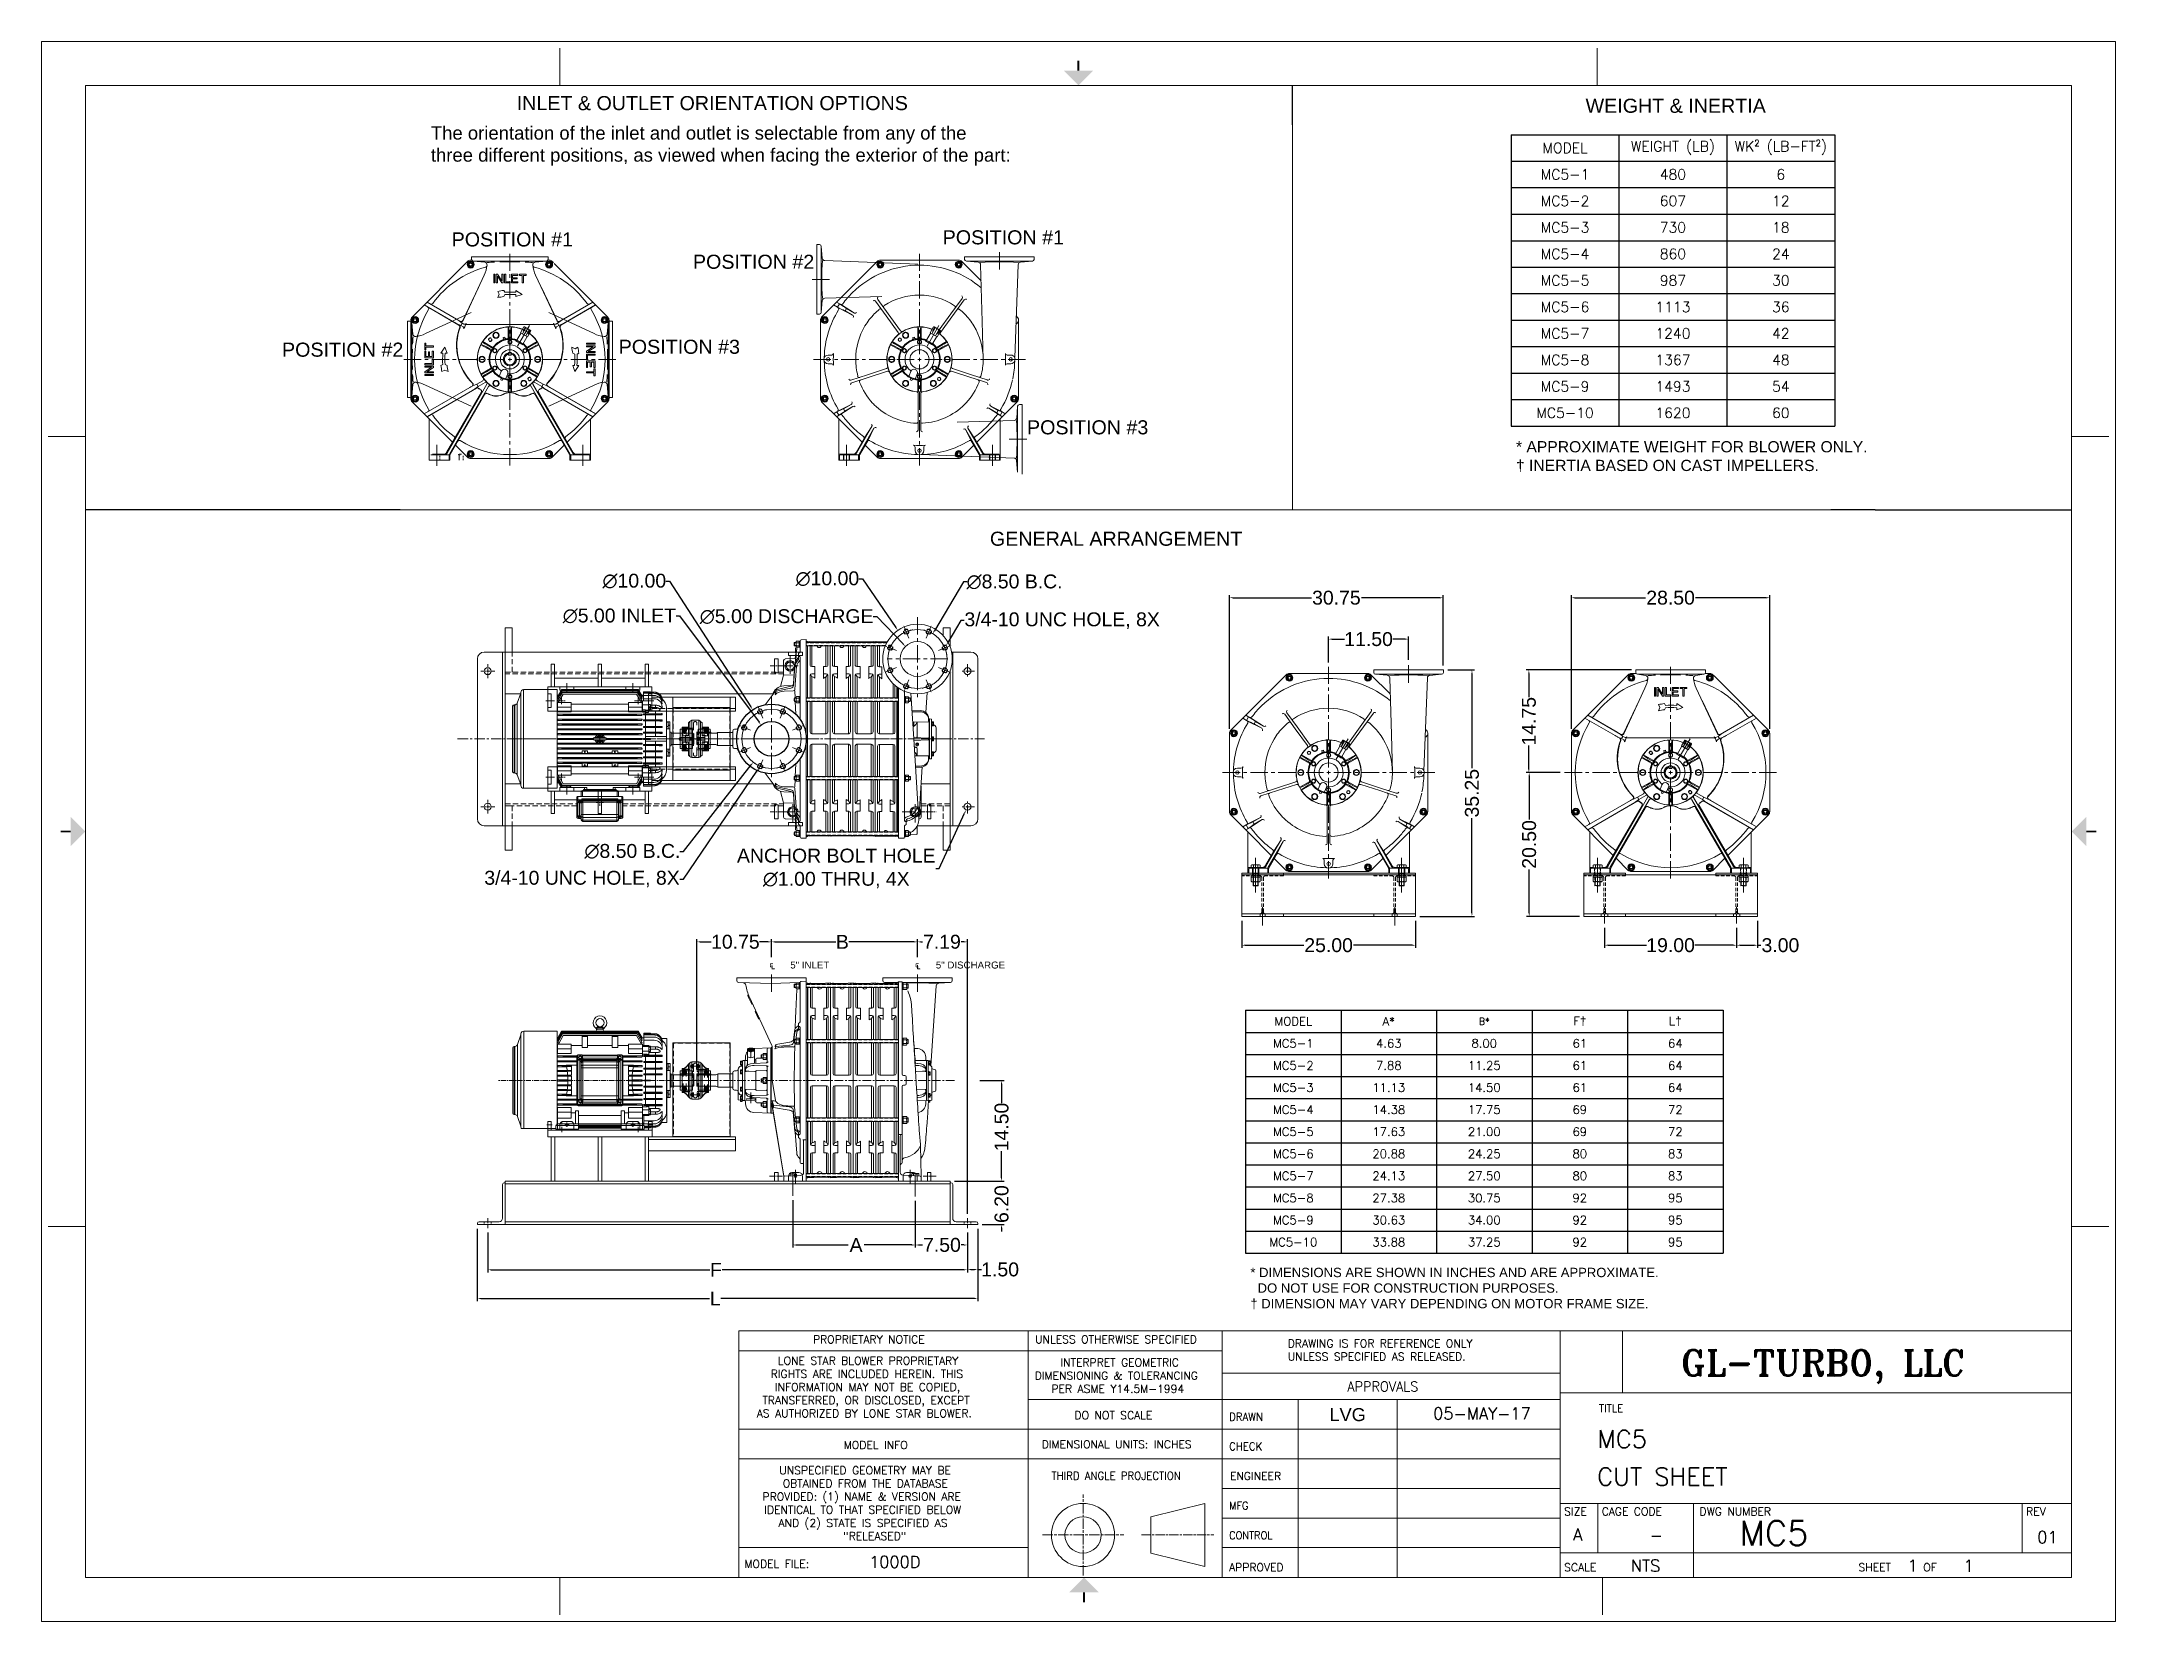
# Model space of a CAD drawing. Header units: inches. Extents: x -48 to 250, y -21 to 207.
import ezdxf
from ezdxf.enums import TextEntityAlignment as Align

# ---------------------------------------------------------------- set-up
doc = ezdxf.new("R2010")
doc.units = ezdxf.units.IN
doc.header["$MEASUREMENT"] = 0
for name, pattern in [('CENTER', [2, 1.25, -0.25, 0.25, -0.25]), ('CENTER2', [1.125, 0.75, -0.125, 0.125, -0.125]), ('CENTERX2', [0.8, 0.5, -0.1, 0.1, -0.1]), ('CHAIN', [0.7087, 0.4724, -0.0591, 0.1181, -0.0591]), ('Dashed', [2, 1, -1]), ('HIDDEN', [0.375, 0.25, -0.125]), ('PHANTOM', [2.5, 1.25, -0.25, 0.25, -0.25, 0.25, -0.25])]:
    doc.linetypes.add(name, pattern=pattern)
doc.layers.get('Defpoints').update_dxf_attribs({"lineweight": 5})
for name, color, linetype, lineweight in [('AM_4', 7, 'Continuous', 5), ('AM_7', 7, 'CENTER', 5), ('AM_9', 6, 'Dashed', 5), ('CEN', 3, 'CENTER', 5), ('CEN-HIDE', 3, 'CENTER', 5), ('Center', 5, 'CENTER', 5), ('Centerline', 5, 'CENTERX2', 5), ('CL', 1, 'CENTER', 5), ('ConnectionPoints', 7, 'Continuous', 5), ('HID', 6, 'HIDDEN', 5), ('HID-HIDE', 6, 'HIDDEN', 5), ('HID2', 3, 'HIDDEN', 5), ('Hidden', 3, 'HIDDEN', 5), ('OBJ', 7, 'Continuous', 5), ('PHANTOM', 6, 'PHANTOM', 5), ('TEXT', 104, 'Continuous', 5), ('TEXT @ 1', 104, 'Continuous', 5), ('TXT', 7, 'Continuous', 5)]:
    doc.layers.add(name, color=color, linetype=linetype, lineweight=lineweight)
doc.layers.add('Title Block', color=7, linetype='Continuous')
doc.styles.add('ACANSTS', font='romans.shx', dxfattribs={"height": 1})
doc.styles.add('Roman', font='romans')
doc.styles.add('ROMANS', font='romant.shx', dxfattribs={"height": 3.5})
doc.styles.get("Standard").update_dxf_attribs({"font": 'arial.ttf'})
doc.dimstyles.new('STANDARD 2 PLCS$0', dxfattribs={"dimtxt": 1, "dimasz": 0.5, "dimexe": 0.375, "dimexo": 0.625, "dimgap": 0.2, "dimtad": 0, "dimzin": 4, "dimdsep": 46, "dimtxsty": 'Standard', "dimcen": 0.09, "dimaunit": 1, "dimadec": 0, "dimazin": 1, "dimtfac": 1, "dimtofl": 0, "dimtmove": 0, "dimatfit": 3, "dimfxl": 1, "dimtolj": 1, "dimtzin": 4, "dimarcsym": 0})
doc.dimstyles.new('STANDARD 2 PLCS$3', dxfattribs={"dimtxt": 1, "dimasz": 0.5, "dimexe": 0.18, "dimexo": 0.0625, "dimgap": 0.09, "dimtad": 0, "dimtih": 1, "dimtoh": 1, "dimzin": 4, "dimdsep": 46, "dimtxsty": 'Standard', "dimcen": 0.09, "dimaunit": 1, "dimadec": 0, "dimazin": 1, "dimtfac": 1, "dimtofl": 0, "dimtmove": 1, "dimatfit": 3, "dimfxl": 1, "dimtolj": 1, "dimtzin": 4, "dimarcsym": 0})

msp = doc.modelspace()

# ---------------------------------------------------------------- texts
at = {"lineweight": 5, "attachment_point": 1}
for s, width, insert, char_height in [('The orientation of the inlet and outlet is selectable from any of the \\Pthree different positions, as viewed when facing the exterior of the part:', 98.4601, (7.612, 194.541), 1.90464), ('* APPROXIMATE WEIGHT FOR BLOWER ONLY.\\P† INERTIA BASED ON CAST IMPELLERS.', 56.72176, (163.702, 149.258), 1.6128), ('* DIMENSIONS ARE SHOWN IN INCHES AND ARE APPROXIMATE. \\P  DO NOT USE FOR CONSTRUCTION PURPOSES.\\P† DIMENSION MAY VARY DEPENDING ON MOTOR FRAME SIZE.', 102.42754, (125.497, 30.337), 1.344)]:
    msp.add_mtext_dynamic_manual_height_columns(s, width=width, gutter_width=1, heights=[0], dxfattribs=dict(at, insert=insert, char_height=char_height))
at = {"insert": (136.874, 10.15), "char_height": 1.868, "attachment_point": 1}
msp.add_mtext_dynamic_manual_height_columns('LVG', width=12.26449, gutter_width=1, heights=[0], dxfattribs=at)
at = {"layer": 'TEXT @ 1', "color": 7, "linetype": 'Continuous', "lineweight": 5, "ltscale": 3, "char_height": 1, "attachment_point": 1}
for s, width, insert in [('\\pi-3,l4,t4;{\\fISOCPEUR|b0|i0|c0|p34;℄^I}5" INLET', 11.05471, (55.313, 74.394)), ('\\pi-3,l4,t4;{\\fISOCPEUR|b0|i0|c0|p34;℄}^I5" DISCHARGE', 15.83792, (76.252, 74.394))]:
    msp.add_mtext_dynamic_manual_height_columns(s, width=width, gutter_width=5, heights=[0], dxfattribs=dict(at, insert=insert))
at = {"layer": 'TXT', "color": 18, "lineweight": 5, "true_color": 0x4c0000}
for s, p in [('INLET & OUTLET ORIENTATION OPTIONS', (48.1, 196.874)), ('WEIGHT & INERTIA', (186.679, 196.493)), ('GENERAL ARRANGEMENT', (106.186, 134.207))]:
    msp.add_text(s, height=2.025, dxfattribs=at).set_placement(p, align=Align.CENTER)
at = {"layer": 'TXT', "lineweight": 5}
for s, p in [('POSITION #1', (19.334, 177.264)), ('POSITION #1', (89.963, 177.566)), ('POSITION #2', (54.04, 174.052)), ('POSITION #2', (-5.069, 161.404)), ('POSITION #3', (43.358, 161.819)), ('POSITION #3', (102.093, 150.236))]:
    msp.add_text(s, height=2.025, dxfattribs=at).set_placement(p, align=Align.CENTER)

# ---------------------------------------------------------------- blocks, each defined once
blk = doc.blocks.new('*T18')
at = {"layer": 'Title Block', "color": 0, "linetype": 'ByBlock', "lineweight": -2, "transparency": 16777216}
for p, q in [((0, 0), (46.56, 0)), ((0, 0), (0, -41.93)), ((15.52, 0), (15.52, -41.93)), ((31.04, 0), (31.04, -41.93)), ((46.56, 0), (46.56, -41.93)), ((0, -3.81), (46.56, -3.81)), ((0, -7.62), (46.56, -7.62)), ((0, -11.44), (46.56, -11.44)), ((0, -15.25), (46.56, -15.25)), ((0, -19.06), (46.56, -19.06)), ((0, -22.87), (46.56, -22.87)), ((0, -26.68), (46.56, -26.68)), ((0, -30.49), (46.56, -30.49)), ((0, -34.31), (46.56, -34.31)), ((0, -38.12), (46.56, -38.12)), ((0, -41.93), (46.56, -41.93))]:
    blk.add_line(p, q, dxfattribs=at)
at = {"layer": 'Title Block', "color": 0, "lineweight": 5, "transparency": 16777216, "char_height": 1.47, "width": 14.4564, "attachment_point": 5, "style": 'Roman'}
for s, insert in [('MODEL', (7.76, -1.91)), ('WEIGHT (LB)', (23.28, -1.91)), ('WK² (LB-FT²)', (38.8, -1.91)), ('MC5-1', (7.76, -5.72)), ('480', (23.28, -5.72)), ('6', (38.8, -5.72)), ('MC5-2', (7.76, -9.53)), ('607', (23.28, -9.53)), ('12', (38.8, -9.53)), ('MC5-3', (7.76, -13.34)), ('730', (23.28, -13.34)), ('18', (38.8, -13.34)), ('MC5-4', (7.76, -17.15)), ('860', (23.28, -17.15)), ('24', (38.8, -17.15)), ('MC5-5', (7.76, -20.96)), ('987', (23.28, -20.96)), ('30', (38.8, -20.96)), ('MC5-6', (7.76, -24.78)), ('1113', (23.28, -24.78)), ('36', (38.8, -24.78)), ('MC5-7', (7.76, -28.59)), ('1240', (23.28, -28.59)), ('42', (38.8, -28.59)), ('MC5-8', (7.76, -32.4)), ('1367', (23.28, -32.4)), ('48', (38.8, -32.4)), ('MC5-9', (7.76, -36.21)), ('1493', (23.28, -36.21)), ('54', (38.8, -36.21)), ('MC5-10', (7.76, -40.02)), ('1620', (23.28, -40.02)), ('60', (38.8, -40.02))]:
    blk.add_mtext(s, dxfattribs=dict(at, insert=insert))
blk = doc.blocks.new('*T19')
at = {"layer": 'Title Block', "color": 0, "linetype": 'ByBlock', "lineweight": -2, "transparency": 16777216}
for p, q in [((0, 0), (68.68, 0)), ((0, 0), (0, -34.94)), ((13.74, 0), (13.74, -34.94)), ((27.47, 0), (27.47, -34.94)), ((41.21, 0), (41.21, -34.94)), ((54.94, 0), (54.94, -34.94)), ((68.68, 0), (68.68, -34.94)), ((0, -3.18), (68.68, -3.18)), ((0, -6.35), (68.68, -6.35)), ((0, -9.53), (68.68, -9.53)), ((0, -12.71), (68.68, -12.71)), ((0, -15.88), (68.68, -15.88)), ((0, -19.06), (68.68, -19.06)), ((0, -22.23), (68.68, -22.23)), ((0, -25.41), (68.68, -25.41)), ((0, -28.59), (68.68, -28.59)), ((0, -31.76), (68.68, -31.76)), ((0, -34.94), (68.68, -34.94))]:
    blk.add_line(p, q, dxfattribs=at)
at = {"layer": 'Title Block', "color": 0, "lineweight": 5, "transparency": 16777216, "width": 12.8498, "attachment_point": 5, "style": 'Roman'}
for s, insert, char_height in [('MODEL', (6.87, -1.59), 1.225), ('A*', (20.6, -1.59), 1.225), ('B*', (34.34, -1.59), 0.984), ('F{\\fArial|b0|i0|c0|p34;†}', (48.08, -1.59), 1.225), ('L{\\fArial|b0|i0|c0|p34;†}', (61.81, -1.59), 1.225), ('MC5-1', (6.87, -4.76), 1.225), ('4.63 ', (20.6, -4.76), 1.225), ('8.00', (34.34, -4.76), 1.225), ('61', (48.08, -4.76), 1.225), ('64', (61.81, -4.76), 1.225), ('MC5-2', (6.87, -7.94), 1.225), ('7.88 ', (20.6, -7.94), 1.225), ('11.25', (34.34, -7.94), 1.225), ('61', (48.08, -7.94), 1.225), ('64', (61.81, -7.94), 1.225), ('MC5-3', (6.87, -11.12), 1.225), ('11.13', (20.6, -11.12), 1.225), ('14.50', (34.34, -11.12), 1.225), ('61', (48.08, -11.12), 1.225), ('64', (61.81, -11.12), 1.225), ('MC5-4', (6.87, -14.29), 1.225), ('14.38', (20.6, -14.29), 1.225), ('17.75', (34.34, -14.29), 1.225), ('69', (48.08, -14.29), 1.225), ('72', (61.81, -14.29), 1.225), ('MC5-5', (6.87, -17.47), 1.225), ('17.63', (20.6, -17.47), 1.225), ('21.00', (34.34, -17.47), 1.225), ('69', (48.08, -17.47), 1.225), ('72', (61.81, -17.47), 1.225), ('MC5-6', (6.87, -20.65), 1.225), ('20.88', (20.6, -20.65), 1.225), ('24.25', (34.34, -20.65), 1.225), ('80', (48.08, -20.65), 1.225), ('83', (61.81, -20.65), 1.225), ('MC5-7', (6.87, -23.82), 1.225), ('24.13', (20.6, -23.82), 1.225), ('27.50', (34.34, -23.82), 1.225), ('80', (48.08, -23.82), 1.225), ('83', (61.81, -23.82), 1.225), ('MC5-8', (6.87, -27), 1.225), ('27.38', (20.6, -27), 1.225), ('30.75', (34.34, -27), 1.225), ('92', (48.08, -27), 1.225), ('95', (61.81, -27), 1.225), ('MC5-9', (6.87, -30.18), 1.225), ('30.63', (20.6, -30.18), 1.225), ('34.00', (34.34, -30.18), 1.225), ('92', (48.08, -30.18), 1.225), ('95', (61.81, -30.18), 1.225), ('MC5-10', (6.87, -33.35), 1.225), ('33.88', (20.6, -33.35), 1.225), ('37.25', (34.34, -33.35), 1.225), ('92', (48.08, -33.35), 1.225), ('95', (61.81, -33.35), 1.225)]:
    blk.add_mtext(s, dxfattribs=dict(at, insert=insert, char_height=char_height))
blk = doc.blocks.new('*D38')
at = {"color": 0, "lineweight": -2, "transparency": 16777216}
for p, q in [((124.25, 80.26), (124.25, 76.37)), ((149.25, 80.26), (149.25, 76.37)), ((124.75, 76.74), (133.17, 76.74)), ((148.75, 76.74), (140.34, 76.74))]:
    blk.add_line(p, q, dxfattribs=at)
at = {"color": 0, "transparency": 16777216}
for points in [[(124.75, 76.83), (124.75, 76.66), (124.25, 76.74)], [(148.75, 76.83), (148.75, 76.66), (149.25, 76.74)]]:
    blk.add_solid(points, dxfattribs=at)
at = {"layer": 'Defpoints', "color": 0, "transparency": 16777216}
for p in [(124.25, 80.89), (149.25, 80.89), (149.25, 76.74)]:
    blk.add_point(p, dxfattribs=at)
at = {"color": 0, "lineweight": 5, "transparency": 16777216, "insert": (136.75, 76.74), "char_height": 2, "attachment_point": 5}
blk.add_mtext('\\A1;25.00', dxfattribs=at)
blk = doc.blocks.new('*D39')
at = {"color": 0, "lineweight": -2, "transparency": 16777216}
for p, q in [((176.44, 79.26), (176.44, 76.37)), ((195.44, 79.26), (195.44, 76.37)), ((176.94, 76.74), (182.47, 76.74)), ((194.94, 76.74), (189.42, 76.74))]:
    blk.add_line(p, q, dxfattribs=at)
at = {"color": 0, "transparency": 16777216}
for points in [[(176.94, 76.83), (176.94, 76.66), (176.44, 76.74)], [(194.94, 76.83), (194.94, 76.66), (195.44, 76.74)]]:
    blk.add_solid(points, dxfattribs=at)
at = {"layer": 'Defpoints', "color": 0, "transparency": 16777216}
for p in [(176.44, 79.89), (195.44, 79.89), (195.44, 76.74)]:
    blk.add_point(p, dxfattribs=at)
at = {"color": 0, "lineweight": 5, "transparency": 16777216, "insert": (185.94, 76.74), "char_height": 2, "attachment_point": 5}
blk.add_mtext('\\A1;19.00', dxfattribs=at)
blk = doc.blocks.new('*D40')
at = {"color": 0, "lineweight": -2, "transparency": 16777216}
for p, q in [((195.44, 79.26), (195.44, 76.37)), ((198.44, 80.26), (198.44, 76.37)), ((195.94, 76.74), (197.94, 76.74)), ((198.44, 76.74), (198.94, 76.74))]:
    blk.add_line(p, q, dxfattribs=at)
at = {"color": 0, "transparency": 16777216}
for points in [[(195.94, 76.83), (195.94, 76.66), (195.44, 76.74)], [(197.94, 76.83), (197.94, 76.66), (198.44, 76.74)]]:
    blk.add_solid(points, dxfattribs=at)
at = {"layer": 'Defpoints', "color": 0, "transparency": 16777216}
for p in [(198.44, 80.89), (195.44, 79.89), (198.44, 76.74)]:
    blk.add_point(p, dxfattribs=at)
at = {"color": 0, "lineweight": 5, "transparency": 16777216, "insert": (201.74, 76.74), "char_height": 2, "attachment_point": 5}
blk.add_mtext('\\A1;3.00', dxfattribs=at)
blk = doc.blocks.new('*D41')
at = {"color": 0, "lineweight": -2, "transparency": 16777216}
for p, q in [((153.88, 116.34), (157.74, 116.34)), ((157.37, 115.84), (157.37, 102.19)), ((157.37, 81.39), (157.37, 95.03)), ((149.88, 80.89), (157.74, 80.89))]:
    blk.add_line(p, q, dxfattribs=at)
at = {"color": 0, "transparency": 16777216}
for points in [[(157.29, 115.84), (157.45, 115.84), (157.37, 116.34)], [(157.29, 81.39), (157.45, 81.39), (157.37, 80.89)]]:
    blk.add_solid(points, dxfattribs=at)
at = {"layer": 'Defpoints', "color": 0, "transparency": 16777216}
for p in [(153.25, 116.34), (149.25, 80.89), (157.37, 80.89)]:
    blk.add_point(p, dxfattribs=at)
at = {"color": 0, "lineweight": 5, "transparency": 16777216, "insert": (157.37, 98.61), "char_height": 2, "attachment_point": 5, "rotation": 90}
blk.add_mtext('\\A1;35.25', dxfattribs=at)
blk = doc.blocks.new('*D42')
at = {"color": 0, "lineweight": -2, "transparency": 16777216}
for p, q in [((122.5, 107.86), (122.5, 127.1)), ((123, 126.73), (134.29, 126.73)), ((152.75, 126.73), (141.46, 126.73)), ((153.25, 116.96), (153.25, 127.1))]:
    blk.add_line(p, q, dxfattribs=at)
at = {"color": 0, "transparency": 16777216}
for points in [[(123, 126.81), (123, 126.64), (122.5, 126.73)], [(152.75, 126.81), (152.75, 126.64), (153.25, 126.73)]]:
    blk.add_solid(points, dxfattribs=at)
at = {"layer": 'Defpoints', "color": 0, "transparency": 16777216}
for p in [(153.25, 126.73), (153.25, 116.34), (122.5, 107.23)]:
    blk.add_point(p, dxfattribs=at)
at = {"color": 0, "lineweight": 5, "transparency": 16777216, "insert": (137.87, 126.73), "char_height": 2, "attachment_point": 5}
blk.add_mtext('\\A1;30.75', dxfattribs=at)
blk = doc.blocks.new('*D43')
at = {"color": 0, "lineweight": -2, "transparency": 16777216}
for p, q in [((136.75, 117.41), (136.75, 121.15)), ((137.25, 120.77), (139.03, 120.77)), ((147.75, 120.77), (145.98, 120.77)), ((148.25, 117.79), (148.25, 121.15))]:
    blk.add_line(p, q, dxfattribs=at)
at = {"color": 0, "transparency": 16777216}
for points in [[(137.25, 120.86), (137.25, 120.69), (136.75, 120.77)], [(147.75, 120.86), (147.75, 120.69), (148.25, 120.77)]]:
    blk.add_solid(points, dxfattribs=at)
at = {"layer": 'Defpoints', "color": 0, "transparency": 16777216}
for p in [(148.25, 120.77), (136.75, 116.79), (148.25, 117.17)]:
    blk.add_point(p, dxfattribs=at)
at = {"color": 0, "lineweight": 5, "transparency": 16777216, "insert": (142.5, 120.77), "char_height": 2, "attachment_point": 5}
blk.add_mtext('\\A1;11.50', dxfattribs=at)
blk = doc.blocks.new('*D44')
at = {"color": 0, "lineweight": -2, "transparency": 16777216}
for p, q in [((180.32, 116.34), (165.18, 116.34)), ((165.56, 115.84), (165.56, 112.45)), ((165.56, 102.09), (165.56, 105.48)), ((170.06, 101.59), (165.18, 101.59))]:
    blk.add_line(p, q, dxfattribs=at)
at = {"color": 0, "transparency": 16777216}
for points in [[(165.47, 115.84), (165.64, 115.84), (165.56, 116.34)], [(165.47, 102.09), (165.64, 102.09), (165.56, 101.59)]]:
    blk.add_solid(points, dxfattribs=at)
at = {"layer": 'Defpoints', "color": 0, "transparency": 16777216}
for p in [(180.94, 116.34), (165.56, 101.59), (170.68, 101.59)]:
    blk.add_point(p, dxfattribs=at)
at = {"color": 0, "lineweight": 5, "transparency": 16777216, "insert": (165.56, 108.96), "char_height": 2, "attachment_point": 5, "rotation": 90}
blk.add_mtext('\\A1;14.75', dxfattribs=at)
blk = doc.blocks.new('*D45')
at = {"color": 0, "lineweight": -2, "transparency": 16777216}
for p, q in [((170.06, 101.59), (165.23, 101.59)), ((165.6, 101.09), (165.6, 94.83)), ((165.6, 81.39), (165.6, 87.65)), ((172.82, 80.89), (165.23, 80.89))]:
    blk.add_line(p, q, dxfattribs=at)
at = {"color": 0, "transparency": 16777216}
for points in [[(165.52, 101.09), (165.69, 101.09), (165.6, 101.59)], [(165.52, 81.39), (165.69, 81.39), (165.6, 80.89)]]:
    blk.add_solid(points, dxfattribs=at)
at = {"layer": 'Defpoints', "color": 0, "transparency": 16777216}
for p in [(170.68, 101.59), (165.6, 80.89), (173.44, 80.89)]:
    blk.add_point(p, dxfattribs=at)
at = {"color": 0, "lineweight": 5, "transparency": 16777216, "insert": (165.6, 91.24), "char_height": 2, "attachment_point": 5, "rotation": 90}
blk.add_mtext('\\A1;20.50', dxfattribs=at)
blk = doc.blocks.new('*D46')
at = {"color": 0, "lineweight": -2, "transparency": 16777216}
for p, q in [((171.68, 107.86), (171.68, 127.1)), ((172.18, 126.73), (182.35, 126.73)), ((199.7, 126.73), (189.53, 126.73)), ((200.2, 107.86), (200.2, 127.1))]:
    blk.add_line(p, q, dxfattribs=at)
at = {"color": 0, "transparency": 16777216}
for points in [[(172.18, 126.81), (172.18, 126.64), (171.68, 126.73)], [(199.7, 126.81), (199.7, 126.64), (200.2, 126.73)]]:
    blk.add_solid(points, dxfattribs=at)
at = {"layer": 'Defpoints', "color": 0, "transparency": 16777216}
for p in [(200.2, 126.73), (171.68, 107.23), (200.2, 107.23)]:
    blk.add_point(p, dxfattribs=at)
at = {"color": 0, "lineweight": 5, "transparency": 16777216, "insert": (185.94, 126.73), "char_height": 2, "attachment_point": 5}
blk.add_mtext('\\A1;28.50', dxfattribs=at)
blk = doc.blocks.new('COUPLING GUARD')
at = {"layer": 'PHANTOM', "color": 7, "linetype": 'Continuous', "lineweight": 5}
for p, q in [((4, 12.5), (-4.25, 12.5)), ((-4.25, 12.5), (-4.25, 0.5)), ((4, 12.5), (4, 2)), ((4, 11), (-4.25, 11)), ((4, 2), (-4.25, 2)), ((4, 0.5), (-4.25, 0.5)), ((4, 2), (4, 0.5))]:
    blk.add_line(p, q, dxfattribs=at)
at = {"layer": 'PHANTOM', "color": 7, "linetype": 'HIDDEN', "lineweight": 5, "ltscale": 3}
for p, q in [((3.9375, 10.9375), (-4.1875, 10.9375)), ((-4.1875, 10.9375), (-4.1875, 2.0625)), ((3.9375, 10.9375), (3.9375, 2.0625)), ((3.9375, 2.0625), (-4.1875, 2.0625))]:
    blk.add_line(p, q, dxfattribs=at)
blk = doc.blocks.new('SW_CENTERMARKSYMBOL_6')
at = {"color": 0, "linetype": 'Continuous', "lineweight": 0}
for p, q in [((-0.02, 0), (-0.051, 0)), ((0, 0), (-0.01, 0)), ((0, 0.02), (0, 0.051)), ((0, 0), (0, 0.01)), ((0, 0), (0, -0.01)), ((0, 0), (0.01, 0)), ((0.02, 0), (0.051, 0)), ((0, -0.02), (0, -0.051))]:
    blk.add_line(p, q, dxfattribs=at)
blk = doc.blocks.new('SW_CENTERMARKSYMBOL_7')
at = {"color": 0, "linetype": 'Continuous', "lineweight": 0}
for p, q in [((-0.02, 0), (-0.051, 0)), ((0, 0), (-0.01, 0)), ((0, 0.02), (0, 0.051)), ((0, 0), (0, 0.01)), ((0, 0), (0, -0.01)), ((0, 0), (0.01, 0)), ((0.02, 0), (0.051, 0)), ((0, -0.02), (0, -0.051))]:
    blk.add_line(p, q, dxfattribs=at)
blk = doc.blocks.new('Bolt Center')
at = {"layer": 'Centerline', "linetype": 'CENTERX2', "lineweight": 5}
for p, q in [((-0.51, 0), (0.51, 0)), ((0, 0.51), (0, -0.51))]:
    blk.add_line(p, q, dxfattribs=at)
blk = doc.blocks.new('HHI 286TS TOP VIEW')
at = {"color": 7, "linetype": 'Continuous', "lineweight": 5}
for p, q in [((861.32, 66.49), (860.81, 65.09)), ((861.32, 66.63), (861.32, 53.23)), ((866.56, 67.02), (861.71, 67.02)), ((861.71, 67.02), (861.71, 52.84)), ((866.56, 67.02), (866.56, 52.84)), ((866.58, 66.23), (866.56, 66.23)), ((866.62, 66.07), (866.56, 66.07)), ((866.72, 66.23), (866.58, 66.23)), ((866.58, 66.23), (866.58, 66.07)), ((867.32, 66.62), (866.6, 65.37)), ((867.2, 66.92), (866.61, 65.9)), ((867.25, 66.8), (866.61, 65.68)), ((866.73, 65.9), (866.61, 65.9)), ((866.78, 65.68), (866.61, 65.68)), ((867.17, 67.02), (866.62, 66.07)), ((867.18, 66.99), (866.62, 66.02)), ((866.65, 66.07), (866.62, 66.07)), ((866.69, 66.02), (866.62, 66.02)), ((867.42, 66.39), (866.71, 65.16)), ((878.2, 67.02), (867.17, 67.02)), ((878.2, 66.99), (867.18, 66.99)), ((878.17, 66.92), (867.2, 66.92)), ((878.12, 66.8), (867.25, 66.8)), ((878.05, 66.62), (867.32, 66.62)), ((877.95, 66.39), (867.42, 66.39)), ((878.66, 65.16), (877.95, 66.39)), ((878.78, 65.37), (878.05, 66.62)), ((878.77, 65.68), (878.12, 66.8)), ((878.76, 65.9), (878.17, 66.92)), ((878.75, 66.07), (878.2, 67.02)), ((878.76, 66.02), (878.2, 66.99)), ((878.77, 65.68), (878.6, 65.68)), ((878.76, 65.9), (878.65, 65.9)), ((878.66, 66.23), (878.79, 66.23)), ((878.76, 66.02), (878.69, 66.02)), ((878.75, 66.07), (878.73, 66.07)), ((878.97, 66.07), (878.75, 66.07)), ((878.79, 66.07), (878.79, 66.23)), ((878.97, 66.72), (878.97, 66.66)), ((878.97, 66.72), (879.96, 66.72)), ((878.97, 66.66), (878.97, 66.49)), ((880.48, 66.66), (878.97, 66.66)), ((878.97, 66.49), (878.97, 66.18)), ((880.47, 66.49), (878.97, 66.49)), ((878.97, 66.18), (878.97, 65.72)), ((880.47, 66.18), (878.97, 66.18)), ((878.97, 65.72), (878.97, 65.43)), ((880.47, 65.72), (878.97, 65.72)), ((879.96, 66.72), (879.96, 66.66)), ((880.48, 66.66), (880.48, 66.66)), ((860.44, 64.84), (860.34, 64.84)), ((860.34, 64.84), (860.34, 59.93)), ((860.44, 59.93), (860.44, 64.84)), ((860.81, 65.09), (860.81, 59.93)), ((866.58, 65.16), (868.55, 65.16)), ((866.58, 64.5), (866.58, 65.16)), ((866.58, 63.82), (866.58, 64.5)), ((866.58, 64.5), (868.55, 64.5)), ((868.55, 63.82), (866.58, 63.82)), ((866.59, 63.47), (867.42, 63.43)), ((866.59, 63.47), (878.79, 63.47)), ((866.83, 65.37), (866.6, 65.37)), ((866.6, 62.78), (867.32, 62.75)), ((866.6, 62.78), (878.78, 62.78)), ((867.42, 63.32), (866.66, 63.28)), ((878.71, 63.28), (866.66, 63.28)), ((867.32, 62.75), (867.32, 62.63)), ((867.32, 62.75), (878.05, 62.75)), ((867.42, 63.43), (867.42, 63.32)), ((867.42, 63.43), (877.95, 63.43)), ((877.95, 63.32), (867.42, 63.32)), ((868.55, 64.5), (868.55, 65.16)), ((876.82, 64.95), (868.55, 64.95)), ((868.55, 64.5), (868.55, 63.82)), ((876.82, 65.16), (876.82, 64.5)), ((878.79, 65.16), (876.82, 65.16)), ((878.79, 64.5), (876.82, 64.5)), ((876.82, 64.5), (876.82, 63.82)), ((878.79, 63.82), (876.82, 63.82)), ((877.95, 63.43), (878.79, 63.47)), ((877.95, 63.32), (877.95, 63.43)), ((878.71, 63.28), (877.95, 63.32)), ((878.05, 62.75), (878.78, 62.78)), ((878.05, 62.63), (878.05, 62.75)), ((878.78, 65.37), (878.54, 65.37)), ((878.79, 65.16), (878.79, 64.5)), ((878.82, 64.69), (878.79, 64.69)), ((878.79, 63.82), (878.79, 64.5)), ((878.79, 64.3), (878.82, 64.3)), ((878.82, 65.43), (879.7, 65.43)), ((878.82, 64.83), (878.82, 65.43)), ((878.82, 64.83), (879.7, 64.83)), ((878.82, 64.11), (878.82, 64.83)), ((878.82, 64.11), (879.25, 64.11)), ((878.82, 63.77), (878.82, 64.11)), ((879.25, 63.77), (878.82, 63.77)), ((878.97, 63.55), (879.25, 63.55)), ((878.97, 63.55), (878.97, 63.53)), ((878.97, 63.53), (880.47, 63.53)), ((878.97, 63.53), (878.97, 63.41)), ((880.47, 63.41), (878.97, 63.41)), ((878.97, 63.41), (878.97, 63.4)), ((879.25, 63.4), (878.97, 63.4)), ((878.97, 62.67), (878.97, 62.65)), ((878.97, 62.67), (879.25, 62.67)), ((879.25, 64.11), (879.25, 63.77)), ((879.25, 64.08), (879.7, 64.08)), ((879.25, 63.55), (879.25, 63.77)), ((879.7, 63.73), (879.25, 63.73)), ((880.7, 63.56), (879.25, 63.56)), ((879.25, 62.67), (879.25, 63.4)), ((879.25, 63.39), (880.7, 63.39)), ((880.7, 62.67), (879.25, 62.67)), ((879.7, 64.83), (879.7, 65.43)), ((879.94, 64.88), (879.7, 64.88)), ((879.7, 64.08), (879.7, 64.83)), ((879.94, 64.63), (879.7, 64.63)), ((879.94, 64.25), (879.7, 64.25)), ((879.94, 64.12), (879.7, 64.12)), ((879.7, 64.08), (879.7, 63.73)), ((880.7, 63.97), (879.7, 63.97)), ((879.94, 64.88), (879.95, 64.85)), ((879.97, 64.82), (879.95, 64.85)), ((879.95, 64.14), (879.97, 64.17)), ((879.97, 64.17), (879.97, 64.82)), ((879.97, 64.79), (880.7, 64.79)), ((879.97, 64.46), (880.7, 64.46)), ((880.47, 63.53), (880.47, 63.41)), ((880.7, 64.79), (880.7, 64.46)), ((880.7, 63.97), (880.7, 63.56)), ((880.7, 63.39), (880.7, 62.67)), ((881.57, 65.42), (881.65, 65.36)), ((881.61, 65.61), (881.65, 65.59)), ((881.65, 65.61), (881.65, 65.59)), ((881.65, 65.42), (881.65, 65.36)), ((881.65, 65), (881.65, 64.97)), ((881.65, 64.37), (881.65, 64.54)), ((881.65, 63.56), (881.65, 63.57)), ((881.65, 63.56), (881.65, 63.38)), ((881.65, 63.38), (881.65, 63.38)), ((881.65, 62.68), (881.65, 62.68)), ((881.65, 62.62), (881.65, 62.68)), ((882.29, 64.42), (882.27, 64.42)), ((882.27, 60.26), (882.27, 64.42)), ((882.29, 64.42), (882.29, 60.26)), ((860.34, 59.93), (860.34, 55.03)), ((860.44, 55.03), (860.44, 59.93)), ((860.81, 59.93), (860.81, 54.77)), ((866.61, 62.09), (867.25, 62.06)), ((866.61, 62.09), (878.77, 62.09)), ((866.61, 61.39), (867.2, 61.37)), ((866.61, 61.39), (878.76, 61.39)), ((866.62, 60.7), (867.18, 60.68)), ((866.62, 60.7), (878.76, 60.7)), ((866.62, 60.01), (867.17, 59.99)), ((866.62, 60.01), (871.72, 60.01)), ((867.17, 59.87), (866.62, 59.85)), ((871.72, 59.85), (866.62, 59.85)), ((867.18, 60.56), (866.63, 60.54)), ((872.38, 60.54), (866.63, 60.54)), ((867.25, 61.94), (866.64, 61.91)), ((878.73, 61.91), (866.64, 61.91)), ((867.2, 61.25), (866.64, 61.22)), ((878.74, 61.22), (866.64, 61.22)), ((867.32, 62.63), (866.65, 62.6)), ((878.72, 62.6), (866.65, 62.6)), ((867.17, 59.99), (871.71, 59.99)), ((867.17, 59.99), (867.17, 59.87)), ((871.71, 59.87), (867.17, 59.87)), ((867.18, 60.68), (878.2, 60.68)), ((867.18, 60.68), (867.18, 60.56)), ((878.2, 60.56), (867.18, 60.56)), ((867.2, 61.37), (867.2, 61.25)), ((867.2, 61.37), (878.17, 61.37)), ((878.17, 61.25), (867.2, 61.25)), ((867.25, 62.06), (867.25, 61.94)), ((867.25, 62.06), (878.12, 62.06)), ((878.12, 61.94), (867.25, 61.94)), ((878.05, 62.63), (867.32, 62.63)), ((873.47, 60.13), (871.9, 60.13)), ((871.9, 59.73), (873.47, 59.73)), ((872.26, 60.14), (872.28, 60.16)), ((872.28, 59.7), (872.26, 59.72)), ((872.44, 60.19), (872.43, 60.13)), ((872.43, 59.73), (872.44, 59.68)), ((872.95, 60.13), (872.93, 60.19)), ((872.93, 59.68), (872.95, 59.73)), ((878.75, 60.54), (873, 60.54)), ((873.1, 60.16), (873.11, 60.14)), ((873.11, 59.72), (873.1, 59.7)), ((873.65, 60.01), (878.75, 60.01)), ((878.75, 59.85), (873.65, 59.85)), ((873.66, 59.99), (878.2, 59.99)), ((878.2, 59.87), (873.66, 59.87)), ((878.72, 62.6), (878.05, 62.63)), ((878.12, 62.06), (878.77, 62.09)), ((878.12, 61.94), (878.12, 62.06)), ((878.73, 61.91), (878.12, 61.94)), ((878.17, 61.37), (878.76, 61.39)), ((878.17, 61.25), (878.17, 61.37)), ((878.74, 61.22), (878.17, 61.25)), ((878.2, 60.68), (878.76, 60.7)), ((878.2, 60.56), (878.2, 60.68)), ((878.75, 60.54), (878.2, 60.56)), ((878.2, 59.99), (878.75, 60.01)), ((878.2, 59.87), (878.2, 59.99)), ((878.75, 59.85), (878.2, 59.87)), ((878.97, 62.65), (878.97, 62.53)), ((878.97, 62.65), (880.47, 62.65)), ((880.47, 62.53), (878.97, 62.53)), ((878.97, 62.53), (878.97, 62.51)), ((879.25, 62.51), (878.97, 62.51)), ((878.97, 61.72), (878.97, 61.7)), ((878.97, 61.72), (879.25, 61.72)), ((878.97, 61.7), (880.47, 61.7)), ((878.97, 61.7), (878.97, 61.58)), ((878.97, 61.58), (878.97, 61.57)), ((880.47, 61.58), (878.97, 61.58)), ((879.25, 61.57), (878.97, 61.57)), ((878.97, 60.89), (878.97, 60.88)), ((878.97, 60.89), (879.25, 60.89)), ((878.97, 60.88), (880.48, 60.88)), ((878.97, 60.88), (878.97, 60.76)), ((878.97, 60.76), (878.97, 60.74)), ((880.48, 60.76), (878.97, 60.76)), ((879.25, 60.74), (878.97, 60.74)), ((879.96, 59.99), (878.97, 59.99)), ((878.97, 59.99), (878.97, 59.87)), ((878.97, 59.87), (879.96, 59.87)), ((879.25, 62.51), (880.7, 62.51)), ((879.25, 61.72), (879.25, 62.51)), ((880.7, 61.72), (879.25, 61.72)), ((879.25, 60.89), (879.25, 61.57)), ((879.25, 61.56), (880.7, 61.56)), ((880.7, 60.89), (879.25, 60.89)), ((879.25, 60.74), (880.7, 60.74)), ((879.25, 59.99), (879.25, 60.74)), ((882.29, 60.26), (879.25, 60.26)), ((879.25, 59.12), (879.25, 59.87)), ((879.96, 59.99), (879.96, 59.87)), ((880.47, 62.65), (880.47, 62.53)), ((880.48, 60.88), (880.48, 60.76)), ((880.7, 62.51), (880.7, 61.72)), ((880.7, 61.56), (880.7, 60.89)), ((880.7, 60.74), (880.7, 60.26)), ((881.65, 61.73), (881.65, 61.56)), ((881.65, 60.9), (881.65, 60.73)), ((882.77, 62.39), (882.29, 62.39)), ((882.49, 62.35), (882.29, 62.35)), ((882.29, 61.71), (882.49, 61.71)), ((882.29, 61.39), (882.49, 61.39)), ((882.29, 59.6), (882.29, 60.26)), ((882.49, 61.71), (882.49, 62.35)), ((882.49, 61.91), (882.77, 61.91)), ((882.77, 61.88), (882.49, 61.88)), ((882.49, 61.39), (882.49, 61.71)), ((882.77, 61.39), (882.49, 61.39)), ((882.77, 61.91), (882.77, 62.39)), ((882.77, 61.91), (882.77, 61.88)), ((882.77, 61.88), (882.77, 61.39)), ((882.77, 58.48), (882.77, 61.39)), ((882.94, 60.91), (882.77, 60.91)), ((882.94, 58.95), (882.94, 60.91)), ((886.08, 60.74), (882.94, 60.74)), ((884.28, 60.12), (886.08, 60.12)), ((884.31, 59.74), (884.28, 59.74)), ((886.19, 60.12), (884.31, 60.12)), ((884.31, 60.12), (884.31, 59.74)), ((886.19, 59.74), (884.31, 59.74)), ((886.19, 60.64), (886.08, 60.74)), ((886.08, 60.12), (886.08, 60.74)), ((886.08, 59.12), (886.08, 59.74)), ((886.19, 60.12), (886.19, 60.64)), ((886.19, 59.74), (886.19, 60.12)), ((886.19, 60.12), (886.19, 60.12)), ((886.19, 59.22), (886.19, 59.74)), ((867.32, 57.12), (866.6, 57.08)), ((878.78, 57.08), (866.6, 57.08)), ((867.2, 58.49), (866.61, 58.47)), ((878.76, 58.47), (866.61, 58.47)), ((867.25, 57.8), (866.61, 57.78)), ((878.77, 57.78), (866.61, 57.78)), ((867.18, 59.18), (866.62, 59.16)), ((878.76, 59.16), (866.62, 59.16)), ((866.63, 59.33), (867.18, 59.3)), ((866.63, 59.33), (872.38, 59.33)), ((866.64, 58.64), (878.74, 58.64)), ((866.64, 58.64), (867.2, 58.61)), ((866.64, 57.95), (867.25, 57.92)), ((866.64, 57.95), (870.13, 57.95)), ((866.65, 57.26), (878.72, 57.26)), ((866.65, 57.26), (867.32, 57.23)), ((867.18, 59.3), (878.2, 59.3)), ((867.18, 59.3), (867.18, 59.18)), ((878.2, 59.18), (867.18, 59.18)), ((867.2, 58.61), (878.17, 58.61)), ((867.2, 58.61), (867.2, 58.49)), ((878.17, 58.49), (867.2, 58.49)), ((867.25, 57.92), (870.13, 57.92)), ((867.25, 57.92), (867.25, 57.8)), ((878.12, 57.8), (867.25, 57.8)), ((867.32, 57.23), (878.05, 57.23)), ((867.32, 57.23), (867.32, 57.12)), ((878.05, 57.12), (867.32, 57.12)), ((870.13, 58.22), (870.13, 57.81)), ((870.13, 58.22), (870.92, 58.22)), ((870.13, 57.81), (870.92, 57.81)), ((870.92, 58.22), (870.92, 57.81)), ((870.92, 57.95), (874.46, 57.95)), ((870.92, 57.92), (874.46, 57.92)), ((873, 59.33), (878.75, 59.33)), ((874.46, 57.81), (874.46, 58.22)), ((875.25, 58.22), (874.46, 58.22)), ((874.46, 57.81), (875.25, 57.81)), ((875.25, 57.81), (875.25, 58.22)), ((875.25, 57.95), (878.73, 57.95)), ((875.25, 57.92), (878.12, 57.92)), ((878.05, 57.23), (878.72, 57.26)), ((878.05, 57.12), (878.05, 57.23)), ((878.78, 57.08), (878.05, 57.12)), ((878.12, 57.92), (878.73, 57.95)), ((878.12, 57.8), (878.12, 57.92)), ((878.77, 57.78), (878.12, 57.8)), ((878.17, 58.61), (878.74, 58.64)), ((878.17, 58.49), (878.17, 58.61)), ((878.76, 58.47), (878.17, 58.49)), ((878.2, 59.3), (878.75, 59.33)), ((878.2, 59.18), (878.2, 59.3)), ((878.76, 59.16), (878.2, 59.18)), ((878.97, 59.12), (878.97, 59.1)), ((878.97, 59.12), (879.25, 59.12)), ((878.97, 59.1), (880.48, 59.1)), ((878.97, 59.1), (878.97, 58.99)), ((878.97, 58.99), (878.97, 58.97)), ((880.48, 58.99), (878.97, 58.99)), ((879.25, 58.97), (878.97, 58.97)), ((878.97, 58.23), (878.97, 58.22)), ((878.97, 58.23), (879.25, 58.23)), ((878.97, 58.22), (880.47, 58.22)), ((878.97, 58.22), (878.97, 58.1)), ((878.97, 58.1), (878.97, 58.08)), ((880.47, 58.1), (878.97, 58.1)), ((879.25, 58.08), (878.97, 58.08)), ((878.97, 57.35), (878.97, 57.33)), ((878.97, 57.35), (879.25, 57.35)), ((878.97, 57.33), (880.47, 57.33)), ((878.97, 57.33), (878.97, 57.21)), ((880.47, 57.21), (878.97, 57.21)), ((878.97, 57.21), (878.97, 57.19)), ((879.25, 57.19), (878.97, 57.19)), ((879.25, 59.6), (882.29, 59.6)), ((880.7, 59.12), (879.25, 59.12)), ((879.25, 58.97), (880.7, 58.97)), ((879.25, 58.23), (879.25, 58.97)), ((880.7, 58.24), (879.25, 58.24)), ((879.25, 58.08), (880.7, 58.08)), ((879.25, 57.35), (879.25, 58.08)), ((880.7, 57.35), (879.25, 57.35)), ((879.25, 57.19), (880.7, 57.19)), ((879.25, 56.47), (879.25, 57.19)), ((880.47, 57.33), (880.47, 57.21)), ((880.48, 59.1), (880.48, 58.99)), ((880.7, 59.12), (880.7, 59.6)), ((880.7, 58.97), (880.7, 58.24)), ((880.7, 58.08), (880.7, 57.35)), ((880.7, 57.19), (880.7, 56.47)), ((881.65, 59.13), (881.65, 58.96)), ((881.65, 58.25), (881.65, 58.07)), ((881.65, 57.18), (881.65, 57.24)), ((881.65, 57.18), (881.65, 57.18)), ((882.27, 55.44), (882.27, 59.6)), ((882.29, 55.44), (882.29, 59.6)), ((882.29, 58.48), (882.49, 58.48)), ((882.29, 58.15), (882.49, 58.15)), ((882.29, 57.51), (882.49, 57.51)), ((882.29, 57.47), (882.77, 57.47)), ((882.49, 58.48), (882.77, 58.48)), ((882.49, 58.15), (882.49, 58.48)), ((882.49, 57.51), (882.49, 58.15)), ((882.49, 57.98), (882.77, 57.98)), ((882.77, 57.95), (882.49, 57.95)), ((882.77, 58.95), (882.94, 58.95)), ((882.77, 58.48), (882.77, 57.98)), ((882.77, 57.98), (882.77, 57.95)), ((882.77, 57.47), (882.77, 57.95)), ((882.94, 59.12), (886.08, 59.12)), ((886.08, 59.12), (886.19, 59.22)), ((860.34, 55.03), (860.44, 55.03)), ((860.81, 54.77), (861.32, 53.38)), ((866.56, 53.79), (866.62, 53.79)), ((866.58, 56.05), (868.55, 56.05)), ((866.58, 56.05), (866.58, 55.36)), ((866.58, 54.7), (866.58, 55.36)), ((866.58, 55.36), (868.55, 55.36)), ((866.58, 54.7), (868.55, 54.7)), ((866.58, 53.79), (866.58, 53.63)), ((867.42, 56.43), (866.59, 56.39)), ((870.13, 56.39), (866.59, 56.39)), ((866.6, 54.49), (866.83, 54.49)), ((866.6, 54.49), (867.32, 53.24)), ((866.61, 54.18), (866.78, 54.18)), ((866.61, 54.18), (867.25, 53.06)), ((866.61, 53.97), (866.73, 53.97)), ((866.61, 53.97), (867.2, 52.94)), ((866.62, 53.84), (866.69, 53.84)), ((866.62, 53.84), (867.15, 52.92)), ((866.62, 53.79), (866.65, 53.79)), ((866.62, 53.79), (867.12, 52.92)), ((866.66, 56.58), (878.71, 56.58)), ((866.66, 56.58), (867.42, 56.54)), ((867.42, 53.47), (866.71, 54.7)), ((867.42, 56.54), (877.95, 56.54)), ((867.42, 56.54), (867.42, 56.43)), ((870.13, 56.43), (867.42, 56.43)), ((868.55, 55.36), (868.55, 56.05)), ((868.55, 54.7), (868.55, 55.36)), ((868.55, 54.91), (876.82, 54.91)), ((870.92, 56.43), (870.13, 56.43)), ((870.13, 56.43), (870.13, 56.03)), ((870.13, 56.03), (870.92, 56.03)), ((874.46, 56.43), (870.92, 56.43)), ((870.92, 56.43), (870.92, 56.03)), ((874.46, 56.39), (870.92, 56.39)), ((875.25, 56.43), (874.46, 56.43)), ((874.46, 56.03), (874.46, 56.43)), ((875.25, 56.03), (874.46, 56.03)), ((877.95, 56.43), (875.25, 56.43)), ((875.25, 56.03), (875.25, 56.43)), ((878.79, 56.39), (875.25, 56.39)), ((876.82, 56.05), (878.79, 56.05)), ((876.82, 55.36), (876.82, 56.05)), ((878.79, 55.36), (876.82, 55.36)), ((876.82, 55.36), (876.82, 54.7)), ((878.79, 54.7), (876.82, 54.7)), ((877.95, 56.54), (878.71, 56.58)), ((877.95, 56.43), (877.95, 56.54)), ((878.79, 56.39), (877.95, 56.43)), ((878.66, 54.7), (877.95, 53.47)), ((878.05, 53.24), (878.78, 54.49)), ((878.12, 53.06), (878.77, 54.18)), ((878.17, 52.94), (878.76, 53.97)), ((878.23, 52.92), (878.76, 53.84)), ((878.25, 52.92), (878.75, 53.79)), ((878.54, 54.49), (878.78, 54.49)), ((878.6, 54.18), (878.77, 54.18)), ((878.65, 53.97), (878.76, 53.97)), ((878.69, 53.84), (878.76, 53.84)), ((878.73, 53.79), (878.75, 53.79)), ((878.75, 53.79), (878.97, 53.79)), ((878.79, 56.05), (878.79, 55.36)), ((878.82, 55.56), (878.79, 55.56)), ((878.79, 55.36), (878.79, 54.7)), ((878.79, 55.17), (878.82, 55.17)), ((878.79, 53.63), (878.79, 53.79)), ((878.82, 56.09), (879.25, 56.09)), ((878.82, 55.75), (878.82, 56.09)), ((879.49, 55.75), (878.82, 55.75)), ((878.82, 55.03), (878.82, 55.75)), ((878.82, 55.03), (879.7, 55.03)), ((878.82, 54.43), (878.82, 55.03)), ((878.82, 54.43), (879.7, 54.43)), ((878.97, 56.47), (879.25, 56.47)), ((878.97, 56.47), (878.97, 56.45)), ((878.97, 56.45), (880.47, 56.45)), ((878.97, 56.45), (878.97, 56.33)), ((880.47, 56.33), (878.97, 56.33)), ((878.97, 56.33), (878.97, 56.31)), ((879.25, 56.31), (878.97, 56.31)), ((878.97, 54.43), (878.97, 54.14)), ((878.97, 54.14), (880.47, 54.14)), ((878.97, 54.14), (878.97, 53.68)), ((880.7, 56.47), (879.25, 56.47)), ((879.25, 56.09), (879.25, 56.31)), ((879.25, 56.3), (880.7, 56.3)), ((879.25, 56.13), (879.7, 56.13)), ((879.25, 56.09), (879.25, 56.05)), ((879.49, 55.78), (879.49, 55.75)), ((879.7, 55.78), (879.49, 55.78)), ((879.7, 56.13), (879.7, 55.78)), ((879.7, 55.89), (880.7, 55.89)), ((879.7, 55.03), (879.7, 55.78)), ((879.94, 55.72), (879.7, 55.72)), ((879.94, 55.41), (879.7, 55.41)), ((879.94, 55.06), (879.7, 55.06)), ((879.7, 54.43), (879.7, 55.03)), ((879.94, 55.01), (879.7, 55.01)), ((879.97, 55.69), (879.96, 55.7)), ((879.96, 55.03), (879.97, 55.04)), ((879.97, 55.36), (879.97, 55.69)), ((880.7, 55.41), (879.97, 55.41)), ((879.97, 55.04), (879.97, 55.36)), ((880.7, 55.07), (879.97, 55.07)), ((880.47, 56.45), (880.47, 56.33)), ((880.7, 56.3), (880.7, 55.89)), ((880.7, 55.41), (880.7, 55.07)), ((881.65, 54.89), (881.53, 54.8)), ((881.65, 54.48), (881.56, 54.42)), ((881.65, 54.27), (881.62, 54.25)), ((881.65, 56.48), (881.65, 56.48)), ((881.65, 56.3), (881.65, 56.48)), ((881.65, 56.29), (881.65, 56.3)), ((881.65, 55.32), (881.65, 55.49)), ((881.65, 54.89), (881.65, 54.86)), ((881.65, 54.48), (881.65, 54.43)), ((881.65, 54.27), (881.65, 54.25)), ((882.27, 55.44), (882.29, 55.44)), ((861.71, 52.84), (866.56, 52.84)), ((866.56, 53.63), (866.58, 53.63)), ((866.72, 53.63), (866.58, 53.63)), ((867.12, 52.92), (867.15, 52.92)), ((867.15, 52.92), (868.57, 52.92)), ((867.2, 52.94), (868.56, 52.94)), ((867.25, 53.06), (868.49, 53.06)), ((867.32, 53.24), (878.05, 53.24)), ((867.42, 53.47), (877.95, 53.47)), ((868.57, 52.92), (868.39, 53.24)), ((870.8, 52.92), (868.57, 52.92)), ((869.38, 51.12), (869.38, 51.58)), ((869.38, 50.92), (869.38, 51.12)), ((869.38, 48.95), (869.38, 50.92)), ((869.44, 50.87), (869.44, 51.06)), ((869.44, 50.86), (869.44, 50.87)), ((869.62, 50.87), (869.44, 50.87)), ((869.44, 50.86), (869.62, 50.86)), ((869.5, 48.86), (869.5, 50.86)), ((869.54, 51.17), (869.54, 51.63)), ((875.84, 51.63), (869.54, 51.63)), ((869.54, 51.1), (869.54, 51.17)), ((870.11, 51.17), (869.54, 51.17)), ((869.54, 51.1), (870.11, 51.1)), ((869.79, 51.04), (869.62, 50.99)), ((869.62, 50.99), (869.62, 50.86)), ((869.66, 50.78), (869.68, 50.77)), ((869.77, 50.75), (869.77, 48.89)), ((870, 51.01), (869.79, 51.04)), ((869.79, 50.91), (869.79, 51.04)), ((869.98, 50.77), (869.99, 50.77)), ((870.05, 50.81), (869.99, 50.78)), ((870.05, 50.94), (870, 51.01)), ((870, 50.88), (870, 51.01)), ((870.01, 52.33), (870.01, 51.63)), ((870.05, 50.81), (870.05, 50.94)), ((870.09, 50.87), (870.05, 50.87)), ((870.05, 50.86), (870.06, 50.86)), ((870.11, 51.3), (870.11, 51.17)), ((875.27, 51.3), (870.11, 51.3)), ((870.11, 51.1), (870.11, 51.17)), ((870.11, 51.1), (870.11, 50.87)), ((870.17, 51.18), (870.17, 51.15)), ((870.17, 50.97), (870.17, 51.15)), ((870.17, 51.15), (875.21, 51.15)), ((870.21, 52.53), (870.21, 52.4)), ((875.17, 52.53), (870.21, 52.53)), ((870.21, 52.4), (875.17, 52.4)), ((870.21, 51.64), (870.21, 52.4)), ((875.17, 51.64), (870.21, 51.64)), ((870.21, 51.63), (870.21, 51.64)), ((875.13, 51.02), (870.25, 51.02)), ((870.25, 51.02), (870.25, 50.82)), ((875.13, 50.82), (870.25, 50.82)), ((870.25, 49.04), (870.25, 50.82)), ((870.32, 52.53), (870.32, 52.65)), ((870.87, 52.65), (870.32, 52.65)), ((870.48, 52.92), (870.48, 52.65)), ((870.8, 52.65), (870.8, 52.92)), ((870.87, 52.53), (870.87, 52.65)), ((874.5, 52.65), (870.87, 52.65)), ((874.5, 52.53), (874.5, 52.65)), ((875.05, 52.65), (874.5, 52.65)), ((874.58, 52.92), (874.58, 52.65)), ((876.8, 52.92), (874.58, 52.92)), ((874.89, 52.65), (874.89, 52.92)), ((875.05, 52.53), (875.05, 52.65)), ((875.13, 51.02), (875.13, 50.82)), ((875.13, 50.82), (875.13, 49.04)), ((875.17, 52.4), (875.17, 52.53)), ((875.17, 52.4), (875.17, 51.64)), ((875.17, 51.64), (875.17, 51.63)), ((875.21, 51.18), (875.21, 51.15)), ((875.21, 51.15), (875.21, 50.97)), ((875.27, 51.17), (875.27, 51.3)), ((875.27, 51.17), (875.27, 51.1)), ((875.84, 51.17), (875.27, 51.17)), ((875.27, 51.1), (875.84, 51.1)), ((875.27, 51.1), (875.27, 50.87)), ((875.29, 50.87), (875.32, 50.87)), ((875.29, 50.87), (875.33, 50.87)), ((875.32, 50.86), (875.33, 50.86)), ((875.33, 50.99), (875.49, 51.04)), ((875.33, 50.99), (875.33, 50.86)), ((875.36, 52.33), (875.36, 51.63)), ((875.37, 50.78), (875.39, 50.77)), ((875.49, 51.04), (875.71, 51.01)), ((875.49, 50.91), (875.49, 51.04)), ((875.6, 48.89), (875.6, 50.75)), ((875.69, 50.77), (875.7, 50.77)), ((875.76, 50.81), (875.7, 50.78)), ((875.71, 51.01), (875.76, 50.94)), ((875.71, 51.01), (875.71, 50.88)), ((875.76, 50.94), (875.76, 50.81)), ((875.76, 50.87), (875.94, 50.87)), ((875.76, 50.86), (875.94, 50.86)), ((875.84, 51.63), (875.84, 51.17)), ((875.84, 51.1), (875.84, 51.17)), ((875.88, 50.86), (875.88, 48.86)), ((875.94, 51.06), (875.94, 50.87)), ((875.94, 50.87), (875.94, 50.86)), ((875.99, 51.12), (875.99, 51.58)), ((875.99, 51.12), (875.99, 50.92)), ((875.99, 50.92), (875.99, 48.95)), ((876.98, 53.24), (876.8, 52.92)), ((876.8, 52.92), (878.23, 52.92)), ((876.81, 52.94), (878.17, 52.94)), ((876.88, 53.06), (878.12, 53.06)), ((878.23, 52.92), (878.25, 52.92)), ((878.66, 53.63), (878.79, 53.63)), ((878.97, 53.68), (880.47, 53.68)), ((878.97, 53.68), (878.97, 53.36)), ((878.97, 53.36), (880.47, 53.36)), ((878.97, 53.36), (878.97, 53.2)), ((878.97, 53.2), (880.48, 53.2)), ((878.97, 53.14), (878.97, 53.2)), ((879.96, 53.14), (878.97, 53.14)), ((879.96, 53.2), (879.96, 53.14)), ((880.48, 53.2), (880.48, 53.2)), ((869.38, 48.82), (869.38, 48.95)), ((869.38, 48.63), (869.38, 48.82)), ((869.44, 48.84), (869.44, 48.88)), ((869.88, 48.84), (869.44, 48.84)), ((869.44, 48.77), (869.44, 48.84)), ((869.44, 48.57), (869.44, 48.77)), ((869.98, 48.77), (869.44, 48.77)), ((869.78, 48.86), (869.5, 48.86)), ((869.54, 48.54), (869.54, 48.53)), ((869.63, 48.54), (869.54, 48.54)), ((869.54, 48.53), (869.63, 48.53)), ((869.62, 48.7), (869.79, 48.75)), ((869.62, 48.7), (869.62, 48.57)), ((869.66, 48.49), (869.68, 48.48)), ((869.79, 48.62), (869.79, 48.75)), ((869.79, 48.75), (870, 48.72)), ((869.98, 48.48), (869.99, 48.49)), ((870.01, 48.5), (869.99, 48.49)), ((870, 48.72), (870, 48.6)), ((870, 48.6), (870.01, 48.58)), ((870.01, 49.06), (870.01, 50.62)), ((870.01, 48.4), (870.01, 48.83)), ((875.13, 49.04), (870.25, 49.04)), ((870.25, 48.65), (870.25, 49.04)), ((870.25, 48.65), (875.13, 48.65)), ((870.25, 48.22), (870.25, 48.65)), ((875.13, 48.22), (870.25, 48.22)), ((870.25, 48.07), (870.25, 48.22)), ((870.25, 48.07), (875.13, 48.07)), ((871.42, 48.07), (871.42, 48.03)), ((871.52, 48.03), (871.42, 48.03)), ((871.46, 48.07), (871.46, 48.03)), ((871.46, 48.03), (872.44, 48.03)), ((871.52, 48.03), (871.52, 48.03)), ((871.68, 48.03), (871.52, 48.03)), ((871.68, 48.03), (871.68, 48.03)), ((871.7, 48.03), (871.68, 48.03)), ((872.69, 48.03), (871.7, 48.03)), ((871.7, 48.03), (871.7, 48.03)), ((872.44, 48.03), (872.44, 48.07)), ((872.44, 48.03), (872.56, 48.03)), ((872.56, 48.03), (872.56, 48.07)), ((872.69, 48.07), (872.69, 48.03)), ((873.67, 48.03), (872.69, 48.03)), ((873.67, 48.03), (873.67, 48.07)), ((873.72, 48.03), (873.67, 48.03)), ((873.72, 48.07), (873.72, 48.03)), ((875.13, 48.65), (875.13, 49.04)), ((875.13, 48.65), (875.13, 48.22)), ((875.13, 48.22), (875.13, 48.07)), ((875.36, 49.06), (875.36, 50.62)), ((875.36, 48.4), (875.36, 48.83)), ((875.37, 48.49), (875.36, 48.5)), ((875.49, 48.75), (875.37, 48.71)), ((875.37, 48.49), (875.39, 48.48)), ((875.39, 48.77), (875.94, 48.77)), ((875.94, 48.84), (875.49, 48.84)), ((875.49, 48.62), (875.49, 48.75)), ((875.71, 48.72), (875.49, 48.75)), ((875.88, 48.86), (875.59, 48.86)), ((875.69, 48.48), (875.7, 48.49)), ((875.76, 48.52), (875.7, 48.49)), ((875.71, 48.6), (875.71, 48.72)), ((875.76, 48.65), (875.71, 48.72)), ((875.76, 48.52), (875.76, 48.65)), ((875.84, 48.54), (875.76, 48.54)), ((875.76, 48.53), (875.84, 48.53)), ((875.84, 48.54), (875.84, 48.53)), ((875.94, 48.84), (875.94, 48.88)), ((875.94, 48.84), (875.94, 48.77)), ((875.94, 48.77), (875.94, 48.57)), ((875.99, 48.95), (875.99, 48.82)), ((875.99, 48.82), (875.99, 48.63))]:
    blk.add_line(p, q, dxfattribs=at)
at = {"color": 7, "linetype": 'Continuous', "lineweight": 5, "flags": 128}
for points in [[(872.28, 60.16), (872.27, 60.15), (872.26, 60.14)], [(872.26, 59.72), (872.27, 59.71), (872.28, 59.7)], [(873.11, 60.14), (873.1, 60.15), (873.1, 60.16)], [(873.1, 59.7), (873.1, 59.71), (873.11, 59.72)], [(870.52, 58), (870.55, 58), (870.57, 58.02), (870.58, 58.03), (870.58, 58.06), (870.58, 58.08), (870.57, 58.1), (870.55, 58.11), (870.52, 58.12), (870.5, 58.11), (870.48, 58.1), (870.46, 58.08), (870.46, 58.06), (870.46, 58.03), (870.48, 58.02), (870.5, 58), (870.52, 58)], [(874.85, 58), (874.83, 58), (874.81, 58.02), (874.79, 58.03), (874.79, 58.06), (874.79, 58.08), (874.81, 58.1), (874.83, 58.11), (874.85, 58.12), (874.88, 58.11), (874.9, 58.1), (874.91, 58.08), (874.92, 58.06), (874.91, 58.03), (874.9, 58.02), (874.88, 58), (874.85, 58)], [(870.52, 56.11), (870.5, 56.11), (870.48, 56.12), (870.46, 56.14), (870.46, 56.17), (870.46, 56.19), (870.48, 56.21), (870.5, 56.22), (870.52, 56.23), (870.55, 56.22), (870.57, 56.21), (870.58, 56.19), (870.58, 56.17), (870.58, 56.14), (870.57, 56.12), (870.55, 56.11), (870.52, 56.11)], [(874.85, 56.11), (874.83, 56.11), (874.81, 56.12), (874.79, 56.14), (874.79, 56.17), (874.79, 56.19), (874.81, 56.21), (874.83, 56.22), (874.85, 56.23), (874.88, 56.22), (874.9, 56.21), (874.91, 56.19), (874.92, 56.17), (874.91, 56.14), (874.9, 56.12), (874.88, 56.11), (874.85, 56.11)], [(869.54, 51.63), (869.51, 51.63), (869.48, 51.63), (869.45, 51.63), (869.43, 51.62), (869.41, 51.61), (869.39, 51.6), (869.38, 51.59), (869.38, 51.58)], [(869.38, 51.12), (869.38, 51.13), (869.39, 51.14), (869.41, 51.15), (869.43, 51.16), (869.45, 51.16), (869.48, 51.17), (869.51, 51.17), (869.54, 51.17)], [(869.83, 50.88), (869.88, 50.88), (869.93, 50.87), (869.97, 50.86), (870, 50.84), (870.02, 50.83), (870.03, 50.81), (870.01, 50.79), (869.99, 50.78), (869.95, 50.76), (869.91, 50.75), (869.86, 50.75), (869.81, 50.75), (869.76, 50.75), (869.71, 50.76), (869.68, 50.78), (869.65, 50.79), (869.64, 50.81), (869.64, 50.83), (869.66, 50.84), (869.69, 50.86), (869.73, 50.87), (869.78, 50.88), (869.83, 50.88)], [(870.01, 52.33), (870.01, 52.35), (870.03, 52.36), (870.04, 52.37), (870.07, 52.38), (870.1, 52.39), (870.13, 52.39), (870.17, 52.4), (870.21, 52.4)], [(870.11, 51.17), (870.12, 51.17), (870.13, 51.17), (870.14, 51.17), (870.15, 51.17), (870.16, 51.16), (870.16, 51.16), (870.17, 51.16), (870.17, 51.15)], [(870.14, 51.63), (870.17, 51.64), (870.21, 51.64)], [(875.17, 52.4), (875.21, 52.4), (875.24, 52.39), (875.28, 52.39), (875.31, 52.38), (875.33, 52.37), (875.35, 52.36), (875.36, 52.35), (875.36, 52.33)], [(875.17, 51.64), (875.21, 51.64), (875.24, 51.63)], [(875.21, 51.15), (875.21, 51.16), (875.21, 51.16), (875.22, 51.16), (875.22, 51.17), (875.23, 51.17), (875.24, 51.17), (875.25, 51.17), (875.27, 51.17)], [(875.54, 50.88), (875.59, 50.88), (875.64, 50.87), (875.68, 50.86), (875.71, 50.84), (875.73, 50.83), (875.73, 50.81), (875.72, 50.79), (875.7, 50.78), (875.66, 50.76), (875.62, 50.75), (875.57, 50.75), (875.52, 50.75), (875.46, 50.75), (875.42, 50.76), (875.38, 50.78), (875.36, 50.79), (875.35, 50.81), (875.35, 50.83), (875.37, 50.84), (875.4, 50.86), (875.44, 50.87), (875.49, 50.88), (875.54, 50.88)], [(875.99, 51.58), (875.99, 51.59), (875.98, 51.6), (875.97, 51.61), (875.95, 51.62), (875.92, 51.63), (875.9, 51.63), (875.87, 51.63), (875.84, 51.63)], [(875.84, 51.17), (875.87, 51.17), (875.9, 51.17), (875.92, 51.16), (875.95, 51.16), (875.97, 51.15), (875.98, 51.14), (875.99, 51.13), (875.99, 51.12)], [(869.38, 48.82), (869.38, 48.83), (869.38, 48.83), (869.39, 48.83), (869.4, 48.84), (869.41, 48.84), (869.42, 48.84), (869.43, 48.84), (869.44, 48.84)], [(870.01, 48.5), (869.99, 48.49), (869.95, 48.47), (869.91, 48.46), (869.86, 48.46), (869.81, 48.46), (869.76, 48.46), (869.71, 48.47), (869.68, 48.49), (869.65, 48.5), (869.64, 48.52), (869.64, 48.54), (869.66, 48.55), (869.69, 48.57), (869.73, 48.58), (869.78, 48.59), (869.83, 48.59), (869.83, 48.59)], [(870.01, 48.83), (870.01, 48.79), (870.03, 48.76), (870.05, 48.73), (870.08, 48.7), (870.12, 48.68), (870.16, 48.67), (870.2, 48.66), (870.25, 48.65)], [(870.01, 48.4), (870.01, 48.36), (870.03, 48.33), (870.05, 48.3), (870.08, 48.27), (870.12, 48.25), (870.16, 48.24), (870.2, 48.23), (870.25, 48.22)], [(875.13, 48.65), (875.17, 48.66), (875.22, 48.67), (875.26, 48.68), (875.3, 48.7), (875.32, 48.73), (875.35, 48.76), (875.36, 48.79), (875.36, 48.83)], [(875.13, 48.22), (875.17, 48.23), (875.22, 48.24), (875.26, 48.25), (875.3, 48.27), (875.32, 48.3), (875.35, 48.33), (875.36, 48.36), (875.36, 48.4)], [(875.54, 48.59), (875.59, 48.59), (875.64, 48.58), (875.68, 48.57), (875.71, 48.55), (875.73, 48.54), (875.73, 48.52), (875.72, 48.5), (875.7, 48.49), (875.66, 48.47), (875.62, 48.46), (875.57, 48.46), (875.52, 48.46), (875.46, 48.46), (875.42, 48.47), (875.38, 48.49), (875.36, 48.5)], [(875.94, 48.84), (875.95, 48.84), (875.96, 48.84), (875.97, 48.84), (875.98, 48.84), (875.98, 48.83), (875.99, 48.83), (875.99, 48.83), (875.99, 48.82)]]:
    blk.add_lwpolyline(points, dxfattribs=at)
at = {"color": 7, "linetype": 'Continuous', "lineweight": 5}
for centre, radius, start, end in [((861.71, 66.63), 0.394, 90, 180), ((878.79, 65.99), 0.236, 38.4332, 90), ((880.47, 65), 1.18, 0, 90), ((880.47, 64.54), 1.18, 0, 90), ((880.7, 64.42), 1.57, 0, 53.1097), ((860.34, 64.64), 0.197, 90, 180), ((860.44, 65.23), 0.394, 270, 339.9444), ((871.9, 59.93), 0.197, 90, 270), ((872.69, 59.93), 0.492, 23.9772, 156.4218), ((872.69, 59.93), 0.492, 203.5782, 336.0443), ((872.69, 59.93), 0.471, 28.8574, 151.1426), ((872.69, 59.93), 0.471, 208.8574, 331.1426), ((873.47, 59.93), 0.197, 270, 90), ((870.52, 58.14), 0.0644, 224.2755, 315.7245), ((874.85, 58.14), 0.0644, 224.2755, 315.7245), ((860.34, 55.22), 0.197, 180, 270), ((860.44, 54.63), 0.394, 20.0556, 90), ((870.52, 56.25), 0.0644, 224.2754, 315.7246), ((874.85, 56.25), 0.0644, 224.2754, 315.7246), ((878.79, 53.87), 0.236, 270, 321.5668), ((880.47, 55.32), 1.18, 270, 0), ((880.47, 54.86), 1.18, 270, 0), ((880.7, 55.44), 1.57, 306.9577, 0), ((861.71, 53.23), 0.394, 180, 270), ((869.44, 51.12), 0.0574, 181.8359, 271.7259), ((869.44, 50.92), 0.0591, 180, 270), ((869.44, 50.92), 0.0574, 181.8365, 271.7247), ((869.8, 50.62), 0.215, 0.2854, 42.1517), ((870.21, 52.33), 0.197, 90, 180), ((870.11, 51.15), 0.0574, 268.2753, 358.1635), ((875.17, 52.33), 0.197, 0, 90), ((875.26, 51.15), 0.0574, 181.8365, 271.7247), ((875.58, 50.62), 0.215, 137.8483, 179.7146), ((875.94, 51.12), 0.0574, 268.2741, 358.1641), ((875.94, 50.92), 0.0591, 270, 0), ((875.94, 50.92), 0.0574, 268.2753, 358.1635), ((869.44, 48.82), 0.0574, 181.8365, 271.7253), ((869.44, 48.63), 0.0574, 181.8365, 271.7253), ((869.5, 48.98), 0.124, 241.6502, 270.0844), ((869.78, 48.67), 0.229, 1.8362, 91.7255), ((869.86, 48.3), 0.291, 59.1426, 95.4914), ((870.19, 49.73), 0.695, 255.204, 274.8337), ((870.25, 48.3), 0.236, 180, 270), ((875.19, 49.73), 0.695, 265.1663, 284.796), ((875.13, 48.3), 0.236, 270, 0), ((875.59, 48.67), 0.229, 88.2745, 178.1638), ((875.52, 48.28), 0.309, 85.5772, 119.7888), ((875.88, 48.98), 0.124, 269.9156, 298.3498), ((875.94, 48.82), 0.0574, 268.2747, 358.1635), ((875.94, 48.63), 0.0574, 268.2747, 358.1635)]:
    blk.add_arc(centre, radius, start, end, dxfattribs=at)
for centre, start_param, end_param in [((880.47, 63.56), 4.712389, 6.283185), ((880.47, 63.38), 0, 1.570796), ((880.47, 62.68), 4.712389, 6.283185), ((880.47, 62.5), 0.054813, 1.570796), ((880.47, 57.36), 4.712389, 6.228372), ((880.47, 57.18), 0, 1.570796), ((880.47, 56.48), 4.712389, 6.283185), ((880.47, 56.3), 0, 1.570796)]:
    blk.add_ellipse(centre, major_axis=(1.18, 0), ratio=0.026186, start_param=start_param, end_param=end_param, dxfattribs=at)
for points, knots in [([(881.65, 65.36), (881.65, 65.44), (881.64, 65.51), (881.61, 65.62), (881.6, 65.65), (881.58, 65.73), (881.56, 65.76), (881.52, 65.86), (881.48, 65.93), (881.41, 66.02), (881.39, 66.05), (881.34, 66.11), (881.32, 66.13), (881.23, 66.21), (881.18, 66.26), (881.08, 66.32), (881.05, 66.34), (880.98, 66.37), (880.95, 66.39), (880.84, 66.43), (880.77, 66.45), (880.66, 66.47), (880.62, 66.48), (880.55, 66.48), (880.51, 66.49), (880.47, 66.49)], [0, 0, 0, 0, 0.125, 0.125, 0.1875, 0.1875, 0.25, 0.25, 0.375, 0.375, 0.4375, 0.4375, 0.5, 0.5, 0.625, 0.625, 0.6875, 0.6875, 0.75, 0.75, 0.875, 0.875, 0.9375, 0.9375, 1, 1, 1, 1]), ([(880.47, 66.49), (880.55, 66.49), (880.62, 66.48), (880.73, 66.46), (880.76, 66.45), (880.83, 66.43), (880.87, 66.42), (880.97, 66.38), (881.03, 66.35), (881.13, 66.29), (881.16, 66.27), (881.2, 66.24), (881.21, 66.23), (881.24, 66.2), (881.26, 66.19), (881.32, 66.13), (881.37, 66.08), (881.44, 65.99), (881.46, 65.96), (881.5, 65.9), (881.52, 65.87), (881.56, 65.77), (881.59, 65.7), (881.62, 65.6), (881.63, 65.56), (881.64, 65.49), (881.65, 65.45), (881.65, 65.42)], [0, 0, 0, 0, 0.125, 0.125, 0.1875, 0.1875, 0.25, 0.25, 0.375, 0.375, 0.4375, 0.4375, 0.46875, 0.46875, 0.5, 0.5, 0.625, 0.625, 0.6875, 0.6875, 0.75, 0.75, 0.875, 0.875, 0.9375, 0.9375, 1, 1, 1, 1]), ([(881.65, 65.59), (881.65, 65.66), (881.63, 65.73), (881.6, 65.84), (881.59, 65.87), (881.57, 65.92), (881.56, 65.94), (881.55, 65.97), (881.54, 65.99), (881.5, 66.07), (881.46, 66.13), (881.41, 66.21), (881.4, 66.22), (881.37, 66.25), (881.36, 66.26), (881.33, 66.3), (881.3, 66.33), (881.22, 66.4), (881.16, 66.45), (881.08, 66.5), (881.07, 66.5), (881.04, 66.52), (881.02, 66.53), (880.97, 66.56), (880.94, 66.57), (880.87, 66.6), (880.84, 66.61), (880.77, 66.63), (880.73, 66.64), (880.62, 66.66), (880.55, 66.66), (880.48, 66.66)], [0, 0, 0, 0, 0.125, 0.125, 0.1875, 0.1875, 0.21875, 0.21875, 0.25, 0.25, 0.375, 0.375, 0.40625, 0.40625, 0.4375, 0.4375, 0.5, 0.5, 0.625, 0.625, 0.65625, 0.65625, 0.6875, 0.6875, 0.75, 0.75, 0.8125, 0.8125, 0.875, 0.875, 1, 1, 1, 1]), ([(880.48, 66.66), (880.55, 66.66), (880.62, 66.66), (880.73, 66.64), (880.76, 66.63), (880.83, 66.61), (880.87, 66.6), (880.97, 66.56), (881.03, 66.53), (881.11, 66.48), (881.12, 66.47), (881.15, 66.45), (881.17, 66.44), (881.21, 66.41), (881.24, 66.39), (881.32, 66.32), (881.37, 66.26), (881.43, 66.18), (881.45, 66.15), (881.49, 66.09), (881.51, 66.06), (881.56, 65.96), (881.59, 65.89), (881.62, 65.79), (881.63, 65.76), (881.64, 65.69), (881.65, 65.65), (881.65, 65.61)], [0, 0, 0, 0, 0.125, 0.125, 0.1875, 0.1875, 0.25, 0.25, 0.375, 0.375, 0.40625, 0.40625, 0.4375, 0.4375, 0.5, 0.5, 0.625, 0.625, 0.6875, 0.6875, 0.75, 0.75, 0.875, 0.875, 0.9375, 0.9375, 1, 1, 1, 1]), ([(860.14, 64.64), (860.14, 64.63), (860.14, 64.63), (860.14, 64.57), (860.14, 64.46), (860.14, 64.31), (860.14, 64.12), (860.14, 63.88), (860.14, 63.59), (860.14, 63.27), (860.14, 62.9), (860.14, 62.51), (860.14, 62.1), (860.14, 61.67), (860.14, 61.23), (860.14, 60.79), (860.14, 60.36), (860.14, 60.07), (860.14, 59.93)], [0, 0, 0, 0, 0.057284, 0.116497, 0.177468, 0.239987, 0.303803, 0.368625, 0.434137, 0.5, 0.565863, 0.631375, 0.696197, 0.760013, 0.822532, 0.883503, 0.942716, 1, 1, 1, 1]), ([(866.66, 63.28), (866.66, 63.29), (866.65, 63.32), (866.63, 63.36), (866.62, 63.4), (866.6, 63.43), (866.59, 63.46), (866.59, 63.47)], [0, 0, 0, 0, 0.198904, 0.398354, 0.598352, 0.7989, 1, 1, 1, 1]), ([(866.65, 62.6), (866.65, 62.61), (866.64, 62.63), (866.63, 62.67), (866.62, 62.71), (866.61, 62.74), (866.6, 62.77), (866.6, 62.78)], [0, 0, 0, 0, 0.199228, 0.398841, 0.598839, 0.799224, 1, 1, 1, 1]), ([(878.79, 63.47), (878.78, 63.46), (878.77, 63.43), (878.76, 63.4), (878.74, 63.36), (878.73, 63.32), (878.72, 63.29), (878.71, 63.28)], [0, 0, 0, 0, 0.2010999, 0.4016477, 0.6016456, 0.8010957, 1, 1, 1, 1]), ([(878.78, 62.78), (878.77, 62.77), (878.77, 62.74), (878.76, 62.71), (878.75, 62.67), (878.73, 62.63), (878.73, 62.61), (878.72, 62.6)], [0, 0, 0, 0, 0.200776, 0.401161, 0.601159, 0.800772, 1, 1, 1, 1]), ([(879.94, 64.63), (879.94, 64.65), (879.95, 64.67), (879.96, 64.71), (879.96, 64.73), (879.96, 64.76), (879.96, 64.77), (879.96, 64.79), (879.96, 64.8), (879.95, 64.84), (879.94, 64.86), (879.94, 64.88)], [0, 0, 0, 0, 0.25, 0.25, 0.5, 0.5, 0.625, 0.625, 0.75, 0.75, 1, 1, 1, 1]), ([(879.94, 64.25), (879.94, 64.28), (879.95, 64.31), (879.96, 64.37), (879.96, 64.41), (879.96, 64.45), (879.96, 64.47), (879.96, 64.5), (879.96, 64.52), (879.95, 64.57), (879.94, 64.6), (879.94, 64.63)], [0, 0, 0, 0, 0.25, 0.25, 0.5, 0.5, 0.625, 0.625, 0.75, 0.75, 1, 1, 1, 1]), ([(879.94, 64.12), (879.94, 64.13), (879.95, 64.14), (879.96, 64.16), (879.96, 64.17), (879.96, 64.19), (879.96, 64.19), (879.96, 64.2), (879.96, 64.21), (879.95, 64.23), (879.94, 64.24), (879.94, 64.25)], [0, 0, 0, 0, 0.25, 0.25, 0.5, 0.5, 0.625, 0.625, 0.75, 0.75, 1, 1, 1, 1]), ([(881.65, 64.37), (881.59, 64.43), (881.52, 64.49), (881.41, 64.57), (881.37, 64.59), (881.3, 64.64), (881.26, 64.66), (881.13, 64.71), (881.05, 64.74), (880.92, 64.77), (880.87, 64.78), (880.79, 64.79), (880.74, 64.79), (880.7, 64.79)], [0, 0, 0, 0, 0.25, 0.25, 0.375, 0.375, 0.5, 0.5, 0.75, 0.75, 0.875, 0.875, 1, 1, 1, 1]), ([(880.7, 64.46), (880.76, 64.46), (880.83, 64.45), (880.93, 64.43), (880.96, 64.42), (881.03, 64.4), (881.06, 64.39), (881.12, 64.36), (881.15, 64.35), (881.21, 64.31), (881.23, 64.29), (881.27, 64.26), (881.28, 64.25), (881.3, 64.22), (881.31, 64.21), (881.32, 64.19), (881.32, 64.18), (881.33, 64.17), (881.33, 64.16), (881.34, 64.15), (881.34, 64.15), (881.34, 64.13), (881.34, 64.13), (881.34, 64.11), (881.34, 64.1), (881.33, 64.08), (881.32, 64.07), (881.31, 64.05), (881.31, 64.05), (881.3, 64.04), (881.3, 64.04), (881.28, 64.03), (881.27, 64.02), (881.25, 64.01), (881.23, 64.01), (881.21, 64), (881.19, 63.99), (881.17, 63.99), (881.15, 63.99), (881.12, 63.98), (881.11, 63.98), (881.06, 63.98), (881.03, 63.97), (880.96, 63.97), (880.93, 63.97), (880.86, 63.97), (880.83, 63.97), (880.76, 63.97), (880.73, 63.97), (880.7, 63.97)], [0, 0, 0, 0, 0.125, 0.125, 0.1875, 0.1875, 0.25, 0.25, 0.3125, 0.3125, 0.375, 0.375, 0.40625, 0.40625, 0.4375, 0.4375, 0.453125, 0.453125, 0.46875, 0.46875, 0.484375, 0.484375, 0.5, 0.5, 0.53125, 0.53125, 0.5625, 0.5625, 0.578125, 0.578125, 0.59375, 0.59375, 0.625, 0.625, 0.65625, 0.65625, 0.6875, 0.6875, 0.71875, 0.71875, 0.75, 0.75, 0.8125, 0.8125, 0.875, 0.875, 0.9375, 0.9375, 1, 1, 1, 1]), ([(881.65, 63.57), (881.59, 63.57), (881.52, 63.57), (881.41, 63.56), (881.37, 63.56), (881.3, 63.56), (881.26, 63.56), (881.13, 63.56), (881.05, 63.56), (880.92, 63.56), (880.87, 63.56), (880.79, 63.56), (880.74, 63.56), (880.7, 63.56)], [0, 0, 0, 0, 0.25, 0.25, 0.375, 0.375, 0.5, 0.5, 0.75, 0.75, 0.875, 0.875, 1, 1, 1, 1]), ([(880.7, 63.39), (880.78, 63.39), (880.87, 63.39), (881, 63.39), (881.04, 63.39), (881.13, 63.39), (881.17, 63.39), (881.29, 63.39), (881.37, 63.39), (881.48, 63.39), (881.52, 63.39), (881.59, 63.38), (881.62, 63.38), (881.65, 63.38)], [0, 0, 0, 0, 0.25, 0.25, 0.375, 0.375, 0.5, 0.5, 0.75, 0.75, 0.875, 0.875, 1, 1, 1, 1]), ([(881.65, 62.68), (881.59, 62.68), (881.52, 62.68), (881.4, 62.67), (881.37, 62.67), (881.31, 62.67), (881.29, 62.67), (881.25, 62.67), (881.23, 62.67), (881.13, 62.67), (881.04, 62.67), (880.91, 62.67), (880.87, 62.67), (880.78, 62.67), (880.74, 62.67), (880.7, 62.67)], [0, 0, 0, 0, 0.25, 0.25, 0.375, 0.375, 0.4375, 0.4375, 0.5, 0.5, 0.75, 0.75, 0.875, 0.875, 1, 1, 1, 1]), ([(881.53, 65.06), (881.55, 65.05), (881.59, 65.02), (881.63, 64.99), (881.65, 64.97)], [0, 0, 0, 0, 0.43884, 1, 1, 1, 1]), ([(860.14, 59.93), (860.14, 59.79), (860.14, 59.5), (860.14, 59.07), (860.14, 58.63), (860.14, 58.19), (860.14, 57.76), (860.14, 57.35), (860.14, 56.96), (860.14, 56.6), (860.14, 56.27), (860.14, 55.98), (860.14, 55.74), (860.14, 55.55), (860.14, 55.4), (860.14, 55.3), (860.14, 55.23), (860.14, 55.23), (860.14, 55.22)], [0, 0, 0, 0, 0.057284, 0.116497, 0.177468, 0.239987, 0.303803, 0.368625, 0.434137, 0.5, 0.565863, 0.631375, 0.696197, 0.760013, 0.822532, 0.883503, 0.942716, 1, 1, 1, 1]), ([(866.64, 61.91), (866.64, 61.93), (866.63, 61.95), (866.62, 62), (866.61, 62.04), (866.61, 62.07), (866.61, 62.09)], [0, 0, 0, 0, 0.249375, 0.499164, 0.749371, 1, 1, 1, 1]), ([(866.64, 61.22), (866.63, 61.24), (866.63, 61.27), (866.62, 61.31), (866.62, 61.35), (866.61, 61.38), (866.61, 61.39)], [0, 0, 0, 0, 0.249605, 0.49947, 0.749601, 1, 1, 1, 1]), ([(866.63, 60.54), (866.63, 60.55), (866.63, 60.58), (866.62, 60.62), (866.62, 60.66), (866.62, 60.69), (866.62, 60.7)], [0, 0, 0, 0, 0.249809, 0.499742, 0.749805, 1, 1, 1, 1]), ([(866.62, 59.85), (866.62, 59.86), (866.62, 59.89), (866.62, 59.93), (866.62, 59.97), (866.62, 60), (866.62, 60.01)], [0, 0, 0, 0, 0.250002, 0.5, 0.749998, 1, 1, 1, 1]), ([(872.04, 60.13), (872.06, 60.16), (872.08, 60.24), (872.14, 60.33), (872.21, 60.42), (872.29, 60.49), (872.35, 60.52), (872.38, 60.54)], [0, 0, 0, 0, 0.210777, 0.419473, 0.634241, 0.815133, 1, 1, 1, 1]), ([(872.38, 59.33), (872.35, 59.34), (872.28, 59.38), (872.2, 59.46), (872.13, 59.55), (872.07, 59.64), (872.05, 59.71), (872.04, 59.73)], [0, 0, 0, 0, 0.2069717, 0.4199794, 0.6269344, 0.8398031, 1, 1, 1, 1]), ([(872.26, 60.14), (872.26, 60.14), (872.25, 60.13), (872.25, 60.13), (872.24, 60.13)], [0, 0, 0, 0, 0.479241, 1, 1, 1, 1]), ([(872.24, 59.73), (872.25, 59.73), (872.25, 59.73), (872.26, 59.72), (872.26, 59.72)], [0, 0, 0, 0, 0.520289, 1, 1, 1, 1]), ([(872.28, 60.16), (872.28, 60.16), (872.28, 60.16), (872.28, 60.17), (872.29, 60.17), (872.29, 60.17), (872.29, 60.18), (872.3, 60.18), (872.31, 60.19), (872.32, 60.19), (872.34, 60.19), (872.35, 60.19), (872.36, 60.19), (872.38, 60.19), (872.39, 60.19), (872.4, 60.19), (872.42, 60.19), (872.43, 60.19), (872.44, 60.19), (872.44, 60.19)], [0, 0, 0, 0, 0.036169, 0.072182, 0.10804, 0.143744, 0.179297, 0.2147, 0.249959, 0.369715, 0.499431, 0.562063, 0.62411, 0.689902, 0.749359, 0.815265, 0.87434, 0.938039, 1, 1, 1, 1]), ([(872.44, 59.68), (872.44, 59.68), (872.44, 59.68), (872.43, 59.68), (872.42, 59.68), (872.41, 59.67), (872.4, 59.67), (872.39, 59.67), (872.37, 59.67), (872.35, 59.67), (872.34, 59.67), (872.32, 59.67), (872.31, 59.68), (872.29, 59.68), (872.29, 59.69), (872.28, 59.7), (872.28, 59.7), (872.28, 59.7)], [0, 0, 0, 0, 0.030588, 0.061546, 0.092932, 0.124801, 0.183824, 0.249632, 0.374406, 0.436808, 0.499662, 0.629553, 0.749371, 0.81133, 0.873745, 0.936633, 1, 1, 1, 1]), ([(873, 60.54), (872.98, 60.54), (872.96, 60.54), (872.93, 60.54), (872.92, 60.54), (872.9, 60.54), (872.89, 60.54), (872.87, 60.54), (872.86, 60.54), (872.83, 60.54), (872.81, 60.54), (872.79, 60.54), (872.78, 60.54), (872.77, 60.54), (872.76, 60.54), (872.74, 60.54), (872.73, 60.54), (872.71, 60.55), (872.7, 60.55), (872.68, 60.55), (872.67, 60.55), (872.65, 60.54), (872.64, 60.54), (872.62, 60.54), (872.61, 60.54), (872.59, 60.54), (872.58, 60.54), (872.57, 60.54), (872.56, 60.54), (872.55, 60.54), (872.54, 60.54), (872.52, 60.54), (872.51, 60.54), (872.47, 60.54), (872.45, 60.54), (872.41, 60.54), (872.4, 60.54), (872.38, 60.54)], [0, 0, 0, 0, 0.125, 0.125, 0.1875, 0.1875, 0.25, 0.25, 0.3125, 0.3125, 0.375, 0.375, 0.40625, 0.40625, 0.4375, 0.4375, 0.46875, 0.46875, 0.5, 0.5, 0.53125, 0.53125, 0.5625, 0.5625, 0.59375, 0.59375, 0.625, 0.625, 0.65625, 0.65625, 0.6875, 0.6875, 0.75, 0.75, 0.875, 0.875, 1, 1, 1, 1]), ([(872.44, 60.19), (872.51, 60.25), (872.6, 60.28), (872.78, 60.28), (872.87, 60.25), (872.93, 60.19)], [0, 0, 0, 0, 0.5, 0.5, 1, 1, 1, 1]), ([(872.44, 60.19), (872.46, 60.18), (872.5, 60.17), (872.56, 60.15), (872.62, 60.14), (872.69, 60.14), (872.75, 60.14), (872.81, 60.15), (872.87, 60.17), (872.91, 60.18), (872.93, 60.19)], [0, 0, 0, 0, 0.124938, 0.249547, 0.373942, 0.49925, 0.625073, 0.749866, 0.874787, 1, 1, 1, 1]), ([(872.93, 59.68), (872.91, 59.68), (872.87, 59.69), (872.81, 59.71), (872.75, 59.72), (872.69, 59.72), (872.63, 59.72), (872.56, 59.71), (872.5, 59.69), (872.46, 59.68), (872.44, 59.68)], [0, 0, 0, 0, 0.124938, 0.249547, 0.373942, 0.49925, 0.625073, 0.749866, 0.874787, 1, 1, 1, 1]), ([(872.93, 59.68), (872.87, 59.61), (872.78, 59.58), (872.6, 59.58), (872.51, 59.61), (872.44, 59.68)], [0, 0, 0, 0, 0.5, 0.5, 1, 1, 1, 1]), ([(872.93, 60.19), (872.93, 60.19), (872.94, 60.19), (872.94, 60.19), (872.95, 60.19), (872.96, 60.19), (872.97, 60.19), (872.99, 60.19), (873.01, 60.19), (873.02, 60.19), (873.04, 60.19), (873.05, 60.19), (873.07, 60.18), (873.08, 60.18), (873.09, 60.17), (873.09, 60.17), (873.1, 60.16), (873.1, 60.16)], [0, 0, 0, 0, 0.030588, 0.061546, 0.092932, 0.124801, 0.183824, 0.249632, 0.374406, 0.436808, 0.499662, 0.629553, 0.749371, 0.81133, 0.873745, 0.936633, 1, 1, 1, 1]), ([(873.1, 59.7), (873.1, 59.7), (873.1, 59.7), (873.09, 59.69), (873.09, 59.69), (873.09, 59.69), (873.08, 59.68), (873.08, 59.68), (873.07, 59.68), (873.05, 59.67), (873.04, 59.67), (873.02, 59.67), (873.01, 59.67), (873, 59.67), (872.98, 59.67), (872.97, 59.67), (872.96, 59.68), (872.94, 59.68), (872.94, 59.68), (872.93, 59.68)], [0, 0, 0, 0, 0.036169, 0.072182, 0.10804, 0.143744, 0.179297, 0.2147, 0.249959, 0.369715, 0.499431, 0.562063, 0.62411, 0.689902, 0.749359, 0.815265, 0.87434, 0.938039, 1, 1, 1, 1]), ([(873, 60.54), (873.03, 60.52), (873.09, 60.48), (873.18, 60.4), (873.25, 60.31), (873.3, 60.22), (873.32, 60.15), (873.33, 60.13)], [0, 0, 0, 0, 0.2069717, 0.4199794, 0.6269344, 0.8398031, 1, 1, 1, 1]), ([(873.33, 59.73), (873.32, 59.7), (873.29, 59.63), (873.23, 59.53), (873.16, 59.44), (873.08, 59.38), (873.02, 59.34), (873, 59.33)], [0, 0, 0, 0, 0.210777, 0.419473, 0.634241, 0.815133, 1, 1, 1, 1]), ([(873.13, 60.13), (873.13, 60.13), (873.12, 60.13), (873.11, 60.14), (873.11, 60.14)], [0, 0, 0, 0, 0.520289, 1, 1, 1, 1]), ([(873.11, 59.72), (873.11, 59.72), (873.12, 59.73), (873.13, 59.73), (873.13, 59.73)], [0, 0, 0, 0, 0.479241, 1, 1, 1, 1]), ([(878.77, 62.09), (878.77, 62.07), (878.76, 62.04), (878.75, 62), (878.74, 61.95), (878.74, 61.93), (878.73, 61.91)], [0, 0, 0, 0, 0.250629, 0.500836, 0.750625, 1, 1, 1, 1]), ([(878.76, 61.39), (878.76, 61.38), (878.76, 61.35), (878.75, 61.31), (878.74, 61.27), (878.74, 61.24), (878.74, 61.22)], [0, 0, 0, 0, 0.250399, 0.50053, 0.750395, 1, 1, 1, 1]), ([(878.76, 60.7), (878.76, 60.69), (878.75, 60.66), (878.75, 60.62), (878.75, 60.58), (878.75, 60.55), (878.75, 60.54)], [0, 0, 0, 0, 0.250195, 0.500258, 0.750191, 1, 1, 1, 1]), ([(878.75, 60.01), (878.75, 60), (878.75, 59.97), (878.75, 59.93), (878.75, 59.89), (878.75, 59.86), (878.75, 59.85)], [0, 0, 0, 0, 0.250002, 0.5, 0.749998, 1, 1, 1, 1]), ([(880.47, 61.7), (880.55, 61.7), (880.62, 61.7), (880.73, 61.7), (880.77, 61.7), (880.84, 61.7), (880.88, 61.7), (880.98, 61.71), (881.05, 61.71), (881.14, 61.71), (881.17, 61.71), (881.23, 61.71), (881.26, 61.71), (881.34, 61.71), (881.39, 61.71), (881.45, 61.72), (881.48, 61.72), (881.51, 61.72), (881.53, 61.72), (881.58, 61.72), (881.6, 61.72), (881.63, 61.73), (881.64, 61.73), (881.65, 61.73), (881.65, 61.73), (881.65, 61.73)], [0, 0, 0, 0, 0.125, 0.125, 0.1875, 0.1875, 0.25, 0.25, 0.375, 0.375, 0.4375, 0.4375, 0.5, 0.5, 0.625, 0.625, 0.6875, 0.6875, 0.75, 0.75, 0.875, 0.875, 0.9375, 0.9375, 1, 1, 1, 1]), ([(881.65, 61.56), (881.64, 61.56), (881.63, 61.56), (881.6, 61.56), (881.59, 61.56), (881.56, 61.57), (881.55, 61.57), (881.5, 61.57), (881.46, 61.57), (881.39, 61.57), (881.37, 61.57), (881.33, 61.57), (881.32, 61.57), (881.3, 61.58), (881.28, 61.58), (881.22, 61.58), (881.16, 61.58), (881.08, 61.58), (881.07, 61.58), (881.03, 61.58), (881.02, 61.58), (880.97, 61.58), (880.94, 61.58), (880.83, 61.58), (880.76, 61.58), (880.66, 61.58), (880.62, 61.58), (880.55, 61.58), (880.51, 61.58), (880.47, 61.58)], [0, 0, 0, 0, 0.125, 0.125, 0.1875, 0.1875, 0.25, 0.25, 0.375, 0.375, 0.4375, 0.4375, 0.46875, 0.46875, 0.5, 0.5, 0.625, 0.625, 0.65625, 0.65625, 0.6875, 0.6875, 0.75, 0.75, 0.875, 0.875, 0.9375, 0.9375, 1, 1, 1, 1]), ([(880.48, 60.88), (880.55, 60.88), (880.62, 60.88), (880.73, 60.88), (880.76, 60.88), (880.82, 60.88), (880.83, 60.88), (880.87, 60.88), (880.89, 60.88), (880.97, 60.88), (881.04, 60.88), (881.11, 60.88), (881.13, 60.88), (881.16, 60.88), (881.17, 60.88), (881.22, 60.88), (881.25, 60.88), (881.33, 60.88), (881.38, 60.89), (881.43, 60.89), (881.44, 60.89), (881.46, 60.89), (881.47, 60.89), (881.5, 60.89), (881.52, 60.89), (881.55, 60.89), (881.56, 60.89), (881.59, 60.9), (881.6, 60.9), (881.63, 60.9), (881.65, 60.9), (881.65, 60.9)], [0, 0, 0, 0, 0.125, 0.125, 0.1875, 0.1875, 0.21875, 0.21875, 0.25, 0.25, 0.375, 0.375, 0.40625, 0.40625, 0.4375, 0.4375, 0.5, 0.5, 0.625, 0.625, 0.65625, 0.65625, 0.6875, 0.6875, 0.75, 0.75, 0.8125, 0.8125, 0.875, 0.875, 1, 1, 1, 1]), ([(881.65, 60.73), (881.64, 60.73), (881.63, 60.73), (881.6, 60.74), (881.59, 60.74), (881.56, 60.74), (881.54, 60.74), (881.49, 60.74), (881.46, 60.74), (881.4, 60.75), (881.39, 60.75), (881.37, 60.75), (881.35, 60.75), (881.32, 60.75), (881.29, 60.75), (881.21, 60.75), (881.15, 60.75), (881.06, 60.75), (881.03, 60.75), (880.97, 60.75), (880.93, 60.75), (880.83, 60.76), (880.76, 60.76), (880.66, 60.76), (880.62, 60.76), (880.55, 60.76), (880.51, 60.76), (880.48, 60.76)], [0, 0, 0, 0, 0.125, 0.125, 0.1875, 0.1875, 0.25, 0.25, 0.375, 0.375, 0.40625, 0.40625, 0.4375, 0.4375, 0.5, 0.5, 0.625, 0.625, 0.6875, 0.6875, 0.75, 0.75, 0.875, 0.875, 0.9375, 0.9375, 1, 1, 1, 1]), ([(880.7, 62.51), (880.78, 62.51), (880.87, 62.51), (881, 62.51), (881.04, 62.51), (881.1, 62.51), (881.12, 62.51), (881.16, 62.51), (881.18, 62.51), (881.29, 62.51), (881.36, 62.5), (881.51, 62.5), (881.58, 62.5), (881.65, 62.5)], [0, 0, 0, 0, 0.25, 0.25, 0.375, 0.375, 0.4375, 0.4375, 0.5, 0.5, 0.75, 0.75, 1, 1, 1, 1]), ([(881.65, 61.73), (881.58, 61.73), (881.51, 61.73), (881.36, 61.73), (881.28, 61.73), (881.12, 61.72), (881.04, 61.72), (880.87, 61.72), (880.78, 61.72), (880.7, 61.72)], [0, 0, 0, 0, 0.25, 0.25, 0.5, 0.5, 0.75, 0.75, 1, 1, 1, 1]), ([(880.7, 61.56), (880.78, 61.56), (880.87, 61.56), (881.04, 61.56), (881.12, 61.56), (881.28, 61.56), (881.36, 61.56), (881.51, 61.56), (881.58, 61.56), (881.65, 61.56)], [0, 0, 0, 0, 0.25, 0.25, 0.5, 0.5, 0.75, 0.75, 1, 1, 1, 1]), ([(881.65, 60.9), (881.58, 60.9), (881.51, 60.9), (881.36, 60.9), (881.28, 60.9), (881.16, 60.9), (881.12, 60.9), (881.04, 60.9), (880.99, 60.9), (880.87, 60.9), (880.78, 60.89), (880.7, 60.89)], [0, 0, 0, 0, 0.25, 0.25, 0.5, 0.5, 0.625, 0.625, 0.75, 0.75, 1, 1, 1, 1]), ([(880.7, 60.74), (880.78, 60.74), (880.87, 60.74), (881.04, 60.74), (881.12, 60.74), (881.22, 60.74), (881.24, 60.74), (881.28, 60.74), (881.3, 60.74), (881.36, 60.73), (881.4, 60.73), (881.51, 60.73), (881.58, 60.73), (881.65, 60.73)], [0, 0, 0, 0, 0.25, 0.25, 0.5, 0.5, 0.5625, 0.5625, 0.625, 0.625, 0.75, 0.75, 1, 1, 1, 1]), ([(881.65, 62.5), (881.65, 62.51), (881.65, 62.53), (881.65, 62.56), (881.65, 62.59), (881.65, 62.61), (881.65, 62.62)], [0, 0, 0, 0, 0.254832, 0.506442, 0.754831, 1, 1, 1, 1]), ([(884.28, 59.74), (884.27, 59.74), (884.25, 59.74), (884.23, 59.75), (884.22, 59.75), (884.19, 59.76), (884.18, 59.77), (884.16, 59.78), (884.15, 59.79), (884.14, 59.81), (884.13, 59.82), (884.11, 59.84), (884.11, 59.85), (884.1, 59.87), (884.1, 59.88), (884.09, 59.91), (884.09, 59.92), (884.09, 59.94), (884.09, 59.96), (884.1, 59.98), (884.1, 59.99), (884.11, 60.01), (884.11, 60.03), (884.13, 60.05), (884.14, 60.05), (884.15, 60.07), (884.16, 60.08), (884.18, 60.09), (884.19, 60.1), (884.22, 60.11), (884.23, 60.11), (884.25, 60.12), (884.27, 60.12), (884.28, 60.12)], [0, 0, 0, 0, 0.0625, 0.0625, 0.125, 0.125, 0.1875, 0.1875, 0.25, 0.25, 0.3125, 0.3125, 0.375, 0.375, 0.4375, 0.4375, 0.5, 0.5, 0.5625, 0.5625, 0.625, 0.625, 0.6875, 0.6875, 0.75, 0.75, 0.8125, 0.8125, 0.875, 0.875, 0.9375, 0.9375, 1, 1, 1, 1]), ([(866.6, 57.08), (866.6, 57.09), (866.61, 57.12), (866.62, 57.15), (866.63, 57.19), (866.64, 57.23), (866.65, 57.25), (866.65, 57.26)], [0, 0, 0, 0, 0.200776, 0.401161, 0.601159, 0.800772, 1, 1, 1, 1]), ([(866.61, 58.47), (866.61, 58.48), (866.62, 58.51), (866.62, 58.55), (866.63, 58.59), (866.63, 58.62), (866.64, 58.64)], [0, 0, 0, 0, 0.250399, 0.50053, 0.750395, 1, 1, 1, 1]), ([(866.61, 57.78), (866.61, 57.79), (866.61, 57.82), (866.62, 57.86), (866.63, 57.91), (866.64, 57.94), (866.64, 57.95)], [0, 0, 0, 0, 0.2506287, 0.5008357, 0.7506248, 1, 1, 1, 1]), ([(866.62, 59.16), (866.62, 59.17), (866.62, 59.2), (866.62, 59.24), (866.63, 59.28), (866.63, 59.31), (866.63, 59.33)], [0, 0, 0, 0, 0.250195, 0.500258, 0.750191, 1, 1, 1, 1]), ([(873, 59.33), (872.98, 59.32), (872.96, 59.32), (872.93, 59.32), (872.92, 59.32), (872.9, 59.32), (872.89, 59.32), (872.87, 59.32), (872.86, 59.32), (872.83, 59.32), (872.81, 59.32), (872.79, 59.32), (872.78, 59.32), (872.77, 59.32), (872.76, 59.32), (872.74, 59.32), (872.73, 59.32), (872.71, 59.32), (872.7, 59.32), (872.68, 59.32), (872.67, 59.32), (872.65, 59.32), (872.64, 59.32), (872.62, 59.32), (872.61, 59.32), (872.59, 59.32), (872.58, 59.32), (872.57, 59.32), (872.56, 59.32), (872.55, 59.32), (872.54, 59.32), (872.52, 59.32), (872.51, 59.32), (872.47, 59.32), (872.45, 59.32), (872.41, 59.32), (872.4, 59.32), (872.38, 59.33)], [0, 0, 0, 0, 0.125, 0.125, 0.1875, 0.1875, 0.25, 0.25, 0.3125, 0.3125, 0.375, 0.375, 0.40625, 0.40625, 0.4375, 0.4375, 0.46875, 0.46875, 0.5, 0.5, 0.53125, 0.53125, 0.5625, 0.5625, 0.59375, 0.59375, 0.625, 0.625, 0.65625, 0.65625, 0.6875, 0.6875, 0.75, 0.75, 0.875, 0.875, 1, 1, 1, 1]), ([(878.72, 57.26), (878.73, 57.25), (878.73, 57.23), (878.75, 57.19), (878.76, 57.15), (878.77, 57.12), (878.77, 57.09), (878.78, 57.08)], [0, 0, 0, 0, 0.199228, 0.398841, 0.598839, 0.799224, 1, 1, 1, 1]), ([(878.73, 57.95), (878.74, 57.94), (878.74, 57.91), (878.75, 57.86), (878.76, 57.82), (878.77, 57.79), (878.77, 57.78)], [0, 0, 0, 0, 0.2493752, 0.4991643, 0.7493713, 1, 1, 1, 1]), ([(878.74, 58.64), (878.74, 58.62), (878.74, 58.59), (878.75, 58.55), (878.76, 58.51), (878.76, 58.48), (878.76, 58.47)], [0, 0, 0, 0, 0.249605, 0.49947, 0.749601, 1, 1, 1, 1]), ([(878.75, 59.33), (878.75, 59.31), (878.75, 59.28), (878.75, 59.24), (878.75, 59.2), (878.76, 59.17), (878.76, 59.16)], [0, 0, 0, 0, 0.249809, 0.499742, 0.749805, 1, 1, 1, 1]), ([(880.47, 58.22), (880.55, 58.22), (880.62, 58.22), (880.73, 58.22), (880.76, 58.22), (880.83, 58.22), (880.87, 58.22), (880.97, 58.22), (881.03, 58.22), (881.13, 58.22), (881.16, 58.22), (881.2, 58.22), (881.21, 58.22), (881.24, 58.23), (881.26, 58.23), (881.32, 58.23), (881.37, 58.23), (881.44, 58.23), (881.46, 58.23), (881.5, 58.23), (881.52, 58.23), (881.56, 58.24), (881.59, 58.24), (881.62, 58.24), (881.63, 58.24), (881.64, 58.24), (881.65, 58.24), (881.65, 58.25)], [0, 0, 0, 0, 0.125, 0.125, 0.1875, 0.1875, 0.25, 0.25, 0.375, 0.375, 0.4375, 0.4375, 0.46875, 0.46875, 0.5, 0.5, 0.625, 0.625, 0.6875, 0.6875, 0.75, 0.75, 0.875, 0.875, 0.9375, 0.9375, 1, 1, 1, 1]), ([(881.65, 58.07), (881.65, 58.07), (881.64, 58.07), (881.61, 58.08), (881.6, 58.08), (881.58, 58.08), (881.56, 58.08), (881.52, 58.08), (881.48, 58.09), (881.41, 58.09), (881.39, 58.09), (881.34, 58.09), (881.32, 58.09), (881.23, 58.09), (881.18, 58.09), (881.08, 58.1), (881.05, 58.1), (880.98, 58.1), (880.95, 58.1), (880.84, 58.1), (880.77, 58.1), (880.66, 58.1), (880.62, 58.1), (880.55, 58.1), (880.51, 58.1), (880.47, 58.1)], [0, 0, 0, 0, 0.125, 0.125, 0.1875, 0.1875, 0.25, 0.25, 0.375, 0.375, 0.4375, 0.4375, 0.5, 0.5, 0.625, 0.625, 0.6875, 0.6875, 0.75, 0.75, 0.875, 0.875, 0.9375, 0.9375, 1, 1, 1, 1]), ([(880.48, 59.1), (880.55, 59.1), (880.62, 59.1), (880.73, 59.1), (880.76, 59.1), (880.83, 59.11), (880.87, 59.11), (880.97, 59.11), (881.03, 59.11), (881.11, 59.11), (881.12, 59.11), (881.15, 59.11), (881.17, 59.11), (881.21, 59.11), (881.24, 59.11), (881.32, 59.11), (881.37, 59.11), (881.43, 59.12), (881.45, 59.12), (881.49, 59.12), (881.51, 59.12), (881.56, 59.12), (881.59, 59.12), (881.62, 59.13), (881.63, 59.13), (881.64, 59.13), (881.65, 59.13), (881.65, 59.13)], [0, 0, 0, 0, 0.125, 0.125, 0.1875, 0.1875, 0.25, 0.25, 0.375, 0.375, 0.40625, 0.40625, 0.4375, 0.4375, 0.5, 0.5, 0.625, 0.625, 0.6875, 0.6875, 0.75, 0.75, 0.875, 0.875, 0.9375, 0.9375, 1, 1, 1, 1]), ([(881.65, 58.96), (881.65, 58.96), (881.63, 58.96), (881.6, 58.96), (881.59, 58.96), (881.57, 58.97), (881.56, 58.97), (881.55, 58.97), (881.54, 58.97), (881.5, 58.97), (881.46, 58.97), (881.41, 58.97), (881.4, 58.97), (881.37, 58.97), (881.36, 58.98), (881.33, 58.98), (881.3, 58.98), (881.22, 58.98), (881.16, 58.98), (881.08, 58.98), (881.07, 58.98), (881.04, 58.98), (881.02, 58.98), (880.97, 58.98), (880.94, 58.98), (880.87, 58.98), (880.84, 58.98), (880.77, 58.98), (880.73, 58.98), (880.62, 58.99), (880.55, 58.99), (880.48, 58.99)], [0, 0, 0, 0, 0.125, 0.125, 0.1875, 0.1875, 0.21875, 0.21875, 0.25, 0.25, 0.375, 0.375, 0.40625, 0.40625, 0.4375, 0.4375, 0.5, 0.5, 0.625, 0.625, 0.65625, 0.65625, 0.6875, 0.6875, 0.75, 0.75, 0.8125, 0.8125, 0.875, 0.875, 1, 1, 1, 1]), ([(881.65, 59.13), (881.58, 59.13), (881.44, 59.13), (881.28, 59.13), (881.18, 59.12), (881.16, 59.12), (881.12, 59.12), (881.1, 59.12), (881.04, 59.12), (880.99, 59.12), (880.87, 59.12), (880.78, 59.12), (880.7, 59.12)], [0, 0, 0, 0, 0.25, 0.5, 0.5, 0.5625, 0.5625, 0.625, 0.625, 0.75, 0.75, 1, 1, 1, 1]), ([(880.7, 58.97), (880.78, 58.97), (880.87, 58.97), (881.04, 58.97), (881.12, 58.96), (881.24, 58.96), (881.28, 58.96), (881.36, 58.96), (881.4, 58.96), (881.51, 58.96), (881.58, 58.96), (881.65, 58.96)], [0, 0, 0, 0, 0.25, 0.25, 0.5, 0.5, 0.625, 0.625, 0.75, 0.75, 1, 1, 1, 1]), ([(881.65, 58.25), (881.58, 58.24), (881.51, 58.24), (881.36, 58.24), (881.28, 58.24), (881.12, 58.24), (881.04, 58.24), (880.87, 58.24), (880.78, 58.24), (880.7, 58.24)], [0, 0, 0, 0, 0.25, 0.25, 0.5, 0.5, 0.75, 0.75, 1, 1, 1, 1]), ([(880.7, 58.08), (880.78, 58.08), (880.87, 58.08), (881, 58.08), (881.04, 58.08), (881.12, 58.08), (881.16, 58.08), (881.29, 58.08), (881.36, 58.08), (881.51, 58.07), (881.58, 58.07), (881.65, 58.07)], [0, 0, 0, 0, 0.25, 0.25, 0.375, 0.375, 0.5, 0.5, 0.75, 0.75, 1, 1, 1, 1]), ([(881.65, 57.36), (881.58, 57.36), (881.51, 57.36), (881.4, 57.36), (881.36, 57.36), (881.3, 57.36), (881.28, 57.36), (881.24, 57.35), (881.22, 57.35), (881.12, 57.35), (881.04, 57.35), (880.87, 57.35), (880.78, 57.35), (880.7, 57.35)], [0, 0, 0, 0, 0.25, 0.25, 0.375, 0.375, 0.4375, 0.4375, 0.5, 0.5, 0.75, 0.75, 1, 1, 1, 1]), ([(880.7, 57.19), (880.78, 57.19), (880.87, 57.19), (881, 57.19), (881.04, 57.19), (881.1, 57.19), (881.12, 57.19), (881.17, 57.19), (881.19, 57.19), (881.29, 57.19), (881.37, 57.19), (881.48, 57.19), (881.51, 57.19), (881.58, 57.18), (881.62, 57.18), (881.65, 57.18)], [0, 0, 0, 0, 0.25, 0.25, 0.375, 0.375, 0.4375, 0.4375, 0.5, 0.5, 0.75, 0.75, 0.875, 0.875, 1, 1, 1, 1]), ([(881.65, 57.24), (881.65, 57.25), (881.65, 57.28), (881.65, 57.32), (881.65, 57.35), (881.65, 57.36)], [0, 0, 0, 0, 0.327607, 0.66094, 1, 1, 1, 1]), ([(866.59, 56.39), (866.59, 56.4), (866.6, 56.43), (866.62, 56.46), (866.63, 56.5), (866.65, 56.54), (866.66, 56.57), (866.66, 56.58)], [0, 0, 0, 0, 0.2011, 0.401648, 0.601646, 0.801096, 1, 1, 1, 1]), ([(878.71, 56.58), (878.72, 56.57), (878.73, 56.54), (878.74, 56.5), (878.76, 56.46), (878.77, 56.43), (878.78, 56.4), (878.79, 56.39)], [0, 0, 0, 0, 0.198904, 0.398354, 0.598352, 0.7989, 1, 1, 1, 1]), ([(879.25, 56.06), (879.25, 56.06), (879.25, 56.06), (879.25, 56.05), (879.25, 56.04), (879.25, 56.03), (879.25, 56.02), (879.26, 56.02), (879.26, 56.01), (879.26, 56), (879.26, 55.99), (879.26, 55.98), (879.27, 55.98), (879.27, 55.97), (879.28, 55.95), (879.3, 55.92), (879.32, 55.88), (879.35, 55.86), (879.37, 55.84), (879.4, 55.82), (879.43, 55.81), (879.44, 55.8), (879.46, 55.79), (879.48, 55.78), (879.49, 55.78)], [0, 0, 0, 0, 0.019951, 0.039709, 0.059298, 0.078743, 0.098065, 0.117287, 0.13643, 0.155512, 0.174552, 0.193566, 0.21257, 0.231579, 0.250607, 0.371607, 0.500639, 0.561355, 0.625271, 0.749631, 0.808692, 0.874836, 0.926977, 1, 1, 1, 1]), ([(879.49, 55.75), (879.48, 55.75), (879.48, 55.75), (879.47, 55.76), (879.46, 55.76), (879.45, 55.77), (879.44, 55.77), (879.43, 55.78), (879.4, 55.8), (879.37, 55.82), (879.35, 55.84), (879.32, 55.87), (879.3, 55.9), (879.28, 55.94), (879.27, 55.96), (879.26, 55.97), (879.26, 55.99), (879.25, 56), (879.25, 56.02), (879.25, 56.03), (879.25, 56.04), (879.25, 56.05)], [0, 0, 0, 0, 0.031719, 0.060094, 0.085131, 0.106827, 0.12518, 0.191322, 0.25039, 0.374755, 0.438669, 0.499393, 0.628426, 0.749437, 0.784753, 0.820046, 0.855412, 0.890959, 0.926813, 0.963109, 1, 1, 1, 1]), ([(879.94, 55.41), (879.94, 55.44), (879.95, 55.46), (879.96, 55.52), (879.96, 55.54), (879.96, 55.58), (879.96, 55.59), (879.96, 55.62), (879.96, 55.63), (879.95, 55.67), (879.94, 55.7), (879.94, 55.72)], [0, 0, 0, 0, 0.25, 0.25, 0.5, 0.5, 0.625, 0.625, 0.75, 0.75, 1, 1, 1, 1]), ([(879.94, 55.72), (879.94, 55.72), (879.96, 55.71), (879.96, 55.7), (879.96, 55.7)], [0, 0, 0, 0, 0.680125, 1, 1, 1, 1]), ([(879.94, 55.06), (879.94, 55.09), (879.95, 55.12), (879.96, 55.18), (879.96, 55.21), (879.96, 55.25), (879.96, 55.27), (879.96, 55.3), (879.96, 55.31), (879.95, 55.36), (879.94, 55.39), (879.94, 55.41)], [0, 0, 0, 0, 0.25, 0.25, 0.5, 0.5, 0.625, 0.625, 0.75, 0.75, 1, 1, 1, 1]), ([(879.94, 55.01), (879.94, 55.01), (879.95, 55.02), (879.96, 55.02), (879.96, 55.03), (879.96, 55.04), (879.96, 55.04), (879.96, 55.04), (879.96, 55.04), (879.95, 55.05), (879.94, 55.05), (879.94, 55.06)], [0, 0, 0, 0, 0.25, 0.25, 0.5, 0.5, 0.625, 0.625, 0.75, 0.75, 1, 1, 1, 1]), ([(880.47, 53.36), (880.55, 53.36), (880.62, 53.37), (880.73, 53.39), (880.77, 53.4), (880.84, 53.42), (880.88, 53.43), (880.98, 53.47), (881.05, 53.51), (881.14, 53.57), (881.17, 53.59), (881.23, 53.63), (881.26, 53.66), (881.34, 53.74), (881.39, 53.79), (881.45, 53.88), (881.48, 53.91), (881.51, 53.98), (881.53, 54.01), (881.58, 54.11), (881.6, 54.18), (881.63, 54.29), (881.64, 54.33), (881.65, 54.41), (881.65, 54.44), (881.65, 54.48)], [0, 0, 0, 0, 0.125, 0.125, 0.1875, 0.1875, 0.25, 0.25, 0.375, 0.375, 0.4375, 0.4375, 0.5, 0.5, 0.625, 0.625, 0.6875, 0.6875, 0.75, 0.75, 0.875, 0.875, 0.9375, 0.9375, 1, 1, 1, 1]), ([(881.65, 54.43), (881.64, 54.35), (881.63, 54.28), (881.6, 54.18), (881.59, 54.14), (881.56, 54.08), (881.55, 54.04), (881.5, 53.95), (881.46, 53.88), (881.39, 53.8), (881.37, 53.77), (881.33, 53.73), (881.32, 53.72), (881.3, 53.69), (881.28, 53.68), (881.22, 53.62), (881.16, 53.57), (881.08, 53.53), (881.07, 53.52), (881.03, 53.5), (881.02, 53.49), (880.97, 53.47), (880.94, 53.45), (880.83, 53.41), (880.76, 53.39), (880.66, 53.37), (880.62, 53.37), (880.55, 53.36), (880.51, 53.36), (880.47, 53.36)], [0, 0, 0, 0, 0.125, 0.125, 0.1875, 0.1875, 0.25, 0.25, 0.375, 0.375, 0.4375, 0.4375, 0.46875, 0.46875, 0.5, 0.5, 0.625, 0.625, 0.65625, 0.65625, 0.6875, 0.6875, 0.75, 0.75, 0.875, 0.875, 0.9375, 0.9375, 1, 1, 1, 1]), ([(880.48, 53.2), (880.55, 53.2), (880.62, 53.2), (880.73, 53.22), (880.76, 53.23), (880.82, 53.25), (880.83, 53.25), (880.87, 53.26), (880.89, 53.27), (880.97, 53.3), (881.04, 53.34), (881.11, 53.38), (881.13, 53.39), (881.16, 53.42), (881.17, 53.43), (881.22, 53.46), (881.25, 53.48), (881.33, 53.56), (881.38, 53.61), (881.43, 53.68), (881.44, 53.7), (881.46, 53.73), (881.47, 53.74), (881.5, 53.79), (881.52, 53.82), (881.55, 53.89), (881.56, 53.92), (881.59, 53.99), (881.6, 54.02), (881.63, 54.13), (881.65, 54.2), (881.65, 54.27)], [0, 0, 0, 0, 0.125, 0.125, 0.1875, 0.1875, 0.21875, 0.21875, 0.25, 0.25, 0.375, 0.375, 0.40625, 0.40625, 0.4375, 0.4375, 0.5, 0.5, 0.625, 0.625, 0.65625, 0.65625, 0.6875, 0.6875, 0.75, 0.75, 0.8125, 0.8125, 0.875, 0.875, 1, 1, 1, 1]), ([(881.65, 54.25), (881.64, 54.18), (881.63, 54.11), (881.6, 54), (881.59, 53.97), (881.56, 53.9), (881.54, 53.87), (881.49, 53.77), (881.46, 53.71), (881.4, 53.64), (881.39, 53.63), (881.37, 53.6), (881.35, 53.59), (881.32, 53.55), (881.29, 53.52), (881.21, 53.45), (881.15, 53.41), (881.06, 53.35), (881.03, 53.33), (880.97, 53.3), (880.93, 53.29), (880.83, 53.25), (880.76, 53.23), (880.66, 53.21), (880.62, 53.21), (880.55, 53.2), (880.51, 53.2), (880.48, 53.2)], [0, 0, 0, 0, 0.125, 0.125, 0.1875, 0.1875, 0.25, 0.25, 0.375, 0.375, 0.40625, 0.40625, 0.4375, 0.4375, 0.5, 0.5, 0.625, 0.625, 0.6875, 0.6875, 0.75, 0.75, 0.875, 0.875, 0.9375, 0.9375, 1, 1, 1, 1]), ([(881.65, 56.48), (881.59, 56.48), (881.52, 56.47), (881.41, 56.47), (881.37, 56.47), (881.31, 56.47), (881.29, 56.47), (881.25, 56.47), (881.23, 56.47), (881.13, 56.47), (881.05, 56.47), (880.92, 56.47), (880.87, 56.47), (880.81, 56.47), (880.78, 56.47), (880.74, 56.47), (880.72, 56.47), (880.7, 56.47)], [0, 0, 0, 0, 0.25, 0.25, 0.375, 0.375, 0.4375, 0.4375, 0.5, 0.5, 0.75, 0.75, 0.875, 0.875, 0.9375, 0.9375, 1, 1, 1, 1]), ([(880.7, 56.3), (880.79, 56.3), (880.87, 56.3), (881, 56.3), (881.05, 56.3), (881.11, 56.3), (881.13, 56.3), (881.17, 56.3), (881.19, 56.3), (881.3, 56.3), (881.37, 56.3), (881.48, 56.3), (881.52, 56.3), (881.59, 56.29), (881.62, 56.29), (881.65, 56.29)], [0, 0, 0, 0, 0.25, 0.25, 0.375, 0.375, 0.4375, 0.4375, 0.5, 0.5, 0.75, 0.75, 0.875, 0.875, 1, 1, 1, 1]), ([(880.7, 55.89), (880.76, 55.89), (880.83, 55.89), (880.93, 55.89), (880.96, 55.89), (881.03, 55.89), (881.06, 55.89), (881.12, 55.88), (881.15, 55.88), (881.21, 55.86), (881.23, 55.86), (881.27, 55.84), (881.28, 55.83), (881.3, 55.82), (881.31, 55.81), (881.32, 55.8), (881.32, 55.8), (881.33, 55.79), (881.33, 55.78), (881.34, 55.77), (881.34, 55.76), (881.34, 55.75), (881.34, 55.75), (881.34, 55.73), (881.34, 55.72), (881.33, 55.69), (881.32, 55.68), (881.31, 55.66), (881.31, 55.65), (881.3, 55.64), (881.3, 55.63), (881.28, 55.62), (881.27, 55.6), (881.25, 55.58), (881.23, 55.57), (881.21, 55.55), (881.19, 55.54), (881.17, 55.52), (881.15, 55.51), (881.12, 55.5), (881.11, 55.49), (881.06, 55.47), (881.03, 55.46), (880.96, 55.44), (880.93, 55.43), (880.86, 55.42), (880.83, 55.41), (880.76, 55.41), (880.73, 55.41), (880.7, 55.41)], [0, 0, 0, 0, 0.125, 0.125, 0.1875, 0.1875, 0.25, 0.25, 0.3125, 0.3125, 0.375, 0.375, 0.40625, 0.40625, 0.4375, 0.4375, 0.453125, 0.453125, 0.46875, 0.46875, 0.484375, 0.484375, 0.5, 0.5, 0.53125, 0.53125, 0.5625, 0.5625, 0.578125, 0.578125, 0.59375, 0.59375, 0.625, 0.625, 0.65625, 0.65625, 0.6875, 0.6875, 0.71875, 0.71875, 0.75, 0.75, 0.8125, 0.8125, 0.875, 0.875, 0.9375, 0.9375, 1, 1, 1, 1]), ([(880.7, 55.07), (880.79, 55.07), (880.87, 55.08), (881, 55.11), (881.05, 55.12), (881.11, 55.14), (881.13, 55.15), (881.17, 55.17), (881.19, 55.18), (881.3, 55.22), (881.37, 55.27), (881.48, 55.34), (881.52, 55.37), (881.59, 55.43), (881.62, 55.46), (881.65, 55.49)], [0, 0, 0, 0, 0.25, 0.25, 0.375, 0.375, 0.4375, 0.4375, 0.5, 0.5, 0.75, 0.75, 0.875, 0.875, 1, 1, 1, 1]), ([(869.62, 50.86), (869.64, 50.85), (869.67, 50.86), (869.71, 50.87), (869.72, 50.87), (869.73, 50.88), (869.74, 50.88), (869.76, 50.89), (869.77, 50.9), (869.79, 50.91)], [0, 0, 0, 0, 0.5, 0.5, 0.625, 0.625, 0.75, 0.75, 1, 1, 1, 1]), ([(869.66, 50.78), (869.65, 50.79), (869.64, 50.8), (869.62, 50.84), (869.62, 50.86)], [0, 0, 0, 0, 0.505861, 1, 1, 1, 1]), ([(869.79, 50.91), (869.82, 50.89), (869.86, 50.88), (869.9, 50.88), (869.91, 50.88), (869.93, 50.88), (869.94, 50.88), (869.97, 50.88), (869.98, 50.88), (870, 50.88)], [0, 0, 0, 0, 0.5, 0.5, 0.625, 0.625, 0.75, 0.75, 1, 1, 1, 1]), ([(870, 50.88), (870.01, 50.86), (870.02, 50.84), (870.03, 50.83), (870.03, 50.82), (870.03, 50.82), (870.04, 50.82), (870.04, 50.81), (870.05, 50.81), (870.05, 50.81)], [0, 0, 0, 0, 0.5, 0.5, 0.625, 0.625, 0.75, 0.75, 1, 1, 1, 1]), ([(870.25, 50.82), (870.24, 50.82), (870.24, 50.82), (870.23, 50.82), (870.22, 50.82), (870.21, 50.82), (870.21, 50.82), (870.2, 50.81), (870.19, 50.81), (870.18, 50.81), (870.17, 50.81), (870.17, 50.81), (870.15, 50.8), (870.11, 50.79), (870.08, 50.76), (870.06, 50.74), (870.05, 50.73), (870.04, 50.71), (870.03, 50.69), (870.02, 50.67), (870.01, 50.66), (870.01, 50.64), (870.01, 50.63), (870.01, 50.62)], [0, 0, 0, 0, 0.018134, 0.036326, 0.054595, 0.072958, 0.091435, 0.110041, 0.128794, 0.147711, 0.166808, 0.186101, 0.205604, 0.321601, 0.450871, 0.516547, 0.587065, 0.654156, 0.727294, 0.792565, 0.866521, 0.92205, 1, 1, 1, 1]), ([(870.06, 50.86), (870.06, 50.86), (870.07, 50.86), (870.08, 50.86), (870.09, 50.87)], [0, 0, 0, 0, 0.165871, 1, 1, 1, 1]), ([(870.17, 51.18), (870.17, 51.19), (870.17, 51.19), (870.16, 51.2), (870.16, 51.21), (870.16, 51.22), (870.15, 51.23), (870.14, 51.25), (870.13, 51.26), (870.13, 51.28), (870.12, 51.28), (870.12, 51.29), (870.11, 51.3), (870.11, 51.3)], [0, 0, 0, 0, 0.125, 0.125, 0.25, 0.25, 0.5, 0.5, 0.75, 0.75, 0.875, 0.875, 1, 1, 1, 1]), ([(870.11, 50.87), (870.11, 50.87), (870.12, 50.87), (870.13, 50.88), (870.13, 50.88), (870.14, 50.89), (870.14, 50.89), (870.15, 50.9), (870.15, 50.91), (870.16, 50.92), (870.16, 50.93), (870.17, 50.95), (870.17, 50.96), (870.17, 50.97)], [0, 0, 0, 0, 0.125, 0.125, 0.25, 0.25, 0.375, 0.375, 0.5, 0.5, 0.75, 0.75, 1, 1, 1, 1]), ([(875.36, 50.62), (875.36, 50.62), (875.36, 50.63), (875.36, 50.63), (875.36, 50.64), (875.36, 50.65), (875.36, 50.65), (875.36, 50.66), (875.36, 50.67), (875.35, 50.69), (875.34, 50.71), (875.33, 50.73), (875.31, 50.74), (875.29, 50.76), (875.26, 50.79), (875.23, 50.8), (875.2, 50.81), (875.19, 50.81), (875.17, 50.81), (875.16, 50.82), (875.14, 50.82), (875.13, 50.82), (875.13, 50.82)], [0, 0, 0, 0, 0.028481, 0.05447, 0.077967, 0.098972, 0.117485, 0.133505, 0.207459, 0.272735, 0.34587, 0.412967, 0.483482, 0.549163, 0.678431, 0.794433, 0.830022, 0.864944, 0.899298, 0.933186, 0.966717, 1, 1, 1, 1]), ([(875.21, 51.18), (875.21, 51.19), (875.21, 51.19), (875.21, 51.2), (875.21, 51.21), (875.22, 51.22), (875.22, 51.23), (875.23, 51.25), (875.24, 51.26), (875.25, 51.28), (875.25, 51.28), (875.26, 51.29), (875.26, 51.3), (875.27, 51.3)], [0, 0, 0, 0, 0.125, 0.125, 0.25, 0.25, 0.5, 0.5, 0.75, 0.75, 0.875, 0.875, 1, 1, 1, 1]), ([(875.21, 50.97), (875.21, 50.96), (875.21, 50.95), (875.21, 50.93), (875.21, 50.93), (875.21, 50.92), (875.22, 50.92), (875.22, 50.91), (875.22, 50.9), (875.23, 50.89), (875.23, 50.89), (875.25, 50.88), (875.26, 50.87), (875.27, 50.87)], [0, 0, 0, 0, 0.25, 0.25, 0.375, 0.375, 0.5, 0.5, 0.625, 0.625, 0.75, 0.75, 1, 1, 1, 1]), ([(875.33, 50.86), (875.35, 50.85), (875.38, 50.86), (875.42, 50.87), (875.42, 50.87), (875.44, 50.88), (875.45, 50.88), (875.47, 50.89), (875.48, 50.9), (875.49, 50.91)], [0, 0, 0, 0, 0.5, 0.5, 0.625, 0.625, 0.75, 0.75, 1, 1, 1, 1]), ([(875.37, 50.78), (875.36, 50.79), (875.35, 50.8), (875.33, 50.84), (875.33, 50.86)], [0, 0, 0, 0, 0.5058613, 1, 1, 1, 1]), ([(875.49, 50.91), (875.53, 50.89), (875.56, 50.88), (875.61, 50.88), (875.62, 50.88), (875.64, 50.88), (875.65, 50.88), (875.67, 50.88), (875.69, 50.88), (875.71, 50.88)], [0, 0, 0, 0, 0.5, 0.5, 0.625, 0.625, 0.75, 0.75, 1, 1, 1, 1]), ([(875.71, 50.88), (875.72, 50.86), (875.73, 50.84), (875.74, 50.83), (875.74, 50.82), (875.74, 50.82), (875.74, 50.82), (875.75, 50.81), (875.75, 50.81), (875.76, 50.81)], [0, 0, 0, 0, 0.5, 0.5, 0.625, 0.625, 0.75, 0.75, 1, 1, 1, 1]), ([(869.38, 48.95), (869.38, 48.95), (869.38, 48.94), (869.38, 48.92), (869.4, 48.9), (869.42, 48.88), (869.44, 48.88), (869.44, 48.88)], [0, 0, 0, 0, 0.00311, 0.383702, 0.684798, 0.897427, 1, 1, 1, 1]), ([(869.38, 48.63), (869.38, 48.62), (869.38, 48.61), (869.39, 48.59), (869.41, 48.57), (869.43, 48.56), (869.45, 48.55), (869.47, 48.54), (869.5, 48.54), (869.52, 48.53), (869.54, 48.53)], [0, 0, 0, 0, 0.021808, 0.168945, 0.312178, 0.46342, 0.593863, 0.700602, 0.804381, 1, 1, 1, 1]), ([(869.54, 48.54), (869.51, 48.54), (869.49, 48.54), (869.45, 48.55), (869.44, 48.56), (869.44, 48.57)], [0, 0, 0, 0, 0.5, 0.5, 1, 1, 1, 1]), ([(869.62, 48.57), (869.65, 48.57), (869.7, 48.57), (869.76, 48.6), (869.79, 48.62)], [0, 0, 0, 0, 0.534747, 1, 1, 1, 1]), ([(869.66, 48.49), (869.65, 48.5), (869.64, 48.51), (869.62, 48.55), (869.62, 48.57)], [0, 0, 0, 0, 0.505863, 1, 1, 1, 1]), ([(869.78, 48.86), (869.8, 48.86), (869.82, 48.86), (869.85, 48.85), (869.87, 48.85), (869.88, 48.84)], [0, 0, 0, 0, 0.5, 0.5, 1, 1, 1, 1]), ([(869.79, 48.62), (869.82, 48.61), (869.86, 48.59), (869.9, 48.59), (869.91, 48.59), (869.93, 48.59), (869.94, 48.59), (869.97, 48.59), (869.98, 48.59), (870, 48.6)], [0, 0, 0, 0, 0.5, 0.5, 0.625, 0.625, 0.75, 0.75, 1, 1, 1, 1]), ([(869.96, 48.79), (869.96, 48.79), (869.94, 48.81), (869.92, 48.83), (869.89, 48.84), (869.88, 48.84)], [0, 0, 0, 0, 0.127707, 0.61872, 1, 1, 1, 1]), ([(869.96, 48.79), (869.96, 48.79), (869.96, 48.79), (869.97, 48.78), (869.99, 48.76), (870, 48.74), (870.01, 48.7), (870.01, 48.68), (870.01, 48.67)], [0, 0, 0, 0, 0.036173, 0.208575, 0.394854, 0.605345, 0.846115, 1, 1, 1, 1]), ([(870.01, 48.83), (870.01, 48.83), (870.01, 48.84), (870.01, 48.84), (870.01, 48.85), (870.01, 48.86), (870.01, 48.87), (870.01, 48.88), (870.01, 48.9), (870.01, 48.93), (870.01, 48.96), (870.01, 48.99), (870.01, 49.02), (870.01, 49.04), (870.01, 49.05), (870.01, 49.06)], [0, 0, 0, 0, 0.0413671, 0.0826609, 0.1239201, 0.1651838, 0.2064908, 0.2478798, 0.3739074, 0.5000143, 0.6260419, 0.7521489, 0.8348003, 0.9173135, 1, 1, 1, 1]), ([(870.01, 48.3), (870.01, 48.3), (870.01, 48.3), (870.01, 48.3), (870.01, 48.31), (870.01, 48.31), (870.01, 48.31), (870.01, 48.31), (870.01, 48.32), (870.01, 48.33), (870.01, 48.34), (870.01, 48.36), (870.01, 48.37), (870.01, 48.38), (870.01, 48.39), (870.01, 48.4)], [0, 0, 0, 0, 0.041367, 0.082661, 0.12392, 0.165184, 0.206491, 0.24788, 0.373907, 0.500014, 0.626042, 0.752149, 0.8348, 0.917313, 1, 1, 1, 1]), ([(875.36, 48.57), (875.38, 48.57), (875.42, 48.57), (875.47, 48.6), (875.49, 48.62)], [0, 0, 0, 0, 0.3943113, 1, 1, 1, 1]), ([(875.37, 48.67), (875.37, 48.68), (875.36, 48.7), (875.37, 48.74), (875.39, 48.77), (875.41, 48.79), (875.41, 48.79), (875.41, 48.79)], [0, 0, 0, 0, 0.1067325, 0.3919347, 0.6238989, 0.8281169, 1, 1, 1, 1]), ([(875.49, 48.84), (875.48, 48.83), (875.45, 48.82), (875.42, 48.8), (875.41, 48.79)], [0, 0, 0, 0, 0.632268, 1, 1, 1, 1]), ([(875.59, 48.86), (875.57, 48.86), (875.56, 48.86), (875.52, 48.85), (875.51, 48.85), (875.49, 48.84)], [0, 0, 0, 0, 0.5, 0.5, 1, 1, 1, 1]), ([(875.49, 48.62), (875.53, 48.61), (875.56, 48.59), (875.61, 48.59), (875.62, 48.59), (875.64, 48.59), (875.65, 48.59), (875.67, 48.59), (875.69, 48.59), (875.71, 48.6)], [0, 0, 0, 0, 0.5, 0.5, 0.625, 0.625, 0.75, 0.75, 1, 1, 1, 1]), ([(875.71, 48.6), (875.72, 48.57), (875.73, 48.55), (875.74, 48.54), (875.74, 48.53), (875.74, 48.53), (875.74, 48.53), (875.75, 48.52), (875.75, 48.52), (875.76, 48.52)], [0, 0, 0, 0, 0.5, 0.5, 0.625, 0.625, 0.75, 0.75, 1, 1, 1, 1]), ([(875.84, 48.53), (875.85, 48.53), (875.87, 48.54), (875.9, 48.54), (875.92, 48.54), (875.94, 48.55), (875.96, 48.56), (875.98, 48.58), (875.99, 48.6), (875.99, 48.62), (875.99, 48.63)], [0, 0, 0, 0, 0.186048, 0.258519, 0.377311, 0.496865, 0.627924, 0.760489, 0.888658, 1, 1, 1, 1]), ([(875.94, 48.57), (875.94, 48.56), (875.92, 48.55), (875.89, 48.54), (875.86, 48.54), (875.84, 48.54)], [0, 0, 0, 0, 0.5, 0.5, 1, 1, 1, 1]), ([(875.99, 48.95), (875.99, 48.95), (875.99, 48.94), (875.99, 48.92), (875.97, 48.9), (875.95, 48.88), (875.94, 48.88), (875.94, 48.88)], [0, 0, 0, 0, 0.00311, 0.383702, 0.684798, 0.897427, 1, 1, 1, 1])]:
    blk.add_open_spline(points, degree=3, knots=knots, dxfattribs=at)
for points in [[(880.47, 61.7), (880.47, 61.66), (880.47, 61.62), (880.47, 61.58)], [(886.08, 60.12), (886.12, 60.12), (886.15, 60.12), (886.19, 60.12)], [(880.47, 58.22), (880.47, 58.18), (880.47, 58.14), (880.47, 58.1)], [(869.44, 51.06), (869.44, 51.08), (869.48, 51.1), (869.54, 51.1)], [(870.09, 50.87), (870.1, 50.87), (870.1, 50.87), (870.11, 50.87)], [(870.25, 51.02), (870.22, 51.02), (870.19, 51.02), (870.17, 51.02)], [(875.21, 51.02), (875.18, 51.02), (875.15, 51.02), (875.13, 51.02)], [(875.27, 50.87), (875.27, 50.87), (875.28, 50.87), (875.29, 50.87)], [(875.84, 51.1), (875.89, 51.1), (875.94, 51.08), (875.94, 51.06)], [(869.77, 48.89), (869.77, 48.88), (869.78, 48.87), (869.78, 48.86)], [(875.36, 48.83), (875.36, 48.89), (875.36, 48.97), (875.36, 49.06)], [(875.36, 48.3), (875.36, 48.3), (875.36, 48.34), (875.36, 48.4)], [(875.59, 48.86), (875.6, 48.87), (875.6, 48.88), (875.6, 48.89)]]:
    blk.add_open_spline(points, degree=3, dxfattribs=at)
at = {"layer": 'Centerline', "lineweight": 5, "ltscale": 1.5}
blk.add_line((886.77, 59.93), (859.3, 59.93), dxfattribs=at)
at = {"lineweight": 5, "ltscale": 1.5}
for p in [(867.19, 65.42), (878.19, 65.42), (867.19, 54.44), (878.19, 54.44)]:
    blk.add_blockref('Bolt Center', p, dxfattribs=at)
at = {"color": 7, "linetype": 'Continuous', "lineweight": 5, "xscale": 10, "yscale": 10, "zscale": 10}
for name, p in [('SW_CENTERMARKSYMBOL_7', (872.69, 59.93)), ('SW_CENTERMARKSYMBOL_6', (872.69, 50.8))]:
    blk.add_blockref(name, p, dxfattribs=at)
blk = doc.blocks.new('MOTOR BASE No Hidden')
at = {"lineweight": 5}
for p, q in [((0.5, 7.5), (0.5, 10.75)), ((1, 10.75), (0.5, 10.75)), ((1, 7.5), (1, 10.75)), ((14, 7.5), (14, 10.75)), ((14.5, 10.75), (14, 10.75)), ((14.5, 7.5), (14.5, 10.75)), ((0, 4), (0, 7.5)), ((15, 4), (15, 7.5)), ((27, 6), (27, 4)), ((15, 4), (0, 4)), ((0, -4), (0, -7.5)), ((15, -4), (0, -4)), ((15, -4), (15, -7.5)), ((27, -6), (27, -4)), ((0.5, -7.5), (0.5, -10.75)), ((1, -7.5), (1, -10.75)), ((14, -7.5), (14, -10.75)), ((14.5, -7.5), (14.5, -10.75)), ((1, -10.75), (0.5, -10.75)), ((7.75, -10.75), (7.25, -10.75)), ((14.5, -10.75), (14, -10.75))]:
    blk.add_line(p, q, dxfattribs=at)
at = {"color": 7, "lineweight": 5}
for p, q in [((7.25, 7.5), (7.25, 10.75)), ((7.75, 10.75), (7.25, 10.75)), ((7.75, 7.5), (7.75, 10.75)), ((15, 7.5), (0, 7.5)), ((7.25, 8.75), (1, 8.75)), ((14, 8.75), (7.75, 8.75)), ((27, 4), (15, 4)), ((27, -4), (15, -4)), ((15, -7.5), (0, -7.5)), ((7.25, -8.75), (1, -8.75)), ((7.25, -7.5), (7.25, -10.75)), ((7.75, -7.5), (7.75, -10.75)), ((14, -8.75), (7.75, -8.75))]:
    blk.add_line(p, q, dxfattribs=at)
at = {"color": 7, "linetype": 'Continuous', "lineweight": 5}
for p, q in [((15, 6), (27, 6)), ((15, -6), (27, -6))]:
    blk.add_line(p, q, dxfattribs=at)
at = {"lineweight": 5}
for points in [[(0, 6.5), (0, 4.5), (0.5, 4.5), (0.5, 6.5)], [(1.75, 7), (3.75, 7), (3.75, 7.5), (1.75, 7.5)], [(13.25, 7), (11.25, 7), (11.25, 7.5), (13.25, 7.5)], [(15, 6.5), (15, 4.5), (14.5, 4.5), (14.5, 6.5)], [(0, -6.5), (0, -4.5), (0.5, -4.5), (0.5, -6.5)], [(15, -6.5), (15, -4.5), (14.5, -4.5), (14.5, -6.5)], [(1.75, -7), (3.75, -7), (3.75, -7.5), (1.75, -7.5)], [(13.25, -7), (11.25, -7), (11.25, -7.5), (13.25, -7.5)]]:
    blk.add_lwpolyline(points, close=True, dxfattribs=at)
at = {"layer": 'CL', "color": 5, "lineweight": 5}
for p, q in [((2.75, 8), (2.75, 6.5)), ((12.25, 8), (12.25, 6.5)), ((1, 5.5), (-0.5, 5.5)), ((14, 5.5), (15.5, 5.5)), ((27, 0), (-1.57, 0)), ((1, -5.5), (-0.5, -5.5)), ((14, -5.5), (15.5, -5.5)), ((2.75, -8), (2.75, -6.5)), ((12.25, -8), (12.25, -6.5))]:
    blk.add_line(p, q, dxfattribs=at)
at = {"layer": 'HID2', "color": 7, "linetype": 'HIDDEN', "lineweight": 5, "ltscale": 3}
for p, q in [((15, 4.37), (27, 4.37)), ((15, -4.37), (27, -4.37))]:
    blk.add_line(p, q, dxfattribs=at)
blk = doc.blocks.new('*D26')
at = {"layer": 'Defpoints', "color": 0, "linetype": 'Continuous', "ltscale": 3, "transparency": 16777216}
for p in [(75.88, 119.72), (79.35, 116.12)]:
    blk.add_point(p, dxfattribs=at)
at = {"layer": 'TEXT', "color": 0, "linetype": 'Continuous', "lineweight": -2, "ltscale": 3, "transparency": 16777216}
for p, q in [((71.25, 124.01), (71.75, 124.01)), ((71.75, 124.01), (75.53, 120.08)), ((77.52, 117.92), (77.7, 117.92)), ((77.61, 117.83), (77.61, 118.01))]:
    blk.add_line(p, q, dxfattribs=at)
at = {"layer": 'TEXT', "color": 0, "linetype": 'Continuous', "ltscale": 3, "transparency": 16777216}
blk.add_solid([(75.59, 120.14), (75.47, 120.02), (75.88, 119.72)], dxfattribs=at)
at = {"layer": 'TEXT', "color": 0, "linetype": 'Continuous', "lineweight": 5, "ltscale": 3, "transparency": 16777216, "insert": (58.79, 124.01), "char_height": 2, "attachment_point": 5}
blk.add_mtext('\\A1;∅5.00 DISCHARGE', dxfattribs=at)
blk = doc.blocks.new('*D27')
at = {"layer": 'Defpoints', "color": 0, "linetype": 'Continuous', "ltscale": 3, "transparency": 16777216}
for p in [(74.78, 122.04), (80.44, 113.8)]:
    blk.add_point(p, dxfattribs=at)
at = {"layer": 'TEXT', "color": 0, "linetype": 'Continuous', "lineweight": -2, "ltscale": 3, "transparency": 16777216}
for p, q in [((69.19, 129.46), (69.69, 129.46)), ((69.69, 129.46), (74.5, 122.45)), ((77.52, 117.92), (77.7, 117.92)), ((77.61, 117.83), (77.61, 118.01))]:
    blk.add_line(p, q, dxfattribs=at)
at = {"layer": 'TEXT', "color": 0, "linetype": 'Continuous', "ltscale": 3, "transparency": 16777216}
blk.add_solid([(74.57, 122.5), (74.43, 122.41), (74.78, 122.04)], dxfattribs=at)
at = {"layer": 'TEXT', "color": 0, "linetype": 'Continuous', "lineweight": 5, "ltscale": 3, "transparency": 16777216, "insert": (64.65, 129.46), "char_height": 2, "attachment_point": 5}
blk.add_mtext('\\A1;∅10.00', dxfattribs=at)
blk = doc.blocks.new('*D28')
at = {"layer": 'Defpoints', "color": 0, "linetype": 'Continuous', "ltscale": 3, "transparency": 16777216}
for p in [(79.8, 121.57), (75.43, 114.27)]:
    blk.add_point(p, dxfattribs=at)
at = {"layer": 'TEXT', "color": 0, "linetype": 'Continuous', "lineweight": -2, "ltscale": 3, "transparency": 16777216}
for p, q in [((84.25, 129.01), (80.05, 121.99)), ((84.75, 129.01), (84.25, 129.01)), ((77.52, 117.92), (77.7, 117.92)), ((77.61, 117.83), (77.61, 118.01))]:
    blk.add_line(p, q, dxfattribs=at)
at = {"layer": 'TEXT', "color": 0, "linetype": 'Continuous', "ltscale": 3, "transparency": 16777216}
blk.add_solid([(79.98, 122.04), (80.13, 121.95), (79.8, 121.57)], dxfattribs=at)
at = {"layer": 'TEXT', "color": 0, "linetype": 'Continuous', "lineweight": 5, "ltscale": 3, "transparency": 16777216, "insert": (91.58, 129.01), "char_height": 2, "attachment_point": 5}
blk.add_mtext('\\A1;∅8.50 B.C.', dxfattribs=at)
blk = doc.blocks.new('*D29')
at = {"layer": 'Defpoints', "color": 0, "linetype": 'Continuous', "ltscale": 3, "transparency": 16777216}
for p in [(81.73, 119.87), (81.35, 119.22)]:
    blk.add_point(p, dxfattribs=at)
at = {"layer": 'TEXT', "color": 0, "linetype": 'Continuous', "lineweight": -2, "ltscale": 3, "transparency": 16777216}
for p, q in [((83.84, 123.44), (81.99, 120.3)), ((84.34, 123.44), (83.84, 123.44)), ((81.45, 119.55), (81.63, 119.55)), ((81.54, 119.46), (81.54, 119.64))]:
    blk.add_line(p, q, dxfattribs=at)
at = {"layer": 'TEXT', "color": 0, "linetype": 'Continuous', "ltscale": 3, "transparency": 16777216}
blk.add_solid([(81.91, 120.34), (82.06, 120.26), (81.73, 119.87)], dxfattribs=at)
at = {"layer": 'TEXT', "color": 0, "linetype": 'Continuous', "lineweight": 5, "ltscale": 3, "transparency": 16777216, "insert": (98.42, 123.44), "char_height": 2, "attachment_point": 5}
blk.add_mtext('\\A1;3/4-10 UNC HOLE, 8X', dxfattribs=at)
blk = doc.blocks.new('INTERMEDIATE 2')
at = {"layer": 'OBJ', "color": 7, "lineweight": 5}
for p, q in [((0, 28.03), (1.68, 27.99)), ((0, 28.03), (0, 27.89)), ((0, 27.39), (0, 19.91)), ((0.32, 28), (0.32, 27.89)), ((0.32, 27.39), (0.32, 24.57)), ((0.42, 27.89), (0.39, 27.95)), ((0.59, 27.39), (0.59, 24.4)), ((0.95, 24.4), (0.57, 24.4)), ((0.95, 24.4), (0.95, 22.68)), ((0.32, 23.15), (0.32, 19.91)), ((0.37, 23.26), (0.59, 22.89)), ((0.95, 23.34), (0.57, 23.34)), ((0.59, 22.89), (0.59, 19.91)), ((2.56, 21.87), (2.56, 19.91)), ((2.82, 21.64), (2.82, 19.91)), ((3.19, 19.91), (3.19, 21.36)), ((3.25, 21.15), (3.25, 19.91)), ((0, 19.41), (0, 8.62)), ((0.32, 19.41), (0.32, 14.98)), ((0.59, 19.41), (0.59, 14.73)), ((2.56, 19.41), (2.56, 14.73)), ((2.82, 19.41), (2.82, 14.98)), ((3.19, 8.62), (3.19, 19.41)), ((3.25, 19.41), (3.25, 8.62)), ((0.32, 8.62), (0.32, 12.98)), ((2.57, 14.73), (0.57, 14.73)), ((2.57, 13.23), (0.57, 13.23)), ((0.59, 8.62), (0.59, 13.23)), ((2.56, 8.62), (2.56, 13.23)), ((2.82, 8.62), (2.82, 12.98)), ((0, 8.12), (0, 0.64)), ((0.32, 4.82), (0.32, 8.12)), ((0.59, 5.08), (0.59, 8.12)), ((2.56, 5.05), (2.56, 8.12)), ((2.82, 4.82), (2.82, 8.12)), ((3.19, 0.64), (3.19, 8.12)), ((3.25, 8.12), (3.25, 0.64)), ((0.32, 0.64), (0.32, 3.4)), ((0.37, 4.71), (0.59, 5.08)), ((0.95, 4.63), (0.57, 4.63)), ((0.95, 3.57), (0.57, 3.57)), ((0.59, 0.64), (0.59, 3.57)), ((0.95, 3.57), (0.95, 5.29)), ((2.13, 3.57), (2.13, 5.24)), ((2.57, 4.63), (2.13, 4.63)), ((2.57, 3.57), (2.13, 3.57)), ((2.77, 4.71), (2.56, 5.05)), ((2.56, 0.64), (2.56, 3.57)), ((2.82, 0.64), (2.82, 3.4)), ((0, 0.14), (0, 0)), ((0, 0), (1.47, 0.05)), ((0.32, 0.05), (0.32, 0.14)), ((0.42, 0.14), (0.39, 0.11)), ((1.47, 0.05), (3.19, -0.01)), ((2.72, 0.14), (2.75, 0.07)), ((2.82, 0.03), (2.82, 0.14)), ((3.19, -0.01), (3.19, 0.14)), ((3.25, 0.14), (3.25, 0))]:
    blk.add_line(p, q, dxfattribs=at)
for centre, radius, start, end in [((0.21, 27.77), 0.25, 45, 88), ((0.57, 14.98), 0.25, 180, 270), ((2.57, 14.98), 0.25, 270, 0), ((0.57, 12.98), 0.25, 90, 180), ((2.57, 12.98), 0.25, 0, 90), ((0.16, 0.29), 0.289, 281.7812, 321.7187), ((0.38, 1.45), 1.19, 314.6842, 323.6542), ((1.54, 0.6), 0.25, 31.9926, 143.6542), ((2.6, 1.26), 1, 211.9926, 220.9135), ((2.93, 0.25), 0.25, 225, 268)]:
    blk.add_arc(centre, radius, start, end, dxfattribs=at)
at = {"layer": 'OBJ', "color": 7, "lineweight": 5, "extrusion": (0, 0, -1)}
for centre, major_axis, ratio, start_param, end_param in [((0.57, 24.57), (0.25, 0), 0.661541, 1.570796, 3.141593), ((0.57, 23.15), (0.25, 0), 0.749909, 3.141593, 4.712389), ((0.38, 20.95), (0, 1.97), 0.605455, 0.178799, 0.499506), ((3.22, 0.05), (-0.03, 0), 0.8, 3.141593, 6.283185)]:
    blk.add_ellipse(centre, major_axis=major_axis, ratio=ratio, start_param=start_param, end_param=end_param, dxfattribs=at)
at = {"layer": 'OBJ', "color": 7, "lineweight": 5}
for centre, major_axis, ratio, start_param, end_param in [((0.57, 4.82), (-0.25, 0), 0.749909, 0, 1.570796), ((0.57, 3.4), (-0.25, 0), 0.661541, -1.570796, 0), ((0.38, 7.02), (0, 1.97), 0.605455, 3.320392, 3.641098), ((2.6, 6.68), (0, 1.63), 0.6141, 2.652302, 3.102686), ((2.57, 4.82), (0.25, 0), 0.749909, 4.712389, 6.283185), ((2.57, 3.4), (0.25, 0), 0.661541, 0, 1.570796)]:
    blk.add_ellipse(centre, major_axis=major_axis, ratio=ratio, start_param=start_param, end_param=end_param, dxfattribs=at)
blk = doc.blocks.new('INTER3')
at = {"layer": 'OBJ', "lineweight": 5}
for p, q in [((1.77, 27.95), (0, 28.01)), ((0, 28.01), (0, 27.86)), ((0, 19.88), (0, 27.36)), ((0.37, 27.98), (0.37, 27.86)), ((0.37, 27.36), (0.37, 24.57)), ((0.47, 27.86), (0.44, 27.93)), ((0.63, 27.36), (0.63, 24.41)), ((3.25, 28.02), (1.77, 27.95)), ((2.66, 27.36), (2.66, 24.41)), ((2.83, 27.86), (2.86, 27.92)), ((2.93, 27.97), (2.93, 27.86)), ((2.93, 27.36), (2.93, 24.57)), ((3.25, 28.02), (3.25, 27.9)), ((3.25, 28), (3.25, 27.86)), ((3.25, 27.36), (3.25, 19.88)), ((3.25, 19.89), (3.25, 27.36)), ((0.62, 24.41), (1.06, 24.41)), ((1.06, 24.41), (1.06, 22.74)), ((2.3, 24.41), (2.3, 22.69)), ((2.3, 24.41), (2.68, 24.41)), ((0.37, 23.16), (0.37, 19.88)), ((0.42, 23.27), (0.63, 22.93)), ((0.62, 23.35), (1.06, 23.35)), ((0.63, 22.93), (0.63, 19.88)), ((2.3, 23.35), (2.68, 23.35)), ((2.88, 23.27), (2.66, 22.89)), ((2.66, 22.89), (2.66, 19.88)), ((2.93, 23.16), (2.93, 19.88)), ((0, 19.38), (0, 8.59)), ((0.37, 19.38), (0.37, 14.99)), ((0.63, 19.38), (0.63, 14.74)), ((2.66, 19.38), (2.66, 14.74)), ((2.93, 19.38), (2.93, 14.99)), ((3.25, 8.59), (3.25, 19.38)), ((3.25, 19.38), (3.25, 8.6)), ((0.37, 8.59), (0.37, 12.99)), ((0.62, 14.74), (2.68, 14.74)), ((0.62, 13.24), (2.68, 13.24)), ((0.63, 8.59), (0.63, 13.24)), ((2.66, 8.59), (2.66, 13.24)), ((2.93, 8.59), (2.93, 12.99)), ((0, 8.09), (0, 0.61)), ((0.37, 4.83), (0.37, 8.09)), ((0.63, 5.06), (0.63, 8.09)), ((2.66, 5.09), (2.66, 8.09)), ((2.93, 4.83), (2.93, 8.09)), ((3.25, 0.61), (3.25, 8.09)), ((3.25, 8.09), (3.25, 0.62)), ((0.37, 0.61), (0.37, 3.41)), ((0.42, 4.72), (0.63, 5.06)), ((0.62, 4.64), (1.06, 4.64)), ((0.62, 3.58), (1.06, 3.58)), ((0.63, 0.61), (0.63, 3.58)), ((1.06, 3.58), (1.06, 5.25)), ((2.3, 3.58), (2.3, 5.3)), ((2.3, 4.64), (2.68, 4.64)), ((2.3, 3.58), (2.68, 3.58)), ((2.88, 4.72), (2.66, 5.09)), ((2.66, 0.61), (2.66, 3.58)), ((2.93, 0.61), (2.93, 3.41)), ((0, 0), (0, 0.11)), ((1.77, 0.06), (0, 0)), ((0.37, 0.03), (0.37, 0.11)), ((0.46, 0.11), (0.44, 0.08)), ((3.25, 0.01), (1.77, 0.06)), ((2.85, 0.11), (2.86, 0.09)), ((2.93, 0.04), (2.93, 0.11)), ((3.25, 0.01), (3.25, 0.11)), ((3.25, 0.01), (3.25, 0.11))]:
    blk.add_line(p, q, dxfattribs=at)
for centre, radius, start, end in [((0.26, 27.75), 0.25, 45, 88), ((0.33, 26.66), 1.25, 28.0626, 36.0299), ((1.68, 27.44), 0.31, 218.3868, 317.8073), ((3.11, 26.46), 1.43, 139.217, 147.4137), ((3.04, 27.74), 0.25, 92, 135), ((0.62, 14.99), 0.25, 180, 270), ((2.68, 14.99), 0.25, 270, 0), ((0.62, 12.99), 0.25, 90, 180), ((2.68, 12.99), 0.25, 0, 90), ((0.26, 0.26), 0.25, 272, 315), ((0.59, 1.29), 1, 319.0865, 328.0074), ((1.68, 0.57), 0.31, 42.1927, 141.6132), ((2.87, 1.48), 1.19, 216.3458, 225.3158), ((3.04, 0.27), 0.25, 225, 268)]:
    blk.add_arc(centre, radius, start, end, dxfattribs=at)
for centre, major_axis, ratio, start_param, end_param in [((0.62, 24.57), (-0.25, 0), 0.661541, 0, 1.570796), ((2.68, 24.57), (0.25, 0), 0.661541, 4.712389, 6.283185), ((0.62, 23.16), (-0.25, 0), 0.749909, 4.712389, 6.283185), ((0.59, 21.3), (0, -1.63), 0.6141, 2.652302, 3.102686), ((2.87, 20.96), (0, 1.97), 0.605455, 0.178799, 0.499506), ((2.68, 23.16), (0.25, 0), 0.749909, 0, 1.570796)]:
    blk.add_ellipse(centre, major_axis=major_axis, ratio=ratio, start_param=start_param, end_param=end_param, dxfattribs=at)
at = {"layer": 'OBJ', "lineweight": 5, "extrusion": (0, 0, -1)}
for centre, major_axis, ratio, start_param, end_param in [((0.62, 4.83), (-0.25, 0), 0.749909, 4.712389, 6.283185), ((0.62, 3.41), (-0.25, 0), 0.661541, 0, 1.570796), ((0.59, 6.69), (0, 1.63), 0.6141, 2.652302, 3.102686), ((2.87, 7.03), (0, -1.97), 0.605455, 0.178799, 0.499506), ((2.68, 4.83), (0.25, 0), 0.749909, 0, 1.570796), ((2.68, 3.41), (0.25, 0), 0.661541, 4.712389, 6.283185)]:
    blk.add_ellipse(centre, major_axis=major_axis, ratio=ratio, start_param=start_param, end_param=end_param, dxfattribs=at)
blk = doc.blocks.new('*D30')
at = {"color": 0, "lineweight": -2, "transparency": 16777216}
for p, q in [((42.89, 124.11), (43.39, 124.11)), ((43.39, 124.11), (54.82, 108.82)), ((56.52, 106.42), (56.7, 106.42)), ((56.61, 106.33), (56.61, 106.51))]:
    blk.add_line(p, q, dxfattribs=at)
at = {"color": 0, "transparency": 16777216}
blk.add_solid([(54.88, 108.87), (54.75, 108.77), (55.12, 108.42)], dxfattribs=at)
at = {"layer": 'Defpoints', "color": 0, "transparency": 16777216}
for p in [(55.12, 108.42), (58.11, 104.42)]:
    blk.add_point(p, dxfattribs=at)
at = {"color": 0, "lineweight": 5, "transparency": 16777216, "insert": (34.73, 124.11), "char_height": 2, "attachment_point": 5}
blk.add_mtext('\\A1;∅5.00 INLET', dxfattribs=at)
blk = doc.blocks.new('*D31')
at = {"color": 0, "lineweight": -2, "transparency": 16777216}
for p, q in [((41.43, 129.12), (41.93, 129.12)), ((41.93, 129.12), (53.63, 111.04)), ((56.52, 106.42), (56.7, 106.42)), ((56.61, 106.33), (56.61, 106.51))]:
    blk.add_line(p, q, dxfattribs=at)
at = {"color": 0, "transparency": 16777216}
blk.add_solid([(53.7, 111.08), (53.56, 110.99), (53.9, 110.62)], dxfattribs=at)
at = {"layer": 'Defpoints', "color": 0, "transparency": 16777216}
for p in [(53.9, 110.62), (59.33, 102.22)]:
    blk.add_point(p, dxfattribs=at)
at = {"color": 0, "lineweight": 5, "transparency": 16777216, "insert": (36.88, 129.12), "char_height": 2, "attachment_point": 5}
blk.add_mtext('\\A1;∅10.00', dxfattribs=at)
blk = doc.blocks.new('*D32')
at = {"color": 0, "lineweight": -2, "transparency": 16777216}
for p, q in [((56.52, 106.42), (56.7, 106.42)), ((56.61, 106.33), (56.61, 106.51)), ((43.94, 90.24), (53.68, 102.68)), ((43.44, 90.24), (43.94, 90.24))]:
    blk.add_line(p, q, dxfattribs=at)
at = {"color": 0, "transparency": 16777216}
blk.add_solid([(53.62, 102.73), (53.75, 102.63), (53.99, 103.07)], dxfattribs=at)
at = {"layer": 'Defpoints', "color": 0, "transparency": 16777216}
for p in [(59.24, 109.76), (53.99, 103.07)]:
    blk.add_point(p, dxfattribs=at)
at = {"color": 0, "lineweight": 5, "transparency": 16777216, "insert": (36.61, 90.24), "char_height": 2, "attachment_point": 5}
blk.add_mtext('\\A1;∅8.50 B.C.', dxfattribs=at)
blk = doc.blocks.new('*D33')
at = {"color": 0, "lineweight": -2, "transparency": 16777216}
for p, q in [((43.94, 86.26), (54.5, 101.77)), ((54.9, 102.49), (55.08, 102.49)), ((54.99, 102.4), (54.99, 102.58)), ((43.44, 86.26), (43.94, 86.26))]:
    blk.add_line(p, q, dxfattribs=at)
at = {"color": 0, "transparency": 16777216}
blk.add_solid([(54.43, 101.82), (54.56, 101.72), (54.78, 102.18)], dxfattribs=at)
at = {"layer": 'Defpoints', "color": 0, "transparency": 16777216}
for p in [(54.78, 102.18), (55.2, 102.8)]:
    blk.add_point(p, dxfattribs=at)
at = {"color": 0, "lineweight": 5, "transparency": 16777216, "insert": (29.36, 86.26), "char_height": 2, "attachment_point": 5}
blk.add_mtext('\\A1;3/4-10 UNC HOLE, 8X', dxfattribs=at)
blk = doc.blocks.new('*D21')
at = {"layer": 'Defpoints', "color": 0, "ltscale": 3, "transparency": 16777216}
for p in [(15.8, 36.05), (84.8, 36.05), (84.8, 30.05)]:
    blk.add_point(p, dxfattribs=at)
at = {"layer": 'TEXT', "color": 0, "lineweight": -2, "ltscale": 3, "transparency": 16777216}
for p, q in [((15.8, 35.42), (15.8, 29.67)), ((84.8, 35.42), (84.8, 29.67)), ((16.3, 30.05), (47.75, 30.05)), ((84.3, 30.05), (49.5, 30.05))]:
    blk.add_line(p, q, dxfattribs=at)
at = {"layer": 'TEXT', "color": 0, "ltscale": 3, "transparency": 16777216}
for points in [[(16.3, 30.13), (16.3, 29.97), (15.8, 30.05)], [(84.3, 30.13), (84.3, 29.97), (84.8, 30.05)]]:
    blk.add_solid(points, dxfattribs=at)
at = {"layer": 'TEXT', "color": 0, "lineweight": 5, "ltscale": 3, "transparency": 16777216, "insert": (48.62, 30.05), "char_height": 2, "attachment_point": 5}
blk.add_mtext('\\A1;F', dxfattribs=at)
blk = doc.blocks.new('*D22')
at = {"layer": 'Defpoints', "color": 0, "ltscale": 3, "transparency": 16777216}
for p in [(14.3, 36.58), (86.3, 36.58), (86.3, 25.92)]:
    blk.add_point(p, dxfattribs=at)
at = {"layer": 'TEXT', "color": 0, "lineweight": -2, "ltscale": 3, "transparency": 16777216}
for p, q in [((14.3, 35.96), (14.3, 25.55)), ((86.3, 35.96), (86.3, 25.55)), ((14.8, 25.92), (47.69, 25.92)), ((85.8, 25.92), (49.34, 25.92))]:
    blk.add_line(p, q, dxfattribs=at)
at = {"layer": 'TEXT', "color": 0, "ltscale": 3, "transparency": 16777216}
for points in [[(14.8, 26.01), (14.8, 25.84), (14.3, 25.92)], [(85.8, 26.01), (85.8, 25.84), (86.3, 25.92)]]:
    blk.add_solid(points, dxfattribs=at)
at = {"layer": 'TEXT', "color": 0, "lineweight": 5, "ltscale": 3, "transparency": 16777216, "insert": (48.52, 25.92), "char_height": 2, "attachment_point": 5}
blk.add_mtext('\\A1;L', dxfattribs=at)
blk = doc.blocks.new('discharge side view')
at = {"color": 7, "lineweight": 5}
blk.add_line((-4.86, 14.18), (-5.42, 14.18), dxfattribs=at)
at = {"lineweight": 5}
for p, q in [((-2.21, -9.33), (-2.15, -13.75)), ((-5.39, -14.5), (-2.15, -14.5))]:
    blk.add_line(p, q, dxfattribs=at)
at = {"color": 5, "lineweight": 5}
blk.add_line((-2.97, -13.39), (-2.97, -16.71), dxfattribs=at)
at = {"lineweight": 5}
blk.add_arc((-9.71, 10.3), 6.22, 359.5206, 24.7975, dxfattribs=at)
at = {"layer": 'CEN', "color": 5, "lineweight": 5, "ltscale": 2}
blk.add_line((-2.66, 12.75), (-2.66, 15.4), dxfattribs=at)
at = {"layer": 'HID-HIDE', "lineweight": 5}
for p, q in [((-3.99, 13.84), (-4.21, 13.84)), ((-3.99, 13.32), (-4.21, 13.32)), ((-3.99, 5.86), (-4.21, 5.86)), ((-3.99, 5.34), (-4.21, 5.34)), ((-3.99, -5.43), (-4.21, -5.43)), ((-3.99, -5.95), (-4.21, -5.95))]:
    blk.add_line(p, q, dxfattribs=at)
at = {"layer": 'HID-HIDE', "color": 7, "linetype": 'Continuous', "lineweight": 5, "ltscale": 2}
for p, q in [((-2.84, 1.3), (-1.94, 1.32)), ((-1.38, 0.83), (-1.38, -2.88)), ((-1.36, 0.83), (-1.36, -2.88)), ((-2.79, -1.3), (-1.56, -1.33)), ((-2.73, -2.15), (-2.73, -2.15)), ((-2.72, -2.45), (-2.63, -2.45)), ((-1.38, -2.88), (-2.69, -2.92)), ((-1.48, -1.78), (-1.48, -1.36)), ((-1.36, -2.88), (-1.38, -2.88)), ((-1.48, -3.35), (-1.48, -3.01)), ((-2.15, -14.5), (-2.15, -13.75))]:
    blk.add_line(p, q, dxfattribs=at)
for centre, radius, start, end in [((-1.56, -1.2), 0.13, 268.6858, 323.4161), ((-1.35, -1.36), 0.13, 103.3424, 180), ((-1.35, -1.57), 0.13, 103.3424, 180), ((-1.35, -3.01), 0.13, 103.3424, 180), ((-2.73, -3.35), 1.25, 276.6113, 0)]:
    blk.add_arc(centre, radius, start, end, dxfattribs=at)
blk.add_ellipse((-2.85, 1.34), major_axis=(0.122, 0), ratio=0.285548, start_param=3.768141, end_param=4.759531, dxfattribs=at)
at = {"layer": 'HID-HIDE', "color": 7, "linetype": 'Continuous', "lineweight": 5, "ltscale": 2, "extrusion": (0, 0, -1)}
for centre, ratio, start_param, end_param in [((-2.73, -1.57), 0.465526, 6.283185, 7.853982), ((-2.73, -1.78), 0.532963, 0, 1.49504)]:
    blk.add_ellipse(centre, major_axis=(1.25, 0), ratio=ratio, start_param=start_param, end_param=end_param, dxfattribs=at)
at = {"layer": 'OBJ', "lineweight": 5}
for p, q in [((-7.66, 14.75), (2.34, 14.75)), ((2.09, 14.12), (-4.86, 14.12)), ((-4.02, 13.88), (-4.21, 13.88)), ((-4.02, 13.29), (-4.21, 13.29)), ((-4.02, 13.88), (-3.98, 13.83)), ((-4.02, 13.88), (-4.02, 13.29)), ((-4.02, 13.29), (-3.98, 13.33)), ((-3.98, 13.33), (-3.98, 13.83)), ((0.04, 13.61), (-0.73, 2.13)), ((0.39, 13.98), (2.09, 14.12)), ((2.34, 14.75), (2.34, 14.37)), ((-4.02, 5.89), (-4.21, 5.89)), ((-4.02, 5.3), (-4.21, 5.3)), ((-4.02, 5.89), (-3.98, 5.85)), ((-4.02, 5.89), (-4.02, 5.3)), ((-4.02, 5.3), (-3.98, 5.35)), ((-3.98, 5.35), (-3.98, 5.85)), ((-1.36, -2.88), (-1.36, 2.88)), ((-1.36, 2.87), (-1.35, 2.87)), ((-1.35, 2.87), (-1.35, -2.87)), ((-1.15, 2.86), (-1.35, 2.87)), ((-1.11, -2.82), (-1.11, 2.85)), ((-1.11, 2.85), (-1.04, 2.85)), ((-1.11, 2.31), (-1.04, 2.31)), ((-1.11, 1.28), (-1.04, 1.28)), ((-1.11, 0.75), (-1.04, 0.75)), ((-1.04, 2.31), (-1.04, 2.85)), ((-0.86, 2.83), (-1.04, 2.83)), ((-0.86, 2.71), (-1.04, 2.71)), ((-0.86, 2.45), (-1.04, 2.45)), ((-0.86, 2.32), (-1.04, 2.32)), ((-1.04, 0.75), (-1.04, 1.28)), ((-0.86, 1.27), (-1.04, 1.27)), ((-0.86, 1.14), (-1.04, 1.14)), ((-0.86, 0.89), (-1.04, 0.89)), ((-0.86, 0.76), (-1.04, 0.76)), ((-1.02, 2.23), (-0.93, 2.21)), ((-0.84, 2.8), (-0.86, 2.83)), ((-0.84, 2.36), (-0.86, 2.32)), ((-0.84, 1.24), (-0.86, 1.27)), ((-0.84, 0.79), (-0.86, 0.76)), ((-0.84, 2.36), (-0.84, 2.8)), ((-0.84, 0.79), (-0.84, 1.24)), ((-0.59, -2.8), (-0.59, 1.82)), ((-0.4, 1.61), (-0.19, 1.6)), ((0, 1.4), (0, -1.4)), ((-1.35, -2.87), (-1.36, -2.87)), ((-0.64, -2.85), (-1.35, -2.87)), ((-1.13, -2.94), (-1.13, -2.86)), ((-1.13, -2.94), (-0.84, -2.94)), ((-1.11, -1.88), (-1.04, -1.88)), ((-1.11, -2.41), (-1.04, -2.41)), ((-1.08, -2.94), (-1.08, -3.14)), ((-1.04, -2.41), (-1.04, -1.88)), ((-0.86, -1.89), (-1.04, -1.89)), ((-0.86, -2.02), (-1.04, -2.02)), ((-0.86, -2.27), (-1.04, -2.27)), ((-0.86, -2.4), (-1.04, -2.4)), ((-0.88, -2.94), (-0.88, -3.14)), ((-0.88, -2.94), (-0.87, -2.94)), ((-0.84, -1.92), (-0.86, -1.89)), ((-0.84, -2.37), (-0.86, -2.4)), ((-0.84, -2.37), (-0.84, -1.92)), ((-0.84, -2.94), (-0.84, -2.85)), ((-0.4, -1.61), (-0.19, -1.6)), ((-4.02, -5.39), (-4.21, -5.39)), ((-4.02, -5.39), (-3.98, -5.44)), ((-4.02, -5.39), (-4.02, -5.98)), ((-4.02, -5.98), (-3.98, -5.94)), ((-3.98, -5.94), (-3.98, -5.44)), ((-1.08, -3.14), (-0.88, -3.14)), ((-4.02, -5.98), (-4.21, -5.98)), ((-2.27, -13.75), (-4.78, -13.6)), ((-3.41, -13.39), (-3.48, -13.43)), ((-3.48, -13.68), (-3.48, -13.43)), ((-3.41, -13.39), (-2.52, -13.39)), ((-3.22, -13.69), (-3.22, -13.43)), ((-2.71, -13.72), (-2.71, -13.43)), ((-2.52, -13.39), (-2.45, -13.43)), ((-2.46, -13.73), (-2.45, -13.43)), ((-2.15, -14.5), (-2.15, -13.88))]:
    blk.add_line(p, q, dxfattribs=at)
at = {"layer": 'OBJ', "color": 7, "lineweight": 5}
for p, q in [((-7.66, 14.75), (-7.66, 14.37)), ((-5.46, 13.98), (-7.41, 14.12)), ((-5.42, 14.12), (-7.41, 14.12)), ((-5.42, 5.89), (-5.42, 14.18)), ((-5.39, 14.18), (-5.39, -14.5)), ((-4.86, 14.18), (-4.86, 6.15)), ((-4.86, 14.09), (-4.71, 14.09)), ((-4.86, 13.07), (-4.71, 13.07)), ((-4.71, 14.02), (-4.67, 14.09)), ((-4.71, 14.09), (-4.71, 13.07)), ((-4.71, 13.14), (-4.67, 13.07)), ((-4.67, 14.09), (-4.52, 14.09)), ((-4.67, 14.09), (-4.25, 14.09)), ((-4.67, 13.84), (-4.25, 13.84)), ((-4.67, 13.33), (-4.25, 13.33)), ((-4.67, 13.07), (-4.25, 13.07)), ((-4.21, 13.14), (-4.25, 13.07)), ((-4.21, 13.97), (-4.21, 13.14)), ((-4.86, 6.15), (-4.86, 0.92)), ((-4.86, 6.11), (-4.71, 6.11)), ((-4.71, 6.04), (-4.67, 6.11)), ((-4.71, 6.11), (-4.71, 5.09)), ((-4.67, 6.11), (-4.52, 6.11)), ((-4.67, 6.11), (-4.25, 6.11)), ((-4.21, 6.04), (-4.25, 6.11)), ((-4.21, 5.98), (-4.21, 5.16)), ((-5.42, -5.14), (-5.42, 5.16)), ((-4.86, 5.09), (-4.71, 5.09)), ((-4.71, 5.16), (-4.67, 5.09)), ((-4.67, 5.86), (-4.25, 5.86)), ((-4.67, 5.34), (-4.25, 5.34)), ((-4.67, 5.09), (-4.25, 5.09)), ((-4.21, 5.16), (-4.25, 5.09)), ((-4.46, 0.71), (-4.67, 0.72)), ((-4.27, -0.48), (-4.27, 0.52)), ((-4.86, -0.88), (-4.86, -11.82)), ((-4.46, -0.68), (-4.67, -0.69)), ((-5.42, -13.22), (-5.42, -5.89)), ((-4.86, -5.18), (-4.71, -5.18)), ((-4.71, -5.25), (-4.67, -5.18)), ((-4.71, -5.18), (-4.71, -6.2)), ((-4.67, -5.18), (-4.25, -5.18)), ((-4.67, -5.43), (-4.25, -5.43)), ((-4.67, -5.95), (-4.25, -5.95)), ((-4.21, -5.25), (-4.25, -5.18)), ((-4.21, -5.25), (-4.21, -6.13)), ((-4.96, -7.75), (-5.39, -7.75)), ((-5.16, -13.21), (-5.15, -8.14)), ((-4.86, -6.2), (-4.71, -6.2)), ((-4.71, -6.13), (-4.67, -6.2)), ((-4.67, -6.2), (-4.25, -6.2)), ((-4.21, -6.13), (-4.25, -6.2)), ((-5.42, -14.16), (-5.42, -13.83))]:
    blk.add_line(p, q, dxfattribs=at)
at = {"layer": 'OBJ', "color": 7, "linetype": 'Continuous', "lineweight": 5}
for p, q in [((-3.14, 4.62), (-2.68, 4.6)), ((-2.97, 3.08), (-2.97, 2.46)), ((-1.48, 3.35), (-1.48, 3.01)), ((-3.01, 2.47), (-2.63, 2.45)), ((-2.73, 2.15), (-2.99, 2.14)), ((-1.38, 2.88), (-2.97, 2.89)), ((-1.94, 1.32), (-1.56, 1.33)), ((-1.48, 1.78), (-1.48, 1.36)), ((-1.38, 2.88), (-1.38, 0.83)), ((-1.36, 2.88), (-1.38, 2.88)), ((-1.36, 2.88), (-1.36, 0.83))]:
    blk.add_line(p, q, dxfattribs=at)
at = {"layer": 'OBJ', "lineweight": 5}
for points in [[(-3.49, 10.25, 0.000052), (-3.46, 9.89, 0.000051), (-3.21, 5.7, 0.005285), (-3.07, 3.82, 0.003158), (-2.95, 2.46, 0.003158)], [(-3.21, 5.7, -0.001333), (-3.19, 5.42, -0.000057), (-2.93, 1.08, 0.000233), (-2.87, 0.01, 0.000175), (-2.79, -1.21, 0.000051), (-2.53, -5.39, 0.005285), (-2.4, -7.28, 0.004801), (-2.21, -9.33, 0.046519)], [(-2.18, -11.24, 0.132296), (-1.62, -9.87, 0.025876), (-1.55, -9.37, 0.001144), (-1.27, -6.09, 0.005517), (-1.22, -5.41), (-1.07, -2.82)]]:
    blk.add_lwpolyline(points, format="xyb", dxfattribs=at)
at = {"layer": 'OBJ', "color": 7, "lineweight": 5}
for centre, radius, start, end in [((-7.41, 14.37), 0.25, 180, 270), ((-5.49, 13.6), 0.38, 78.7564, 85.1866), ((-4.48, 13.97), 0.226, 154.3842, 214.3842), ((-3.87, 13.58), 0.845, 162.412, 197.588), ((-4.48, 13.2), 0.226, 145.6158, 205.6158), ((-4.43, 13.97), 0.226, 325.6158, 34.3842), ((-4.43, 13.97), 0.226, 325.6158, 0.312), ((-5.05, 13.58), 0.845, 342.412, 17.588), ((-4.43, 13.2), 0.226, 334.3842, 34.3842), ((-4.48, 5.98), 0.226, 154.3842, 214.3842), ((-4.43, 5.98), 0.226, 325.6158, 25.6158), ((-4.43, 5.98), 0.226, 325.6158, 0.312), ((-3.87, 5.6), 0.845, 162.412, 197.588), ((-4.48, 5.22), 0.226, 145.6158, 205.6158), ((-5.05, 5.6), 0.845, 342.412, 17.588), ((-4.43, 5.22), 0.226, 334.3842, 34.3842), ((-4.66, 0.92), 0.197, 180, 268), ((-4.47, 0.52), 0.197, 0, 88), ((-4.66, -0.88), 0.197, 92, 180), ((-4.47, -0.48), 0.197, 272, 0), ((-4.48, -5.31), 0.226, 154.3842, 214.3842), ((-3.87, -5.69), 0.845, 162.412, 197.588), ((-4.48, -6.07), 0.226, 145.6158, 205.6158), ((-4.43, -5.31), 0.226, 325.6158, 25.6158), ((-5.05, -5.69), 0.845, 342.412, 17.588), ((-4.43, -6.07), 0.226, 334.3842, 34.3842), ((-4.71, -8.12), 0.448, 124.0733, 182.7937), ((-5.06, -11.82), 0.197, 284.4817, 0), ((-5.49, -14.23), 0.0983, 0, 40.5358), ((-4.96, -12.2), 0.197, 104.4817, 179.9976), ((-4.76, -13.21), 0.393, 180, 268)]:
    blk.add_arc(centre, radius, start, end, dxfattribs=at)
at = {"layer": 'OBJ', "lineweight": 5}
for centre, radius, start, end in [((-2.68, -25.62), 39.67, 86.0386, 92.1988), ((0.42, 13.6), 0.38, 94.8959, 178.1053), ((2.09, 14.37), 0.25, 270, 0), ((-1.16, 2.82), 0.0472, 0, 88), ((-1.01, 2.33), 0.102, 180, 262), ((-0.98, 1.82), 0.393, 0, 82), ((-0.95, 2.77), 0.113, 325.6158, 25.6158), ((-1.26, 2.58), 0.423, 342.412, 17.588), ((-0.95, 2.39), 0.113, 334.3842, 34.3842), ((-0.95, 1.21), 0.113, 325.6158, 25.6158), ((-1.26, 1.02), 0.423, 342.412, 17.588), ((-0.95, 0.82), 0.113, 334.3842, 34.3842), ((-0.39, 1.81), 0.197, 180, 268), ((-0.2, 1.4), 0.197, 0, 88), ((-1.16, -2.82), 0.0472, 272, 0), ((-0.95, -1.95), 0.113, 325.6158, 25.6158), ((-1.26, -2.15), 0.423, 342.412, 17.588), ((-0.95, -2.34), 0.113, 334.3842, 34.3842), ((-0.98, -1.82), 0.393, 291.5923, 0), ((-0.64, -2.8), 0.0472, 272, 0), ((-0.39, -1.81), 0.197, 92, 180), ((-0.2, -1.4), 0.197, 272, 0), ((-3.35, -13.61), 0.226, 55.6158, 115.6158), ((-2.97, -14.23), 0.845, 72.412, 107.588), ((-2.58, -13.61), 0.226, 64.3842, 124.3842), ((-2.28, -13.88), 0.13, 0, 88)]:
    blk.add_arc(centre, radius, start, end, dxfattribs=at)
at = {"layer": 'OBJ', "color": 7, "linetype": 'Continuous', "lineweight": 5}
for centre, radius, start, end in [((-3.1, 3.08), 0.13, 0, 51.727), ((-2.73, 3.35), 1.25, 84.8327, 88), ((-2.73, 3.35), 1.25, 0, 84.8327), ((-1.35, 3.01), 0.13, 180, 256.6576), ((-1.56, 1.2), 0.13, 36.5839, 91.3142), ((-1.35, 1.57), 0.13, 180, 256.6576), ((-1.35, 1.36), 0.13, 180, 256.6576)]:
    blk.add_arc(centre, radius, start, end, dxfattribs=at)
for centre, ratio, start_param, end_param in [((-2.73, 1.57), 0.465526, 6.283185, 7.853982), ((-2.73, 1.78), 0.532963, 0, 1.49504)]:
    blk.add_ellipse(centre, major_axis=(1.25, 0), ratio=ratio, start_param=start_param, end_param=end_param, dxfattribs=at)
at = {"layer": 'OBJ', "color": 7, "lineweight": 5}
blk.add_ellipse((-4.47, -11.56), major_axis=(0, 0.444), ratio=0.886835, start_param=0.196529, end_param=1.570796, dxfattribs=at)
at = {"layer": 'OBJ', "lineweight": 5}
blk.add_ellipse((-4.96, -8.86), major_axis=(2.84, 0.62), ratio=0.791898, start_param=4.685207, end_param=5.808707, dxfattribs=at)
blk = doc.blocks.new('MC6-284_286TS FRONT VIEW')
at = {"linetype": 'Continuous', "lineweight": 5}
for p, q in [((-7.5, 1.25), (-7.5, 0)), ((-7.5, 1.25), (-7, 1.25)), ((-7.5, 0), (7.5, 0)), ((-7, 1.25), (-7, 0)), ((-5.75, 0.75), (-5.75, 0)), ((-4.25, 1.25), (-5.25, 1.25)), ((-3.75, 0), (-3.75, 0.75)), ((3.75, 0), (3.75, 0.75)), ((4.25, 1.25), (5.25, 1.25)), ((5.75, 0.75), (5.75, 0)), ((6.5, 0), (7, 0)), ((7.5, 1.25), (7, 1.25)), ((7, 1.25), (7, 0)), ((7.5, 1.25), (7.5, 0)), ((7.5, -1), (7.5, 0)), ((-7.5, -1), (-7.5, 0)), ((-7.5, -1), (7.5, -1)), ((-7, 0), (-6.5, 0)), ((-7, -1), (-7, -7.38)), ((-6.5, -7.38), (-6.5, -1)), ((-0.25, -1), (-0.25, -7.38)), ((0.25, -1), (0.25, -7.38)), ((6.5, -1), (6.5, -7.38)), ((7, -7.38), (7, -1)), ((19.5, -1.37), (7, -1.37)), ((7.5, -1), (19.5, -1)), ((19.5, -1), (19.5, -3)), ((7, -3), (19.5, -3))]:
    blk.add_line(p, q, dxfattribs=at)
at = {"lineweight": 5}
for p, q in [((-7, -7.38), (-6.5, -7.38)), ((-6.5, -7.38), (-0.25, -7.38)), ((-0.25, -7.38), (0.25, -7.38)), ((0.25, -7.38), (6.5, -7.38)), ((6.5, -7.38), (7, -7.38))]:
    blk.add_line(p, q, dxfattribs=at)
at = {"linetype": 'Continuous', "lineweight": 5}
for centre in [(-4.75, 0.75), (4.75, 0.75)]:
    blk.add_circle(centre, 0.188, dxfattribs=at)
for centre, start, end in [((-5.25, 0.75), 90, 180), ((-4.25, 0.75), 0, 90), ((4.25, 0.75), 90, 180), ((5.25, 0.75), 0, 90)]:
    blk.add_arc(centre, 0.5, start, end, dxfattribs=at)
at = {"layer": 'CL', "color": 5, "linetype": 'Continuous', "lineweight": 5}
for p, q in [((-7.62, 0.75), (-6.87, 0.75)), ((-4.44, 0.75), (-5.06, 0.75)), ((-4.75, 0.44), (-4.75, 1.06)), ((4.44, 0.75), (5.06, 0.75)), ((4.75, 0.44), (4.75, 1.06)), ((7.62, 0.75), (6.87, 0.75))]:
    blk.add_line(p, q, dxfattribs=at)
blk = doc.blocks.new('HHI 286TS FRONT VIEW')
at = {"color": 7, "linetype": 'Continuous', "lineweight": 5}
for p, q in [((-24.87, 6.56), (-25.37, 5.16)), ((-24.87, 6.7), (-24.87, -6.7)), ((-19.63, 7.09), (-24.47, 7.09)), ((-24.47, 7.09), (-24.47, -6.89)), ((-19.63, 7.09), (-19.63, -6.22)), ((-19.56, 6.14), (-19.63, 6.14)), ((-18.87, 6.69), (-19.59, 5.44)), ((-18.94, 6.87), (-19.58, 5.75)), ((-19.01, 7.06), (-19.57, 6.09)), ((-18.98, 6.99), (-19.57, 5.96)), ((-19.5, 6.09), (-19.57, 6.09)), ((-19.02, 7.09), (-19.56, 6.14)), ((-19.54, 6.14), (-19.56, 6.14)), ((-18.77, 6.46), (-19.48, 5.23)), ((-14, 7.09), (-19.02, 7.09)), ((-7.99, 7.06), (-19.01, 7.06)), ((-8.02, 6.99), (-18.98, 6.99)), ((-8.06, 6.87), (-18.94, 6.87)), ((-8.13, 6.69), (-18.87, 6.69)), ((-16.06, 6.46), (-18.77, 6.46)), ((-16.06, 6.99), (-16.06, 6.87)), ((-16.06, 6.99), (-15.27, 6.99)), ((-16.06, 6.46), (-16.06, 6.35)), ((-15.27, 6.46), (-16.06, 6.46)), ((-16.06, 6.35), (-16.06, 4.75)), ((-16.06, 6.35), (-15.27, 6.35)), ((-15.27, 6.99), (-15.27, 6.87)), ((-15.27, 6.46), (-15.27, 6.35)), ((-11.73, 6.46), (-15.27, 6.46)), ((-15.27, 6.35), (-15.27, 4.75)), ((-13.97, 7.28), (-14.01, 7.09)), ((-14, 7.09), (-14.01, 7.06)), ((-13.98, 7.37), (-13.99, 7.28)), ((-13.01, 7.28), (-13.99, 7.28)), ((-13.09, 7.53), (-13.91, 7.53)), ((-12.99, 7.09), (-13.03, 7.28)), ((-13.01, 7.28), (-13.02, 7.37)), ((-12.99, 7.06), (-13, 7.09)), ((-7.98, 7.09), (-13, 7.09)), ((-11.73, 6.87), (-11.73, 6.99)), ((-10.94, 6.99), (-11.73, 6.99)), ((-10.94, 6.46), (-11.73, 6.46)), ((-11.73, 6.35), (-11.73, 6.46)), ((-10.94, 6.35), (-11.73, 6.35)), ((-11.73, 4.75), (-11.73, 6.35)), ((-10.94, 6.87), (-10.94, 6.99)), ((-10.94, 6.35), (-10.94, 6.46)), ((-8.23, 6.46), (-10.94, 6.46)), ((-10.94, 4.75), (-10.94, 6.35)), ((-7.52, 5.23), (-8.23, 6.46)), ((-7.41, 5.44), (-8.13, 6.69)), ((-7.42, 5.75), (-8.06, 6.87)), ((-7.43, 5.96), (-8.02, 6.99)), ((-7.43, 6.09), (-7.99, 7.06)), ((-7.44, 6.14), (-7.98, 7.09)), ((-7.43, 6.09), (-7.5, 6.09)), ((-7.44, 6.14), (-7.46, 6.14)), ((-7.21, 6.14), (-7.44, 6.14)), ((-7.21, 6.79), (-7.21, 6.73)), ((-7.21, 6.79), (-6.23, 6.79)), ((-7.21, 6.73), (-7.21, 6.56)), ((-5.71, 6.73), (-7.21, 6.73)), ((-7.21, 6.56), (-7.21, 6.25)), ((-5.71, 6.56), (-7.21, 6.56)), ((-7.21, 6.25), (-7.21, 5.79)), ((-5.72, 6.25), (-7.21, 6.25)), ((-6.23, 6.79), (-6.23, 6.73)), ((-5.71, 6.73), (-5.71, 6.73)), ((-4.64, 6.06), (-3.89, 6.06)), ((-3.89, 6.06), (-3.89, 4.48)), ((-26.05, 4.71), (-26.05, -4.71)), ((-25.74, 4.9), (-25.85, 4.9)), ((-25.85, 4.9), (-25.85, -4.9)), ((-25.74, -4.9), (-25.74, 4.9)), ((-25.37, 5.16), (-25.37, -5.16)), ((-19.6, 5.23), (-17.63, 5.23)), ((-19.6, 4.57), (-19.6, 5.23)), ((-19.6, 4.57), (-17.63, 4.57)), ((-19.6, 3.88), (-19.6, 4.57)), ((-17.63, 3.88), (-19.6, 3.88)), ((-18.77, 3.5), (-19.6, 3.54)), ((-19.6, 3.54), (-16.8, 3.54)), ((-19.36, 5.44), (-19.59, 5.44)), ((-19.41, 5.75), (-19.58, 5.75)), ((-19.46, 5.96), (-19.57, 5.96)), ((-19.53, 3.35), (-18.77, 3.39)), ((-16.81, 3.35), (-19.53, 3.35)), ((-18.77, 3.5), (-16.81, 3.5)), ((-18.77, 3.39), (-18.77, 3.5)), ((-16.81, 3.39), (-18.77, 3.39)), ((-17.63, 4.57), (-17.63, 5.23)), ((-16.06, 5.02), (-17.63, 5.02)), ((-17.63, 4.57), (-17.63, 3.88)), ((-16.81, 2.98), (-16.81, 3.51)), ((-16.75, 3), (-16.75, 3.54)), ((-16.75, 2.98), (-16.75, 3)), ((-16.1, 3), (-16.75, 3)), ((-16.08, 3.67), (-16.65, 3.67)), ((-16.65, 3.63), (-16.65, 3.67)), ((-16.65, 3.63), (-16.08, 3.63)), ((-16.57, 3.32), (-16.57, 3.37)), ((-16.57, 3.32), (-16.52, 3.11)), ((-16.52, 3.16), (-16.52, 3.11)), ((-16.52, 3.11), (-16.31, 3.05)), ((-16.31, 3.05), (-16.14, 3.19)), ((-16.31, 3.1), (-16.31, 3.05)), ((-16.14, 3.24), (-16.14, 3.19)), ((-16.08, 3.63), (-16.08, 3.67)), ((-16.08, 3.63), (-16.08, 3.01)), ((-15.27, 4.75), (-16.06, 4.75)), ((-10.98, 3.62), (-16.02, 3.62)), ((-16.02, 3.1), (-16.02, 3.61)), ((-16.02, 3.55), (-10.98, 3.55)), ((-15.94, 3.19), (-15.94, 3.03)), ((-11.06, 3.19), (-15.94, 3.19)), ((-15.94, 2.88), (-15.94, 3.03)), ((-11.06, 3.03), (-15.94, 3.03)), ((-11.73, 5.02), (-15.27, 5.02)), ((-10.94, 4.75), (-11.73, 4.75)), ((-11.06, 3.19), (-11.06, 3.03)), ((-11.06, 3.03), (-11.06, 2.88)), ((-10.98, 3.61), (-10.98, 3.1)), ((-9.37, 5.02), (-10.94, 5.02)), ((-10.35, 3.67), (-10.92, 3.67)), ((-10.92, 3.67), (-10.92, 3.63)), ((-10.92, 3.63), (-10.92, 3.01)), ((-10.92, 3.63), (-10.35, 3.63)), ((-10.9, 3), (-10.25, 3)), ((-10.86, 3.32), (-10.86, 3.37)), ((-10.81, 3.11), (-10.86, 3.32)), ((-10.81, 3.11), (-10.81, 3.16)), ((-10.6, 3.05), (-10.81, 3.11)), ((-10.43, 3.19), (-10.6, 3.05)), ((-10.6, 3.05), (-10.6, 3.1)), ((-10.43, 3.19), (-10.43, 3.24)), ((-10.35, 3.63), (-10.35, 3.67)), ((-10.25, 3.54), (-10.25, 3)), ((-10.25, 3), (-10.25, 2.98)), ((-10.2, 3.54), (-7.4, 3.54)), ((-10.19, 3.51), (-10.19, 2.98)), ((-10.19, 3.5), (-8.23, 3.5)), ((-8.23, 3.39), (-10.19, 3.39)), ((-7.47, 3.35), (-10.19, 3.35)), ((-9.37, 5.23), (-9.37, 4.57)), ((-7.4, 5.23), (-9.37, 5.23)), ((-7.4, 4.57), (-9.37, 4.57)), ((-9.37, 4.57), (-9.37, 3.88)), ((-7.4, 3.88), (-9.37, 3.88)), ((-7.4, 3.54), (-8.23, 3.5)), ((-8.23, 3.5), (-8.23, 3.39)), ((-7.47, 3.35), (-8.23, 3.39)), ((-7.41, 5.44), (-7.64, 5.44)), ((-7.42, 5.75), (-7.59, 5.75)), ((-7.43, 5.96), (-7.54, 5.96)), ((-7.4, 5.23), (-7.4, 4.57)), ((-7.37, 4.76), (-7.4, 4.76)), ((-7.4, 3.88), (-7.4, 4.57)), ((-7.4, 4.37), (-7.37, 4.37)), ((-6.49, 5.04), (-7.37, 5.04)), ((-7.37, 4.9), (-7.37, 5.04)), ((-7.37, 4.22), (-7.37, 4.9)), ((-7.37, 4.9), (-6.49, 4.9)), ((-7.37, 4.22), (-6.49, 4.22)), ((-7.37, 3.8), (-7.37, 4.22)), ((-7.37, 3.8), (-6.7, 3.8)), ((-7.37, 3.5), (-7.37, 3.8)), ((-7.21, 3.5), (-7.37, 3.5)), ((-7.21, 5.79), (-7.21, 5.04)), ((-5.72, 5.79), (-7.21, 5.79)), ((-6.87, 3.62), (-7.21, 3.62)), ((-7.21, 3.62), (-7.21, 3.6)), ((-7.21, 3.6), (-5.72, 3.6)), ((-7.21, 3.6), (-7.21, 3.48)), ((-7.21, 3.48), (-7.21, 3.47)), ((-5.72, 3.48), (-7.21, 3.48)), ((-6.94, 3.47), (-7.21, 3.47)), ((-6.94, 2.74), (-6.94, 3.46)), ((-6.93, 3.46), (-6.49, 3.46)), ((-6.49, 3.44), (-6.93, 3.44)), ((-6.49, 3.62), (-6.83, 3.62)), ((-6.7, 3.8), (-6.7, 3.74)), ((-6.7, 3.74), (-6.49, 3.74)), ((-6.49, 4.9), (-6.49, 5.04)), ((-6.25, 4.95), (-6.49, 4.95)), ((-6.49, 4.22), (-6.49, 4.9)), ((-6.25, 4.8), (-6.49, 4.8)), ((-6.25, 4.42), (-6.49, 4.42)), ((-6.49, 3.74), (-6.49, 4.22)), ((-6.49, 4.18), (-6.25, 4.18)), ((-5.49, 4.04), (-6.49, 4.04)), ((-6.49, 3.62), (-6.49, 3.74)), ((-5.49, 3.63), (-6.49, 3.63)), ((-6.49, 3.46), (-5.49, 3.46)), ((-6.49, 3.44), (-6.49, 3.46)), ((-6.24, 4.2), (-6.25, 4.18)), ((-6.22, 4.89), (-6.24, 4.93)), ((-6.24, 4.2), (-6.22, 4.24)), ((-6.22, 4.24), (-6.22, 4.89)), ((-6.22, 4.86), (-5.49, 4.86)), ((-6.22, 4.52), (-5.49, 4.52)), ((-5.72, 3.6), (-5.72, 3.48)), ((-5.49, 4.86), (-5.49, 4.52)), ((-5.49, 4.04), (-5.49, 3.63)), ((-5.49, 3.46), (-5.49, 2.74)), ((-4.62, 5.49), (-4.54, 5.43)), ((-4.57, 5.68), (-4.54, 5.66)), ((-4.54, 5.68), (-4.54, 5.66)), ((-4.54, 5.49), (-4.54, 5.43)), ((-4.54, 5.07), (-4.54, 5.04)), ((-4.54, 4.44), (-4.54, 4.61)), ((-4.54, 3.63), (-4.54, 3.64)), ((-4.54, 3.45), (-4.54, 3.63)), ((-4.54, 3.45), (-4.54, 3.45)), ((-3.92, -4.48), (-3.92, 4.48)), ((-3.89, 4.48), (-3.92, 4.48)), ((-3.89, -4.48), (-3.89, 4.48)), ((-19.59, 2.85), (-16.81, 2.85)), ((-19.59, 2.85), (-18.87, 2.81)), ((-19.58, 2.16), (-18.34, 2.16)), ((-19.58, 2.16), (-18.94, 2.13)), ((-19.57, 1.46), (-18.98, 1.44)), ((-19.57, 1.46), (-18.22, 1.46)), ((-19.57, 0.77), (-19.04, 0.75)), ((-19.57, 0.77), (-18.14, 0.77)), ((-19.04, 0.63), (-19.56, 0.61)), ((-18.13, 0.61), (-19.56, 0.61)), ((-19.56, 0.08), (-19.06, 0.06)), ((-19.56, 0.08), (-18.11, 0.08)), ((-18.94, 2.01), (-19.55, 1.98)), ((-18.3, 1.98), (-19.55, 1.98)), ((-18.98, 1.32), (-19.55, 1.29)), ((-18.19, 1.29), (-19.55, 1.29)), ((-19.54, 2.67), (-18.87, 2.7)), ((-16.81, 2.67), (-19.54, 2.67)), ((-19.06, 0.06), (-19.06, -0.06)), ((-19.06, 0.06), (-17.61, 0.06)), ((-19.04, 0.75), (-19.04, 0.63)), ((-19.04, 0.75), (-17.61, 0.75)), ((-17.61, 0.63), (-19.04, 0.63)), ((-18.98, 1.44), (-17.62, 1.44)), ((-18.98, 1.44), (-18.98, 1.32)), ((-17.62, 1.32), (-18.98, 1.32)), ((-18.94, 2.13), (-17.7, 2.13)), ((-18.94, 2.13), (-18.94, 2.01)), ((-17.7, 2.01), (-18.94, 2.01)), ((-18.87, 2.81), (-16.81, 2.81)), ((-18.87, 2.7), (-18.87, 2.81)), ((-16.81, 2.7), (-18.87, 2.7)), ((-17.61, 2.2), (-18.35, 2.2)), ((-18.34, 2.16), (-17.7, 2.13)), ((-18.3, 1.98), (-17.7, 2.01)), ((-18.22, 1.46), (-17.62, 1.44)), ((-17.62, 1.32), (-18.19, 1.29)), ((-18.14, 0.77), (-17.61, 0.75)), ((-18.13, 0.61), (-17.61, 0.63)), ((-18.11, 0.08), (-17.61, 0.06)), ((-17.7, 2.13), (-17.7, 2.01)), ((-17.62, 1.44), (-17.62, 1.32)), ((-17.61, 0.75), (-17.61, 2.2)), ((-16.81, 2.2), (-17.61, 2.2)), ((-17.61, 0.06), (-17.61, 0.63)), ((-16.81, 2.93), (-16.81, 2.98)), ((-16.81, -2.79), (-16.81, 2.93)), ((-16.75, 2.92), (-16.75, 2.98)), ((-16.75, 2.92), (-16.26, 2.92)), ((-16.75, 2.92), (-16.75, 2.91)), ((-16.69, 2.92), (-16.36, 2.92)), ((-16.69, -2.73), (-16.69, 2.92)), ((-16.41, 2.7), (-16.41, -2.65)), ((-16.18, 2.64), (-16.18, 2.78)), ((-16.18, 2.06), (-16.18, 2.53)), ((-16.18, 1.82), (-15.94, 1.82)), ((-16.18, -2.19), (-16.18, 1.82)), ((-15.94, 2.69), (-15.94, 2.88)), ((-11.06, 2.88), (-15.94, 2.88)), ((-15.94, 2.22), (-15.94, 2.69)), ((-15.94, 2.69), (-11.06, 2.69)), ((-15.94, 1.82), (-15.94, 2.22)), ((-11.06, 2.22), (-15.94, 2.22)), ((-15.94, -2.19), (-15.94, 1.82)), ((-15.94, 1.82), (-11.06, 1.82)), ((-11.06, 2.69), (-11.06, 2.88)), ((-11.06, 2.69), (-11.06, 2.22)), ((-11.06, 2.22), (-11.06, 1.82)), ((-11.06, 1.82), (-10.82, 1.82)), ((-11.06, 1.82), (-11.06, -2.19)), ((-10.82, 2.64), (-10.82, 2.78)), ((-10.82, 2.06), (-10.82, 2.53)), ((-10.82, -2.19), (-10.82, 1.82)), ((-10.74, 2.92), (-10.25, 2.92)), ((-10.64, 2.92), (-10.31, 2.92)), ((-10.59, -2.65), (-10.59, 2.7)), ((-10.31, 2.92), (-10.31, -2.73)), ((-10.25, 2.98), (-10.25, 2.92)), ((-10.25, 2.92), (-10.25, 2.91)), ((-10.19, 2.98), (-10.19, 2.93)), ((-10.19, 2.93), (-10.19, -2.79)), ((-10.19, 2.85), (-7.41, 2.85)), ((-10.19, 2.81), (-8.13, 2.81)), ((-8.13, 2.7), (-10.19, 2.7)), ((-7.46, 2.67), (-10.19, 2.67)), ((-9.39, 2.2), (-10.19, 2.2)), ((-9.39, 2.2), (-9.39, 0.75)), ((-8.65, 2.2), (-9.39, 2.2)), ((-8.86, 0.77), (-9.39, 0.75)), ((-9.39, 0.75), (-7.96, 0.75)), ((-7.96, 0.63), (-9.39, 0.63)), ((-9.39, 0.63), (-9.39, 0.06)), ((-8.87, 0.61), (-9.39, 0.63)), ((-8.89, 0.08), (-9.39, 0.06)), ((-9.39, 0.06), (-7.94, 0.06)), ((-9.38, 1.44), (-8.78, 1.46)), ((-9.38, 1.32), (-9.38, 1.44)), ((-9.38, 1.44), (-8.02, 1.44)), ((-8.81, 1.29), (-9.38, 1.32)), ((-8.02, 1.32), (-9.38, 1.32)), ((-9.3, 2.13), (-8.66, 2.16)), ((-9.3, 2.01), (-9.3, 2.13)), ((-9.3, 2.13), (-8.06, 2.13)), ((-8.7, 1.98), (-9.3, 2.01)), ((-8.06, 2.01), (-9.3, 2.01)), ((-8.89, 0.08), (-7.44, 0.08)), ((-7.44, 0.61), (-8.87, 0.61)), ((-8.86, 0.77), (-7.43, 0.77)), ((-7.45, 1.29), (-8.81, 1.29)), ((-8.78, 1.46), (-7.43, 1.46)), ((-7.45, 1.98), (-8.7, 1.98)), ((-8.66, 2.16), (-7.42, 2.16)), ((-8.13, 2.81), (-7.41, 2.85)), ((-8.13, 2.81), (-8.13, 2.7)), ((-7.46, 2.67), (-8.13, 2.7)), ((-8.06, 2.13), (-7.42, 2.16)), ((-8.06, 2.01), (-8.06, 2.13)), ((-7.45, 1.98), (-8.06, 2.01)), ((-8.02, 1.44), (-7.43, 1.46)), ((-8.02, 1.32), (-8.02, 1.44)), ((-7.45, 1.29), (-8.02, 1.32)), ((-7.96, 0.75), (-7.43, 0.77)), ((-7.96, 0.63), (-7.96, 0.75)), ((-7.44, 0.61), (-7.96, 0.63)), ((-7.94, 0.06), (-7.44, 0.08)), ((-7.94, -0.06), (-7.94, 0.06)), ((-7.21, 2.74), (-7.21, 2.72)), ((-7.21, 2.74), (-6.94, 2.74)), ((-7.21, 2.72), (-5.72, 2.72)), ((-7.21, 2.72), (-7.21, 2.6)), ((-5.72, 2.6), (-7.21, 2.6)), ((-7.21, 2.6), (-7.21, 2.58)), ((-6.94, 2.58), (-7.21, 2.58)), ((-7.21, 1.79), (-7.21, 1.77)), ((-7.21, 1.79), (-6.94, 1.79)), ((-7.21, 1.77), (-5.71, 1.77)), ((-7.21, 1.77), (-7.21, 1.65)), ((-7.21, 1.65), (-7.21, 1.64)), ((-5.71, 1.65), (-7.21, 1.65)), ((-6.94, 1.64), (-7.21, 1.64)), ((-7.21, 0.96), (-7.21, 0.94)), ((-7.21, 0.96), (-6.94, 0.96)), ((-7.21, 0.94), (-5.71, 0.94)), ((-7.21, 0.94), (-7.21, 0.83)), ((-7.21, 0.83), (-7.21, 0.81)), ((-5.71, 0.83), (-7.21, 0.83)), ((-6.94, 0.81), (-7.21, 0.81)), ((-6.23, 0.06), (-7.21, 0.06)), ((-7.21, 0.06), (-7.21, -0.06)), ((-5.49, 2.74), (-6.94, 2.74)), ((-6.94, 2.58), (-5.49, 2.58)), ((-6.94, 1.79), (-6.94, 2.58)), ((-5.49, 1.79), (-6.94, 1.79)), ((-6.94, 0.96), (-6.94, 1.64)), ((-6.94, 1.63), (-5.49, 1.63)), ((-5.49, 0.96), (-6.94, 0.96)), ((-6.94, 0.81), (-5.49, 0.81)), ((-6.94, 0.06), (-6.94, 0.81)), ((-6.23, 0.06), (-6.23, -0.06)), ((-5.72, 2.72), (-5.72, 2.6)), ((-5.71, 0.94), (-5.71, 0.83)), ((-5.49, 2.58), (-5.49, 1.79)), ((-5.49, 1.63), (-5.49, 0.96)), ((-5.49, 0.81), (-5.49, -0.81)), ((-4.54, 2.75), (-4.54, 2.75)), ((-4.54, 2.69), (-4.54, 2.75)), ((-4.54, 1.8), (-4.54, 1.63)), ((-4.54, 0.97), (-4.54, 0.8)), ((-3.42, 2.46), (-3.89, 2.46)), ((-3.7, 2.42), (-3.89, 2.42)), ((-3.89, 1.78), (-3.7, 1.78)), ((-3.89, 1.46), (-3.7, 1.46)), ((-3.7, 1.78), (-3.7, 2.42)), ((-3.7, 1.98), (-3.42, 1.98)), ((-3.42, 1.95), (-3.7, 1.95)), ((-3.7, 1.46), (-3.7, 1.78)), ((-3.42, 1.46), (-3.7, 1.46)), ((-3.42, 1.98), (-3.42, 2.46)), ((-3.42, 1.98), (-3.42, 1.95)), ((-3.42, 1.95), (-3.42, 1.46)), ((-3.42, -1.46), (-3.42, 1.46)), ((-3.25, 0.98), (-3.42, 0.98)), ((-3.25, -0.98), (-3.25, 0.98)), ((-2.1, 0.81), (-3.25, 0.81)), ((-1.87, 0.79), (-1.91, 0.79)), ((-1.87, 0.97), (-1.87, 0.79)), ((0, 0.97), (-1.87, 0.97)), ((-0.11, 0.79), (-1.87, 0.79)), ((-0.11, -0.81), (-0.11, 0.79)), ((0, 0.68), (0, 0.97)), ((0, -0.71), (0, 0.68)), ((-18.87, -2.81), (-19.59, -2.85)), ((-16.81, -2.85), (-19.59, -2.85)), ((-18.94, -2.13), (-19.58, -2.16)), ((-18.34, -2.16), (-19.58, -2.16)), ((-19.04, -0.75), (-19.57, -0.77)), ((-18.14, -0.77), (-19.57, -0.77)), ((-18.98, -1.44), (-19.57, -1.46)), ((-18.22, -1.46), (-19.57, -1.46)), ((-19.06, -0.06), (-19.56, -0.08)), ((-18.11, -0.08), (-19.56, -0.08)), ((-19.56, -0.61), (-19.04, -0.63)), ((-19.56, -0.61), (-18.13, -0.61)), ((-19.55, -1.29), (-18.98, -1.32)), ((-19.55, -1.29), (-18.19, -1.29)), ((-19.55, -1.98), (-18.94, -2.01)), ((-19.55, -1.98), (-18.3, -1.98)), ((-19.54, -2.67), (-18.87, -2.7)), ((-19.54, -2.67), (-16.81, -2.67)), ((-17.61, -0.06), (-19.06, -0.06)), ((-19.04, -0.63), (-19.04, -0.75)), ((-19.04, -0.63), (-17.61, -0.63)), ((-17.61, -0.75), (-19.04, -0.75)), ((-18.98, -1.32), (-18.98, -1.44)), ((-18.98, -1.32), (-17.62, -1.32)), ((-17.62, -1.44), (-18.98, -1.44)), ((-18.94, -2.01), (-18.94, -2.13)), ((-18.94, -2.01), (-17.7, -2.01)), ((-17.7, -2.13), (-18.94, -2.13)), ((-18.87, -2.81), (-18.87, -2.7)), ((-18.87, -2.7), (-16.81, -2.7)), ((-16.81, -2.81), (-18.87, -2.81)), ((-18.35, -2.2), (-17.61, -2.2)), ((-17.7, -2.13), (-18.34, -2.16)), ((-18.3, -1.98), (-17.7, -2.01)), ((-17.62, -1.44), (-18.22, -1.46)), ((-18.19, -1.29), (-17.62, -1.32)), ((-18.14, -0.77), (-17.61, -0.75)), ((-18.13, -0.61), (-17.61, -0.63)), ((-18.11, -0.08), (-17.61, -0.06)), ((-17.7, -2.01), (-17.7, -2.13)), ((-17.62, -1.32), (-17.62, -1.44)), ((-17.61, -0.63), (-17.61, -0.06)), ((-17.61, -2.2), (-17.61, -0.75)), ((-17.61, -2.2), (-16.81, -2.2)), ((-16.81, -3.33), (-16.81, -2.79)), ((-16.27, -2.73), (-16.75, -2.73)), ((-16.75, -2.77), (-16.75, -2.73)), ((-16.75, -3.31), (-16.75, -2.77)), ((-16.4, -2.77), (-16.75, -2.77)), ((-16.57, -2.97), (-16.57, -2.92)), ((-16.52, -3.17), (-16.57, -2.97)), ((-16.41, -2.65), (-16.4, -2.73)), ((-16.19, -2.77), (-16.4, -2.77)), ((-15.94, -2.19), (-16.18, -2.19)), ((-16.18, -2.52), (-16.18, -2.57)), ((-16.08, -3.4), (-16.08, -2.87)), ((-15.94, -2.74), (-15.94, -2.19)), ((-11.06, -2.19), (-15.94, -2.19)), ((-15.94, -2.74), (-11.06, -2.74)), ((-15.94, -2.79), (-15.94, -2.74)), ((-15.94, -2.79), (-11.06, -2.79)), ((-15.94, -2.79), (-15.94, -3.1)), ((-11.06, -2.19), (-11.06, -2.74)), ((-10.82, -2.19), (-11.06, -2.19)), ((-11.06, -2.74), (-11.06, -2.79)), ((-11.06, -3.1), (-11.06, -2.79)), ((-10.92, -3.4), (-10.92, -2.87)), ((-10.86, -2.97), (-10.86, -2.92)), ((-10.86, -2.97), (-10.81, -3.17)), ((-10.82, -2.57), (-10.82, -2.52)), ((-10.81, -2.77), (-10.69, -2.77)), ((-10.25, -2.73), (-10.73, -2.73)), ((-10.69, -2.77), (-10.25, -2.77)), ((-10.6, -2.73), (-10.59, -2.65)), ((-10.25, -2.73), (-10.25, -2.77)), ((-10.25, -2.77), (-10.25, -3.31)), ((-10.19, -2.2), (-9.39, -2.2)), ((-10.19, -2.67), (-7.46, -2.67)), ((-10.19, -2.7), (-8.13, -2.7)), ((-10.19, -2.79), (-10.19, -3.33)), ((-8.13, -2.81), (-10.19, -2.81)), ((-7.41, -2.85), (-10.19, -2.85)), ((-8.89, -0.08), (-9.39, -0.06)), ((-7.94, -0.06), (-9.39, -0.06)), ((-9.39, -0.06), (-9.39, -0.63)), ((-8.87, -0.61), (-9.39, -0.63)), ((-9.39, -0.63), (-7.96, -0.63)), ((-7.96, -0.75), (-9.39, -0.75)), ((-9.39, -0.75), (-9.39, -2.2)), ((-8.86, -0.77), (-9.39, -0.75)), ((-9.39, -2.2), (-8.65, -2.2)), ((-9.38, -1.32), (-8.81, -1.29)), ((-9.38, -1.44), (-9.38, -1.32)), ((-9.38, -1.32), (-8.02, -1.32)), ((-8.78, -1.46), (-9.38, -1.44)), ((-8.02, -1.44), (-9.38, -1.44)), ((-8.7, -1.98), (-9.3, -2.01)), ((-9.3, -2.13), (-9.3, -2.01)), ((-9.3, -2.01), (-8.06, -2.01)), ((-9.3, -2.13), (-8.66, -2.16)), ((-8.06, -2.13), (-9.3, -2.13)), ((-7.44, -0.08), (-8.89, -0.08)), ((-8.87, -0.61), (-7.44, -0.61)), ((-7.43, -0.77), (-8.86, -0.77)), ((-8.81, -1.29), (-7.45, -1.29)), ((-7.43, -1.46), (-8.78, -1.46)), ((-8.7, -1.98), (-7.45, -1.98)), ((-7.42, -2.16), (-8.66, -2.16)), ((-7.46, -2.67), (-8.13, -2.7)), ((-8.13, -2.7), (-8.13, -2.81)), ((-7.41, -2.85), (-8.13, -2.81)), ((-8.06, -2.01), (-7.45, -1.98)), ((-8.06, -2.13), (-8.06, -2.01)), ((-7.42, -2.16), (-8.06, -2.13)), ((-8.02, -1.32), (-7.45, -1.29)), ((-8.02, -1.44), (-8.02, -1.32)), ((-7.43, -1.46), (-8.02, -1.44)), ((-7.96, -0.63), (-7.44, -0.61)), ((-7.96, -0.75), (-7.96, -0.63)), ((-7.43, -0.77), (-7.96, -0.75)), ((-7.44, -0.08), (-7.94, -0.06)), ((-7.21, -0.06), (-6.23, -0.06)), ((-7.21, -0.81), (-7.21, -0.83)), ((-7.21, -0.81), (-6.94, -0.81)), ((-7.21, -0.83), (-5.71, -0.83)), ((-7.21, -0.83), (-7.21, -0.94)), ((-7.21, -0.94), (-7.21, -0.96)), ((-5.71, -0.94), (-7.21, -0.94)), ((-6.94, -0.96), (-7.21, -0.96)), ((-7.21, -1.7), (-7.21, -1.71)), ((-7.21, -1.7), (-6.94, -1.7)), ((-7.21, -1.71), (-5.71, -1.71)), ((-7.21, -1.71), (-7.21, -1.83)), ((-7.21, -1.83), (-7.21, -1.85)), ((-5.71, -1.83), (-7.21, -1.83)), ((-6.94, -1.85), (-7.21, -1.85)), ((-7.21, -2.58), (-7.21, -2.6)), ((-7.21, -2.58), (-6.94, -2.58)), ((-7.21, -2.6), (-7.21, -2.72)), ((-7.21, -2.6), (-5.72, -2.6)), ((-5.72, -2.72), (-7.21, -2.72)), ((-7.21, -2.72), (-7.21, -2.74)), ((-6.94, -2.74), (-7.21, -2.74)), ((-6.94, -0.81), (-6.94, -0.06)), ((-5.49, -0.81), (-6.94, -0.81)), ((-6.94, -0.96), (-5.49, -0.96)), ((-6.94, -1.7), (-6.94, -0.96)), ((-5.49, -1.69), (-6.94, -1.69)), ((-6.94, -1.85), (-5.49, -1.85)), ((-6.94, -2.58), (-6.94, -1.85)), ((-5.49, -2.58), (-6.94, -2.58)), ((-6.94, -2.74), (-5.49, -2.74)), ((-6.94, -3.46), (-6.94, -2.74)), ((-5.72, -2.6), (-5.72, -2.72)), ((-5.71, -0.83), (-5.71, -0.94)), ((-5.49, -0.96), (-5.49, -1.69)), ((-5.49, -1.85), (-5.49, -2.58)), ((-5.49, -2.74), (-5.49, -3.46)), ((-4.54, -0.8), (-4.54, -0.97)), ((-4.54, -1.68), (-4.54, -1.86)), ((-4.54, -2.75), (-4.54, -2.69)), ((-4.54, -2.75), (-4.54, -2.75)), ((-3.89, -1.46), (-3.7, -1.46)), ((-3.89, -1.78), (-3.7, -1.78)), ((-3.89, -2.42), (-3.7, -2.42)), ((-3.89, -2.46), (-3.42, -2.46)), ((-3.7, -1.46), (-3.42, -1.46)), ((-3.7, -1.78), (-3.7, -1.46)), ((-3.7, -2.42), (-3.7, -1.78)), ((-3.7, -1.95), (-3.42, -1.95)), ((-3.42, -1.98), (-3.7, -1.98)), ((-3.42, -0.98), (-3.25, -0.98)), ((-3.42, -1.46), (-3.42, -1.95)), ((-3.42, -1.95), (-3.42, -1.98)), ((-3.42, -2.46), (-3.42, -1.98)), ((-3.25, -0.81), (-0.11, -0.81)), ((-0.11, -0.81), (0, -0.71)), ((-25.85, -4.9), (-25.74, -4.9)), ((-25.37, -5.16), (-24.87, -6.56)), ((-18.77, -3.5), (-19.6, -3.54)), ((-16.8, -3.54), (-19.6, -3.54)), ((-19.6, -3.88), (-17.63, -3.88)), ((-19.6, -3.88), (-19.6, -4.57)), ((-19.6, -4.57), (-17.63, -4.57)), ((-19.6, -5.43), (-19.6, -4.57)), ((-19.6, -5.43), (-17.63, -5.43)), ((-19.6, -6.22), (-19.6, -5.43)), ((-19.53, -3.35), (-18.77, -3.39)), ((-19.53, -3.35), (-16.81, -3.35)), ((-18.77, -3.5), (-18.77, -3.39)), ((-18.77, -3.39), (-16.81, -3.39)), ((-16.81, -3.5), (-18.77, -3.5)), ((-17.63, -4.57), (-17.63, -3.88)), ((-17.63, -5.43), (-17.63, -4.57)), ((-17.63, -4.66), (-17.04, -4.66)), ((-17.04, -4.38), (-16.57, -4.38)), ((-17.04, -6.22), (-17.04, -4.38)), ((-16.81, -3.5), (-16.81, -3.33)), ((-16.65, -3.4), (-16.65, -3.48)), ((-16.08, -3.4), (-16.65, -3.4)), ((-16.65, -3.48), (-16.08, -3.48)), ((-16.65, -3.65), (-16.65, -3.48)), ((-16.65, -3.65), (-10.35, -3.65)), ((-16.57, -4.38), (-16.57, -6.22)), ((-16.57, -5.02), (-10.43, -5.02)), ((-16.52, -3.17), (-16.52, -3.13)), ((-16.31, -3.24), (-16.52, -3.17)), ((-16.14, -3.1), (-16.31, -3.24)), ((-16.31, -3.24), (-16.31, -3.19)), ((-16.14, -3.1), (-16.14, -3.05)), ((-16.08, -3.42), (-16.08, -3.4)), ((-16.08, -3.48), (-16.08, -3.42)), ((-16.08, -3.48), (-16.08, -3.52)), ((-16.08, -3.52), (-10.92, -3.52)), ((-16.02, -3.42), (-16.02, -2.99)), ((-10.98, -3.37), (-16.02, -3.37)), ((-16.02, -3.43), (-16.02, -3.42)), ((-15.94, -3.1), (-11.06, -3.1)), ((-10.98, -2.99), (-10.98, -3.42)), ((-10.98, -3.43), (-10.98, -3.42)), ((-10.92, -3.42), (-10.92, -3.4)), ((-10.35, -3.4), (-10.92, -3.4)), ((-10.92, -3.42), (-10.92, -3.48)), ((-10.92, -3.48), (-10.35, -3.48)), ((-10.92, -3.52), (-10.92, -3.48)), ((-10.81, -3.13), (-10.81, -3.17)), ((-10.81, -3.17), (-10.6, -3.24)), ((-10.6, -3.24), (-10.43, -3.1)), ((-10.6, -3.19), (-10.6, -3.24)), ((-10.43, -3.05), (-10.43, -3.1)), ((-10.43, -4.38), (-9.96, -4.38)), ((-10.43, -4.38), (-10.43, -6.22)), ((-10.35, -3.4), (-10.35, -3.48)), ((-10.35, -3.48), (-10.35, -3.65)), ((-7.4, -3.54), (-10.2, -3.54)), ((-10.19, -3.33), (-10.19, -3.5)), ((-10.19, -3.35), (-7.47, -3.35)), ((-10.19, -3.39), (-8.23, -3.39)), ((-8.23, -3.5), (-10.19, -3.5)), ((-9.96, -6.22), (-9.96, -4.38)), ((-9.96, -4.66), (-9.37, -4.66)), ((-9.37, -3.88), (-7.4, -3.88)), ((-9.37, -4.57), (-9.37, -3.88)), ((-7.4, -4.57), (-9.37, -4.57)), ((-9.37, -4.57), (-9.37, -5.43)), ((-7.4, -5.43), (-9.37, -5.43)), ((-7.47, -3.35), (-8.23, -3.39)), ((-8.23, -3.39), (-8.23, -3.5)), ((-7.4, -3.54), (-8.23, -3.5)), ((-7.4, -3.88), (-7.4, -4.57)), ((-7.37, -4.37), (-7.4, -4.37)), ((-7.4, -4.57), (-7.4, -5.43)), ((-7.4, -4.76), (-7.37, -4.76)), ((-7.4, -5.43), (-7.4, -6.22)), ((-7.37, -3.5), (-7.21, -3.5)), ((-7.37, -3.8), (-7.37, -3.5)), ((-6.7, -3.8), (-7.37, -3.8)), ((-7.37, -4.22), (-7.37, -3.8)), ((-7.37, -4.9), (-7.37, -4.22)), ((-7.37, -4.22), (-6.49, -4.22)), ((-7.37, -4.9), (-6.49, -4.9)), ((-7.37, -5.04), (-7.37, -4.9)), ((-7.37, -5.04), (-6.49, -5.04)), ((-7.21, -3.47), (-6.94, -3.47)), ((-7.21, -3.47), (-7.21, -3.48)), ((-7.21, -3.48), (-7.21, -3.6)), ((-7.21, -3.48), (-5.72, -3.48)), ((-5.72, -3.6), (-7.21, -3.6)), ((-7.21, -3.6), (-7.21, -3.62)), ((-7.21, -3.62), (-6.87, -3.62)), ((-7.21, -5.04), (-7.21, -5.79)), ((-7.21, -5.79), (-5.72, -5.79)), ((-7.21, -5.79), (-7.21, -6.25)), ((-6.93, -3.44), (-6.49, -3.44)), ((-6.49, -3.46), (-6.93, -3.46)), ((-6.83, -3.62), (-6.49, -3.62)), ((-6.7, -3.74), (-6.7, -3.8)), ((-6.49, -3.74), (-6.7, -3.74)), ((-6.49, -3.44), (-6.49, -3.46)), ((-5.49, -3.46), (-6.49, -3.46)), ((-6.49, -3.74), (-6.49, -3.62)), ((-6.49, -3.63), (-5.49, -3.63)), ((-6.49, -4.22), (-6.49, -3.74)), ((-6.49, -4.04), (-5.49, -4.04)), ((-6.25, -4.19), (-6.49, -4.19)), ((-6.49, -4.9), (-6.49, -4.22)), ((-6.25, -4.43), (-6.49, -4.43)), ((-6.25, -4.81), (-6.49, -4.81)), ((-6.49, -5.04), (-6.49, -4.9)), ((-6.49, -4.95), (-6.25, -4.95)), ((-6.25, -4.19), (-6.24, -4.21)), ((-6.22, -4.24), (-6.23, -4.21)), ((-6.23, -4.92), (-6.22, -4.89)), ((-6.22, -4.89), (-6.22, -4.24)), ((-5.49, -4.52), (-6.22, -4.52)), ((-5.49, -4.86), (-6.22, -4.86)), ((-5.72, -3.48), (-5.72, -3.6)), ((-5.49, -3.63), (-5.49, -4.04)), ((-5.49, -4.52), (-5.49, -4.86)), ((-4.54, -5.04), (-4.66, -5.13)), ((-4.54, -5.45), (-4.63, -5.51)), ((-4.54, -5.66), (-4.57, -5.68)), ((-4.54, -3.45), (-4.54, -3.45)), ((-4.54, -3.63), (-4.54, -3.45)), ((-4.54, -3.64), (-4.54, -3.63)), ((-4.54, -4.61), (-4.54, -4.44)), ((-4.54, -5.04), (-4.54, -5.07)), ((-4.54, -5.45), (-4.54, -5.5)), ((-4.54, -5.66), (-4.54, -5.68)), ((-3.92, -4.48), (-3.89, -4.48)), ((-3.89, -4.48), (-3.89, -6.06)), ((-19.84, -6.89), (-24.47, -6.89)), ((-19.84, -6.99), (-19.84, -6.46)), ((-19.84, -6.46), (-19.6, -6.46)), ((-19.84, -6.99), (-19.6, -6.99)), ((-19.63, -6.14), (-19.6, -6.14)), ((-16.57, -6.22), (-19.6, -6.22)), ((-19.6, -6.22), (-19.6, -6.46)), ((-19.6, -6.46), (-19.6, -6.99)), ((-16.57, -6.46), (-19.6, -6.46)), ((-19.6, -6.99), (-16.57, -6.99)), ((-16.57, -6.22), (-16.57, -6.46)), ((-16.57, -6.22), (-10.43, -6.22)), ((-10.43, -6.27), (-16.57, -6.27)), ((-16.57, -6.46), (-16.57, -6.99)), ((-16.57, -6.46), (-10.43, -6.46)), ((-10.43, -6.49), (-16.57, -6.49)), ((-16.57, -6.64), (-10.43, -6.64)), ((-10.43, -6.66), (-16.57, -6.66)), ((-16.57, -6.76), (-10.43, -6.76)), ((-10.43, -6.78), (-16.57, -6.78)), ((-16.57, -6.84), (-10.43, -6.84)), ((-10.43, -6.85), (-16.57, -6.85)), ((-16.57, -6.87), (-10.43, -6.87)), ((-16.57, -6.87), (-10.43, -6.87)), ((-7.4, -6.22), (-10.43, -6.22)), ((-10.43, -6.46), (-10.43, -6.22)), ((-10.43, -6.46), (-7.4, -6.46)), ((-10.43, -6.99), (-10.43, -6.46)), ((-10.43, -6.99), (-7.4, -6.99)), ((-7.4, -6.14), (-7.21, -6.14)), ((-7.4, -6.46), (-7.4, -6.22)), ((-7.4, -6.99), (-7.4, -6.46)), ((-7.16, -6.46), (-7.4, -6.46)), ((-7.4, -6.99), (-7.16, -6.99)), ((-7.21, -6.25), (-5.72, -6.25)), ((-7.21, -6.25), (-7.21, -6.31)), ((-7.16, -6.46), (-7.16, -6.99)), ((-7.16, -6.57), (-5.71, -6.57)), ((-7.16, -6.73), (-5.71, -6.73)), ((-6.23, -6.79), (-7.16, -6.79)), ((-6.23, -6.73), (-6.23, -6.79)), ((-5.71, -6.73), (-5.71, -6.73)), ((-3.89, -6.06), (-4.65, -6.06))]:
    blk.add_line(p, q, dxfattribs=at)
at = {"color": 7, "linetype": 'Continuous', "lineweight": 5, "flags": 128}
for points in [[(-15.67, 6.92), (-15.64, 6.92), (-15.62, 6.93), (-15.61, 6.93), (-15.6, 6.94), (-15.61, 6.94), (-15.62, 6.95), (-15.64, 6.95), (-15.67, 6.96), (-15.69, 6.95), (-15.71, 6.95), (-15.72, 6.94), (-15.73, 6.94), (-15.72, 6.93), (-15.71, 6.93), (-15.69, 6.92), (-15.67, 6.92)], [(-15.67, 6.37), (-15.69, 6.37), (-15.71, 6.38), (-15.72, 6.38), (-15.73, 6.39), (-15.72, 6.4), (-15.71, 6.4), (-15.69, 6.41), (-15.67, 6.41), (-15.64, 6.41), (-15.62, 6.4), (-15.61, 6.4), (-15.6, 6.39), (-15.61, 6.38), (-15.62, 6.38), (-15.64, 6.37), (-15.67, 6.37)], [(-13.77, 7.69), (-13.77, 7.68), (-13.77, 7.67), (-13.76, 7.66), (-13.76, 7.65), (-13.76, 7.65), (-13.75, 7.64), (-13.75, 7.64), (-13.74, 7.64)], [(-13.26, 7.64), (-13.25, 7.64), (-13.25, 7.64), (-13.24, 7.65), (-13.24, 7.65), (-13.24, 7.66), (-13.23, 7.67), (-13.23, 7.68), (-13.23, 7.69)], [(-11.33, 6.92), (-11.36, 6.92), (-11.38, 6.93), (-11.39, 6.93), (-11.4, 6.94), (-11.39, 6.94), (-11.38, 6.95), (-11.36, 6.95), (-11.33, 6.96), (-11.31, 6.95), (-11.29, 6.95), (-11.28, 6.94), (-11.27, 6.94), (-11.28, 6.93), (-11.29, 6.93), (-11.31, 6.92), (-11.33, 6.92)], [(-11.33, 6.37), (-11.36, 6.37), (-11.38, 6.38), (-11.39, 6.38), (-11.4, 6.39), (-11.39, 6.4), (-11.38, 6.4), (-11.36, 6.41), (-11.33, 6.41), (-11.31, 6.41), (-11.29, 6.4), (-11.28, 6.4), (-11.27, 6.39), (-11.28, 6.38), (-11.29, 6.38), (-11.31, 6.37), (-11.33, 6.37)], [(-16.75, 3.54), (-16.76, 3.53), (-16.77, 3.53), (-16.78, 3.53), (-16.79, 3.53), (-16.8, 3.53), (-16.8, 3.52), (-16.81, 3.52), (-16.81, 3.51)], [(-16.81, 2.98), (-16.81, 2.98), (-16.8, 2.99), (-16.8, 2.99), (-16.79, 2.99), (-16.78, 3), (-16.77, 3), (-16.76, 3), (-16.75, 3)], [(-16.35, 3.49), (-16.3, 3.49), (-16.25, 3.47), (-16.21, 3.44), (-16.18, 3.39), (-16.17, 3.35), (-16.16, 3.3), (-16.17, 3.25), (-16.2, 3.21), (-16.23, 3.17), (-16.28, 3.15), (-16.33, 3.13), (-16.38, 3.13), (-16.43, 3.15), (-16.48, 3.17), (-16.51, 3.21), (-16.54, 3.25), (-16.55, 3.3), (-16.54, 3.35), (-16.53, 3.39), (-16.5, 3.44), (-16.45, 3.47), (-16.41, 3.49), (-16.35, 3.49)], [(-16.08, 3.63), (-16.07, 3.63), (-16.06, 3.63), (-16.05, 3.62), (-16.04, 3.62), (-16.03, 3.62), (-16.02, 3.62), (-16.02, 3.61), (-16.02, 3.61)], [(-10.98, 3.61), (-10.98, 3.61), (-10.98, 3.62), (-10.97, 3.62), (-10.96, 3.62), (-10.95, 3.62), (-10.94, 3.63), (-10.93, 3.63), (-10.92, 3.63)], [(-10.65, 3.49), (-10.59, 3.49), (-10.55, 3.47), (-10.5, 3.44), (-10.47, 3.39), (-10.46, 3.35), (-10.45, 3.3), (-10.46, 3.25), (-10.49, 3.21), (-10.52, 3.17), (-10.57, 3.15), (-10.62, 3.13), (-10.67, 3.13), (-10.72, 3.15), (-10.77, 3.17), (-10.8, 3.21), (-10.83, 3.25), (-10.84, 3.3), (-10.83, 3.35), (-10.82, 3.39), (-10.79, 3.44), (-10.75, 3.47), (-10.7, 3.49), (-10.65, 3.49)], [(-10.25, 3.54), (-10.24, 3.53), (-10.23, 3.53), (-10.22, 3.53), (-10.21, 3.53), (-10.2, 3.53), (-10.2, 3.52), (-10.19, 3.52), (-10.19, 3.51)], [(-10.25, 3), (-10.24, 3), (-10.23, 3), (-10.22, 3), (-10.21, 2.99), (-10.2, 2.99), (-10.2, 2.99), (-10.19, 2.98), (-10.19, 2.98)], [(-16.41, 2.7), (-16.37, 2.7), (-16.32, 2.7), (-16.28, 2.71), (-16.25, 2.72), (-16.22, 2.73), (-16.2, 2.75), (-16.18, 2.76), (-16.18, 2.78)], [(-16.18, 2.53), (-16.17, 2.56), (-16.16, 2.59), (-16.14, 2.62), (-16.11, 2.64), (-16.07, 2.66), (-16.03, 2.68), (-15.99, 2.68), (-15.94, 2.69)], [(-16.18, 2.06), (-16.17, 2.09), (-16.16, 2.12), (-16.14, 2.15), (-16.11, 2.17), (-16.07, 2.19), (-16.03, 2.21), (-15.99, 2.21), (-15.94, 2.22)], [(-11.06, 2.69), (-11.01, 2.68), (-10.97, 2.68), (-10.93, 2.66), (-10.89, 2.64), (-10.86, 2.62), (-10.84, 2.59), (-10.83, 2.56), (-10.82, 2.53)], [(-11.06, 2.22), (-11.01, 2.21), (-10.97, 2.21), (-10.93, 2.19), (-10.89, 2.17), (-10.86, 2.15), (-10.84, 2.12), (-10.83, 2.09), (-10.82, 2.06)], [(-10.59, 2.7), (-10.63, 2.7), (-10.68, 2.7), (-10.72, 2.71), (-10.75, 2.72), (-10.78, 2.73), (-10.8, 2.75), (-10.82, 2.76), (-10.82, 2.78)], [(-16.75, -2.77), (-16.76, -2.77), (-16.77, -2.77), (-16.78, -2.78), (-16.79, -2.78), (-16.8, -2.78), (-16.8, -2.79), (-16.81, -2.79), (-16.81, -2.79)], [(-16.35, -2.8), (-16.3, -2.8), (-16.25, -2.82), (-16.21, -2.85), (-16.18, -2.89), (-16.17, -2.94), (-16.16, -2.99), (-16.17, -3.04), (-16.2, -3.08), (-16.23, -3.12), (-16.28, -3.14), (-16.33, -3.16), (-16.38, -3.16), (-16.43, -3.14), (-16.48, -3.12), (-16.51, -3.08), (-16.54, -3.04), (-16.55, -2.99), (-16.54, -2.94), (-16.53, -2.89), (-16.5, -2.85), (-16.45, -2.82), (-16.41, -2.8), (-16.35, -2.8)], [(-16.41, -2.65), (-16.37, -2.65), (-16.32, -2.65), (-16.28, -2.64), (-16.25, -2.63), (-16.22, -2.62), (-16.2, -2.6), (-16.18, -2.59), (-16.18, -2.57)], [(-10.65, -2.8), (-10.59, -2.8), (-10.55, -2.82), (-10.5, -2.85), (-10.47, -2.89), (-10.46, -2.94), (-10.45, -2.99), (-10.46, -3.04), (-10.49, -3.08), (-10.52, -3.12), (-10.57, -3.14), (-10.62, -3.16), (-10.67, -3.16), (-10.72, -3.14), (-10.77, -3.12), (-10.8, -3.08), (-10.83, -3.04), (-10.84, -2.99), (-10.83, -2.94), (-10.82, -2.89), (-10.79, -2.85), (-10.75, -2.82), (-10.7, -2.8), (-10.65, -2.8)], [(-10.82, -2.57), (-10.82, -2.59), (-10.8, -2.6), (-10.78, -2.62), (-10.75, -2.63), (-10.72, -2.64), (-10.68, -2.65), (-10.63, -2.65), (-10.59, -2.65)], [(-10.19, -2.79), (-10.19, -2.79), (-10.2, -2.79), (-10.2, -2.78), (-10.21, -2.78), (-10.22, -2.78), (-10.23, -2.77), (-10.24, -2.77), (-10.25, -2.77)], [(-16.81, -3.33), (-16.81, -3.33), (-16.8, -3.32), (-16.8, -3.32), (-16.79, -3.32), (-16.78, -3.31), (-16.77, -3.31), (-16.76, -3.31), (-16.75, -3.31)], [(-16.02, -3.42), (-16.02, -3.42), (-16.02, -3.41), (-16.03, -3.41), (-16.04, -3.41), (-16.05, -3.4), (-16.06, -3.4), (-16.07, -3.4), (-16.08, -3.4)], [(-10.92, -3.4), (-10.93, -3.4), (-10.94, -3.4), (-10.95, -3.4), (-10.96, -3.41), (-10.97, -3.41), (-10.98, -3.41), (-10.98, -3.42), (-10.98, -3.42)], [(-10.25, -3.31), (-10.24, -3.31), (-10.23, -3.31), (-10.22, -3.31), (-10.21, -3.32), (-10.2, -3.32), (-10.2, -3.32), (-10.19, -3.33), (-10.19, -3.33)]]:
    blk.add_lwpolyline(points, dxfattribs=at)
at = {"color": 7, "linetype": 'Continuous', "lineweight": 5}
blk.add_circle((-13.5, 8.31), 0.591, dxfattribs=at)
for centre, radius, start, end in [((-13.5, 8.31), 0.984, 303.0931, 236.9006), ((-24.47, 6.7), 0.394, 90, 180), ((-14.05, 7.41), 0.179, 39.9679, 69.4473), ((-12.95, 7.41), 0.179, 110.5527, 140.0321), ((-5.72, 5.07), 1.18, 0, 90), ((-25.85, 4.71), 0.197, 90, 180), ((-25.74, 5.3), 0.394, 270, 339.9444), ((-16.08, 3.61), 0.0591, 0, 90), ((-10.92, 3.61), 0.0591, 90, 180), ((-5.72, 4.61), 1.18, 0, 90), ((-16.75, 2.98), 0.0574, 181.8362, 271.7253), ((-16.69, 2.61), 0.309, 89.7379, 100.7342), ((-15.94, 2.64), 0.236, 89.8911, 179.8905), ((-11.06, 2.64), 0.236, 0.1095, 90.1089), ((-10.31, 2.61), 0.309, 79.2658, 90.2621), ((-10.25, 2.98), 0.0574, 268.2747, 358.1638), ((-16.75, -2.79), 0.0591, 90, 180), ((-15.95, -2.61), 0.29, 213.9666, 243.9672), ((-15.95, -2.51), 0.229, 181.8363, 271.7255), ((-15.95, -2.56), 0.229, 181.8363, 271.7255), ((-11.05, -2.51), 0.229, 268.2745, 358.1637), ((-11.05, -2.56), 0.229, 268.2745, 358.1637), ((-11.05, -2.61), 0.29, 296.0328, 326.0334), ((-10.25, -2.79), 0.0591, 0, 90), ((-25.85, -4.71), 0.197, 180, 270), ((-25.74, -5.3), 0.394, 20.0556, 90), ((-16.65, -3.32), 0.153, 181.8361, 271.7255), ((-16.65, -3.49), 0.153, 181.8363, 271.7253), ((-16.08, -3.42), 0.0574, 268.2747, 358.1638), ((-10.92, -3.42), 0.0574, 181.8362, 271.7253), ((-10.35, -3.32), 0.153, 268.2745, 358.1639), ((-10.35, -3.49), 0.153, 268.2747, 358.1637), ((-5.72, -4.61), 1.18, 270, 0), ((-5.72, -5.07), 1.18, 270, 0), ((-24.47, -6.7), 0.394, 180, 209.0298), ((-19.6, -6.46), 0.236, 90, 180), ((-7.4, -6.46), 0.236, 0, 90)]:
    blk.add_arc(centre, radius, start, end, dxfattribs=at)
for centre, major_axis, ratio, start_param, end_param in [((-6.7, 3.47), (0.236, 0), 0.038028, 3.169227, 3.44164), ((-6.7, 3.57), (0.218, 0.218), 0.414214, 2.448846, 2.566636), ((-6.7, 3.63), (0.218, 0.218), 0.414214, 1.178097, 1.992232), ((-6.7, 3.62), (0.236, 0), 0.036088, 2.137912, 2.384931), ((-6.7, 3.57), (0.218, 0.218), 0.414214, 1.178097, 1.745213), ((-5.72, 3.63), (1.18, 0), 0.026186, 4.712389, 6.283185), ((-5.72, 3.45), (1.18, 0), 0.026186, 0, 1.570796), ((-21.66, 0), (0, 6.14), 0.57735, 5.070934, 5.079558), ((-21.66, 0), (0, 6.14), 0.57735, 4.95305, 5.040686), ((-21.66, 0), (0, 6.14), 0.57735, 4.838653, 4.924518), ((-21.66, 0), (0, 6.14), 0.57735, 4.726036, 4.81106), ((-5.34, 0), (0, 6.14), 0.57735, 1.472125, 1.557149), ((-5.34, 0), (0, 6.14), 0.57735, 1.358668, 1.444532), ((-5.34, 0), (0, 6.14), 0.57735, 1.242499, 1.330136), ((-5.34, 0), (0, 6.14), 0.57735, 1.203628, 1.212252), ((-5.72, 2.75), (1.18, 0), 0.026186, 4.712389, 6.283185), ((-5.72, 2.57), (1.18, 0), 0.026186, 0.054813, 1.570796), ((-21.66, 0), (0, 6.14), 0.57735, 4.34522, 4.353844), ((-21.66, 0), (0, 6.14), 0.57735, 4.384092, 4.471728), ((-21.66, 0), (0, 6.14), 0.57735, 4.50026, 4.586125), ((-21.66, 0), (0, 6.14), 0.57735, 4.613718, 4.698742), ((-5.34, 0), (0, 6.14), 0.57735, 1.584443, 1.669467), ((-5.34, 0), (0, 6.14), 0.57735, 1.697061, 1.782925), ((-5.34, 0), (0, 6.14), 0.57735, 1.811457, 1.899094), ((-5.34, 0), (0, 6.14), 0.57735, 1.929341, 1.937965), ((-5.72, -2.57), (1.18, 0), 0.026186, 4.712389, 6.228372), ((-5.72, -2.75), (1.18, 0), 0.026186, 0, 1.570796), ((-6.7, -3.47), (0.236, 0), 0.038028, 2.841545, 3.113958), ((-6.7, -3.57), (0.218, -0.218), 0.414214, 3.716549, 3.834339), ((-6.7, -3.62), (0.236, 0), 0.036088, 3.898254, 4.145273), ((-6.7, -3.63), (0.218, -0.218), 0.414214, 4.290953, 5.105088), ((-6.7, -3.57), (0.218, -0.218), 0.414214, 4.537972, 5.105088), ((-5.72, -3.45), (1.18, 0), 0.026186, 4.712389, 6.283185), ((-5.72, -3.63), (1.18, 0), 0.026186, 0, 1.570796)]:
    blk.add_ellipse(centre, major_axis=major_axis, ratio=ratio, start_param=start_param, end_param=end_param, dxfattribs=at)
for points, knots in [([(-14.04, 7.48), (-14.04, 7.48), (-14.04, 7.48), (-14.03, 7.49), (-14.02, 7.51), (-14, 7.54), (-13.99, 7.57), (-13.99, 7.58)], [0, 0, 0, 0, 0.000071, 0.250375, 0.500644, 0.750779, 1, 1, 1, 1]), ([(-14.04, 7.48), (-14.03, 7.48), (-14.01, 7.46), (-13.99, 7.44), (-13.98, 7.41), (-13.98, 7.38), (-13.98, 7.37)], [0, 0, 0, 0, 0.245383, 0.500002, 0.754617, 1, 1, 1, 1]), ([(-13.99, 7.58), (-13.99, 7.59), (-13.98, 7.59), (-13.98, 7.6), (-13.98, 7.6), (-13.98, 7.61), (-13.97, 7.62), (-13.97, 7.62), (-13.97, 7.63), (-13.96, 7.63), (-13.96, 7.64), (-13.96, 7.64), (-13.95, 7.65), (-13.95, 7.65), (-13.94, 7.66), (-13.94, 7.66), (-13.93, 7.67), (-13.93, 7.67), (-13.93, 7.67), (-13.92, 7.68), (-13.91, 7.68), (-13.91, 7.68), (-13.9, 7.69), (-13.87, 7.7), (-13.84, 7.7), (-13.82, 7.7), (-13.79, 7.7), (-13.78, 7.69), (-13.77, 7.69)], [0, 0, 0, 0, 0.028652, 0.056573, 0.083798, 0.110368, 0.13632, 0.161694, 0.18653, 0.210869, 0.234753, 0.258222, 0.281318, 0.304083, 0.326559, 0.348787, 0.370809, 0.392665, 0.414396, 0.436042, 0.45764, 0.479231, 0.500849, 0.622451, 0.750474, 0.829801, 0.912729, 1, 1, 1, 1]), ([(-13.91, 7.53), (-13.92, 7.51), (-13.94, 7.46), (-13.96, 7.41), (-13.98, 7.38), (-13.98, 7.38), (-13.98, 7.37)], [0, 0, 0, 0, 0.250063, 0.500302, 0.75028, 1, 1, 1, 1]), ([(-13.74, 7.64), (-13.75, 7.64), (-13.75, 7.64), (-13.76, 7.64), (-13.76, 7.64), (-13.77, 7.64), (-13.78, 7.63), (-13.8, 7.63), (-13.82, 7.62), (-13.83, 7.61), (-13.85, 7.6), (-13.87, 7.59), (-13.88, 7.57), (-13.89, 7.56), (-13.9, 7.55), (-13.91, 7.54), (-13.91, 7.53), (-13.91, 7.53)], [0, 0, 0, 0, 0.030588, 0.061546, 0.092932, 0.124801, 0.183824, 0.249632, 0.374406, 0.436808, 0.499662, 0.629553, 0.749371, 0.81133, 0.873745, 0.936633, 1, 1, 1, 1]), ([(-13.77, 7.69), (-13.76, 7.69), (-13.74, 7.69), (-13.72, 7.68), (-13.69, 7.68), (-13.66, 7.68), (-13.62, 7.67), (-13.57, 7.67), (-13.5, 7.67), (-13.43, 7.67), (-13.37, 7.67), (-13.32, 7.68), (-13.27, 7.68), (-13.24, 7.69), (-13.23, 7.69)], [0, 0, 0, 0, 0.051401, 0.102006, 0.1519, 0.201173, 0.249908, 0.376526, 0.500003, 0.623428, 0.749996, 0.831542, 0.914743, 1, 1, 1, 1]), ([(-13.26, 7.64), (-13.32, 7.64), (-13.41, 7.64), (-13.59, 7.64), (-13.68, 7.64), (-13.74, 7.64)], [0, 0, 0, 0, 0.5, 0.5, 1, 1, 1, 1]), ([(-13.09, 7.53), (-13.09, 7.53), (-13.09, 7.54), (-13.09, 7.54), (-13.1, 7.55), (-13.1, 7.55), (-13.11, 7.56), (-13.11, 7.56), (-13.12, 7.57), (-13.13, 7.59), (-13.15, 7.6), (-13.17, 7.61), (-13.18, 7.62), (-13.19, 7.63), (-13.2, 7.63), (-13.22, 7.63), (-13.23, 7.64), (-13.24, 7.64), (-13.25, 7.64), (-13.26, 7.64)], [0, 0, 0, 0, 0.036169, 0.072182, 0.10804, 0.143744, 0.179297, 0.2147, 0.249959, 0.369715, 0.499431, 0.562063, 0.62411, 0.689902, 0.749359, 0.815265, 0.87434, 0.938039, 1, 1, 1, 1]), ([(-13.23, 7.69), (-13.22, 7.69), (-13.22, 7.69), (-13.2, 7.7), (-13.19, 7.7), (-13.18, 7.7), (-13.17, 7.7), (-13.15, 7.7), (-13.13, 7.7), (-13.1, 7.69), (-13.08, 7.68), (-13.07, 7.67), (-13.06, 7.67), (-13.05, 7.66), (-13.05, 7.65), (-13.04, 7.64), (-13.03, 7.62), (-13.02, 7.61), (-13.02, 7.6), (-13.01, 7.59), (-13.01, 7.58)], [0, 0, 0, 0, 0.044357, 0.087536, 0.129624, 0.170712, 0.210896, 0.250276, 0.378139, 0.499623, 0.544946, 0.590326, 0.636119, 0.682697, 0.73044, 0.779733, 0.830962, 0.884505, 0.940732, 1, 1, 1, 1]), ([(-13.02, 7.37), (-13.02, 7.37), (-13.01, 7.37), (-13.02, 7.38), (-13.04, 7.41), (-13.06, 7.46), (-13.08, 7.51), (-13.09, 7.53)], [0, 0, 0, 0, 0.000027, 0.249711, 0.499472, 0.749103, 1, 1, 1, 1]), ([(-13.02, 7.37), (-13.02, 7.38), (-13.02, 7.41), (-13.01, 7.44), (-12.99, 7.46), (-12.97, 7.48), (-12.96, 7.48)], [0, 0, 0, 0, 0.2453831, 0.4999977, 0.7546169, 1, 1, 1, 1]), ([(-13.01, 7.58), (-13.01, 7.57), (-13, 7.54), (-12.98, 7.51), (-12.97, 7.49), (-12.96, 7.48), (-12.96, 7.48)], [0, 0, 0, 0, 0.250317, 0.499813, 0.749858, 1, 1, 1, 1]), ([(-4.54, 5.66), (-4.54, 5.73), (-4.56, 5.8), (-4.58, 5.91), (-4.6, 5.94), (-4.62, 5.99), (-4.62, 6.01), (-4.64, 6.04), (-4.64, 6.06), (-4.69, 6.14), (-4.72, 6.2), (-4.78, 6.28), (-4.79, 6.29), (-4.81, 6.32), (-4.82, 6.33), (-4.86, 6.37), (-4.89, 6.4), (-4.97, 6.47), (-5.03, 6.52), (-5.1, 6.56), (-5.12, 6.57), (-5.15, 6.59), (-5.17, 6.6), (-5.22, 6.62), (-5.25, 6.64), (-5.32, 6.67), (-5.35, 6.68), (-5.42, 6.7), (-5.46, 6.71), (-5.57, 6.73), (-5.64, 6.73), (-5.71, 6.73)], [0, 0, 0, 0, 0.125, 0.125, 0.1875, 0.1875, 0.21875, 0.21875, 0.25, 0.25, 0.375, 0.375, 0.40625, 0.40625, 0.4375, 0.4375, 0.5, 0.5, 0.625, 0.625, 0.65625, 0.65625, 0.6875, 0.6875, 0.75, 0.75, 0.8125, 0.8125, 0.875, 0.875, 1, 1, 1, 1]), ([(-4.54, 5.43), (-4.54, 5.5), (-4.55, 5.58), (-4.58, 5.69), (-4.59, 5.72), (-4.61, 5.79), (-4.62, 5.83), (-4.67, 5.93), (-4.71, 6), (-4.77, 6.09), (-4.8, 6.12), (-4.85, 6.18), (-4.87, 6.2), (-4.95, 6.28), (-5.01, 6.33), (-5.11, 6.39), (-5.14, 6.41), (-5.21, 6.44), (-5.24, 6.46), (-5.34, 6.5), (-5.42, 6.52), (-5.53, 6.54), (-5.56, 6.55), (-5.64, 6.55), (-5.68, 6.56), (-5.71, 6.56)], [0, 0, 0, 0, 0.125, 0.125, 0.1875, 0.1875, 0.25, 0.25, 0.375, 0.375, 0.4375, 0.4375, 0.5, 0.5, 0.625, 0.625, 0.6875, 0.6875, 0.75, 0.75, 0.875, 0.875, 0.9375, 0.9375, 1, 1, 1, 1]), ([(-19.53, 3.35), (-19.53, 3.36), (-19.54, 3.39), (-19.56, 3.43), (-19.57, 3.47), (-19.59, 3.5), (-19.6, 3.53), (-19.6, 3.54)], [0, 0, 0, 0, 0.198904, 0.398354, 0.598352, 0.7989, 1, 1, 1, 1]), ([(-16.65, 3.67), (-16.66, 3.67), (-16.69, 3.66), (-16.72, 3.65), (-16.74, 3.64), (-16.77, 3.62), (-16.79, 3.59), (-16.8, 3.56), (-16.81, 3.53), (-16.81, 3.52), (-16.81, 3.51)], [0, 0, 0, 0, 0.1872492, 0.2635912, 0.390454, 0.523699, 0.6685335, 0.8229772, 0.987669, 1, 1, 1, 1]), ([(-16.57, 3.37), (-16.54, 3.4), (-16.52, 3.42), (-16.48, 3.45), (-16.47, 3.46), (-16.46, 3.47), (-16.45, 3.48), (-16.43, 3.49), (-16.42, 3.5), (-16.4, 3.51)], [0, 0, 0, 0, 0.5, 0.5, 0.625, 0.625, 0.75, 0.75, 1, 1, 1, 1]), ([(-16.52, 3.16), (-16.53, 3.2), (-16.54, 3.24), (-16.55, 3.28), (-16.55, 3.29), (-16.55, 3.31), (-16.56, 3.31), (-16.56, 3.34), (-16.57, 3.36), (-16.57, 3.37)], [0, 0, 0, 0, 0.5, 0.5, 0.625, 0.625, 0.75, 0.75, 1, 1, 1, 1]), ([(-16.31, 3.1), (-16.34, 3.11), (-16.38, 3.12), (-16.42, 3.14), (-16.43, 3.14), (-16.45, 3.15), (-16.46, 3.15), (-16.49, 3.15), (-16.51, 3.16), (-16.52, 3.16)], [0, 0, 0, 0, 0.5, 0.5, 0.625, 0.625, 0.75, 0.75, 1, 1, 1, 1]), ([(-16.4, 3.51), (-16.37, 3.51), (-16.33, 3.5), (-16.28, 3.48), (-16.28, 3.48), (-16.26, 3.48), (-16.25, 3.47), (-16.22, 3.46), (-16.2, 3.46), (-16.19, 3.45)], [0, 0, 0, 0, 0.5, 0.5, 0.625, 0.625, 0.75, 0.75, 1, 1, 1, 1]), ([(-16.14, 3.24), (-16.17, 3.22), (-16.19, 3.2), (-16.23, 3.17), (-16.24, 3.16), (-16.25, 3.15), (-16.26, 3.14), (-16.28, 3.12), (-16.29, 3.11), (-16.31, 3.1)], [0, 0, 0, 0, 0.5, 0.5, 0.625, 0.625, 0.75, 0.75, 1, 1, 1, 1]), ([(-16.26, 2.92), (-16.24, 2.92), (-16.23, 2.93), (-16.2, 2.94), (-16.19, 2.94), (-16.16, 2.96), (-16.15, 2.96), (-16.12, 2.98), (-16.11, 2.99), (-16.1, 3)], [0, 0, 0, 0, 0.25, 0.25, 0.5, 0.5, 0.75, 0.75, 1, 1, 1, 1]), ([(-16.19, 3.45), (-16.18, 3.42), (-16.17, 3.39), (-16.16, 3.34), (-16.16, 3.33), (-16.15, 3.31), (-16.15, 3.3), (-16.15, 3.28), (-16.14, 3.26), (-16.14, 3.24)], [0, 0, 0, 0, 0.5, 0.5, 0.625, 0.625, 0.75, 0.75, 1, 1, 1, 1]), ([(-15.94, 3.03), (-15.94, 3.03), (-15.95, 3.03), (-15.96, 3.03), (-15.96, 3.03), (-15.97, 3.03), (-15.98, 3.03), (-15.99, 3.03), (-16, 3.03), (-16, 3.02), (-16.01, 3.02), (-16.02, 3.02), (-16.04, 3.01), (-16.07, 2.99), (-16.1, 2.96), (-16.12, 2.94), (-16.14, 2.92), (-16.15, 2.9), (-16.16, 2.87), (-16.17, 2.85), (-16.17, 2.83), (-16.18, 2.8), (-16.18, 2.79), (-16.18, 2.78)], [0, 0, 0, 0, 0.018134, 0.036326, 0.054595, 0.072958, 0.091435, 0.110041, 0.128794, 0.147711, 0.166808, 0.186101, 0.205604, 0.321601, 0.450871, 0.516547, 0.587065, 0.654156, 0.727294, 0.792565, 0.866521, 0.92205, 1, 1, 1, 1]), ([(-16.08, 3.01), (-16.07, 3.01), (-16.07, 3.02), (-16.06, 3.02), (-16.05, 3.03), (-16.05, 3.03), (-16.04, 3.04), (-16.04, 3.04), (-16.03, 3.05), (-16.03, 3.06), (-16.02, 3.06), (-16.02, 3.08), (-16.02, 3.09), (-16.02, 3.1)], [0, 0, 0, 0, 0.125, 0.125, 0.25, 0.25, 0.375, 0.375, 0.5, 0.5, 0.75, 0.75, 1, 1, 1, 1]), ([(-16.02, 3.1), (-16.02, 3.11), (-16.02, 3.12), (-16.02, 3.15), (-16.02, 3.16), (-16.02, 3.18)], [0, 0, 0, 0, 0.5, 0.5, 1, 1, 1, 1]), ([(-10.82, 2.78), (-10.82, 2.78), (-10.82, 2.79), (-10.82, 2.8), (-10.82, 2.8), (-10.82, 2.81), (-10.83, 2.82), (-10.83, 2.83), (-10.83, 2.85), (-10.84, 2.87), (-10.85, 2.9), (-10.86, 2.92), (-10.88, 2.94), (-10.9, 2.96), (-10.93, 2.99), (-10.96, 3.01), (-10.99, 3.02), (-11, 3.02), (-11.01, 3.03), (-11.03, 3.03), (-11.04, 3.03), (-11.05, 3.03), (-11.06, 3.03)], [0, 0, 0, 0, 0.028481, 0.05447, 0.077967, 0.098972, 0.117485, 0.133505, 0.207459, 0.272735, 0.34587, 0.412967, 0.483482, 0.549163, 0.678431, 0.794433, 0.830022, 0.864944, 0.899298, 0.933186, 0.966717, 1, 1, 1, 1]), ([(-10.98, 3.1), (-10.98, 3.11), (-10.98, 3.12), (-10.98, 3.15), (-10.98, 3.16), (-10.98, 3.18)], [0, 0, 0, 0, 0.5, 0.5, 1, 1, 1, 1]), ([(-10.98, 3.1), (-10.98, 3.09), (-10.98, 3.08), (-10.98, 3.07), (-10.98, 3.06), (-10.97, 3.06), (-10.97, 3.05), (-10.97, 3.05), (-10.96, 3.04), (-10.96, 3.04), (-10.95, 3.03), (-10.94, 3.02), (-10.93, 3.02), (-10.92, 3.01)], [0, 0, 0, 0, 0.25, 0.25, 0.375, 0.375, 0.5, 0.5, 0.625, 0.625, 0.75, 0.75, 1, 1, 1, 1]), ([(-10.9, 3), (-10.89, 2.99), (-10.88, 2.98), (-10.86, 2.97), (-10.85, 2.96), (-10.84, 2.96), (-10.83, 2.95), (-10.81, 2.94), (-10.8, 2.94), (-10.77, 2.93), (-10.76, 2.92), (-10.74, 2.92)], [0, 0, 0, 0, 0.25, 0.25, 0.375, 0.375, 0.5, 0.5, 0.75, 0.75, 1, 1, 1, 1]), ([(-10.86, 3.37), (-10.83, 3.4), (-10.81, 3.42), (-10.77, 3.45), (-10.76, 3.46), (-10.75, 3.47), (-10.74, 3.48), (-10.72, 3.49), (-10.71, 3.5), (-10.69, 3.51)], [0, 0, 0, 0, 0.5, 0.5, 0.625, 0.625, 0.75, 0.75, 1, 1, 1, 1]), ([(-10.81, 3.16), (-10.82, 3.2), (-10.83, 3.24), (-10.84, 3.28), (-10.84, 3.29), (-10.85, 3.31), (-10.85, 3.31), (-10.85, 3.34), (-10.86, 3.36), (-10.86, 3.37)], [0, 0, 0, 0, 0.5, 0.5, 0.625, 0.625, 0.75, 0.75, 1, 1, 1, 1]), ([(-10.6, 3.1), (-10.63, 3.11), (-10.67, 3.12), (-10.72, 3.14), (-10.72, 3.14), (-10.74, 3.15), (-10.75, 3.15), (-10.78, 3.15), (-10.8, 3.16), (-10.81, 3.16)], [0, 0, 0, 0, 0.5, 0.5, 0.625, 0.625, 0.75, 0.75, 1, 1, 1, 1]), ([(-10.69, 3.51), (-10.66, 3.51), (-10.62, 3.5), (-10.58, 3.48), (-10.57, 3.48), (-10.55, 3.48), (-10.54, 3.47), (-10.51, 3.46), (-10.49, 3.46), (-10.48, 3.45)], [0, 0, 0, 0, 0.5, 0.5, 0.625, 0.625, 0.75, 0.75, 1, 1, 1, 1]), ([(-10.43, 3.24), (-10.46, 3.22), (-10.48, 3.2), (-10.52, 3.17), (-10.53, 3.16), (-10.54, 3.15), (-10.55, 3.14), (-10.57, 3.12), (-10.58, 3.11), (-10.6, 3.1)], [0, 0, 0, 0, 0.5, 0.5, 0.625, 0.625, 0.75, 0.75, 1, 1, 1, 1]), ([(-10.48, 3.45), (-10.47, 3.42), (-10.46, 3.39), (-10.45, 3.34), (-10.45, 3.33), (-10.45, 3.31), (-10.44, 3.3), (-10.44, 3.28), (-10.43, 3.26), (-10.43, 3.24)], [0, 0, 0, 0, 0.5, 0.5, 0.625, 0.625, 0.75, 0.75, 1, 1, 1, 1]), ([(-10.19, 3.52), (-10.19, 3.53), (-10.2, 3.56), (-10.21, 3.59), (-10.24, 3.62), (-10.26, 3.64), (-10.29, 3.66), (-10.32, 3.66), (-10.34, 3.67), (-10.35, 3.67)], [0, 0, 0, 0, 0.160808, 0.32897, 0.493484, 0.643954, 0.749247, 0.861322, 1, 1, 1, 1]), ([(-7.4, 3.54), (-7.4, 3.53), (-7.41, 3.5), (-7.43, 3.47), (-7.44, 3.43), (-7.46, 3.39), (-7.47, 3.36), (-7.47, 3.35)], [0, 0, 0, 0, 0.2010999, 0.4016477, 0.6016456, 0.8010957, 1, 1, 1, 1]), ([(-6.25, 4.8), (-6.24, 4.81), (-6.24, 4.82), (-6.23, 4.85), (-6.22, 4.86), (-6.22, 4.88), (-6.22, 4.89), (-6.23, 4.9), (-6.23, 4.91), (-6.24, 4.92), (-6.24, 4.94), (-6.25, 4.95)], [0, 0, 0, 0, 0.25, 0.25, 0.5, 0.5, 0.625, 0.625, 0.75, 0.75, 1, 1, 1, 1]), ([(-6.25, 4.42), (-6.24, 4.45), (-6.24, 4.48), (-6.23, 4.54), (-6.22, 4.58), (-6.22, 4.62), (-6.22, 4.64), (-6.23, 4.67), (-6.23, 4.69), (-6.24, 4.74), (-6.24, 4.77), (-6.25, 4.8)], [0, 0, 0, 0, 0.25, 0.25, 0.5, 0.5, 0.625, 0.625, 0.75, 0.75, 1, 1, 1, 1]), ([(-6.25, 4.18), (-6.24, 4.2), (-6.24, 4.22), (-6.23, 4.26), (-6.22, 4.28), (-6.22, 4.31), (-6.22, 4.32), (-6.23, 4.34), (-6.23, 4.35), (-6.24, 4.38), (-6.24, 4.4), (-6.25, 4.42)], [0, 0, 0, 0, 0.25, 0.25, 0.5, 0.5, 0.625, 0.625, 0.75, 0.75, 1, 1, 1, 1]), ([(-5.49, 4.86), (-5.4, 4.86), (-5.31, 4.85), (-5.18, 4.82), (-5.14, 4.81), (-5.08, 4.79), (-5.06, 4.78), (-5.01, 4.76), (-4.99, 4.75), (-4.89, 4.71), (-4.81, 4.66), (-4.7, 4.59), (-4.67, 4.56), (-4.6, 4.5), (-4.57, 4.47), (-4.54, 4.44)], [0, 0, 0, 0, 0.25, 0.25, 0.375, 0.375, 0.4375, 0.4375, 0.5, 0.5, 0.75, 0.75, 0.875, 0.875, 1, 1, 1, 1]), ([(-5.49, 4.52), (-5.42, 4.52), (-5.36, 4.52), (-5.26, 4.5), (-5.23, 4.49), (-5.16, 4.47), (-5.13, 4.46), (-5.07, 4.43), (-5.04, 4.42), (-4.98, 4.38), (-4.95, 4.36), (-4.92, 4.33), (-4.91, 4.32), (-4.89, 4.29), (-4.88, 4.28), (-4.87, 4.26), (-4.86, 4.25), (-4.86, 4.24), (-4.86, 4.23), (-4.85, 4.22), (-4.85, 4.21), (-4.85, 4.2), (-4.85, 4.2), (-4.85, 4.18), (-4.85, 4.17), (-4.86, 4.15), (-4.86, 4.14), (-4.87, 4.12), (-4.88, 4.12), (-4.89, 4.11), (-4.89, 4.11), (-4.91, 4.1), (-4.92, 4.09), (-4.94, 4.08), (-4.95, 4.08), (-4.98, 4.07), (-4.99, 4.06), (-5.02, 4.06), (-5.04, 4.06), (-5.07, 4.05), (-5.08, 4.05), (-5.13, 4.04), (-5.16, 4.04), (-5.22, 4.04), (-5.26, 4.04), (-5.32, 4.04), (-5.36, 4.04), (-5.42, 4.04), (-5.46, 4.04), (-5.49, 4.04)], [0, 0, 0, 0, 0.125, 0.125, 0.1875, 0.1875, 0.25, 0.25, 0.3125, 0.3125, 0.375, 0.375, 0.40625, 0.40625, 0.4375, 0.4375, 0.453125, 0.453125, 0.46875, 0.46875, 0.484375, 0.484375, 0.5, 0.5, 0.53125, 0.53125, 0.5625, 0.5625, 0.578125, 0.578125, 0.59375, 0.59375, 0.625, 0.625, 0.65625, 0.65625, 0.6875, 0.6875, 0.71875, 0.71875, 0.75, 0.75, 0.8125, 0.8125, 0.875, 0.875, 0.9375, 0.9375, 1, 1, 1, 1]), ([(-5.49, 3.63), (-5.4, 3.63), (-5.31, 3.63), (-5.18, 3.63), (-5.14, 3.63), (-5.08, 3.63), (-5.06, 3.63), (-5.01, 3.63), (-4.99, 3.63), (-4.89, 3.63), (-4.81, 3.63), (-4.7, 3.63), (-4.67, 3.63), (-4.6, 3.64), (-4.57, 3.64), (-4.54, 3.64)], [0, 0, 0, 0, 0.25, 0.25, 0.375, 0.375, 0.4375, 0.4375, 0.5, 0.5, 0.75, 0.75, 0.875, 0.875, 1, 1, 1, 1]), ([(-5.49, 3.46), (-5.4, 3.46), (-5.32, 3.46), (-5.19, 3.46), (-5.14, 3.46), (-5.06, 3.46), (-5.02, 3.46), (-4.9, 3.46), (-4.82, 3.46), (-4.71, 3.46), (-4.67, 3.46), (-4.6, 3.45), (-4.57, 3.45), (-4.54, 3.45)], [0, 0, 0, 0, 0.25, 0.25, 0.375, 0.375, 0.5, 0.5, 0.75, 0.75, 0.875, 0.875, 1, 1, 1, 1]), ([(-4.66, 5.13), (-4.64, 5.12), (-4.6, 5.09), (-4.56, 5.06), (-4.54, 5.04)], [0, 0, 0, 0, 0.43289, 1, 1, 1, 1]), ([(-3.92, 4.48), (-3.92, 4.56), (-3.93, 4.74), (-4, 5), (-4.11, 5.25), (-4.26, 5.46), (-4.4, 5.63), (-4.51, 5.7), (-4.54, 5.73)], [0, 0, 0, 0, 0.180642, 0.366515, 0.54716, 0.73306, 0.913409, 1, 1, 1, 1]), ([(-19.54, 2.67), (-19.54, 2.68), (-19.55, 2.7), (-19.56, 2.74), (-19.57, 2.78), (-19.58, 2.81), (-19.59, 2.84), (-19.59, 2.85)], [0, 0, 0, 0, 0.199228, 0.398841, 0.598839, 0.799224, 1, 1, 1, 1]), ([(-19.55, 1.98), (-19.55, 1.99), (-19.55, 2.02), (-19.56, 2.07), (-19.57, 2.11), (-19.58, 2.14), (-19.58, 2.16)], [0, 0, 0, 0, 0.2493752, 0.4991643, 0.7493713, 1, 1, 1, 1]), ([(-19.55, 1.29), (-19.55, 1.31), (-19.56, 1.34), (-19.56, 1.38), (-19.57, 1.42), (-19.57, 1.45), (-19.57, 1.46)], [0, 0, 0, 0, 0.249605, 0.49947, 0.749601, 1, 1, 1, 1]), ([(-19.56, 0.61), (-19.56, 0.62), (-19.56, 0.65), (-19.56, 0.69), (-19.57, 0.73), (-19.57, 0.76), (-19.57, 0.77)], [0, 0, 0, 0, 0.249809, 0.499742, 0.749805, 1, 1, 1, 1]), ([(-19.56, -0.08), (-19.56, -0.07), (-19.56, -0.04), (-19.56, 0), (-19.56, 0.04), (-19.56, 0.07), (-19.56, 0.08)], [0, 0, 0, 0, 0.250002, 0.5, 0.749998, 1, 1, 1, 1]), ([(-16.75, 2.91), (-16.75, 2.91), (-16.76, 2.91), (-16.77, 2.91), (-16.77, 2.91), (-16.78, 2.91), (-16.78, 2.91), (-16.79, 2.91), (-16.79, 2.91), (-16.8, 2.92), (-16.8, 2.92), (-16.8, 2.92), (-16.81, 2.93), (-16.81, 2.93), (-16.81, 2.93), (-16.81, 2.93)], [0, 0, 0, 0, 0.125, 0.125, 0.25, 0.25, 0.375, 0.375, 0.5, 0.5, 0.75, 0.75, 0.875, 0.875, 1, 1, 1, 1]), ([(-16.36, 2.92), (-16.38, 2.88), (-16.39, 2.85), (-16.41, 2.77), (-16.41, 2.74), (-16.41, 2.7)], [0, 0, 0, 0, 0.5, 0.5, 1, 1, 1, 1]), ([(-16.36, 2.92), (-16.35, 2.92), (-16.33, 2.92), (-16.29, 2.92), (-16.27, 2.92), (-16.26, 2.92)], [0, 0, 0, 0, 0.5, 0.5, 1, 1, 1, 1]), ([(-16.18, 2.53), (-16.18, 2.53), (-16.18, 2.54), (-16.18, 2.54), (-16.18, 2.55), (-16.18, 2.56), (-16.18, 2.57), (-16.18, 2.58), (-16.18, 2.59), (-16.18, 2.61), (-16.18, 2.62), (-16.18, 2.63), (-16.18, 2.64), (-16.18, 2.64), (-16.18, 2.64), (-16.18, 2.64)], [0, 0, 0, 0, 0.0413671, 0.0826609, 0.1239201, 0.1651838, 0.2064908, 0.2478798, 0.3739074, 0.5000143, 0.6260419, 0.7521489, 0.8348003, 0.9173135, 1, 1, 1, 1]), ([(-16.18, 1.82), (-16.18, 1.82), (-16.18, 1.83), (-16.18, 1.84), (-16.18, 1.85), (-16.18, 1.86), (-16.18, 1.87), (-16.18, 1.89), (-16.18, 1.92), (-16.18, 1.95), (-16.18, 1.98), (-16.18, 2), (-16.18, 2.02), (-16.18, 2.04), (-16.18, 2.05), (-16.18, 2.06)], [0, 0, 0, 0, 0.041367, 0.082661, 0.12392, 0.165184, 0.206491, 0.24788, 0.373907, 0.500014, 0.626042, 0.752149, 0.8348, 0.917313, 1, 1, 1, 1]), ([(-10.74, 2.92), (-10.73, 2.92), (-10.71, 2.92), (-10.67, 2.92), (-10.65, 2.92), (-10.64, 2.92)], [0, 0, 0, 0, 0.5, 0.5, 1, 1, 1, 1]), ([(-10.59, 2.7), (-10.59, 2.74), (-10.59, 2.77), (-10.61, 2.85), (-10.62, 2.88), (-10.64, 2.92)], [0, 0, 0, 0, 0.5, 0.5, 1, 1, 1, 1]), ([(-10.25, 2.91), (-10.25, 2.91), (-10.24, 2.91), (-10.23, 2.91), (-10.23, 2.91), (-10.22, 2.91), (-10.21, 2.91), (-10.2, 2.92), (-10.2, 2.92), (-10.2, 2.92), (-10.19, 2.93), (-10.19, 2.93), (-10.19, 2.93), (-10.19, 2.93)], [0, 0, 0, 0, 0.125, 0.125, 0.25, 0.25, 0.5, 0.5, 0.75, 0.75, 0.875, 0.875, 1, 1, 1, 1]), ([(-7.41, 2.85), (-7.41, 2.84), (-7.42, 2.81), (-7.43, 2.78), (-7.44, 2.74), (-7.45, 2.7), (-7.46, 2.68), (-7.46, 2.67)], [0, 0, 0, 0, 0.200776, 0.401161, 0.601159, 0.800772, 1, 1, 1, 1]), ([(-7.42, 2.16), (-7.42, 2.14), (-7.43, 2.11), (-7.44, 2.07), (-7.45, 2.02), (-7.45, 1.99), (-7.45, 1.98)], [0, 0, 0, 0, 0.250629, 0.500836, 0.750625, 1, 1, 1, 1]), ([(-7.43, 1.46), (-7.43, 1.45), (-7.43, 1.42), (-7.44, 1.38), (-7.44, 1.34), (-7.45, 1.31), (-7.45, 1.29)], [0, 0, 0, 0, 0.250399, 0.50053, 0.750395, 1, 1, 1, 1]), ([(-7.43, 0.77), (-7.43, 0.76), (-7.43, 0.73), (-7.44, 0.69), (-7.44, 0.65), (-7.44, 0.62), (-7.44, 0.61)], [0, 0, 0, 0, 0.250195, 0.500258, 0.750191, 1, 1, 1, 1]), ([(-7.44, 0.08), (-7.44, 0.07), (-7.44, 0.04), (-7.44, 0), (-7.44, -0.04), (-7.44, -0.07), (-7.44, -0.08)], [0, 0, 0, 0, 0.250002, 0.5, 0.749998, 1, 1, 1, 1]), ([(-5.71, 1.77), (-5.64, 1.77), (-5.56, 1.77), (-5.46, 1.77), (-5.42, 1.77), (-5.35, 1.77), (-5.31, 1.77), (-5.21, 1.77), (-5.14, 1.78), (-5.05, 1.78), (-5.02, 1.78), (-4.96, 1.78), (-4.93, 1.78), (-4.85, 1.78), (-4.8, 1.78), (-4.73, 1.79), (-4.71, 1.79), (-4.67, 1.79), (-4.66, 1.79), (-4.61, 1.79), (-4.59, 1.79), (-4.56, 1.8), (-4.55, 1.8), (-4.54, 1.8), (-4.54, 1.8), (-4.54, 1.8)], [0, 0, 0, 0, 0.125, 0.125, 0.1875, 0.1875, 0.25, 0.25, 0.375, 0.375, 0.4375, 0.4375, 0.5, 0.5, 0.625, 0.625, 0.6875, 0.6875, 0.75, 0.75, 0.875, 0.875, 0.9375, 0.9375, 1, 1, 1, 1]), ([(-4.54, 1.63), (-4.54, 1.63), (-4.56, 1.63), (-4.59, 1.63), (-4.6, 1.63), (-4.62, 1.63), (-4.64, 1.64), (-4.69, 1.64), (-4.73, 1.64), (-4.79, 1.64), (-4.82, 1.64), (-4.85, 1.64), (-4.87, 1.64), (-4.89, 1.64), (-4.9, 1.65), (-4.97, 1.65), (-5.03, 1.65), (-5.11, 1.65), (-5.12, 1.65), (-5.15, 1.65), (-5.17, 1.65), (-5.22, 1.65), (-5.25, 1.65), (-5.35, 1.65), (-5.42, 1.65), (-5.53, 1.65), (-5.57, 1.65), (-5.64, 1.65), (-5.68, 1.65), (-5.71, 1.65)], [0, 0, 0, 0, 0.125, 0.125, 0.1875, 0.1875, 0.25, 0.25, 0.375, 0.375, 0.4375, 0.4375, 0.46875, 0.46875, 0.5, 0.5, 0.625, 0.625, 0.65625, 0.65625, 0.6875, 0.6875, 0.75, 0.75, 0.875, 0.875, 0.9375, 0.9375, 1, 1, 1, 1]), ([(-5.71, 0.94), (-5.64, 0.94), (-5.57, 0.95), (-5.46, 0.95), (-5.42, 0.95), (-5.37, 0.95), (-5.35, 0.95), (-5.32, 0.95), (-5.3, 0.95), (-5.22, 0.95), (-5.15, 0.95), (-5.07, 0.95), (-5.06, 0.95), (-5.03, 0.95), (-5.01, 0.95), (-4.97, 0.95), (-4.94, 0.95), (-4.86, 0.95), (-4.81, 0.96), (-4.76, 0.96), (-4.75, 0.96), (-4.73, 0.96), (-4.72, 0.96), (-4.69, 0.96), (-4.67, 0.96), (-4.64, 0.96), (-4.62, 0.96), (-4.6, 0.97), (-4.58, 0.97), (-4.56, 0.97), (-4.54, 0.97), (-4.54, 0.97)], [0, 0, 0, 0, 0.125, 0.125, 0.1875, 0.1875, 0.21875, 0.21875, 0.25, 0.25, 0.375, 0.375, 0.40625, 0.40625, 0.4375, 0.4375, 0.5, 0.5, 0.625, 0.625, 0.65625, 0.65625, 0.6875, 0.6875, 0.75, 0.75, 0.8125, 0.8125, 0.875, 0.875, 1, 1, 1, 1]), ([(-4.54, 0.8), (-4.54, 0.8), (-4.56, 0.8), (-4.59, 0.81), (-4.6, 0.81), (-4.63, 0.81), (-4.64, 0.81), (-4.69, 0.81), (-4.73, 0.81), (-4.79, 0.82), (-4.8, 0.82), (-4.82, 0.82), (-4.83, 0.82), (-4.87, 0.82), (-4.9, 0.82), (-4.98, 0.82), (-5.03, 0.82), (-5.12, 0.82), (-5.16, 0.82), (-5.22, 0.82), (-5.25, 0.82), (-5.35, 0.83), (-5.42, 0.83), (-5.53, 0.83), (-5.57, 0.83), (-5.64, 0.83), (-5.67, 0.83), (-5.71, 0.83)], [0, 0, 0, 0, 0.125, 0.125, 0.1875, 0.1875, 0.25, 0.25, 0.375, 0.375, 0.40625, 0.40625, 0.4375, 0.4375, 0.5, 0.5, 0.625, 0.625, 0.6875, 0.6875, 0.75, 0.75, 0.875, 0.875, 0.9375, 0.9375, 1, 1, 1, 1]), ([(-4.54, 2.75), (-4.6, 2.75), (-4.67, 2.75), (-4.78, 2.74), (-4.82, 2.74), (-4.88, 2.74), (-4.9, 2.74), (-4.94, 2.74), (-4.96, 2.74), (-5.06, 2.74), (-5.15, 2.74), (-5.27, 2.74), (-5.32, 2.74), (-5.4, 2.74), (-5.45, 2.74), (-5.49, 2.74)], [0, 0, 0, 0, 0.25, 0.25, 0.375, 0.375, 0.4375, 0.4375, 0.5, 0.5, 0.75, 0.75, 0.875, 0.875, 1, 1, 1, 1]), ([(-5.49, 2.58), (-5.4, 2.58), (-5.32, 2.58), (-5.19, 2.58), (-5.15, 2.58), (-5.09, 2.58), (-5.07, 2.58), (-5.02, 2.58), (-5, 2.58), (-4.9, 2.58), (-4.82, 2.57), (-4.67, 2.57), (-4.6, 2.57), (-4.54, 2.57)], [0, 0, 0, 0, 0.25, 0.25, 0.375, 0.375, 0.4375, 0.4375, 0.5, 0.5, 0.75, 0.75, 1, 1, 1, 1]), ([(-4.54, 1.8), (-4.6, 1.8), (-4.67, 1.8), (-4.82, 1.8), (-4.9, 1.8), (-5.07, 1.79), (-5.15, 1.79), (-5.32, 1.79), (-5.4, 1.79), (-5.49, 1.79)], [0, 0, 0, 0, 0.25, 0.25, 0.5, 0.5, 0.75, 0.75, 1, 1, 1, 1]), ([(-5.49, 1.63), (-5.41, 1.63), (-5.32, 1.63), (-5.15, 1.63), (-5.07, 1.63), (-4.9, 1.63), (-4.83, 1.63), (-4.68, 1.63), (-4.6, 1.63), (-4.54, 1.63)], [0, 0, 0, 0, 0.25, 0.25, 0.5, 0.5, 0.75, 0.75, 1, 1, 1, 1]), ([(-4.54, 0.97), (-4.6, 0.97), (-4.68, 0.97), (-4.83, 0.97), (-4.9, 0.97), (-5.03, 0.97), (-5.07, 0.97), (-5.15, 0.97), (-5.19, 0.97), (-5.32, 0.96), (-5.41, 0.96), (-5.49, 0.96)], [0, 0, 0, 0, 0.25, 0.25, 0.5, 0.5, 0.625, 0.625, 0.75, 0.75, 1, 1, 1, 1]), ([(-5.49, 0.81), (-5.41, 0.81), (-5.32, 0.81), (-5.15, 0.81), (-5.07, 0.81), (-4.97, 0.81), (-4.95, 0.81), (-4.91, 0.8), (-4.89, 0.8), (-4.83, 0.8), (-4.79, 0.8), (-4.68, 0.8), (-4.6, 0.8), (-4.54, 0.8)], [0, 0, 0, 0, 0.25, 0.25, 0.5, 0.5, 0.5625, 0.5625, 0.625, 0.625, 0.75, 0.75, 1, 1, 1, 1]), ([(-4.54, 2.57), (-4.54, 2.58), (-4.54, 2.6), (-4.54, 2.63), (-4.54, 2.66), (-4.54, 2.68), (-4.54, 2.69)], [0, 0, 0, 0, 0.2548316, 0.506442, 0.7548313, 1, 1, 1, 1]), ([(-1.91, 0.79), (-1.93, 0.79), (-1.97, 0.79), (-2.03, 0.8), (-2.07, 0.81), (-2.1, 0.81), (-2.1, 0.81), (-2.1, 0.81)], [0, 0, 0, 0, 0.2108823, 0.4216239, 0.635963, 0.8528017, 1, 1, 1, 1]), ([(-19.59, -2.85), (-19.59, -2.84), (-19.58, -2.81), (-19.57, -2.78), (-19.56, -2.74), (-19.55, -2.7), (-19.54, -2.68), (-19.54, -2.67)], [0, 0, 0, 0, 0.200776, 0.401161, 0.601159, 0.800772, 1, 1, 1, 1]), ([(-19.58, -2.16), (-19.58, -2.14), (-19.57, -2.11), (-19.56, -2.07), (-19.55, -2.02), (-19.55, -1.99), (-19.55, -1.98)], [0, 0, 0, 0, 0.250629, 0.500836, 0.750625, 1, 1, 1, 1]), ([(-19.57, -0.77), (-19.57, -0.76), (-19.57, -0.73), (-19.56, -0.69), (-19.56, -0.65), (-19.56, -0.62), (-19.56, -0.61)], [0, 0, 0, 0, 0.250195, 0.500258, 0.750191, 1, 1, 1, 1]), ([(-19.57, -1.46), (-19.57, -1.45), (-19.57, -1.42), (-19.56, -1.38), (-19.56, -1.34), (-19.55, -1.31), (-19.55, -1.29)], [0, 0, 0, 0, 0.250399, 0.50053, 0.750395, 1, 1, 1, 1]), ([(-16.57, -2.92), (-16.54, -2.89), (-16.48, -2.84), (-16.43, -2.8), (-16.4, -2.78)], [0, 0, 0, 0, 0.534747, 1, 1, 1, 1]), ([(-16.52, -3.13), (-16.53, -3.09), (-16.54, -3.05), (-16.55, -3.01), (-16.55, -3), (-16.55, -2.98), (-16.56, -2.97), (-16.56, -2.95), (-16.57, -2.93), (-16.57, -2.92)], [0, 0, 0, 0, 0.5, 0.5, 0.625, 0.625, 0.75, 0.75, 1, 1, 1, 1]), ([(-16.4, -2.78), (-16.37, -2.78), (-16.33, -2.79), (-16.28, -2.81), (-16.28, -2.81), (-16.26, -2.81), (-16.25, -2.82), (-16.22, -2.83), (-16.2, -2.83), (-16.19, -2.84)], [0, 0, 0, 0, 0.5, 0.5, 0.625, 0.625, 0.75, 0.75, 1, 1, 1, 1]), ([(-16.19, -2.77), (-16.2, -2.77), (-16.21, -2.75), (-16.24, -2.74), (-16.26, -2.73), (-16.27, -2.73)], [0, 0, 0, 0, 0.286719, 0.624872, 1, 1, 1, 1]), ([(-16.19, -2.84), (-16.18, -2.87), (-16.17, -2.9), (-16.16, -2.95), (-16.16, -2.96), (-16.15, -2.98), (-16.15, -2.98), (-16.15, -3.01), (-16.14, -3.03), (-16.14, -3.05)], [0, 0, 0, 0, 0.5, 0.5, 0.625, 0.625, 0.75, 0.75, 1, 1, 1, 1]), ([(-16.18, -2.52), (-16.18, -2.52), (-16.18, -2.52), (-16.18, -2.51), (-16.18, -2.51), (-16.18, -2.5), (-16.18, -2.5), (-16.18, -2.49), (-16.18, -2.48), (-16.18, -2.48), (-16.18, -2.46), (-16.18, -2.44), (-16.18, -2.39), (-16.18, -2.34), (-16.18, -2.3), (-16.18, -2.27), (-16.18, -2.25), (-16.18, -2.23), (-16.18, -2.21), (-16.18, -2.2), (-16.18, -2.19)], [0, 0, 0, 0, 0.027264, 0.054424, 0.08151, 0.108553, 0.135581, 0.162626, 0.189717, 0.216885, 0.244158, 0.372061, 0.500012, 0.627915, 0.755866, 0.80486, 0.853596, 0.902247, 0.950991, 1, 1, 1, 1]), ([(-16.02, -2.99), (-16.02, -2.98), (-16.02, -2.97), (-16.02, -2.95), (-16.02, -2.95), (-16.03, -2.93), (-16.03, -2.93), (-16.03, -2.92), (-16.04, -2.91), (-16.04, -2.9), (-16.05, -2.9), (-16.06, -2.88), (-16.07, -2.88), (-16.08, -2.87)], [0, 0, 0, 0, 0.25, 0.25, 0.375, 0.375, 0.5, 0.5, 0.625, 0.625, 0.75, 0.75, 1, 1, 1, 1]), ([(-10.92, -2.87), (-10.93, -2.87), (-10.93, -2.88), (-10.94, -2.88), (-10.95, -2.89), (-10.96, -2.9), (-10.96, -2.91), (-10.97, -2.93), (-10.98, -2.94), (-10.98, -2.97), (-10.98, -2.98), (-10.98, -2.99)], [0, 0, 0, 0, 0.125, 0.125, 0.25, 0.25, 0.5, 0.5, 0.75, 0.75, 1, 1, 1, 1]), ([(-10.86, -2.92), (-10.83, -2.89), (-10.78, -2.84), (-10.72, -2.8), (-10.69, -2.78)], [0, 0, 0, 0, 0.5347464, 1, 1, 1, 1]), ([(-10.81, -3.13), (-10.82, -3.09), (-10.83, -3.05), (-10.84, -3.01), (-10.84, -3), (-10.85, -2.98), (-10.85, -2.97), (-10.85, -2.95), (-10.86, -2.93), (-10.86, -2.92)], [0, 0, 0, 0, 0.5, 0.5, 0.625, 0.625, 0.75, 0.75, 1, 1, 1, 1]), ([(-10.82, -2.52), (-10.82, -2.5), (-10.82, -2.45), (-10.82, -2.33), (-10.82, -2.26), (-10.82, -2.19)], [0, 0, 0, 0, 0.5, 0.5, 1, 1, 1, 1]), ([(-10.73, -2.74), (-10.74, -2.73), (-10.75, -2.73), (-10.77, -2.74), (-10.8, -2.76), (-10.8, -2.77), (-10.81, -2.77)], [0, 0, 0, 0, 0.1648565, 0.5327121, 0.8334086, 1, 1, 1, 1]), ([(-10.69, -2.78), (-10.66, -2.78), (-10.62, -2.79), (-10.58, -2.81), (-10.57, -2.81), (-10.55, -2.81), (-10.54, -2.82), (-10.51, -2.83), (-10.49, -2.83), (-10.48, -2.84)], [0, 0, 0, 0, 0.5, 0.5, 0.625, 0.625, 0.75, 0.75, 1, 1, 1, 1]), ([(-10.48, -2.84), (-10.47, -2.87), (-10.46, -2.9), (-10.45, -2.95), (-10.45, -2.96), (-10.45, -2.98), (-10.44, -2.98), (-10.44, -3.01), (-10.43, -3.03), (-10.43, -3.05)], [0, 0, 0, 0, 0.5, 0.5, 0.625, 0.625, 0.75, 0.75, 1, 1, 1, 1]), ([(-7.46, -2.67), (-7.46, -2.68), (-7.45, -2.7), (-7.44, -2.74), (-7.43, -2.78), (-7.42, -2.81), (-7.41, -2.84), (-7.41, -2.85)], [0, 0, 0, 0, 0.199228, 0.398841, 0.598839, 0.799224, 1, 1, 1, 1]), ([(-7.45, -1.29), (-7.45, -1.31), (-7.44, -1.34), (-7.44, -1.38), (-7.43, -1.42), (-7.43, -1.45), (-7.43, -1.46)], [0, 0, 0, 0, 0.249605, 0.49947, 0.749601, 1, 1, 1, 1]), ([(-7.45, -1.98), (-7.45, -1.99), (-7.45, -2.02), (-7.44, -2.07), (-7.43, -2.11), (-7.42, -2.14), (-7.42, -2.16)], [0, 0, 0, 0, 0.249375, 0.499164, 0.749371, 1, 1, 1, 1]), ([(-7.44, -0.61), (-7.44, -0.62), (-7.44, -0.65), (-7.44, -0.69), (-7.43, -0.73), (-7.43, -0.76), (-7.43, -0.77)], [0, 0, 0, 0, 0.249809, 0.499742, 0.749805, 1, 1, 1, 1]), ([(-5.71, -0.83), (-5.64, -0.83), (-5.57, -0.83), (-5.46, -0.83), (-5.43, -0.83), (-5.36, -0.83), (-5.32, -0.83), (-5.22, -0.82), (-5.16, -0.82), (-5.08, -0.82), (-5.06, -0.82), (-5.03, -0.82), (-5.02, -0.82), (-4.98, -0.82), (-4.95, -0.82), (-4.87, -0.82), (-4.82, -0.82), (-4.75, -0.81), (-4.73, -0.81), (-4.69, -0.81), (-4.68, -0.81), (-4.63, -0.81), (-4.6, -0.81), (-4.57, -0.8), (-4.56, -0.8), (-4.55, -0.8), (-4.54, -0.8), (-4.54, -0.8)], [0, 0, 0, 0, 0.125, 0.125, 0.1875, 0.1875, 0.25, 0.25, 0.375, 0.375, 0.40625, 0.40625, 0.4375, 0.4375, 0.5, 0.5, 0.625, 0.625, 0.6875, 0.6875, 0.75, 0.75, 0.875, 0.875, 0.9375, 0.9375, 1, 1, 1, 1]), ([(-4.54, -0.97), (-4.54, -0.97), (-4.56, -0.97), (-4.58, -0.97), (-4.6, -0.97), (-4.62, -0.96), (-4.62, -0.96), (-4.64, -0.96), (-4.64, -0.96), (-4.69, -0.96), (-4.72, -0.96), (-4.78, -0.96), (-4.79, -0.96), (-4.81, -0.96), (-4.82, -0.96), (-4.86, -0.95), (-4.89, -0.95), (-4.97, -0.95), (-5.03, -0.95), (-5.1, -0.95), (-5.12, -0.95), (-5.15, -0.95), (-5.17, -0.95), (-5.22, -0.95), (-5.25, -0.95), (-5.32, -0.95), (-5.35, -0.95), (-5.42, -0.95), (-5.46, -0.95), (-5.57, -0.95), (-5.64, -0.94), (-5.71, -0.94)], [0, 0, 0, 0, 0.125, 0.125, 0.1875, 0.1875, 0.21875, 0.21875, 0.25, 0.25, 0.375, 0.375, 0.40625, 0.40625, 0.4375, 0.4375, 0.5, 0.5, 0.625, 0.625, 0.65625, 0.65625, 0.6875, 0.6875, 0.75, 0.75, 0.8125, 0.8125, 0.875, 0.875, 1, 1, 1, 1]), ([(-5.71, -1.71), (-5.64, -1.71), (-5.57, -1.71), (-5.46, -1.71), (-5.42, -1.71), (-5.35, -1.71), (-5.32, -1.71), (-5.22, -1.71), (-5.15, -1.71), (-5.06, -1.71), (-5.03, -1.71), (-4.99, -1.71), (-4.97, -1.71), (-4.94, -1.71), (-4.93, -1.7), (-4.86, -1.7), (-4.81, -1.7), (-4.75, -1.7), (-4.73, -1.7), (-4.69, -1.7), (-4.67, -1.7), (-4.62, -1.69), (-4.6, -1.69), (-4.57, -1.69), (-4.56, -1.69), (-4.54, -1.69), (-4.54, -1.69), (-4.54, -1.68)], [0, 0, 0, 0, 0.125, 0.125, 0.1875, 0.1875, 0.25, 0.25, 0.375, 0.375, 0.4375, 0.4375, 0.46875, 0.46875, 0.5, 0.5, 0.625, 0.625, 0.6875, 0.6875, 0.75, 0.75, 0.875, 0.875, 0.9375, 0.9375, 1, 1, 1, 1]), ([(-4.54, -1.86), (-4.54, -1.86), (-4.55, -1.86), (-4.58, -1.85), (-4.59, -1.85), (-4.61, -1.85), (-4.62, -1.85), (-4.67, -1.85), (-4.71, -1.85), (-4.77, -1.84), (-4.8, -1.84), (-4.85, -1.84), (-4.87, -1.84), (-4.95, -1.84), (-5.01, -1.84), (-5.11, -1.84), (-5.14, -1.83), (-5.21, -1.83), (-5.24, -1.83), (-5.34, -1.83), (-5.42, -1.83), (-5.53, -1.83), (-5.56, -1.83), (-5.64, -1.83), (-5.68, -1.83), (-5.71, -1.83)], [0, 0, 0, 0, 0.125, 0.125, 0.1875, 0.1875, 0.25, 0.25, 0.375, 0.375, 0.4375, 0.4375, 0.5, 0.5, 0.625, 0.625, 0.6875, 0.6875, 0.75, 0.75, 0.875, 0.875, 0.9375, 0.9375, 1, 1, 1, 1]), ([(-4.54, -0.8), (-4.6, -0.8), (-4.75, -0.8), (-4.9, -0.8), (-5.01, -0.81), (-5.03, -0.81), (-5.07, -0.81), (-5.09, -0.81), (-5.15, -0.81), (-5.19, -0.81), (-5.32, -0.81), (-5.41, -0.81), (-5.49, -0.81)], [0, 0, 0, 0, 0.25, 0.5, 0.5, 0.5625, 0.5625, 0.625, 0.625, 0.75, 0.75, 1, 1, 1, 1]), ([(-5.49, -0.96), (-5.41, -0.96), (-5.32, -0.96), (-5.15, -0.97), (-5.07, -0.97), (-4.95, -0.97), (-4.91, -0.97), (-4.83, -0.97), (-4.79, -0.97), (-4.68, -0.97), (-4.6, -0.97), (-4.54, -0.97)], [0, 0, 0, 0, 0.25, 0.25, 0.5, 0.5, 0.625, 0.625, 0.75, 0.75, 1, 1, 1, 1]), ([(-4.54, -1.68), (-4.6, -1.69), (-4.68, -1.69), (-4.82, -1.69), (-4.9, -1.69), (-5.07, -1.69), (-5.15, -1.69), (-5.32, -1.69), (-5.41, -1.69), (-5.49, -1.69)], [0, 0, 0, 0, 0.25, 0.25, 0.5, 0.5, 0.75, 0.75, 1, 1, 1, 1]), ([(-5.49, -1.85), (-5.4, -1.85), (-5.32, -1.85), (-5.19, -1.85), (-5.15, -1.85), (-5.07, -1.85), (-5.02, -1.85), (-4.9, -1.85), (-4.82, -1.86), (-4.67, -1.86), (-4.6, -1.86), (-4.54, -1.86)], [0, 0, 0, 0, 0.25, 0.25, 0.375, 0.375, 0.5, 0.5, 0.75, 0.75, 1, 1, 1, 1]), ([(-4.54, -2.57), (-4.6, -2.57), (-4.67, -2.57), (-4.79, -2.57), (-4.82, -2.57), (-4.88, -2.57), (-4.9, -2.58), (-4.94, -2.58), (-4.96, -2.58), (-5.07, -2.58), (-5.15, -2.58), (-5.32, -2.58), (-5.4, -2.58), (-5.49, -2.58)], [0, 0, 0, 0, 0.25, 0.25, 0.375, 0.375, 0.4375, 0.4375, 0.5, 0.5, 0.75, 0.75, 1, 1, 1, 1]), ([(-5.49, -2.74), (-5.4, -2.74), (-5.32, -2.74), (-5.19, -2.74), (-5.15, -2.74), (-5.08, -2.74), (-5.06, -2.74), (-5.02, -2.74), (-5, -2.74), (-4.9, -2.74), (-4.82, -2.74), (-4.71, -2.74), (-4.67, -2.75), (-4.6, -2.75), (-4.57, -2.75), (-4.54, -2.75)], [0, 0, 0, 0, 0.25, 0.25, 0.375, 0.375, 0.4375, 0.4375, 0.5, 0.5, 0.75, 0.75, 0.875, 0.875, 1, 1, 1, 1]), ([(-4.54, -2.69), (-4.54, -2.68), (-4.54, -2.65), (-4.54, -2.61), (-4.54, -2.58), (-4.54, -2.57)], [0, 0, 0, 0, 0.327607, 0.66094, 1, 1, 1, 1]), ([(-19.6, -3.54), (-19.6, -3.53), (-19.59, -3.5), (-19.57, -3.47), (-19.56, -3.43), (-19.54, -3.39), (-19.53, -3.36), (-19.53, -3.35)], [0, 0, 0, 0, 0.2010999, 0.4016477, 0.6016456, 0.8010957, 1, 1, 1, 1]), ([(-16.65, -3.4), (-16.68, -3.4), (-16.7, -3.39), (-16.74, -3.36), (-16.75, -3.33), (-16.75, -3.31)], [0, 0, 0, 0, 0.5, 0.5, 1, 1, 1, 1]), ([(-16.31, -3.19), (-16.34, -3.18), (-16.38, -3.17), (-16.42, -3.15), (-16.43, -3.15), (-16.45, -3.14), (-16.46, -3.14), (-16.49, -3.14), (-16.51, -3.13), (-16.52, -3.13)], [0, 0, 0, 0, 0.5, 0.5, 0.625, 0.625, 0.75, 0.75, 1, 1, 1, 1]), ([(-16.14, -3.05), (-16.17, -3.07), (-16.19, -3.09), (-16.23, -3.12), (-16.24, -3.13), (-16.25, -3.14), (-16.26, -3.15), (-16.28, -3.17), (-16.29, -3.18), (-16.31, -3.19)], [0, 0, 0, 0, 0.5, 0.5, 0.625, 0.625, 0.75, 0.75, 1, 1, 1, 1]), ([(-16.02, -3.43), (-16.02, -3.44), (-16.02, -3.45), (-16.02, -3.46), (-16.02, -3.46), (-16.03, -3.48), (-16.03, -3.48), (-16.05, -3.5), (-16.05, -3.51), (-16.06, -3.51), (-16.07, -3.52), (-16.07, -3.52), (-16.08, -3.52), (-16.08, -3.52)], [0, 0, 0, 0, 0.125, 0.125, 0.25, 0.25, 0.5, 0.5, 0.75, 0.75, 0.875, 0.875, 1, 1, 1, 1]), ([(-16.02, -3.09), (-16.02, -3.07), (-16.02, -3.06), (-16.02, -3.03), (-16.02, -3.01), (-16.02, -2.99)], [0, 0, 0, 0, 0.5, 0.5, 1, 1, 1, 1]), ([(-10.98, -2.99), (-10.98, -3.01), (-10.98, -3.03), (-10.98, -3.06), (-10.98, -3.07), (-10.98, -3.09)], [0, 0, 0, 0, 0.5, 0.5, 1, 1, 1, 1]), ([(-10.98, -3.43), (-10.98, -3.44), (-10.98, -3.45), (-10.98, -3.46), (-10.98, -3.46), (-10.97, -3.48), (-10.97, -3.48), (-10.95, -3.5), (-10.95, -3.51), (-10.94, -3.51), (-10.93, -3.52), (-10.93, -3.52), (-10.92, -3.52), (-10.92, -3.52)], [0, 0, 0, 0, 0.125, 0.125, 0.25, 0.25, 0.5, 0.5, 0.75, 0.75, 0.875, 0.875, 1, 1, 1, 1]), ([(-10.6, -3.19), (-10.63, -3.18), (-10.67, -3.17), (-10.72, -3.15), (-10.72, -3.15), (-10.74, -3.14), (-10.75, -3.14), (-10.78, -3.14), (-10.8, -3.13), (-10.81, -3.13)], [0, 0, 0, 0, 0.5, 0.5, 0.625, 0.625, 0.75, 0.75, 1, 1, 1, 1]), ([(-10.43, -3.05), (-10.46, -3.07), (-10.48, -3.09), (-10.52, -3.12), (-10.53, -3.13), (-10.54, -3.14), (-10.55, -3.15), (-10.57, -3.17), (-10.58, -3.18), (-10.6, -3.19)], [0, 0, 0, 0, 0.5, 0.5, 0.625, 0.625, 0.75, 0.75, 1, 1, 1, 1]), ([(-10.25, -3.31), (-10.25, -3.33), (-10.26, -3.36), (-10.3, -3.39), (-10.32, -3.4), (-10.35, -3.4)], [0, 0, 0, 0, 0.5, 0.5, 1, 1, 1, 1]), ([(-7.47, -3.35), (-7.47, -3.36), (-7.46, -3.39), (-7.44, -3.43), (-7.43, -3.47), (-7.41, -3.5), (-7.4, -3.53), (-7.4, -3.54)], [0, 0, 0, 0, 0.198904, 0.398354, 0.598352, 0.7989, 1, 1, 1, 1]), ([(-6.25, -4.43), (-6.24, -4.41), (-6.24, -4.39), (-6.23, -4.35), (-6.22, -4.33), (-6.22, -4.3), (-6.22, -4.29), (-6.23, -4.27), (-6.23, -4.26), (-6.24, -4.23), (-6.24, -4.21), (-6.25, -4.19)], [0, 0, 0, 0, 0.25, 0.25, 0.5, 0.5, 0.625, 0.625, 0.75, 0.75, 1, 1, 1, 1]), ([(-6.25, -4.81), (-6.24, -4.78), (-6.24, -4.75), (-6.23, -4.69), (-6.22, -4.66), (-6.22, -4.61), (-6.22, -4.59), (-6.23, -4.56), (-6.23, -4.54), (-6.24, -4.5), (-6.24, -4.46), (-6.25, -4.43)], [0, 0, 0, 0, 0.25, 0.25, 0.5, 0.5, 0.625, 0.625, 0.75, 0.75, 1, 1, 1, 1]), ([(-6.25, -4.95), (-6.24, -4.94), (-6.24, -4.92), (-6.23, -4.9), (-6.22, -4.89), (-6.22, -4.87), (-6.22, -4.87), (-6.23, -4.86), (-6.23, -4.85), (-6.24, -4.84), (-6.24, -4.82), (-6.25, -4.81)], [0, 0, 0, 0, 0.25, 0.25, 0.5, 0.5, 0.625, 0.625, 0.75, 0.75, 1, 1, 1, 1]), ([(-5.71, -6.57), (-5.64, -6.57), (-5.56, -6.56), (-5.46, -6.54), (-5.42, -6.53), (-5.35, -6.51), (-5.31, -6.5), (-5.21, -6.46), (-5.14, -6.43), (-5.05, -6.37), (-5.02, -6.34), (-4.96, -6.3), (-4.93, -6.27), (-4.85, -6.2), (-4.8, -6.14), (-4.73, -6.05), (-4.71, -6.02), (-4.67, -5.95), (-4.66, -5.92), (-4.61, -5.82), (-4.59, -5.75), (-4.56, -5.64), (-4.55, -5.6), (-4.54, -5.52), (-4.54, -5.49), (-4.54, -5.45)], [0, 0, 0, 0, 0.125, 0.125, 0.1875, 0.1875, 0.25, 0.25, 0.375, 0.375, 0.4375, 0.4375, 0.5, 0.5, 0.625, 0.625, 0.6875, 0.6875, 0.75, 0.75, 0.875, 0.875, 0.9375, 0.9375, 1, 1, 1, 1]), ([(-5.71, -6.73), (-5.64, -6.73), (-5.57, -6.73), (-5.46, -6.71), (-5.42, -6.7), (-5.37, -6.68), (-5.35, -6.68), (-5.32, -6.67), (-5.3, -6.66), (-5.22, -6.63), (-5.15, -6.59), (-5.07, -6.55), (-5.06, -6.54), (-5.03, -6.52), (-5.01, -6.5), (-4.97, -6.47), (-4.94, -6.45), (-4.86, -6.37), (-4.81, -6.32), (-4.76, -6.25), (-4.75, -6.23), (-4.73, -6.2), (-4.72, -6.19), (-4.69, -6.14), (-4.67, -6.11), (-4.64, -6.04), (-4.62, -6.01), (-4.6, -5.94), (-4.58, -5.91), (-4.56, -5.8), (-4.54, -5.73), (-4.54, -5.66)], [0, 0, 0, 0, 0.125, 0.125, 0.1875, 0.1875, 0.21875, 0.21875, 0.25, 0.25, 0.375, 0.375, 0.40625, 0.40625, 0.4375, 0.4375, 0.5, 0.5, 0.625, 0.625, 0.65625, 0.65625, 0.6875, 0.6875, 0.75, 0.75, 0.8125, 0.8125, 0.875, 0.875, 1, 1, 1, 1]), ([(-4.54, -3.45), (-4.6, -3.45), (-4.67, -3.46), (-4.78, -3.46), (-4.82, -3.46), (-4.88, -3.46), (-4.9, -3.46), (-4.94, -3.46), (-4.96, -3.46), (-5.06, -3.46), (-5.14, -3.46), (-5.27, -3.46), (-5.31, -3.46), (-5.38, -3.46), (-5.4, -3.46), (-5.45, -3.46), (-5.47, -3.46), (-5.49, -3.46)], [0, 0, 0, 0, 0.25, 0.25, 0.375, 0.375, 0.4375, 0.4375, 0.5, 0.5, 0.75, 0.75, 0.875, 0.875, 0.9375, 0.9375, 1, 1, 1, 1]), ([(-4.54, -3.64), (-4.6, -3.64), (-4.67, -3.63), (-4.78, -3.63), (-4.81, -3.63), (-4.89, -3.63), (-4.93, -3.63), (-5.05, -3.63), (-5.14, -3.63), (-5.27, -3.63), (-5.31, -3.63), (-5.4, -3.63), (-5.45, -3.63), (-5.49, -3.63)], [0, 0, 0, 0, 0.25, 0.25, 0.375, 0.375, 0.5, 0.5, 0.75, 0.75, 0.875, 0.875, 1, 1, 1, 1]), ([(-5.49, -4.04), (-5.42, -4.04), (-5.36, -4.04), (-5.26, -4.04), (-5.23, -4.04), (-5.16, -4.04), (-5.13, -4.04), (-5.07, -4.05), (-5.04, -4.05), (-4.98, -4.07), (-4.95, -4.07), (-4.92, -4.09), (-4.91, -4.1), (-4.89, -4.11), (-4.88, -4.12), (-4.87, -4.13), (-4.86, -4.14), (-4.86, -4.14), (-4.86, -4.15), (-4.85, -4.16), (-4.85, -4.17), (-4.85, -4.18), (-4.85, -4.18), (-4.85, -4.2), (-4.85, -4.21), (-4.86, -4.24), (-4.86, -4.25), (-4.87, -4.27), (-4.88, -4.28), (-4.89, -4.29), (-4.89, -4.3), (-4.91, -4.32), (-4.92, -4.33), (-4.94, -4.35), (-4.95, -4.36), (-4.98, -4.38), (-4.99, -4.39), (-5.02, -4.41), (-5.04, -4.42), (-5.07, -4.43), (-5.08, -4.44), (-5.13, -4.46), (-5.16, -4.47), (-5.22, -4.49), (-5.26, -4.5), (-5.32, -4.51), (-5.36, -4.52), (-5.42, -4.52), (-5.46, -4.52), (-5.49, -4.52)], [0, 0, 0, 0, 0.125, 0.125, 0.1875, 0.1875, 0.25, 0.25, 0.3125, 0.3125, 0.375, 0.375, 0.40625, 0.40625, 0.4375, 0.4375, 0.453125, 0.453125, 0.46875, 0.46875, 0.484375, 0.484375, 0.5, 0.5, 0.53125, 0.53125, 0.5625, 0.5625, 0.578125, 0.578125, 0.59375, 0.59375, 0.625, 0.625, 0.65625, 0.65625, 0.6875, 0.6875, 0.71875, 0.71875, 0.75, 0.75, 0.8125, 0.8125, 0.875, 0.875, 0.9375, 0.9375, 1, 1, 1, 1]), ([(-4.54, -4.44), (-4.6, -4.5), (-4.67, -4.56), (-4.78, -4.64), (-4.81, -4.66), (-4.89, -4.71), (-4.93, -4.73), (-5.05, -4.78), (-5.14, -4.81), (-5.27, -4.84), (-5.31, -4.85), (-5.4, -4.86), (-5.45, -4.86), (-5.49, -4.86)], [0, 0, 0, 0, 0.25, 0.25, 0.375, 0.375, 0.5, 0.5, 0.75, 0.75, 0.875, 0.875, 1, 1, 1, 1]), ([(-4.54, -5.73), (-4.53, -5.73), (-4.45, -5.67), (-4.31, -5.53), (-4.15, -5.32), (-4.03, -5.08), (-3.96, -4.86), (-3.92, -4.65), (-3.92, -4.54), (-3.92, -4.48)], [0, 0, 0, 0, 0.029187, 0.208695, 0.393394, 0.573164, 0.758126, 0.878312, 1, 1, 1, 1]), ([(-24.47, -6.89), (-24.49, -6.89), (-24.51, -6.89), (-24.56, -6.89), (-24.61, -6.89), (-24.66, -6.89), (-24.71, -6.89), (-24.75, -6.89), (-24.79, -6.89), (-24.82, -6.89), (-24.81, -6.89), (-24.81, -6.89)], [0, 0, 0, 0, 0.021563, 0.047711, 0.09367, 0.16236, 0.232851, 0.373029, 0.513414, 0.798576, 1, 1, 1, 1])]:
    blk.add_open_spline(points, degree=3, knots=knots, dxfattribs=at)
for points in [[(-16.75, 3.54), (-16.75, 3.59), (-16.7, 3.63), (-16.65, 3.63)], [(-16.1, 3), (-16.09, 3), (-16.09, 3.01), (-16.08, 3.01)], [(-15.94, 3.19), (-15.97, 3.19), (-15.99, 3.18), (-16.02, 3.18)], [(-10.98, 3.18), (-11.01, 3.18), (-11.03, 3.19), (-11.06, 3.19)], [(-10.92, 3.01), (-10.91, 3.01), (-10.91, 3), (-10.9, 3)], [(-10.35, 3.63), (-10.3, 3.63), (-10.25, 3.59), (-10.25, 3.54)], [(-6.94, 3.46), (-6.94, 3.46), (-6.94, 3.46), (-6.94, 3.47)], [(-10.82, 2.53), (-10.82, 2.59), (-10.82, 2.63), (-10.82, 2.64)], [(-10.82, 1.82), (-10.82, 1.91), (-10.82, 1.99), (-10.82, 2.06)], [(-5.71, 1.77), (-5.71, 1.73), (-5.71, 1.69), (-5.71, 1.65)], [(0, 0.68), (-0.03, 0.72), (-0.07, 0.75), (-0.11, 0.79)], [(-5.71, -1.71), (-5.71, -1.75), (-5.71, -1.79), (-5.71, -1.83)], [(-16.02, -3.09), (-15.99, -3.09), (-15.97, -3.1), (-15.94, -3.1)], [(-11.06, -3.1), (-11.03, -3.1), (-11.01, -3.09), (-10.98, -3.09)], [(-6.94, -3.47), (-6.94, -3.46), (-6.94, -3.46), (-6.94, -3.46)]]:
    blk.add_open_spline(points, degree=3, dxfattribs=at)
at = {"layer": 'Centerline', "lineweight": 5, "ltscale": 1.5}
for p, q in [((0.58, 0), (-28.11, 0)), ((-19, -7.42), (-19, -6.01)), ((-8, -7.42), (-8, -6.01))]:
    blk.add_line(p, q, dxfattribs=at)
blk = doc.blocks.new('Coupling Guard2')
at = {"layer": 'PHANTOM', "color": 7, "linetype": 'Continuous', "lineweight": 5}
for p, q in [((-125.45, -2927.07), (-133.7, -2927.07)), ((-133.7, -2927.07), (-133.7, -2940.63)), ((-125.45, -2927.07), (-125.45, -2940.63)), ((-133.7, -2940.57), (-125.45, -2940.57))]:
    blk.add_line(p, q, dxfattribs=at)
at = {"layer": 'PHANTOM', "color": 7, "linetype": 'HIDDEN', "lineweight": 5, "ltscale": 3}
for p, q in [((-125.51, -2927.13), (-133.63, -2927.13)), ((-133.63, -2927.13), (-133.63, -2940.57)), ((-125.51, -2927.13), (-125.51, -2940.57))]:
    blk.add_line(p, q, dxfattribs=at)
at = {"layer": 'PHANTOM', "color": 7, "linetype": 'Continuous', "lineweight": 5, "ltscale": 3}
blk.add_line((-133.7, -2940.63), (-125.45, -2940.63), dxfattribs=at)
blk = doc.blocks.new('*D23')
at = {"layer": 'Defpoints', "color": 0, "linetype": 'Continuous', "ltscale": 3, "transparency": 16777216}
for p in [(56.61, 74.59), (77.61, 77.23), (77.61, 74.57)]:
    blk.add_point(p, dxfattribs=at)
at = {"layer": 'TEXT', "color": 0, "linetype": 'Continuous', "lineweight": -2, "ltscale": 3, "transparency": 16777216}
for p, q in [((56.61, 75.22), (56.61, 77.6)), ((77.61, 75.2), (77.61, 77.6)), ((57.11, 77.23), (65.85, 77.23)), ((77.11, 77.23), (67.76, 77.23))]:
    blk.add_line(p, q, dxfattribs=at)
at = {"layer": 'TEXT', "color": 0, "linetype": 'Continuous', "ltscale": 3, "transparency": 16777216}
for points in [[(57.11, 77.31), (57.11, 77.14), (56.61, 77.23)], [(77.11, 77.31), (77.11, 77.14), (77.61, 77.23)]]:
    blk.add_solid(points, dxfattribs=at)
at = {"layer": 'TEXT', "color": 0, "linetype": 'Continuous', "lineweight": 5, "ltscale": 3, "transparency": 16777216, "insert": (66.81, 77.23), "char_height": 2, "attachment_point": 5}
blk.add_mtext('\\A1;B', dxfattribs=at)
blk = doc.blocks.new('*D47')
at = {"layer": 'Defpoints', "color": 0, "linetype": 'Continuous', "ltscale": 3, "transparency": 16777216}
for p in [(82.3, 42.78), (89.71, 42.78), (86.3, 36.58)]:
    blk.add_point(p, dxfattribs=at)
at = {"layer": 'TEXT', "color": 0, "linetype": 'Continuous', "lineweight": -2, "ltscale": 3, "transparency": 16777216}
for p, q in [((82.93, 42.78), (90.08, 42.78)), ((89.71, 43.28), (89.71, 43.78)), ((86.93, 36.58), (90.08, 36.58)), ((89.71, 36.08), (89.71, 35.58))]:
    blk.add_line(p, q, dxfattribs=at)
at = {"layer": 'TEXT', "color": 0, "linetype": 'Continuous', "ltscale": 3, "transparency": 16777216}
for points in [[(89.63, 43.28), (89.79, 43.28), (89.71, 42.78)], [(89.63, 36.08), (89.79, 36.08), (89.71, 36.58)]]:
    blk.add_solid(points, dxfattribs=at)
at = {"layer": 'TEXT', "color": 0, "linetype": 'Continuous', "lineweight": 5, "ltscale": 3, "transparency": 16777216, "insert": (89.71, 39.5), "char_height": 2, "attachment_point": 5, "rotation": 90}
blk.add_mtext('\\A1;6.20', dxfattribs=at)
blk = doc.blocks.new('*D24')
at = {"layer": 'Defpoints', "color": 0, "linetype": 'Continuous', "ltscale": 3, "transparency": 16777216}
for p in [(59.68, 40.69), (77.3, 40.58), (77.3, 33.62)]:
    blk.add_point(p, dxfattribs=at)
at = {"layer": 'TEXT', "color": 0, "linetype": 'Continuous', "lineweight": -2, "ltscale": 3, "transparency": 16777216}
for p, q in [((59.68, 40.07), (59.68, 33.24)), ((77.3, 39.95), (77.3, 33.24)), ((60.18, 33.62), (67.65, 33.62)), ((76.8, 33.62), (69.92, 33.62))]:
    blk.add_line(p, q, dxfattribs=at)
at = {"layer": 'TEXT', "color": 0, "linetype": 'Continuous', "ltscale": 3, "transparency": 16777216}
for points in [[(60.18, 33.7), (60.18, 33.53), (59.68, 33.62)], [(76.8, 33.7), (76.8, 33.53), (77.3, 33.62)]]:
    blk.add_solid(points, dxfattribs=at)
at = {"layer": 'TEXT', "color": 0, "linetype": 'Continuous', "lineweight": 5, "ltscale": 3, "transparency": 16777216, "insert": (68.78, 33.62), "char_height": 2, "attachment_point": 5}
blk.add_mtext('\\A1;A', dxfattribs=at)
blk = doc.blocks.new('*D25')
at = {"color": 0, "linetype": 'Continuous', "lineweight": -2, "ltscale": 3, "transparency": 16777216}
for p, q in [((86.57, 57.28), (90.08, 57.28)), ((89.71, 56.78), (89.71, 54.06)), ((89.71, 43.28), (89.71, 47.11)), ((82.93, 42.78), (90.08, 42.78))]:
    blk.add_line(p, q, dxfattribs=at)
at = {"color": 0, "linetype": 'Continuous', "ltscale": 3, "transparency": 16777216}
for points in [[(89.63, 56.78), (89.79, 56.78), (89.71, 57.28)], [(89.63, 43.28), (89.79, 43.28), (89.71, 42.78)]]:
    blk.add_solid(points, dxfattribs=at)
at = {"layer": 'Defpoints', "color": 0, "linetype": 'Continuous', "ltscale": 3, "transparency": 16777216}
for p in [(85.94, 57.28), (89.71, 57.28), (82.3, 42.78)]:
    blk.add_point(p, dxfattribs=at)
at = {"color": 0, "linetype": 'Continuous', "lineweight": 5, "ltscale": 3, "transparency": 16777216, "insert": (89.71, 50.59), "char_height": 2, "attachment_point": 5, "rotation": 90}
blk.add_mtext('\\A1;14.50', dxfattribs=at)
blk = doc.blocks.new('MC5-Inlet p1')
at = {"lineweight": 5}
blk.add_line((-0.01, 0.97), (-0.01, 0.78), dxfattribs=at)
at = {"color": 7, "lineweight": 5}
blk.add_line((12.49, -14.5), (15.74, -14.5), dxfattribs=at)
at = {"color": 5, "lineweight": 5}
blk.add_line((13.8, -13.27), (13.8, -16.59), dxfattribs=at)
at = {"layer": 'CEN', "color": 5, "lineweight": 5, "ltscale": 2}
blk.add_line((10.74, 12.75), (10.74, 15.4), dxfattribs=at)
at = {"layer": 'CEN', "color": 7, "linetype": 'Continuous', "lineweight": 5, "ltscale": 0.75}
blk.add_line((7.78, -1.72), (7.78, -3.25), dxfattribs=at)
at = {"layer": 'HID', "color": 7, "linetype": 'Continuous', "lineweight": 5, "ltscale": 0.5}
for p, q in [((7.16, -2.62), (8.41, -2.62)), ((7.66, -2.37), (7.91, -2.37)), ((7.66, -2.37), (7.66, -2.62)), ((7.67, -2.22), (7.78, -2.16)), ((7.67, -2.22), (7.89, -2.22)), ((7.67, -2.22), (7.67, -2.62)), ((7.89, -2.22), (7.78, -2.16)), ((7.89, -2.22), (7.89, -2.62)), ((7.91, -2.37), (7.91, -2.62)), ((8.41, -2.62), (8.41, -2.79))]:
    blk.add_line(p, q, dxfattribs=at)
at = {"layer": 'HID', "color": 7, "linetype": 'Continuous', "lineweight": 5}
blk.add_ellipse((7.78, 4.42), major_axis=(-0.425, 0), ratio=0.5, dxfattribs=at)
at = {"layer": 'HID-HIDE', "color": 7, "lineweight": 5}
for p, q in [((14, 13.83), (14.29, 13.83)), ((14, 13.43), (14.29, 13.43))]:
    blk.add_line(p, q, dxfattribs=at)
at = {"layer": 'HID-HIDE', "color": 7, "linetype": 'Continuous', "lineweight": 5, "ltscale": 2}
for p, q in [((9.25, 3.68), (9.56, 3.68)), ((9.25, 3.25), (9.56, 3.25)), ((14.06, 3.92), (14.07, 4.5)), ((14.86, 3.06), (14.86, 3.77)), ((0.46, 0.97), (1.96, 0.97)), ((0.46, 0.81), (1.96, 0.81)), ((6.28, 1.5), (6.3, 1.54)), ((6.28, 1.5), (6.28, 1)), ((6.28, 1), (6.3, 0.96)), ((6.3, 1.54), (6.5, 1.54)), ((6.3, 1.39), (6.5, 1.39)), ((6.3, 1.11), (6.5, 1.11)), ((6.3, 0.96), (6.5, 0.96)), ((6.5, 1.54), (6.5, 0.96)), ((6.58, 1.54), (6.5, 1.54)), ((6.58, 0.96), (6.5, 0.96)), ((6.58, 1.6), (6.58, -2.8)), ((6.89, 0.83), (6.89, -2.88)), ((6.9, 0.83), (6.9, -2.88)), ((8.36, 1.3), (7.46, 1.32)), ((8.49, 1.33), (8.49, -1.33)), ((9.99, 1.41), (8.61, 1.44)), ((9.25, 0.21), (9.28, 0.25)), ((9.25, 0.21), (9.25, -0.21)), ((9.25, 0.21), (9.56, 0.21)), ((9.28, 0.25), (9.28, -0.25)), ((9.28, 0.25), (9.56, 0.25)), ((9.56, 0.38), (9.59, 0.43)), ((9.56, -0.37), (9.56, 0.38)), ((9.59, 0.43), (9.96, 0.43)), ((9.96, 0.22), (9.59, 0.22)), ((10, 0.38), (9.96, 0.43)), ((10.12, 0.44), (10, 0.44)), ((10, 0.44), (10, -0.44)), ((10.12, 1.72), (10.12, -1.99)), ((10.65, 1.72), (10.65, -4.69)), ((10.68, -4.7), (10.68, 1.72)), ((10.83, 0), (10.83, 1.72)), ((10.83, 0), (11.33, -2.84)), ((13.99, 0), (14.04, 2.9)), ((13.99, 0), (14.04, -3.67)), ((14.86, -7.64), (14.86, 1.72)), ((15.74, -11.73), (15.74, 1.72)), ((15.91, -5.39), (15.91, 1.72)), ((15.97, 1.72), (15.97, -5.39)), ((0.46, -0.81), (1.96, -0.81)), ((6.28, -1), (6.3, -0.96)), ((6.28, -1.5), (6.28, -1)), ((6.28, -1.5), (6.3, -1.54)), ((6.28, -2.25), (6.3, -2.21)), ((6.28, -2.75), (6.28, -2.25)), ((6.28, -2.75), (6.3, -2.79)), ((6.3, -0.96), (6.5, -0.96)), ((6.3, -1.11), (6.5, -1.11)), ((6.3, -1.39), (6.5, -1.39)), ((6.3, -1.54), (6.5, -1.54)), ((6.3, -2.21), (6.5, -2.21)), ((6.3, -2.36), (6.5, -2.36)), ((6.3, -2.64), (6.5, -2.64)), ((6.3, -2.79), (6.5, -2.79)), ((6.58, -0.96), (6.5, -0.96)), ((6.5, -1.54), (6.5, -0.96)), ((6.58, -1.54), (6.5, -1.54)), ((6.58, -2.21), (6.5, -2.21)), ((6.5, -2.79), (6.5, -2.21)), ((6.58, -2.79), (6.5, -2.79)), ((6.89, -2.87), (6.63, -2.86)), ((6.89, -2.88), (6.9, -2.88)), ((6.9, -2.88), (8.36, -2.92)), ((7, -1.78), (7, -1.36)), ((8.36, -1.3), (7.08, -1.33)), ((7.16, -2.62), (7.16, -2.75)), ((10.12, -2.54), (8.16, -2.45)), ((8.25, -2.15), (10.12, -2.12)), ((8.49, -3.08), (8.49, -2.46)), ((9.99, -1.41), (8.61, -1.44)), ((9.25, -0.21), (9.28, -0.25)), ((9.25, -0.21), (9.56, -0.21)), ((9.28, -0.25), (9.56, -0.25)), ((9.56, -0.37), (9.59, -0.43)), ((9.96, -0.22), (9.59, -0.22)), ((9.59, -0.43), (9.96, -0.43)), ((10, -0.37), (9.96, -0.43)), ((10.12, -0.44), (10, -0.44)), ((10.12, -2.67), (10.12, -4.54)), ((10.73, -2.93), (11.1, -2.93)), ((7, -3.35), (7, -3.01)), ((10.65, -4.69), (8.21, -4.6)), ((8.62, -3.21), (9.27, -3.23)), ((9.25, -3.25), (9.28, -3.21)), ((9.25, -3.25), (9.56, -3.25)), ((9.25, -3.68), (9.25, -3.25)), ((9.25, -3.68), (9.56, -3.68)), ((9.25, -3.68), (9.28, -3.71)), ((9.28, -3.21), (9.56, -3.21)), ((9.28, -3.71), (9.28, -3.21)), ((9.28, -3.71), (9.56, -3.71)), ((9.56, -3.09), (9.59, -3.03)), ((9.56, -3.09), (9.56, -3.84)), ((9.56, -3.84), (9.59, -3.9)), ((9.59, -3.03), (9.96, -3.03)), ((9.96, -3.25), (9.59, -3.25)), ((9.96, -3.68), (9.59, -3.68)), ((9.59, -3.9), (9.96, -3.9)), ((10, -3.09), (9.96, -3.03)), ((10, -3.84), (9.96, -3.9)), ((10, -3.9), (10, -3.03)), ((10.12, -3.03), (10, -3.03)), ((10.12, -3.9), (10, -3.9)), ((10.68, -4.69), (10.65, -4.69)), ((10.68, -4.7), (11, -4.71)), ((10.73, -3.41), (10.88, -3.41)), ((11.01, -3.57), (10.84, -2.99)), ((11.02, -3.9), (10.84, -3.28)), ((12.49, -13.75), (10.84, -3.51)), ((12.49, -13.75), (10.84, -3.76)), ((11.01, -3.57), (13.3, -3.81)), ((11.02, -3.9), (11.01, -3.57)), ((11.02, -3.9), (13.3, -4.28)), ((13.09, -3.67), (13.8, -3.67)), ((13.98, -5.65), (13.83, -4.08)), ((14.11, -7.33), (13.84, -4.57)), ((13.98, -5.46), (14.04, -5.39)), ((13.98, -5.46), (13.98, -5.83)), ((14.04, -5.89), (13.98, -5.83)), ((14, -5.44), (14.29, -5.44)), ((14, -5.85), (14.29, -5.85)), ((14.11, -6.92), (14, -5.85)), ((14.29, -5.39), (14.04, -5.39)), ((14.04, -5.39), (14.04, -5.89)), ((14.29, -5.89), (14.04, -5.89)), ((14.21, -5.39), (14.05, -3.81)), ((14.36, -6.91), (14.26, -5.89)), ((14.29, -5.27), (14.33, -5.21)), ((14.29, -6.02), (14.29, -5.27)), ((14.33, -5.21), (14.7, -5.21)), ((14.7, -5.43), (14.33, -5.43)), ((14.7, -5.86), (14.33, -5.86)), ((14.73, -5.27), (14.7, -5.21)), ((14.73, -6.08), (14.73, -5.21)), ((14.86, -5.21), (14.73, -5.21)), ((15.91, -11.73), (15.91, -5.89)), ((15.97, -5.89), (15.97, -11.73)), ((14.36, -10.45), (14.12, -7.41)), ((14.29, -6.02), (14.33, -6.08)), ((14.33, -6.08), (14.7, -6.08)), ((14.61, -8.24), (14.61, -7.49)), ((14.73, -6.02), (14.7, -6.08)), ((14.86, -6.08), (14.73, -6.08)), ((14.86, -11.73), (14.86, -8.42)), ((15.23, -8.55), (15.74, -8.55)), ((15.36, -11.73), (15.36, -8.68)), ((12.49, -14.5), (12.49, -13.75)), ((12.61, -13.75), (14.87, -13.67)), ((15.36, -13.17), (15.36, -12.5)), ((15.74, -14.5), (15.74, -12.5)), ((15.86, -14.02), (15.91, -14.01)), ((15.91, -13.38), (15.91, -12.5)), ((15.91, -14.01), (15.91, -13.88)), ((15.97, -12.5), (15.97, -13.38)), ((15.97, -13.88), (15.97, -13.98))]:
    blk.add_line(p, q, dxfattribs=at)
at = {"layer": 'HID-HIDE', "color": 7, "linetype": 'Continuous', "lineweight": 5}
for p, q in [((14, 5.85), (14.29, 5.85)), ((14, 5.44), (14.29, 5.44))]:
    blk.add_line(p, q, dxfattribs=at)
at = {"layer": 'HID-HIDE', "color": 7, "linetype": 'Continuous', "lineweight": 5, "ltscale": 2}
for centre, radius, start, end in [((6.41, 1.47), 0.128, 154.3842, 214.3842), ((6.76, 1.25), 0.478, 162.412, 197.588), ((6.41, 1.03), 0.128, 145.6158, 205.6158), ((9.75, 0.32), 0.192, 154.3842, 214.3842), ((10.27, 0), 0.717, 162.412, 197.588), ((9.8, 0.32), 0.192, 325.6158, 25.6158), ((9.28, 0), 0.717, 342.412, 17.588), ((9.99, 1.54), 0.13, 268.7976, 0), ((6.41, -1.03), 0.128, 154.3842, 214.3842), ((6.76, -1.25), 0.478, 162.412, 197.588), ((6.41, -1.47), 0.128, 145.6158, 205.6158), ((6.41, -2.28), 0.128, 154.3842, 214.3842), ((6.76, -2.5), 0.478, 162.412, 197.588), ((6.41, -2.72), 0.128, 145.6158, 205.6158), ((6.64, -2.8), 0.06, 180, 268), ((6.87, -1.36), 0.13, 0, 76.6576), ((6.87, -1.57), 0.13, 0, 76.6576), ((6.87, -3.01), 0.13, 0, 76.6576), ((7.08, -1.2), 0.13, 216.5839, 271.3142), ((8.36, -3.05), 0.13, 0, 88.2789), ((9.75, -0.32), 0.192, 145.6158, 205.6158), ((9.8, -0.32), 0.192, 334.3842, 34.3842), ((9.99, -1.54), 0.13, 0, 91.2024), ((9.99, -1.99), 0.13, 271.0192, 0), ((9.99, -2.67), 0.13, 0, 87.2963), ((10.12, -1.99), 0.13, 271.0192, 0), ((10.12, -2.67), 0.13, 0, 87.2963), ((8.25, -3.35), 1.25, 180, 268), ((8.62, -3.08), 0.13, 180, 268.2789), ((9.75, -3.14), 0.192, 154.3842, 214.3842), ((10.27, -3.46), 0.717, 162.412, 197.588), ((9.75, -3.79), 0.192, 145.6158, 205.6158), ((9.8, -3.14), 0.192, 325.6158, 25.6158), ((9.28, -3.46), 0.717, 342.412, 17.588), ((9.8, -3.79), 0.192, 334.3842, 34.3842), ((10.25, -4.54), 0.13, 180, 268), ((14.49, -5.32), 0.192, 154.3842, 214.3842), ((15.01, -5.64), 0.717, 162.412, 197.588), ((14.49, -5.97), 0.192, 145.6158, 205.6158), ((14.54, -5.32), 0.192, 325.6158, 25.6158), ((14.01, -5.64), 0.717, 342.412, 17.588), ((14.54, -5.97), 0.192, 334.3842, 34.3842), ((15.23, -8.68), 0.13, 0, 90), ((12.62, -13.88), 0.13, 92, 180), ((14.86, -13.17), 0.5, 272, 0), ((15.87, -14.15), 0.13, 92, 180)]:
    blk.add_arc(centre, radius, start, end, dxfattribs=at)
at = {"layer": 'HID-HIDE', "color": 7, "linetype": 'Continuous', "lineweight": 5, "ltscale": 2, "extrusion": (0, 0, -1)}
for centre, major_axis, ratio, start_param, end_param in [((8.37, 1.34), (-0.122, 0), 0.285548, 3.153319, 4.759531), ((8.61, 1.33), (0.122, 0), 0.84827, 3.141593, 4.712389), ((15.94, -13.94), (-0.03, 0), 0.8, 3.141593, 6.283185)]:
    blk.add_ellipse(centre, major_axis=major_axis, ratio=ratio, start_param=start_param, end_param=end_param, dxfattribs=at)
at = {"layer": 'HID-HIDE', "color": 7, "linetype": 'Continuous', "lineweight": 5, "ltscale": 2}
for centre, major_axis, ratio, start_param, end_param in [((8.25, -1.57), (-1.25, 0), 0.465526, 6.283185, 7.853982), ((8.25, -1.78), (-1.25, 0), 0.532963, 0, 1.49504), ((8.37, -1.34), (-0.122, 0), 0.285548, 3.153319, 4.759531), ((8.61, -1.33), (0.122, 0), 0.84827, 3.141593, 4.712389), ((10.7, -2.99), (0.148, 0), 0.444398, 0.116674, 1.366525), ((11.1, -3.07), (-0.308, 0), 0.457974, 3.375997, 4.712389), ((13.09, -2.78), (1.77, 0), 0.499074, 3.209646, 4.712389), ((10.7, -3.29), (0.147, 0), 0.452667, 0.094809, 1.365932), ((10.7, -3.53), (-0.147, 0), 0.793807, 3.256519, 4.507403), ((10.7, -3.78), (0.148, 0), 0.780914, 0.121598, 1.366013), ((13.27, -4.04), (-0.553, 0.059), 0.418296, 3.215755, 4.712389), ((13.27, -4.5), (-0.567, 0.093), 0.39377, 3.225209, 4.712389), ((13.79, -3.84), (0.264, 0.003), 0.635682, 0.126465, 1.531953), ((15.58, -6.88), (-1.47, 0), 0.500562, 0.045251, 0.778983), ((15.58, -7.29), (-1.47, 0), 0.500562, 0.045251, 0.778983), ((15.58, -6.88), (1.22, 0), 0.500589, 3.195838, 3.916327), ((14.36, -7.49), (0.25, 0), 0.5012, 0, 0.808809), ((14.36, -7.9), (0.25, 0), 0.5012, 0, 0.808809), ((14.61, -7.64), (-0.25, 0), 0.736389, 1.570796, 3.141593), ((14.61, -8.42), (0.25, 0), 0.736389, 0, 1.570796), ((14.36, -7.48), (-0.5, 0), 0.501, 3.141593, 3.945627), ((15.58, -10.38), (-1.22, 0), 0.86946, 0.065996, 0.774712), ((14.36, -11.44), (-0.5, 0), 0.87, 3.141593, 3.946056)]:
    blk.add_ellipse(centre, major_axis=major_axis, ratio=ratio, start_param=start_param, end_param=end_param, dxfattribs=at)
at = {"layer": 'OBJ', "lineweight": 5}
for p, q in [((5.74, 14.75), (15.74, 14.75)), ((5.74, 14.75), (5.74, 14.37)), ((5.98, 14.12), (10.74, 13.93)), ((7.41, 12.35), (7.31, 12.25)), ((7.53, 12.08), (7.38, 12.08)), ((10.8, 5.05), (7.57, 11.98)), ((10.74, 13.93), (14.72, 14.09)), ((7.89, 11), (7.45, 11.92)), ((8.03, 11), (7.89, 11)), ((8.39, 9.91), (8.87, 8.89)), ((8.39, 9.91), (8.4, 9.91)), ((8.66, 9.34), (8.67, 9.34)), ((8.66, 9.34), (8.75, 9.33)), ((5.17, 1.13), (5.17, -1.13)), ((5.68, 1.39), (5.41, 1.38)), ((5.92, 1.59), (5.92, -2.73)), ((6.46, 2.06), (6.35, 2.05)), ((6.58, 2.8), (6.58, -2.8)), ((5.68, -1.39), (5.41, -1.38)), ((6.58, -2.81), (5.97, -2.79)), ((6.29, -2.82), (6.29, -3.04)), ((6.46, -2.06), (6.35, -2.05)), ((6.54, -2.82), (6.54, -3.04)), ((6.29, -3.04), (6.54, -3.04)), ((13.36, -13.43), (13.29, -13.47)), ((13.29, -13.72), (13.29, -13.47)), ((13.36, -13.43), (14.24, -13.43)), ((13.54, -13.72), (13.54, -13.47)), ((14.06, -13.7), (14.06, -13.47)), ((14.24, -13.43), (14.31, -13.47)), ((14.31, -13.69), (14.31, -13.47))]:
    blk.add_line(p, q, dxfattribs=at)
at = {"layer": 'OBJ', "color": 7, "lineweight": 5}
for p, q in [((13.98, 13.81), (14.04, 13.88)), ((13.98, 13.81), (13.98, 13.44)), ((14.04, 13.38), (13.98, 13.44)), ((14.29, 13.88), (14.04, 13.88)), ((14.04, 13.88), (14.04, 13.38)), ((14.29, 13.38), (14.04, 13.38)), ((14.29, 14), (14.33, 14.06)), ((14.29, 13.25), (14.29, 14)), ((14.29, 13.25), (14.33, 13.19)), ((14.33, 14.06), (14.7, 14.06)), ((14.7, 13.84), (14.33, 13.84)), ((14.7, 13.41), (14.33, 13.41)), ((14.33, 13.19), (14.7, 13.19)), ((14.36, 12.8), (14.36, 12.79)), ((14.73, 14), (14.7, 14.06)), ((14.73, 13.25), (14.7, 13.19)), ((14.86, 14.06), (14.73, 14.06)), ((14.73, 13.19), (14.73, 14.06)), ((14.86, 13.19), (14.73, 13.19)), ((14.86, 8.42), (14.86, 14.13)), ((14.98, 14.26), (15.74, 14.29)), ((15.74, 1.72), (15.74, 14.75)), ((15.86, 14.02), (15.91, 14.01)), ((15.91, 13.88), (15.91, 14.01)), ((15.91, 13.38), (15.91, 5.89)), ((15.97, 13.98), (15.97, 13.88)), ((15.97, 5.89), (15.97, 13.38))]:
    blk.add_line(p, q, dxfattribs=at)
at = {"layer": 'OBJ', "color": 7, "linetype": 'Continuous', "lineweight": 5}
for p, q in [((8.8, 9.04), (8.89, 9.04)), ((8.87, 8.89), (8.96, 8.88)), ((13.88, 5.83), (14.11, 7.35)), ((13.88, 5.36), (14.11, 6.94)), ((14.22, 5.89), (14.36, 6.92)), ((14.29, 6.02), (14.33, 6.08)), ((14.29, 5.27), (14.29, 6.02)), ((14.33, 6.08), (14.7, 6.08)), ((14.61, 8.24), (14.61, 7.49)), ((14.73, 6.02), (14.7, 6.08)), ((14.73, 5.21), (14.73, 6.08)), ((14.86, 6.08), (14.73, 6.08)), ((14.86, 3.77), (14.86, 7.64)), ((7, 3.35), (7, 3.01)), ((7.28, 4.52), (7.28, 2.35)), ((7.28, 3.4), (7.78, 3.26)), ((7.78, 4.09), (7.78, 3.26)), ((7.78, 3.26), (8.28, 3.4)), ((10.65, 4.69), (8.21, 4.6)), ((8.28, 4.52), (8.28, 2.45)), ((8.49, 3.08), (8.49, 2.46)), ((8.62, 3.21), (9.27, 3.23)), ((9.25, 3.68), (9.28, 3.71)), ((9.25, 3.68), (9.25, 3.25)), ((9.25, 3.25), (9.28, 3.21)), ((9.28, 3.71), (9.28, 3.21)), ((9.28, 3.71), (9.56, 3.71)), ((9.28, 3.21), (9.56, 3.21)), ((9.56, 3.84), (9.59, 3.9)), ((9.56, 3.09), (9.56, 3.84)), ((9.56, 3.09), (9.59, 3.03)), ((9.59, 3.9), (9.96, 3.9)), ((9.96, 3.68), (9.59, 3.68)), ((9.96, 3.25), (9.59, 3.25)), ((9.59, 3.03), (9.96, 3.03)), ((10, 3.84), (9.96, 3.9)), ((10, 3.09), (9.96, 3.03)), ((10, 3.9), (10, 3.03)), ((10.12, 3.9), (10, 3.9)), ((10.12, 3.03), (10, 3.03)), ((10.12, 2.67), (10.12, 4.54)), ((10.65, 4.69), (10.65, 1.72)), ((10.68, 4.69), (10.65, 4.69)), ((10.68, 1.72), (10.68, 4.72)), ((10.83, 1.72), (10.83, 4.94)), ((11.38, 5.2), (11.33, 5.03)), ((11.38, 4.88), (11.33, 4.69)), ((11.38, 5.2), (13.35, 5.53)), ((11.38, 5.2), (11.38, 4.88)), ((11.38, 4.88), (13.35, 5.08)), ((12.49, 4.82), (13.84, 4.82)), ((13.98, 5.83), (14.04, 5.89)), ((13.98, 5.83), (13.98, 5.46)), ((14.04, 5.39), (13.98, 5.46)), ((14.04, 5.89), (14.04, 5.39)), ((14.29, 5.89), (14.04, 5.89)), ((14.29, 5.39), (14.04, 5.39)), ((14.04, 2.9), (14.06, 3.92)), ((14.07, 4.5), (14.07, 4.82)), ((14.09, 4.96), (14.15, 5.39)), ((14.29, 5.27), (14.33, 5.21)), ((14.7, 5.86), (14.33, 5.86)), ((14.7, 5.43), (14.33, 5.43)), ((14.33, 5.21), (14.7, 5.21)), ((14.73, 5.27), (14.7, 5.21)), ((14.86, 5.21), (14.73, 5.21)), ((14.86, 1.72), (14.86, 3.06)), ((15.91, 1.72), (15.91, 5.39)), ((15.97, 5.39), (15.97, 1.72)), ((-0.01, 0.97), (0.46, 0.97)), ((0.05, 0.81), (-0.01, 0.78)), ((-0.01, -0.78), (-0.01, 0.78)), ((0.05, 0.81), (0.46, 0.81)), ((0.05, -0.81), (0.05, 0.81)), ((1.96, 0.97), (1.99, 0.97)), ((2.72, 0.81), (1.96, 0.81)), ((1.99, 0.81), (1.99, 0.97)), ((3, -0.94), (3, 0.94)), ((3, 0.94), (5.17, 0.94)), ((6.28, 2.75), (6.3, 2.79)), ((6.28, 2.75), (6.28, 2.25)), ((6.28, 2.25), (6.3, 2.21)), ((6.3, 2.79), (6.5, 2.79)), ((6.3, 2.64), (6.5, 2.64)), ((6.3, 2.36), (6.5, 2.36)), ((6.3, 2.21), (6.5, 2.21)), ((6.58, 2.79), (6.5, 2.79)), ((6.5, 2.79), (6.5, 2.21)), ((6.58, 2.21), (6.5, 2.21)), ((6.58, 2.8), (6.58, 1.6)), ((6.89, 2.87), (6.63, 2.86)), ((6.89, 2.88), (6.89, 0.83)), ((6.89, 2.88), (6.9, 2.88)), ((6.9, 2.88), (7.28, 2.89)), ((6.9, 2.88), (6.9, 0.83)), ((7, 1.78), (7, 1.36)), ((7.46, 1.32), (7.08, 1.33)), ((10.12, 2.54), (8.16, 2.45)), ((8.25, 2.15), (10.12, 2.12)), ((8.28, 2.92), (8.36, 2.92)), ((10.12, 1.99), (10.12, 1.72)), ((0.05, -0.81), (-0.01, -0.78)), ((0.05, -0.81), (0.46, -0.81)), ((2.72, -0.81), (1.96, -0.81)), ((3, -0.94), (5.17, -0.94)), ((14.86, -11.79), (14.86, -11.73)), ((14.99, -11.92), (15.23, -11.92)), ((15.36, -12.5), (15.36, -11.73)), ((15.74, -12.5), (15.74, -11.73)), ((15.91, -12.5), (15.91, -11.73)), ((15.97, -11.73), (15.97, -12.5))]:
    blk.add_line(p, q, dxfattribs=at)
at = {"layer": 'OBJ', "color": 7, "lineweight": 5}
blk.add_lwpolyline([(14.14, 7.45, -0.000026), (14.18, 8.72, -0.001922), (14.18, 8.76, -0.000711), (14.21, 9.34, -0.000416), (14.26, 10.34, -0.001711), (14.27, 10.71, 0.000498), (14.34, 11.98, 0.008016), (14.35, 12.18, 0.002696), (14.36, 12.79)], format="xyb", dxfattribs=at)
at = {"layer": 'OBJ', "lineweight": 5}
for centre, radius, start, end in [((5.99, 14.37), 0.25, 180, 268), ((6.67, 13.68), 0.38, 8.1804, 88), ((13.24, 14.62), 6.25, 188.1804, 205), ((13.24, 14.62), 6.38, 201.8113, 205), ((8.39, 10), 0.09, 272, 25), ((8.66, 9.43), 0.09, 272, 25), ((8.75, 9.24), 0.09, 25, 88), ((5.42, 1.13), 0.25, 92, 180), ((5.67, 1.64), 0.25, 272, 352.9855), ((6.42, 1.55), 0.5, 98, 172.9855), ((6.45, 2.19), 0.13, 278, 0), ((5.42, -1.13), 0.25, 180, 268), ((5.67, -1.64), 0.25, 7.0145, 88), ((6.42, -1.55), 0.5, 187.0145, 262), ((5.98, -2.73), 0.06, 180, 268), ((6.45, -2.19), 0.13, 0, 82), ((13.42, -13.65), 0.226, 55.6158, 115.6158), ((13.8, -14.27), 0.845, 72.412, 107.588), ((14.18, -13.65), 0.226, 64.3842, 124.3842)]:
    blk.add_arc(centre, radius, start, end, dxfattribs=at)
at = {"layer": 'OBJ', "color": 7, "lineweight": 5}
for centre, radius, start, end in [((14.49, 13.95), 0.192, 154.3842, 214.3842), ((15.01, 13.63), 0.717, 162.412, 197.588), ((14.49, 13.3), 0.192, 145.6158, 205.6158), ((15.58, 12.72), 1.22, 157.2828, 176.1464), ((14.54, 13.95), 0.192, 325.6158, 25.6158), ((14.01, 13.63), 0.717, 342.412, 17.588), ((14.54, 13.3), 0.192, 334.3842, 34.3842), ((14.73, 13.96), 0.13, 53.1833, 92), ((14.99, 14.13), 0.13, 92, 180), ((15.87, 14.15), 0.13, 180, 268)]:
    blk.add_arc(centre, radius, start, end, dxfattribs=at)
at = {"layer": 'OBJ', "color": 7, "linetype": 'Continuous', "lineweight": 5}
for centre, radius, start, end in [((8.89, 8.95), 0.09, 25, 88), ((8.96, 8.79), 0.09, 25, 88), ((14.49, 5.97), 0.192, 154.3842, 214.3842), ((14.54, 5.97), 0.192, 325.6158, 25.6158), ((6.87, 3.01), 0.13, 283.3424, 0), ((8.25, 3.35), 1.25, 140.8958, 180), ((7.78, 3.74), 0.928, 89.8215, 122.3827), ((7.28, 3.31), 0.928, 57.6173, 90.1785), ((7.78, 3.74), 0.928, 57.6173, 90.1785), ((8.28, 3.31), 0.928, 89.8215, 122.3827), ((8.25, 3.35), 1.25, 92, 95.1673), ((8.36, 3.05), 0.13, 271.7211, 0), ((8.62, 3.08), 0.13, 91.7211, 180), ((9.75, 3.79), 0.192, 154.3842, 214.3842), ((10.27, 3.46), 0.717, 162.412, 197.588), ((9.75, 3.14), 0.192, 145.6158, 205.6158), ((9.8, 3.79), 0.192, 325.6158, 25.6158), ((9.28, 3.46), 0.717, 342.412, 17.588), ((9.8, 3.14), 0.192, 334.3842, 34.3842), ((10.25, 4.54), 0.13, 92, 180), ((10.57, 4.94), 0.252, 294.9944, 25), ((11.09, 5.1), 0.25, 297.7712, 344.8283), ((11.09, 4.76), 0.25, 297.7712, 344.0912), ((15.01, 5.64), 0.717, 162.412, 197.588), ((14.49, 5.32), 0.192, 145.6158, 205.6158), ((14.01, 5.64), 0.717, 342.412, 17.588), ((14.54, 5.32), 0.192, 334.3842, 34.3842), ((2.72, 1.19), 0.38, 270, 317.6989), ((6.41, 2.72), 0.128, 154.3842, 214.3842), ((6.76, 2.5), 0.478, 162.412, 197.588), ((6.41, 2.28), 0.128, 145.6158, 205.6158), ((6.64, 2.8), 0.06, 92, 180), ((6.87, 1.57), 0.13, 283.3424, 0), ((6.87, 1.36), 0.13, 283.3424, 0), ((7.08, 1.2), 0.13, 88.6858, 143.4161), ((9.99, 1.99), 0.13, 0, 88.9808), ((9.99, 2.67), 0.13, 272.7037, 0), ((10.12, 2.67), 0.13, 272.7037, 0), ((10.12, 1.99), 0.13, 0, 88.9808), ((2.72, -1.19), 0.38, 42.3011, 90), ((14.99, -11.79), 0.13, 180, 270), ((15.23, -12.05), 0.13, 0, 90)]:
    blk.add_arc(centre, radius, start, end, dxfattribs=at)
at = {"layer": 'OBJ', "color": 7, "lineweight": 5}
blk.add_ellipse((15.94, 13.94), major_axis=(-0.03, 0), ratio=0.8, start_param=3.141593, end_param=6.283185, dxfattribs=at)
at = {"layer": 'OBJ', "color": 7, "linetype": 'Continuous', "lineweight": 5, "extrusion": (0, 0, -1)}
for centre, major_axis, ratio, start_param, end_param in [((15.58, 7.29), (1.47, 0), 0.500562, 3.216092, 3.920576), ((15.58, 6.88), (-1.47, 0), 0.500562, 0.073445, 0.778983), ((14.36, 7.9), (-0.25, 0), 0.5012, 3.141593, 3.950402), ((14.36, 7.49), (-0.25, 0), 0.5012, 3.141593, 3.950402), ((14.61, 8.42), (-0.25, 0), 0.736389, 3.141593, 4.712389), ((14.61, 7.64), (0.25, 0), 0.736389, -1.570796, 0), ((14.36, 7.48), (0.5, 0), 0.501, 0, 0.804034), ((13.31, 5.75), (0.567, 0.093), 0.39377, 0.083616, 1.570796), ((13.32, 5.31), (0.553, 0.059), 0.418296, 0.074162, 1.570796), ((13.83, 4.98), (-0.264, 0.003), 0.635682, 3.268058, 4.673546), ((8.25, 1.78), (-1.25, 0), 0.532963, 0, 1.49504), ((8.25, 1.57), (-1.25, 0), 0.465526, 6.283185, 7.853982)]:
    blk.add_ellipse(centre, major_axis=major_axis, ratio=ratio, start_param=start_param, end_param=end_param, dxfattribs=at)
at = {"layer": 'OBJ', "color": 7, "linetype": 'Continuous', "lineweight": 5}
for centre, major_axis, ratio, start_param, end_param in [((15.58, 6.88), (-1.22, 0), 0.500589, -0.791517, -0.067271), ((7.78, 4.37), (-0.375, 0), 0.5, 3.275324, 6.149454), ((7.78, 4.32), (-0.375, 0), 0.5, 3.411525, 6.013253), ((7.78, 4.27), (-0.375, 0), 0.5, 3.553109, 5.871668), ((7.78, 4.22), (-0.375, 0), 0.5, 3.704129, 5.720649), ((7.78, 4.17), (-0.375, 0), 0.5, 3.87132, 5.553458), ((7.78, 4.12), (-0.375, 0), 0.5, 4.068888, 5.35589), ((7.78, 4.07), (-0.375, 0), 0.5, 4.345181, 5.079597), ((12.49, 3.93), (-1.77, 0), 0.499074, -1.570796, -0.75857), ((7.78, 2.35), (-0.562, 0), 0.5, 5.807303, 6.803037), ((7.78, 2.35), (-0.5, 0), 0.5, 0, 0.472482)]:
    blk.add_ellipse(centre, major_axis=major_axis, ratio=ratio, start_param=start_param, end_param=end_param, dxfattribs=at)
for major_axis in [(-0.5, 0), (-0.375, 0)]:
    blk.add_ellipse((7.78, 4.42), major_axis=major_axis, ratio=0.5, dxfattribs=at)
at = {"layer": 'OBJ', "lineweight": 5}
blk.add_ellipse((6.42, -2.76), major_axis=(-0.2, 0), ratio=0.374607, start_param=0.526921, end_param=2.428769, dxfattribs=at)
blk = doc.blocks.new('Temp part')
at = {"layer": 'OBJ', "lineweight": 5}
for p, q in [((-0.57, 1.13), (-0.57, -1.13)), ((-0.06, 1.39), (-0.33, 1.38)), ((0.18, 1.59), (0.18, 1.33)), ((-0.06, -1.39), (-0.33, -1.38)), ((0.18, -1.33), (0.18, -1.59))]:
    blk.add_line(p, q, dxfattribs=at)
for centre, radius, start, end in [((-0.32, 1.13), 0.25, 92, 180), ((-0.06, 1.64), 0.25, 272, 352.9855), ((0.68, 1.55), 0.5, 123.6675, 172.9855), ((-0.32, -1.13), 0.25, 180, 268), ((-0.06, -1.64), 0.25, 7.0145, 88), ((0.68, -1.55), 0.5, 187.0145, 236.3325)]:
    blk.add_arc(centre, radius, start, end, dxfattribs=at)
blk = doc.blocks.new('MC5-Inlet P1 Top')
at = {"color": 7, "linetype": 'Continuous', "lineweight": 5}
blk.add_line((0, 0.97), (0, 0.78), dxfattribs=at)
for radius in [5, 2.5]:
    blk.add_circle((10.75, 0), radius)
at = {"color": 5, "lineweight": 5}
blk.add_circle((10.75, 0), 4.25, dxfattribs=at)
at = {"layer": 'CEN', "color": 7, "lineweight": 5, "ltscale": 1.5}
for p, q in [((13.44, 12), (13.44, 9)), ((11.94, 10.5), (14.94, 10.5)), ((12.31, -10.5), (15.31, -10.5)), ((13.81, -12), (13.81, -9))]:
    blk.add_line(p, q, dxfattribs=at)
at = {"layer": 'CEN', "color": 5, "lineweight": 5, "ltscale": 2}
blk.add_line((10.75, 6), (10.75, -6), dxfattribs=at)
at = {"layer": 'CEN', "color": 7, "lineweight": 5}
for p, q in [((9.51, 3), (8.74, 4.85)), ((11.99, 3), (12.76, 4.85)), ((7.75, 1.24), (5.9, 2.01)), ((13.75, 1.24), (15.6, 2.01)), ((7.75, -1.24), (5.9, -2.01)), ((13.75, -1.24), (15.6, -2.01)), ((9.51, -3), (8.74, -4.85)), ((11.99, -3), (12.76, -4.85))]:
    blk.add_line(p, q, dxfattribs=at)
for start, end in [(98.9873, 126.0127), (53.9873, 81.0127), (143.9873, 171.0127), (8.9873, 36.0127), (323.9873, 351.0127), (233.9873, 261.0127), (278.9873, 306.0127)]:
    blk.add_arc((10.75, 0), 4.25, start, end, dxfattribs=at)
at = {"layer": 'HID', "color": 7, "lineweight": 5, "ltscale": 2}
blk.add_line((6.69, 1.93), (6.96, 1.93), dxfattribs=at)
for points in [[(13.8, 11.01), (14.09, 10.5), (13.77, 9.94), (13.7, 9.94)], [(14.17, -11.01), (14.46, -10.5), (14.14, -9.94), (14.07, -9.94)]]:
    blk.add_lwpolyline(points, dxfattribs=at)
for centre in [(9.12, 3.93), (12.38, 3.93), (6.82, 1.63), (14.68, 1.63), (6.82, -1.63), (14.68, -1.63), (9.12, -3.93), (12.38, -3.93)]:
    blk.add_circle(centre, 0.375, dxfattribs=at)
for centre, radius, start, end in [((13.44, 10.5), 0.75, 288.8064, 57.5688), ((13.44, 10.5), 0.562, 297.2753, 52.5147), ((13.81, -10.5), 0.75, 302.4312, 71.1936), ((13.81, -10.5), 0.562, 307.4853, 62.7247)]:
    blk.add_arc(centre, radius, start, end, dxfattribs=at)
at = {"layer": 'HID-HIDE', "color": 7, "lineweight": 5, "ltscale": 2}
for p, q in [((14.01, 13.83), (14.31, 13.83)), ((14.01, 13.43), (14.31, 13.43)), ((14.01, 5.85), (14.31, 5.85)), ((14.01, 5.44), (14.31, 5.44)), ((14.01, -5.44), (14.31, -5.44)), ((14.01, -5.85), (14.31, -5.85)), ((14.01, -13.43), (14.31, -13.43)), ((14.01, -13.83), (14.31, -13.83))]:
    blk.add_line(p, q, dxfattribs=at)
at = {"layer": 'HID-HIDE', "color": 7, "linetype": 'Continuous', "lineweight": 5, "ltscale": 2}
for p, q in [((0, 0.97), (2, 0.97)), ((0.06, 0.81), (0, 0.78)), ((0, -0.78), (0, 0.78)), ((0.06, -0.81), (0.06, 0.81)), ((2.72, 0.81), (0.06, 0.81)), ((2, 0.81), (2, 0.97)), ((3, -0.94), (3, 0.94)), ((3, 0.94), (5.18, 0.94)), ((0.06, -0.81), (0, -0.78)), ((2.72, -0.81), (0.06, -0.81)), ((3, -0.94), (5.18, -0.94))]:
    blk.add_line(p, q, dxfattribs=at)
for centre, start, end in [((2.72, 1.19), 270, 317.6989), ((2.72, -1.19), 42.3011, 90)]:
    blk.add_arc(centre, 0.38, start, end, dxfattribs=at)
at = {"layer": 'OBJ', "color": 7, "lineweight": 5}
for p, q in [((14, 13.81), (14.06, 13.88)), ((14, 13.81), (14, 13.44)), ((14.06, 13.38), (14, 13.44)), ((14.06, 13.88), (14.06, 13.38)), ((14.31, 13.88), (14.06, 13.88)), ((14.31, 13.38), (14.06, 13.38)), ((14.19, 11.94), (14.16, 11.58)), ((14.19, 11.94), (14.32, 12)), ((14.37, 12.8), (14.27, 11.25)), ((14.31, 14), (14.34, 14.06)), ((14.31, 13.25), (14.31, 14)), ((14.31, 13.25), (14.34, 13.19)), ((14.34, 14.06), (14.71, 14.06)), ((14.71, 13.84), (14.34, 13.84)), ((14.71, 13.41), (14.34, 13.41)), ((14.34, 13.19), (14.71, 13.19)), ((14.62, 12.33), (14.62, 11.44)), ((14.74, 14), (14.71, 14.06)), ((14.74, 13.25), (14.71, 13.19)), ((14.74, 13.19), (14.74, 14.06)), ((14.87, 14.06), (14.74, 14.06)), ((14.87, 13.19), (14.74, 13.19)), ((14.87, 14.13), (14.87, 12.51)), ((15, 14.26), (15.75, 14.29)), ((15.75, 14.29), (15.75, -14.29)), ((12.5, 9.19), (12.04, 7.54)), ((12.5, 11.26), (12.5, 9.19)), ((12.5, 9.19), (14, 9.24)), ((12.74, 11.51), (14.19, 11.56)), ((14.12, 10.78), (13.91, 7.95)), ((13.91, 7.67), (14.12, 10.47)), ((14.12, 7.12), (14.37, 10.45)), ((14.16, 11.58), (14.28, 11.5)), ((14.87, 11.74), (14.87, 2.83)), ((9.86, 4.92), (11.29, 6.84)), ((11.34, 6.65), (11.4, 7.04)), ((11.34, 6.49), (11.4, 6.85)), ((11.4, 7.04), (13.55, 7.58)), ((11.4, 6.85), (13.54, 7.31)), ((11.4, 6.85), (11.4, 7.04)), ((12.53, 7.62), (13.74, 7.67)), ((13.87, 6.9), (12.56, 6.88)), ((14.1, 6.9), (14.15, 5.89)), ((14.31, 6.02), (14.34, 6.08)), ((14.31, 5.27), (14.31, 6.02)), ((14.34, 6.08), (14.71, 6.08)), ((14.74, 6.02), (14.71, 6.08)), ((14.74, 5.21), (14.74, 6.08)), ((14.87, 6.08), (14.74, 6.08)), ((14, 5.83), (14.06, 5.89)), ((14, 5.83), (14, 5.46)), ((14.06, 5.39), (14, 5.46)), ((14.06, 5.89), (14.06, 5.39)), ((14.31, 5.89), (14.06, 5.89)), ((14.31, 5.39), (14.06, 5.39)), ((14.17, 5.39), (14.25, 3.58)), ((14.31, 5.27), (14.34, 5.21)), ((14.71, 5.86), (14.34, 5.86)), ((14.71, 5.43), (14.34, 5.43)), ((14.34, 5.21), (14.71, 5.21)), ((14.74, 5.27), (14.71, 5.21)), ((14.87, 5.21), (14.74, 5.21)), ((7.04, 1.88), (6.61, 1.88)), ((7.13, -1.51), (7.13, -1.74)), ((14.87, -11.74), (14.87, -2.83)), ((9.38, -4.13), (9.38, -3.72)), ((9.86, -4.92), (11.29, -6.84)), ((12.68, -4.05), (12.69, -3.84)), ((14, -5.46), (14.06, -5.39)), ((14, -5.46), (14, -5.83)), ((14.06, -5.89), (14, -5.83)), ((14.31, -5.39), (14.06, -5.39)), ((14.06, -5.39), (14.06, -5.89)), ((14.31, -5.89), (14.06, -5.89)), ((14.1, -6.9), (14.15, -5.89)), ((14.17, -5.39), (14.25, -3.58)), ((14.31, -5.27), (14.34, -5.21)), ((14.31, -6.02), (14.31, -5.27)), ((14.34, -5.21), (14.71, -5.21)), ((14.71, -5.43), (14.34, -5.43)), ((14.71, -5.86), (14.34, -5.86)), ((14.74, -5.27), (14.71, -5.21)), ((14.87, -5.21), (14.74, -5.21)), ((14.74, -6.08), (14.74, -5.21)), ((11.34, -6.49), (11.4, -6.85)), ((11.34, -6.65), (11.4, -7.04)), ((11.4, -6.85), (13.54, -7.31)), ((11.4, -6.85), (11.4, -7.04)), ((11.4, -7.04), (13.55, -7.58)), ((12.5, -9.19), (12.04, -7.54)), ((12.53, -7.62), (13.74, -7.67)), ((13.87, -6.9), (12.56, -6.88)), ((13.91, -7.67), (14.12, -10.47)), ((14.12, -10.78), (13.91, -7.95)), ((14.12, -7.12), (14.37, -10.45)), ((14.31, -6.02), (14.34, -6.08)), ((14.34, -6.08), (14.71, -6.08)), ((14.74, -6.02), (14.71, -6.08)), ((14.87, -6.08), (14.74, -6.08)), ((12.5, -9.19), (14, -9.24)), ((12.5, -11.26), (12.5, -9.19)), ((12.74, -11.51), (14.19, -11.56)), ((14.16, -11.58), (14.28, -11.5)), ((14.19, -11.94), (14.16, -11.58)), ((14.37, -12.8), (14.27, -11.25)), ((14.62, -12.33), (14.62, -11.44)), ((14, -13.44), (14.06, -13.38)), ((14, -13.44), (14, -13.81)), ((14.06, -13.88), (14, -13.81)), ((14.06, -13.38), (14.06, -13.88)), ((14.31, -13.38), (14.06, -13.38)), ((14.31, -13.88), (14.06, -13.88)), ((14.19, -11.94), (14.32, -12)), ((14.31, -13.25), (14.34, -13.19)), ((14.31, -14), (14.31, -13.25)), ((14.31, -14), (14.34, -14.06)), ((14.34, -13.19), (14.71, -13.19)), ((14.71, -13.41), (14.34, -13.41)), ((14.71, -13.84), (14.34, -13.84)), ((14.34, -14.06), (14.71, -14.06)), ((14.74, -13.25), (14.71, -13.19)), ((14.74, -14), (14.71, -14.06)), ((14.87, -13.19), (14.74, -13.19)), ((14.74, -14.06), (14.74, -13.19)), ((14.87, -14.06), (14.74, -14.06)), ((14.87, -14.13), (14.87, -12.51)), ((15, -14.26), (15.75, -14.29))]:
    blk.add_line(p, q, dxfattribs=at)
for points in [[(13.7, 9.94), (13.12, 9.94), (12.79, 10.5), (13.12, 11.06), (13.77, 11.06), (13.8, 11.01)], [(14.07, -9.94), (13.49, -9.94), (13.16, -10.5), (13.49, -11.06), (14.14, -11.06), (14.17, -11.01)]]:
    blk.add_lwpolyline(points, dxfattribs=at)
for centre in [(9.12, 3.93), (12.38, 3.93), (6.82, 1.63), (14.68, 1.63), (6.82, -1.63), (14.68, -1.63), (9.12, -3.93), (12.38, -3.93)]:
    blk.add_circle(centre, 0.328, dxfattribs=at)
for centre, radius, start, end in [((14.5, 13.95), 0.192, 154.3842, 214.3842), ((15.02, 13.63), 0.717, 162.412, 197.588), ((14.5, 13.3), 0.192, 145.6158, 205.6158), ((15.59, 12.72), 1.22, 157.2828, 176.1464), ((14.55, 13.95), 0.192, 325.6158, 25.6158), ((14.03, 13.63), 0.717, 342.412, 17.588), ((14.55, 13.3), 0.192, 334.3842, 34.3842), ((15, 14.13), 0.13, 92, 180), ((12.75, 11.26), 0.25, 92, 180), ((13.44, 10.5), 0.75, 57.5688, 288.8064), ((13.44, 10.5), 0.562, 52.5147, 297.2753), ((12.59, 5.88), 1.75, 92, 165.5696), ((11.09, 6.68), 0.25, 315.0343, 351.3861), ((11.09, 6.54), 0.25, 314.9622, 350.6576), ((14.5, 5.97), 0.192, 154.3842, 214.3842), ((14.55, 5.97), 0.192, 325.6158, 25.6158), ((15.02, 5.64), 0.717, 162.412, 197.588), ((14.5, 5.32), 0.192, 145.6158, 205.6158), ((14.03, 5.64), 0.717, 342.412, 17.588), ((14.55, 5.32), 0.192, 334.3842, 34.3842), ((6.54, 1.88), 0.25, 259.9219, 328.0074), ((7.6, 1.22), 1, 139.0865, 148.0074), ((14.5, -5.32), 0.192, 154.3842, 214.3842), ((15.02, -5.64), 0.717, 162.412, 197.588), ((14.5, -5.97), 0.192, 145.6158, 205.6158), ((14.55, -5.32), 0.192, 325.6158, 25.6158), ((14.03, -5.64), 0.717, 342.412, 17.588), ((14.55, -5.97), 0.192, 334.3842, 34.3842), ((12.59, -5.87), 1.75, 194.4304, 268), ((11.09, -6.54), 0.25, 9.3424, 45.0378), ((11.09, -6.68), 0.25, 8.6139, 44.9657), ((12.75, -11.26), 0.25, 180, 268), ((13.81, -10.5), 0.75, 71.1936, 302.4312), ((13.81, -10.5), 0.562, 62.7247, 307.4853), ((14.5, -13.3), 0.192, 154.3842, 214.3842), ((15.02, -13.63), 0.717, 162.412, 197.588), ((14.5, -13.95), 0.192, 145.6158, 205.6158), ((15.59, -12.72), 1.22, 183.8536, 202.7172), ((14.55, -13.3), 0.192, 325.6158, 25.6158), ((14.03, -13.63), 0.717, 342.412, 17.588), ((14.55, -13.95), 0.192, 334.3842, 34.3842), ((15, -14.13), 0.13, 180, 268)]:
    blk.add_arc(centre, radius, start, end, dxfattribs=at)
at = {"layer": 'OBJ', "color": 7, "lineweight": 5, "extrusion": (0, 0, -1)}
for centre, major_axis, ratio, start_param, end_param in [((14.62, 12.51), (0.25, 0), 0.732051, 0, 1.570796), ((15.59, 10.7), (-1.47, 0), 0.869401, 0.06613, 0.7812), ((15.59, 10.39), (1.47, 0), 0.869401, 3.20735, 3.928767), ((15.59, 10.38), (1.22, 0), 0.869462, 3.20508, 3.915721), ((14.37, 11.75), (0.25, 0), 0.8528, 0, 0.792299), ((14.37, 11.44), (0.25, 0), 0.8528, 0, 0.792299), ((14.62, 11.74), (-0.25, 0), 0.732051, 1.570796, 3.141593), ((14.37, 11.43), (0.5, 0), 0.87, 0, 0.803732), ((12.59, 5.36), (-1.75, 0), 0.869624, 0.716431, 1.553955), ((13.41, 7.69), (-0.501, 0), 0.797676, 3.199903, 4.453897), ((13.41, 7.97), (-0.501, 0), 0.820024, 3.201746, 4.430266), ((13.87, 7.14), (0.251, 0), 0.947695, 0.057723, 1.559093)]:
    blk.add_ellipse(centre, major_axis=major_axis, ratio=ratio, start_param=start_param, end_param=end_param, dxfattribs=at)
at = {"layer": 'OBJ', "color": 7, "lineweight": 5}
for centre, major_axis, ratio, start_param, end_param in [((12.59, -5.36), (1.75, 0), 0.869624, 3.858024, 4.695548), ((13.41, -7.69), (-0.501, 0), 0.797676, 3.199903, 4.453897), ((13.41, -7.97), (0.501, 0), 0.820024, 0.060153, 1.288673), ((13.87, -7.14), (-0.251, 0), 0.947695, 3.199315, 4.700686), ((15.59, -10.39), (-1.47, 0), 0.869401, 0.065758, 0.787175), ((15.59, -10.7), (1.47, 0), 0.869401, 3.207722, 3.922792), ((15.59, -10.38), (1.22, 0), 0.869462, 3.20508, 3.915721), ((14.37, -11.44), (-0.25, 0), 0.8528, 3.141593, 3.933892), ((14.37, -11.75), (-0.25, 0), 0.8528, 3.141593, 3.933892), ((14.62, -11.74), (0.25, 0), 0.732051, -1.570796, 0), ((14.37, -11.43), (0.5, 0), 0.87, 0, 0.803732), ((14.62, -12.51), (0.25, 0), 0.732051, 0, 1.570796)]:
    blk.add_ellipse(centre, major_axis=major_axis, ratio=ratio, start_param=start_param, end_param=end_param, dxfattribs=at)
blk.add_blockref('Temp part', (5.75, 0))
blk = doc.blocks.new('*D20')
at = {"color": 0, "lineweight": -2, "transparency": 16777216}
for p, q in [((77.61, 75.02), (77.61, 77.6)), ((84.8, 38.11), (84.8, 77.6)), ((78.11, 77.23), (78.34, 77.23)), ((84.3, 77.23), (83.92, 77.23))]:
    blk.add_line(p, q, dxfattribs=at)
at = {"color": 0, "transparency": 16777216}
for points in [[(78.11, 77.31), (78.11, 77.14), (77.61, 77.23)], [(84.3, 77.31), (84.3, 77.14), (84.8, 77.23)]]:
    blk.add_solid(points, dxfattribs=at)
at = {"layer": 'Defpoints', "color": 0, "transparency": 16777216}
for p in [(84.8, 77.23), (77.61, 74.39), (84.8, 37.49)]:
    blk.add_point(p, dxfattribs=at)
at = {"color": 0, "lineweight": 5, "transparency": 16777216, "insert": (81.13, 77.23), "char_height": 2, "attachment_point": 5}
blk.add_mtext('\\A1;7.19', dxfattribs=at)
blk = doc.blocks.new('*D34')
at = {"color": 0, "lineweight": -2, "transparency": 16777216}
for p, q in [((77.3, 39.95), (77.3, 33.24)), ((77.8, 33.62), (78.34, 33.62)), ((84.3, 33.62), (83.91, 33.62)), ((84.8, 35.42), (84.8, 33.24))]:
    blk.add_line(p, q, dxfattribs=at)
at = {"color": 0, "transparency": 16777216}
for points in [[(77.8, 33.7), (77.8, 33.53), (77.3, 33.62)], [(84.3, 33.7), (84.3, 33.53), (84.8, 33.62)]]:
    blk.add_solid(points, dxfattribs=at)
at = {"layer": 'Defpoints', "color": 0, "transparency": 16777216}
for p in [(77.3, 40.58), (84.8, 36.05), (84.8, 33.62)]:
    blk.add_point(p, dxfattribs=at)
at = {"color": 0, "lineweight": 5, "transparency": 16777216, "insert": (81.13, 33.62), "char_height": 2, "attachment_point": 5}
blk.add_mtext('\\A1;7.50', dxfattribs=at)
blk = doc.blocks.new('*D35')
at = {"color": 0, "lineweight": -2, "transparency": 16777216}
for p, q in [((45.87, 58.88), (45.87, 77.6)), ((56.61, 75), (56.61, 77.6)), ((46.37, 77.23), (47.94, 77.23)), ((56.11, 77.23), (54.91, 77.23))]:
    blk.add_line(p, q, dxfattribs=at)
at = {"color": 0, "transparency": 16777216}
for points in [[(46.37, 77.31), (46.37, 77.14), (45.87, 77.23)], [(56.11, 77.31), (56.11, 77.14), (56.61, 77.23)]]:
    blk.add_solid(points, dxfattribs=at)
at = {"layer": 'Defpoints', "color": 0, "transparency": 16777216}
for p in [(56.61, 77.23), (56.61, 74.37), (45.87, 58.25)]:
    blk.add_point(p, dxfattribs=at)
at = {"color": 0, "lineweight": 5, "transparency": 16777216, "insert": (51.42, 77.23), "char_height": 2, "attachment_point": 5}
blk.add_mtext('\\A1;10.75', dxfattribs=at)
blk = doc.blocks.new('*D36')
at = {"color": 0, "lineweight": -2, "transparency": 16777216}
for p, q in [((86.3, 35.96), (86.3, 29.72)), ((84.8, 35.42), (84.8, 29.72)), ((85.3, 30.09), (85.8, 30.09)), ((86.3, 30.09), (86.8, 30.09))]:
    blk.add_line(p, q, dxfattribs=at)
at = {"color": 0, "transparency": 16777216}
for points in [[(85.3, 30.17), (85.3, 30.01), (84.8, 30.09)], [(85.8, 30.17), (85.8, 30.01), (86.3, 30.09)]]:
    blk.add_solid(points, dxfattribs=at)
at = {"layer": 'Defpoints', "color": 0, "transparency": 16777216}
for p in [(84.8, 36.05), (86.3, 36.58), (86.3, 30.09)]:
    blk.add_point(p, dxfattribs=at)
at = {"color": 0, "lineweight": 5, "transparency": 16777216, "insert": (89.5, 30.09), "char_height": 2, "attachment_point": 5}
blk.add_mtext('\\A1;1.50', dxfattribs=at)
blk = doc.blocks.new('*D37')
at = {"color": 0, "lineweight": -2, "transparency": 16777216}
for p, q in [((80.73, 87.78), (84.39, 95.76)), ((84.71, 96.67), (84.89, 96.67)), ((84.8, 96.58), (84.8, 96.76)), ((80.23, 87.78), (80.73, 87.78))]:
    blk.add_line(p, q, dxfattribs=at)
at = {"color": 0, "transparency": 16777216}
blk.add_solid([(84.31, 95.8), (84.46, 95.73), (84.6, 96.22)], dxfattribs=at)
at = {"layer": 'Defpoints', "color": 0, "transparency": 16777216}
for p in [(84.6, 96.22), (85.01, 97.12)]:
    blk.add_point(p, dxfattribs=at)
at = {"color": 0, "lineweight": 5, "transparency": 16777216, "insert": (65.93, 87.78), "char_height": 2, "attachment_point": 5}
blk.add_mtext('\\A1;{\\C7;ANCHOR BOLT HOLE}\\P∅1.00 THRU, 4X', dxfattribs=at)
blk = doc.blocks.new('COUPLING E5  SIDE')
at = {"layer": 'AM_4', "color": 7, "lineweight": 5}
for p, q in [((-1.66, 1.4), (-1.91, 1.4)), ((-1.91, 1.4), (-1.91, -1.4)), ((-1.66, 1.72), (-1.66, -1.72)), ((-1.66, 1.63), (-0.72, 1.63)), ((-1.55, 1.23), (-1.55, 1.19)), ((-1.28, 1.51), (-1.5, 1.42)), ((-1.5, 1.14), (-1.5, 1.42)), ((-1.5, 1.25), (-1.28, 1.16)), ((-1.5, 1.14), (-1.28, 1.05)), ((-1.06, 1.42), (-1.28, 1.51)), ((-1.28, 1.16), (-1.06, 1.25)), ((-1.28, 1.05), (-1.28, 1.16)), ((-1.28, 1.05), (-1.06, 1.14)), ((-0.52, 2.52), (-1.13, 1.93)), ((-0.52, 2.52), (-1.13, 1.93)), ((-0.72, 2.25), (-1.13, 1.86)), ((-1.13, 1.93), (-1.13, 1.86)), ((-1.06, 1.14), (-1.06, 1.42)), ((-1, 1.19), (-1, 1.23)), ((-0.72, 2.25), (-0.72, -2.25)), ((-0.52, 2.52), (-0.52, -2.52)), ((0.75, 2.69), (-0.25, 2.69)), ((-0.25, 2.69), (-0.25, -2.69)), ((0.75, 2.69), (-0.25, 2.69)), ((0.75, 2.69), (0.75, -2.69)), ((1.63, 1.93), (1.02, 2.52)), ((1.02, 2.52), (1.02, -2.52)), ((1.63, 1.93), (1.02, 2.52)), ((1.22, 2.25), (1.22, -2.25)), ((1.22, 2.25), (1.63, 1.86)), ((2.15, 1.63), (1.22, 1.63)), ((1.5, 1.23), (1.5, 1.19)), ((1.78, 1.51), (1.56, 1.42)), ((1.56, 1.42), (1.56, 1.14)), ((1.56, 1.25), (1.78, 1.16)), ((1.56, 1.14), (1.78, 1.05)), ((1.63, 1.93), (1.63, 1.86)), ((2, 1.42), (1.78, 1.51)), ((1.78, 1.16), (2, 1.25)), ((1.78, 1.05), (1.78, 1.16)), ((1.78, 1.05), (2, 1.14)), ((2, 1.14), (2, 1.42)), ((2.05, 1.19), (2.05, 1.23)), ((2.15, 1.72), (2.15, -1.72)), ((2.41, 1.4), (2.15, 1.4)), ((2.41, -1.4), (2.41, 1.4)), ((-1.91, -1.4), (-1.66, -1.4)), ((-0.72, -1.63), (-1.66, -1.63)), ((-1.55, -1.2), (-1.55, -1.23)), ((-1.28, -1.05), (-1.5, -1.14)), ((-1.5, -1.14), (-1.5, -1.42)), ((-1.28, -1.16), (-1.5, -1.25)), ((-1.5, -1.42), (-1.28, -1.51)), ((-1.06, -1.14), (-1.28, -1.05)), ((-1.28, -1.05), (-1.28, -1.16)), ((-1.06, -1.25), (-1.28, -1.16)), ((-1.28, -1.51), (-1.06, -1.42)), ((-1.13, -1.86), (-0.72, -2.25)), ((-1.13, -1.86), (-1.13, -1.93)), ((-0.52, -2.52), (-1.13, -1.93)), ((-0.52, -2.52), (-1.13, -1.93)), ((-1.06, -1.14), (-1.06, -1.42)), ((-1, -1.23), (-1, -1.2)), ((0.75, -2.69), (-0.25, -2.69)), ((0.75, -2.69), (-0.25, -2.69)), ((1.63, -1.93), (1.02, -2.52)), ((1.63, -1.93), (1.02, -2.52)), ((1.22, -1.63), (2.15, -1.63)), ((1.63, -1.86), (1.22, -2.25)), ((1.5, -1.2), (1.5, -1.23)), ((1.78, -1.05), (1.56, -1.14)), ((1.56, -1.14), (1.56, -1.42)), ((1.78, -1.16), (1.56, -1.25)), ((1.56, -1.42), (1.78, -1.51)), ((1.63, -1.86), (1.63, -1.93)), ((2, -1.14), (1.78, -1.05)), ((1.78, -1.05), (1.78, -1.16)), ((2, -1.25), (1.78, -1.16)), ((1.78, -1.51), (2, -1.42)), ((2, -1.14), (2, -1.42)), ((2.05, -1.23), (2.05, -1.2)), ((2.15, -1.4), (2.41, -1.4))]:
    blk.add_line(p, q, dxfattribs=at)
for centre, start, end in [((-1.66, 2.47), 270, 314.0294), ((-1.66, 2.47), 270, 314.0294), ((0, 1.98), 109.3809, 134.0294), ((0, 1.98), 109.3809, 134.0294), ((0.5, 1.98), 45.9706, 70.6191), ((0.5, 1.98), 45.9706, 70.6191), ((2.15, 2.47), 225.9706, 270), ((2.15, 2.47), 225.9706, 270), ((-1.66, -2.47), 45.9706, 90), ((-1.66, -2.47), 45.9706, 90), ((0, -1.98), 225.9706, 250.6191), ((0, -1.98), 225.9706, 250.6191), ((0.5, -1.98), 289.3809, 314.0294), ((0.5, -1.98), 289.3809, 314.0294), ((2.15, -2.47), 90, 134.0294), ((2.15, -2.47), 90, 134.0294)]:
    blk.add_arc(centre, 0.75, start, end, dxfattribs=at)
for centre, major_axis, ratio, start_param, end_param in [((-1.66, 2.39), (-0.75, 0), 0.965926, 1.570796, 2.339255), ((-1.28, 1.23), (0.275, 0), 0.707107, 3.141593, 6.947608), ((-1.28, 1.23), (0.275, 0), 0.707107, 2.47717, 3.141593), ((-1.28, 1.19), (-0.275, 0), 0.707107, 0, 3.141593), ((1.78, 1.23), (0.275, 0), 0.707107, 3.141593, 6.947608), ((1.78, 1.23), (0.275, 0), 0.707107, 2.47717, 3.141593), ((1.78, 1.19), (-0.275, 0), 0.707107, 0, 3.141593), ((2.15, 2.39), (0.75, 0), 0.965926, 3.943931, 4.712389), ((-1.66, -2.39), (0.75, 0), 0.965926, 0.802338, 1.570796), ((-1.28, -1.23), (-0.275, 0), 0.707107, 2.47717, 6.947608), ((-1.28, -1.2), (0.275, 0), 0.707107, 0, 3.141593), ((1.78, -1.23), (-0.275, 0), 0.707107, 2.47717, 6.947608), ((1.78, -1.2), (0.275, 0), 0.707107, 0, 3.141593), ((2.15, -2.39), (-0.75, 0), 0.965926, 4.712389, 5.480847)]:
    blk.add_ellipse(centre, major_axis=major_axis, ratio=ratio, start_param=start_param, end_param=end_param, dxfattribs=at)
at = {"layer": 'AM_7', "color": 7, "lineweight": 5}
for p, q in [((2.49, 0), (-1.99, 0)), ((-0.44, 2.04), (0.94, 2.04)), ((-0.12, 1.78), (-0.12, 2.3)), ((-0.44, -2.04), (0.94, -2.04)), ((-0.12, -2.3), (-0.12, -1.78))]:
    blk.add_line(p, q, dxfattribs=at)
at = {"layer": 'AM_9', "color": 7, "lineweight": 5}
for p, q in [((-0.16, 0.98), (-1.91, 0.98)), ((-0.16, 0.79), (-1.91, 0.79)), ((-1.66, 1.56), (0, 1.56)), ((-1.66, 1.56), (0, 1.56)), ((-1.51, 1.4), (-1.66, 1.4)), ((-1.05, 1.56), (-1.51, 1.56)), ((-1.51, 1.56), (-1.51, -1.56)), ((-1.28, 1.41), (-1.5, 1.32)), ((-1.41, 1.19), (-1.41, 0.88)), ((-1.41, 1.19), (-1.41, 1.11)), ((-1.41, 1.2), (-1.41, 1.19)), ((-1.41, 1.11), (-1.41, 1.11)), ((-1.38, 1.11), (-1.38, 0.9)), ((-1.29, 1.19), (-1.28, 1.19)), ((-1.28, 1.41), (-1.28, 1.51)), ((-1.06, 1.32), (-1.28, 1.41)), ((-1.28, 1.28), (-1.27, 1.28)), ((-1.28, 1.28), (-1.28, 1.28)), ((-1.27, 1.28), (-1.28, 1.28)), ((-1.27, 1.28), (-1.27, 1.28)), ((-1.18, 0.9), (-1.18, 1.11)), ((-1.16, 0.88), (-1.16, 1.19)), ((-1.15, 1.19), (-1.15, 1.2)), ((-1.15, 1.11), (-1.15, 1.19)), ((-1.15, 1.11), (-1.15, 1.11)), ((-1.05, 1.56), (-1.05, -1.56)), ((-0.16, 1.4), (-1.05, 1.4)), ((-0.16, 1.4), (-0.16, -1.4)), ((-0.12, 2.29), (0, 2.29)), ((-0.12, 1.79), (-0.12, 2.29)), ((-0.12, 2.29), (0, 2.29)), ((0, 1.79), (-0.12, 1.79)), ((0, 1.79), (-0.12, 1.79)), ((0, 2.25), (0, -2.25)), ((0.62, 2.29), (0.5, 2.29)), ((0.5, 2.29), (0.62, 2.29)), ((0.5, 2.25), (0.5, -2.25)), ((0.62, 1.79), (0.5, 1.79)), ((0.62, 1.79), (0.5, 1.79)), ((0.5, 1.56), (2.15, 1.56)), ((0.5, 1.56), (2.15, 1.56)), ((0.62, 1.79), (0.62, 2.29)), ((0.66, -1.4), (0.66, 1.4)), ((1.55, 1.4), (0.66, 1.4)), ((0.66, 0.98), (2.41, 0.98)), ((2.41, 0.79), (0.66, 0.79)), ((2.01, 1.56), (1.55, 1.56)), ((1.55, -1.56), (1.55, 1.56)), ((1.78, 1.41), (1.56, 1.32)), ((1.65, 1.19), (1.65, 1.11)), ((1.65, 1.2), (1.65, 1.19)), ((1.65, 1.11), (1.65, 1.11)), ((1.65, 1.19), (1.65, 0.88)), ((1.68, 1.11), (1.68, 0.9)), ((1.77, 1.19), (1.78, 1.19)), ((1.78, 1.41), (1.78, 1.51)), ((2, 1.32), (1.78, 1.41)), ((1.78, 1.28), (1.79, 1.28)), ((1.78, 1.28), (1.78, 1.28)), ((1.79, 1.28), (1.78, 1.28)), ((1.79, 1.28), (1.79, 1.28)), ((1.88, 0.9), (1.88, 1.11)), ((1.91, 0.88), (1.91, 1.19)), ((1.91, 1.19), (1.91, 1.2)), ((1.91, 1.11), (1.91, 1.19)), ((1.91, 1.11), (1.91, 1.11)), ((2.01, -1.56), (2.01, 1.56)), ((2.15, 1.4), (2.01, 1.4)), ((-1.91, -0.81), (-0.16, -0.81)), ((-1.66, -1.4), (-1.51, -1.4)), ((-1.66, -1.56), (0, -1.56)), ((-1.66, -1.56), (0, -1.56)), ((-1.51, -1.56), (-1.05, -1.56)), ((-1.5, -1.32), (-1.28, -1.41)), ((-1.41, -0.88), (-1.41, -1.2)), ((-1.41, -1.11), (-1.41, -1.1)), ((-1.41, -1.11), (-1.41, -1.2)), ((-1.41, -1.19), (-1.41, -1.2)), ((-1.38, -0.9), (-1.38, -1.11)), ((-1.29, -1.01), (-1.28, -1.01)), ((-1.27, -1.1), (-1.28, -1.1)), ((-1.27, -1.28), (-1.28, -1.28)), ((-1.28, -1.41), (-1.06, -1.32)), ((-1.28, -1.41), (-1.28, -1.51)), ((-1.18, -1.11), (-1.18, -0.9)), ((-1.16, -1.2), (-1.16, -0.88)), ((-1.15, -1.1), (-1.15, -1.11)), ((-1.15, -1.2), (-1.15, -1.11)), ((-1.15, -1.2), (-1.15, -1.19)), ((-1.05, -1.4), (-0.16, -1.4)), ((-0.12, -1.79), (-0.12, -2.29)), ((0, -1.79), (-0.12, -1.79)), ((0, -1.79), (-0.12, -1.79)), ((-0.12, -2.29), (0, -2.29)), ((-0.12, -2.29), (0, -2.29)), ((0.5, -1.56), (2.15, -1.56)), ((0.5, -1.56), (2.15, -1.56)), ((0.62, -1.79), (0.5, -1.79)), ((0.62, -1.79), (0.5, -1.79)), ((0.5, -2.29), (0.62, -2.29)), ((0.62, -2.29), (0.5, -2.29)), ((0.62, -1.79), (0.62, -2.29)), ((0.66, -0.81), (2.41, -0.81)), ((0.66, -1.4), (1.55, -1.4)), ((1.55, -1.56), (2.01, -1.56)), ((1.56, -1.32), (1.78, -1.41)), ((1.65, -1.11), (1.65, -1.1)), ((1.65, -1.11), (1.65, -1.2)), ((1.65, -1.19), (1.65, -1.2)), ((1.65, -0.88), (1.65, -1.2)), ((1.68, -0.9), (1.68, -1.11)), ((1.77, -1.01), (1.78, -1.01)), ((1.79, -1.1), (1.78, -1.1)), ((1.79, -1.28), (1.78, -1.28)), ((1.78, -1.41), (2, -1.32)), ((1.78, -1.41), (1.78, -1.51)), ((1.88, -1.11), (1.88, -0.9)), ((1.91, -1.2), (1.91, -0.88)), ((1.91, -1.1), (1.91, -1.11)), ((1.91, -1.2), (1.91, -1.11)), ((1.91, -1.2), (1.91, -1.19)), ((2.01, -1.4), (2.15, -1.4))]:
    blk.add_line(p, q, dxfattribs=at)
for points in [[(-1.41, 1.19), (-1.41, 1.2), (-1.41, 1.21), (-1.4, 1.23), (-1.39, 1.24), (-1.38, 1.25), (-1.37, 1.26), (-1.35, 1.27), (-1.33, 1.28), (-1.31, 1.28), (-1.28, 1.28)], [(-1.15, 1.19), (-1.15, 1.18), (-1.16, 1.17), (-1.16, 1.15), (-1.17, 1.14), (-1.19, 1.13), (-1.21, 1.12), (-1.22, 1.11), (-1.24, 1.1), (-1.27, 1.1), (-1.29, 1.1), (-1.31, 1.1), (-1.33, 1.11), (-1.35, 1.11), (-1.37, 1.12), (-1.38, 1.14), (-1.39, 1.15), (-1.4, 1.16), (-1.41, 1.18), (-1.41, 1.19)], [(-1.39, 1.15), (-1.4, 1.14), (-1.41, 1.13)], [(-1.41, 1.13), (-1.41, 1.13), (-1.41, 1.11), (-1.41, 1.11)], [(-1.41, 1.11), (-1.41, 1.1), (-1.4, 1.08), (-1.4, 1.07), (-1.39, 1.05), (-1.37, 1.04), (-1.36, 1.03), (-1.34, 1.02), (-1.32, 1.01), (-1.29, 1.01), (-1.27, 1.01), (-1.25, 1.01), (-1.23, 1.02), (-1.21, 1.03), (-1.19, 1.04), (-1.18, 1.05), (-1.17, 1.06), (-1.16, 1.08), (-1.15, 1.09), (-1.15, 1.11)], [(-1.28, 1.19), (-1.3, 1.19), (-1.32, 1.19), (-1.34, 1.18), (-1.36, 1.18), (-1.38, 1.17), (-1.39, 1.15), (-1.39, 1.15)], [(-1.38, 1.11), (-1.38, 1.12), (-1.37, 1.13)], [(-1.31, 1.04), (-1.32, 1.04), (-1.35, 1.06), (-1.37, 1.08), (-1.38, 1.1), (-1.38, 1.11)], [(-1.37, 1.13), (-1.36, 1.14), (-1.34, 1.16), (-1.31, 1.17), (-1.28, 1.18), (-1.25, 1.17), (-1.22, 1.16), (-1.19, 1.14), (-1.19, 1.13)], [(-1.17, 1.15), (-1.17, 1.15), (-1.18, 1.16), (-1.19, 1.17), (-1.21, 1.18), (-1.23, 1.19), (-1.25, 1.19), (-1.28, 1.19)], [(-1.27, 1.28), (-1.26, 1.28), (-1.24, 1.28), (-1.22, 1.27), (-1.2, 1.26), (-1.18, 1.25), (-1.17, 1.24), (-1.16, 1.23), (-1.15, 1.22), (-1.15, 1.2), (-1.15, 1.19)], [(-1.18, 1.11), (-1.19, 1.08), (-1.2, 1.06), (-1.23, 1.05), (-1.25, 1.04)], [(-1.19, 1.13), (-1.18, 1.12), (-1.18, 1.11)], [(-1.15, 1.13), (-1.16, 1.14), (-1.17, 1.15)], [(-1.15, 1.11), (-1.15, 1.11), (-1.15, 1.12), (-1.15, 1.13)], [(0, 2.29), (0, 2.29), (0, 2.27), (0, 2.26), (0, 2.25)], [(0, 2.25), (0, 2.27), (0, 2.28), (0, 2.29), (0, 2.29)], [(0.5, 2.25), (0.5, 2.27), (0.5, 2.28), (0.5, 2.29), (0.5, 2.29)], [(0.5, 2.29), (0.5, 2.29), (0.5, 2.27), (0.5, 2.26), (0.5, 2.25)], [(1.65, 1.19), (1.65, 1.2), (1.65, 1.21), (1.66, 1.23), (1.67, 1.24), (1.68, 1.25), (1.69, 1.26), (1.71, 1.27), (1.73, 1.28), (1.75, 1.28), (1.78, 1.28)], [(1.91, 1.19), (1.91, 1.18), (1.9, 1.17), (1.9, 1.15), (1.89, 1.14), (1.87, 1.13), (1.85, 1.12), (1.84, 1.11), (1.82, 1.1), (1.79, 1.1), (1.77, 1.1), (1.75, 1.1), (1.73, 1.11), (1.71, 1.11), (1.69, 1.12), (1.68, 1.14), (1.67, 1.15), (1.66, 1.16), (1.65, 1.18), (1.65, 1.19)], [(1.67, 1.15), (1.66, 1.14), (1.65, 1.13)], [(1.65, 1.13), (1.65, 1.13), (1.65, 1.11), (1.65, 1.11)], [(1.65, 1.11), (1.65, 1.1), (1.66, 1.08), (1.66, 1.07), (1.67, 1.05), (1.69, 1.04), (1.7, 1.03), (1.72, 1.02), (1.74, 1.01), (1.77, 1.01), (1.79, 1.01), (1.81, 1.01), (1.83, 1.02), (1.85, 1.03), (1.87, 1.04), (1.88, 1.05), (1.89, 1.06), (1.9, 1.08), (1.91, 1.09), (1.91, 1.11)], [(1.78, 1.19), (1.76, 1.19), (1.74, 1.19), (1.72, 1.18), (1.7, 1.18), (1.68, 1.17), (1.67, 1.15), (1.67, 1.15)], [(1.68, 1.11), (1.69, 1.13), (1.69, 1.13)], [(1.74, 1.04), (1.72, 1.05), (1.69, 1.07), (1.68, 1.09), (1.68, 1.11)], [(1.69, 1.13), (1.7, 1.15), (1.73, 1.16), (1.76, 1.17), (1.79, 1.17), (1.82, 1.17), (1.85, 1.16), (1.87, 1.14), (1.87, 1.13)], [(1.89, 1.15), (1.89, 1.15), (1.88, 1.16), (1.87, 1.17), (1.85, 1.18), (1.83, 1.19), (1.81, 1.19), (1.78, 1.19)], [(1.79, 1.28), (1.8, 1.28), (1.82, 1.28), (1.84, 1.27), (1.86, 1.26), (1.88, 1.25), (1.89, 1.24), (1.9, 1.23), (1.91, 1.22), (1.91, 1.2), (1.91, 1.19)], [(1.88, 1.11), (1.88, 1.09), (1.86, 1.07), (1.84, 1.05), (1.81, 1.04)], [(1.87, 1.13), (1.88, 1.11), (1.88, 1.11)], [(1.91, 1.13), (1.9, 1.14), (1.89, 1.15)], [(1.91, 1.11), (1.91, 1.11), (1.91, 1.12), (1.91, 1.13)], [(-1.28, -1.01), (-1.3, -1.01), (-1.32, -1.02), (-1.34, -1.02), (-1.36, -1.03), (-1.38, -1.04), (-1.39, -1.06), (-1.4, -1.07), (-1.41, -1.09), (-1.41, -1.1), (-1.41, -1.11)], [(-1.41, -1.2), (-1.41, -1.19), (-1.41, -1.18), (-1.4, -1.16), (-1.39, -1.15), (-1.38, -1.14), (-1.37, -1.12), (-1.35, -1.11), (-1.33, -1.11), (-1.31, -1.1), (-1.28, -1.1)], [(-1.41, -1.11), (-1.41, -1.12), (-1.41, -1.13)], [(-1.41, -1.13), (-1.4, -1.13), (-1.4, -1.15), (-1.39, -1.15)], [(-1.28, -1.28), (-1.29, -1.28), (-1.31, -1.28), (-1.33, -1.28), (-1.35, -1.27), (-1.37, -1.26), (-1.38, -1.25), (-1.39, -1.24), (-1.4, -1.22), (-1.41, -1.21), (-1.41, -1.2)], [(-1.39, -1.15), (-1.39, -1.16), (-1.37, -1.17), (-1.36, -1.18), (-1.34, -1.19), (-1.32, -1.19), (-1.29, -1.19), (-1.27, -1.19), (-1.25, -1.19), (-1.23, -1.19), (-1.21, -1.18), (-1.19, -1.17), (-1.18, -1.16), (-1.17, -1.15)], [(-1.38, -1.11), (-1.38, -1.09), (-1.36, -1.07), (-1.34, -1.05), (-1.31, -1.04)], [(-1.37, -1.13), (-1.38, -1.11), (-1.38, -1.11)], [(-1.19, -1.13), (-1.2, -1.15), (-1.23, -1.16), (-1.26, -1.17), (-1.29, -1.17), (-1.32, -1.17), (-1.35, -1.16), (-1.37, -1.14), (-1.37, -1.13)], [(-1.15, -1.11), (-1.15, -1.11), (-1.15, -1.09), (-1.16, -1.08), (-1.17, -1.06), (-1.18, -1.05), (-1.19, -1.04), (-1.21, -1.03), (-1.23, -1.02), (-1.25, -1.01), (-1.28, -1.01)], [(-1.28, -1.1), (-1.26, -1.1), (-1.24, -1.11), (-1.22, -1.11), (-1.2, -1.12), (-1.18, -1.13), (-1.17, -1.15), (-1.16, -1.16), (-1.15, -1.17), (-1.15, -1.19), (-1.15, -1.2)], [(-1.15, -1.2), (-1.15, -1.21), (-1.16, -1.22), (-1.16, -1.23), (-1.17, -1.25), (-1.19, -1.26), (-1.21, -1.27), (-1.22, -1.28), (-1.24, -1.28), (-1.27, -1.28), (-1.27, -1.28)], [(-1.24, -1.04), (-1.22, -1.05), (-1.19, -1.07), (-1.18, -1.09), (-1.18, -1.11)], [(-1.18, -1.11), (-1.19, -1.13), (-1.19, -1.13)], [(-1.17, -1.15), (-1.17, -1.15), (-1.16, -1.14), (-1.15, -1.13)], [(-1.15, -1.13), (-1.15, -1.12), (-1.15, -1.11)], [(0, -2.25), (0, -2.27), (0, -2.28), (0, -2.29), (0, -2.29)], [(0, -2.29), (0, -2.29), (0, -2.27), (0, -2.26), (0, -2.25)], [(0.5, -2.29), (0.5, -2.29), (0.5, -2.27), (0.5, -2.26), (0.5, -2.25)], [(0.5, -2.25), (0.5, -2.27), (0.5, -2.28), (0.5, -2.29), (0.5, -2.29)], [(1.78, -1.01), (1.76, -1.01), (1.74, -1.02), (1.72, -1.02), (1.7, -1.03), (1.68, -1.04), (1.67, -1.06), (1.66, -1.07), (1.65, -1.09), (1.65, -1.1), (1.65, -1.11)], [(1.65, -1.2), (1.65, -1.19), (1.65, -1.18), (1.66, -1.16), (1.67, -1.15), (1.68, -1.14), (1.69, -1.12), (1.71, -1.11), (1.73, -1.11), (1.75, -1.1), (1.78, -1.1)], [(1.65, -1.11), (1.65, -1.12), (1.65, -1.13)], [(1.65, -1.13), (1.66, -1.13), (1.66, -1.15), (1.67, -1.15)], [(1.78, -1.28), (1.77, -1.28), (1.75, -1.28), (1.73, -1.28), (1.71, -1.27), (1.69, -1.26), (1.68, -1.25), (1.67, -1.24), (1.66, -1.22), (1.65, -1.21), (1.65, -1.2)], [(1.67, -1.15), (1.67, -1.16), (1.69, -1.17), (1.7, -1.18), (1.72, -1.19), (1.74, -1.19), (1.77, -1.19), (1.79, -1.19), (1.81, -1.19), (1.83, -1.19), (1.85, -1.18), (1.87, -1.17), (1.88, -1.16), (1.89, -1.15)], [(1.68, -1.11), (1.69, -1.08), (1.7, -1.06), (1.73, -1.05), (1.75, -1.04)], [(1.69, -1.13), (1.68, -1.12), (1.68, -1.11)], [(1.87, -1.13), (1.86, -1.14), (1.84, -1.16), (1.81, -1.17), (1.78, -1.18), (1.75, -1.17), (1.72, -1.16), (1.69, -1.14), (1.69, -1.13)], [(1.91, -1.11), (1.91, -1.11), (1.91, -1.09), (1.9, -1.08), (1.89, -1.06), (1.88, -1.05), (1.87, -1.04), (1.85, -1.03), (1.83, -1.02), (1.81, -1.01), (1.78, -1.01)], [(1.78, -1.1), (1.8, -1.1), (1.82, -1.11), (1.84, -1.11), (1.86, -1.12), (1.88, -1.13), (1.89, -1.15), (1.9, -1.16), (1.91, -1.17), (1.91, -1.19), (1.91, -1.2)], [(1.91, -1.2), (1.91, -1.21), (1.9, -1.22), (1.9, -1.23), (1.89, -1.25), (1.87, -1.26), (1.85, -1.27), (1.84, -1.28), (1.82, -1.28), (1.79, -1.28), (1.79, -1.28)], [(1.81, -1.04), (1.82, -1.04), (1.85, -1.06), (1.87, -1.08), (1.88, -1.1), (1.88, -1.11)], [(1.88, -1.11), (1.88, -1.12), (1.87, -1.13)], [(1.89, -1.15), (1.89, -1.15), (1.9, -1.14), (1.91, -1.13)], [(1.91, -1.13), (1.91, -1.12), (1.91, -1.11)]]:
    blk.add_lwpolyline(points, dxfattribs=at)
for centre, start, end in [((-0.12, 2.04), 90, 270), ((-0.12, 2.04), 90, 270), ((0.25, 2.25), 8.511, 171.489), ((0.25, 2.25), 8.511, 171.489), ((0.62, 2.04), 270, 90), ((0.62, 2.04), 270, 90), ((-0.12, -2.04), 90, 270), ((-0.12, -2.04), 90, 270), ((0.25, -2.25), 188.511, 351.489), ((0.25, -2.25), 188.511, 351.489), ((0.62, -2.04), 270, 90), ((0.62, -2.04), 270, 90)]:
    blk.add_arc(centre, 0.25, start, end, dxfattribs=at)
for centre, major_axis, start_param, end_param in [((-1.28, 1.19), (-0.275, 0), 3.141593, 6.283185), ((-1.28, 1.23), (0.275, 0), 0.664423, 2.47717), ((1.78, 1.19), (-0.275, 0), 3.141593, 6.283185), ((1.78, 1.23), (0.275, 0), 0.664423, 2.47717), ((-1.28, -1.2), (0.275, 0), 3.141593, 6.283185), ((-1.28, -1.23), (-0.275, 0), 0.664423, 2.47717), ((-1.28, -1.2), (0.125, 0), 4.783428, 9.424778), ((-1.28, -1.2), (0.125, 0), 3.141593, 4.783428), ((1.78, -1.2), (0.275, 0), 3.141593, 6.283185), ((1.78, -1.23), (-0.275, 0), 0.664423, 2.47717), ((1.78, -0.9), (0.1, 0), 3.141593, 7.853982), ((1.78, -0.9), (0.1, 0), 1.570796, 3.141593)]:
    blk.add_ellipse(centre, major_axis=major_axis, ratio=0.707107, start_param=start_param, end_param=end_param, dxfattribs=at)
for centre, major_axis in [((-1.28, 1.19), (-0.125, 0)), ((-1.28, 0.88), (-0.125, 0)), ((-1.28, 0.9), (-0.1, 0)), ((1.78, 1.19), (-0.125, 0)), ((1.78, 0.88), (-0.125, 0)), ((1.78, 0.9), (-0.1, 0)), ((-1.28, -0.88), (0.125, 0)), ((-1.28, -0.9), (0.1, 0)), ((1.78, -1.2), (0.125, 0)), ((1.78, -0.88), (0.125, 0))]:
    blk.add_ellipse(centre, major_axis=major_axis, ratio=0.707107, dxfattribs=at)
at = {"layer": 'ConnectionPoints', "color": 7, "lineweight": 5}
for p in [(-1.91, 0.97, -0.56), (-1.91, 0.97, -0.56), (-1.91, 0), (-1.91, 0), (-1.91, 0, 1.12), (-1.91, 0, 1.12), (-1.91, 0), (-1.91, 0), (-1.28, 1.19, -1.2), (-1.28, 1.19, -1.2), (-1.28, 1.19, -1.2), (-1.28, 1.19, -1.2), (-1.28, 1.19, -1.2), (-1.28, 1.19, -1.2), (-1.28, 1.19, 1.2), (-1.28, 1.19, 1.2), (-1.28, 1.19, 1.2), (-1.28, 1.19, 1.2), (-1.28, 1.19, 1.2), (-1.28, 1.19, 1.2), (-0.16, 0.97, -0.56), (-0.16, 0.97, -0.56), (-0.16, 0, 1.12), (-0.16, 0, 1.12), (-0.16, 0), (-0.16, 0), (-0.16, 0), (-0.16, 0), (0.25, 0), (0.25, 0), (0.25, 0), (0.25, 0), (0.66, 0.97, 0.56), (0.66, 0.97, 0.56), (0.66, 0, -1.12), (0.66, 0, -1.12), (0.66, 0), (0.66, 0), (0.66, 0), (0.66, 0), (1.78, 1.19, -1.2), (1.78, 1.19, -1.2), (1.78, 1.19, -1.2), (1.78, 1.19, -1.2), (1.78, 1.19, -1.2), (1.78, 1.19, -1.2), (1.78, 1.19, 1.2), (1.78, 1.19, 1.2), (1.78, 1.19, 1.2), (1.78, 1.19, 1.2), (1.78, 1.19, 1.2), (1.78, 1.19, 1.2), (2.41, 0.97, 0.56), (2.41, 0.97, 0.56), (2.41, 0), (2.41, 0), (2.41, 0, -1.12), (2.41, 0, -1.12), (2.41, 0), (2.41, 0), (-1.91, -0.97, -0.56), (-1.91, -0.97, -0.56), (-1.28, -1.2, -1.2), (-1.28, -1.2, -1.2), (-1.28, -1.2, -1.2), (-1.28, -1.2, -1.2), (-1.28, -1.2, -1.2), (-1.28, -1.2, -1.2), (-1.28, -1.2, 1.2), (-1.28, -1.2, 1.2), (-1.28, -1.2, 1.2), (-1.28, -1.2, 1.2), (-1.28, -1.2, 1.2), (-1.28, -1.2, 1.2), (-0.16, -0.97, -0.56), (-0.16, -0.97, -0.56), (0.66, -0.97, 0.56), (0.66, -0.97, 0.56), (1.78, -1.2, -1.2), (1.78, -1.2, -1.2), (1.78, -1.2, -1.2), (1.78, -1.2, -1.2), (1.78, -1.2, -1.2), (1.78, -1.2, -1.2), (1.78, -1.2, 1.2), (1.78, -1.2, 1.2), (1.78, -1.2, 1.2), (1.78, -1.2, 1.2), (1.78, -1.2, 1.2), (1.78, -1.2, 1.2), (2.41, -0.97, 0.56), (2.41, -0.97, 0.56)]:
    blk.add_point(p, dxfattribs=at)
blk = doc.blocks.new('COUPLING E5  TOP')
at = {"layer": 'AM_4', "color": 7, "lineweight": 5}
for p, q in [((-2.69, 0.25), (-2.69, -0.75)), ((-2.69, 0.25), (0, 0.25)), ((-2.33, 0.73), (-2.52, 0.53)), ((-2.52, 0.53), (0, 0.53)), ((-2.33, 0.73), (-0.6, 0.73)), ((-1.69, 1.66), (-1.69, 0.73)), ((-1.69, 1.66), (0, 1.66)), ((-1.42, 1.5), (-1.51, 1.28)), ((-1.51, 1.28), (-1.42, 1.07)), ((-1.14, 1.5), (-1.42, 1.5)), ((-1.42, 1.07), (-1.14, 1.07)), ((1.4, 1.91), (-1.4, 1.91)), ((-1.4, 1.91), (-1.4, 1.66)), ((-1.16, 1.28), (-1.25, 1.5)), ((-1.25, 1.07), (-1.16, 1.28)), ((-1.2, 1.56), (-1.23, 1.56)), ((-1.23, 1.01), (-1.2, 1.01)), ((-1.05, 1.28), (-1.16, 1.28)), ((-1.05, 1.28), (-1.14, 1.5)), ((-1.14, 1.07), (-1.05, 1.28)), ((-0.5, 1.14), (-0.6, 0.73)), ((-0.5, 1.14), (0, 1.14)), ((0, 1.66), (1.69, 1.66)), ((0, 1.66), (0, -2.15)), ((0, 1.66), (0, -2.15)), ((0, 1.14), (0.5, 1.14)), ((0, 0.53), (2.52, 0.53)), ((0, 0.25), (2.69, 0.25)), ((0.6, 0.73), (0.5, 1.14)), ((0.6, 0.73), (2.33, 0.73)), ((1.14, 1.5), (1.05, 1.28)), ((1.05, 1.28), (1.14, 1.07)), ((1.05, 1.28), (1.16, 1.28)), ((1.42, 1.5), (1.14, 1.5)), ((1.14, 1.07), (1.42, 1.07)), ((1.25, 1.5), (1.16, 1.28)), ((1.16, 1.28), (1.25, 1.07)), ((1.23, 1.56), (1.19, 1.56)), ((1.19, 1.01), (1.23, 1.01)), ((1.4, 1.66), (1.4, 1.91)), ((1.51, 1.28), (1.42, 1.5)), ((1.42, 1.07), (1.51, 1.28)), ((1.69, 0.73), (1.69, 1.66)), ((2.52, 0.53), (2.33, 0.73)), ((2.69, -0.75), (2.69, 0.25)), ((-2.69, -0.75), (0, -0.75)), ((-2.52, -1.02), (-2.33, -1.22)), ((-2.52, -1.02), (0, -1.02)), ((-2.33, -1.22), (-0.6, -1.22)), ((-1.69, -1.22), (-1.69, -2.15)), ((-1.69, -2.15), (0, -2.15)), ((-1.42, -1.56), (-1.51, -1.78)), ((-1.51, -1.78), (-1.42, -1.99)), ((-1.14, -1.56), (-1.42, -1.56)), ((-1.42, -1.99), (-1.14, -1.99)), ((-1.4, -2.15), (-1.4, -2.4)), ((-1.4, -2.4), (1.4, -2.4)), ((-1.16, -1.78), (-1.25, -1.56)), ((-1.25, -1.99), (-1.16, -1.78)), ((-1.2, -1.5), (-1.23, -1.5)), ((-1.23, -2.05), (-1.2, -2.05)), ((-1.05, -1.78), (-1.16, -1.78)), ((-1.05, -1.78), (-1.14, -1.56)), ((-1.14, -1.99), (-1.05, -1.78)), ((-0.5, -1.63), (-0.6, -1.22)), ((-0.5, -1.63), (0, -1.63)), ((0, -0.75), (2.69, -0.75)), ((0, -1.02), (2.52, -1.02)), ((0, -1.63), (0.5, -1.63)), ((0, -2.15), (1.69, -2.15)), ((0.6, -1.22), (0.5, -1.63)), ((0.6, -1.22), (2.33, -1.22)), ((1.14, -1.56), (1.05, -1.78)), ((1.05, -1.78), (1.14, -1.99)), ((1.05, -1.78), (1.16, -1.78)), ((1.42, -1.56), (1.14, -1.56)), ((1.14, -1.99), (1.42, -1.99)), ((1.25, -1.56), (1.16, -1.78)), ((1.16, -1.78), (1.25, -1.99)), ((1.23, -1.5), (1.19, -1.5)), ((1.19, -2.05), (1.23, -2.05)), ((1.4, -2.4), (1.4, -2.15)), ((1.51, -1.78), (1.42, -1.56)), ((1.42, -1.99), (1.51, -1.78)), ((1.69, -2.15), (1.69, -1.22)), ((2.33, -1.22), (2.52, -1.02))]:
    blk.add_line(p, q, dxfattribs=at)
for centre, start, end in [((-1.98, 0), 135.9706, 160.6191), ((1.98, 0), 19.3809, 44.0294), ((-1.98, -0.5), 199.3809, 224.0294), ((1.98, -0.5), 315.9706, 340.6191)]:
    blk.add_arc(centre, 0.75, start, end, dxfattribs=at)
for centre, major_axis, ratio, start_param, end_param in [((-1.23, 1.28), (0, 0.275), 0.707107, 2.47717, 6.947608), ((-1.2, 1.28), (0, -0.275), 0.707107, 0, 3.141593), ((-0.64, 1.66), (0, -0.75), 0.258819, 0.802338, 1.570796), ((0.64, 1.66), (0, 0.75), 0.258819, 1.570796, 2.339255), ((1.19, 1.28), (0, 0.275), 0.707107, 0, 3.141593), ((1.23, 1.28), (0, -0.275), 0.707107, 2.47717, 6.947608), ((-1.23, -1.78), (0, 0.275), 0.707107, 2.47717, 6.947608), ((-1.2, -1.78), (0, -0.275), 0.707107, 0, 3.141593), ((-0.64, -2.15), (0, 0.75), 0.258819, 4.712389, 5.480847), ((0.64, -2.15), (0, -0.75), 0.258819, 3.943931, 4.712389), ((1.19, -1.78), (0, 0.275), 0.707107, 0, 3.141593), ((1.23, -1.78), (0, -0.275), 0.707107, 2.47717, 6.947608)]:
    blk.add_ellipse(centre, major_axis=major_axis, ratio=ratio, start_param=start_param, end_param=end_param, dxfattribs=at)
at = {"layer": 'AM_7', "color": 7, "lineweight": 5}
for p, q in [((-0.26, 0.13), (0.26, 0.13)), ((0, 2), (0, -2.49)), ((-0.26, -0.62), (0.26, -0.62))]:
    blk.add_line(p, q, dxfattribs=at)
at = {"layer": 'AM_9', "color": 7, "lineweight": 5}
for p, q in [((0, 0), (-2.25, 0)), ((-1.56, 1.66), (-1.56, 0)), ((1.57, 1.51), (-1.56, 1.51)), ((-1.56, 1.51), (-1.56, 1.05)), ((1.57, 1.05), (-1.56, 1.05)), ((-1.41, 1.28), (-1.51, 1.28)), ((-1.32, 1.5), (-1.41, 1.28)), ((-1.41, 1.28), (-1.32, 1.07)), ((-1.4, 1.66), (-1.4, 1.51)), ((-1.4, 1.05), (-1.4, 0.16)), ((1.4, 0.16), (-1.4, 0.16)), ((-1.28, 1.29), (-1.28, 1.3)), ((-1.28, 1.29), (-1.28, 1.28)), ((-1.28, 1.29), (-1.28, 1.29)), ((-1.28, 1.28), (-1.28, 1.29)), ((-0.88, 1.41), (-1.2, 1.41)), ((-1.2, 1.41), (-1.2, 1.41)), ((-1.2, 1.16), (-0.88, 1.16)), ((-1.2, 1.15), (-1.2, 1.15)), ((-1.2, 1.15), (-1.11, 1.15)), ((-1.11, 1.41), (-1.2, 1.41)), ((-1.19, 1.28), (-1.19, 1.29)), ((-1.11, 1.41), (-1.11, 1.41)), ((-0.9, 1.38), (-1.11, 1.38)), ((-1.11, 1.18), (-0.9, 1.18)), ((-1.11, 1.15), (-1.11, 1.15)), ((-0.81, 1.91), (-0.81, 0.16)), ((-0.44, 0.73), (-0.6, 0.73)), ((-0.44, 0.73), (-0.44, 1.66)), ((-0.25, 0.13), (-0.25, 0)), ((-0.25, 0.13), (0, 0.13)), ((-0.19, 0.16), (-0.19, 1.91)), ((0, 0), (-0.14, 0)), ((0, 0.16), (0, 1.66)), ((0.25, 0.13), (0, 0.13)), ((2.25, 0), (0, 0)), ((0.14, 0), (0, 0)), ((0, 0), (0, -0.5)), ((0.19, 0.16), (0.19, 1.91)), ((0.25, 0), (0.25, 0.13)), ((0.44, 1.66), (0.44, 0.73)), ((0.6, 0.73), (0.44, 0.73)), ((0.81, 0.16), (0.81, 1.91)), ((1.19, 1.41), (0.88, 1.41)), ((0.88, 1.16), (1.19, 1.16)), ((1.11, 1.38), (0.9, 1.38)), ((0.9, 1.18), (1.11, 1.18)), ((1.01, 1.28), (1.01, 1.29)), ((1.1, 1.41), (1.11, 1.41)), ((1.1, 1.29), (1.1, 1.28)), ((1.11, 1.15), (1.1, 1.15)), ((1.19, 1.41), (1.11, 1.41)), ((1.11, 1.15), (1.19, 1.15)), ((1.19, 1.41), (1.19, 1.41)), ((1.19, 1.15), (1.19, 1.15)), ((1.28, 1.29), (1.28, 1.29)), ((1.41, 1.28), (1.32, 1.5)), ((1.32, 1.07), (1.41, 1.28)), ((1.4, 1.51), (1.4, 1.66)), ((1.4, 0.16), (1.4, 1.05)), ((1.41, 1.28), (1.51, 1.28)), ((1.57, 0), (1.57, 1.66)), ((1.57, 1.05), (1.57, 1.51)), ((-2.25, -0.5), (0, -0.5)), ((-1.56, -0.5), (-1.56, -2.15)), ((-1.56, -1.55), (1.57, -1.55)), ((-1.56, -1.55), (-1.56, -2.01)), ((-1.56, -2.01), (1.57, -2.01)), ((-1.41, -1.78), (-1.51, -1.78)), ((-1.32, -1.56), (-1.41, -1.78)), ((-1.41, -1.78), (-1.32, -1.99)), ((-1.4, -0.65), (1.4, -0.65)), ((-1.4, -0.65), (-1.4, -1.55)), ((-1.4, -2.01), (-1.4, -2.15)), ((-1.28, -1.77), (-1.28, -1.76)), ((-1.28, -1.77), (-1.28, -1.78)), ((-1.28, -1.77), (-1.28, -1.77)), ((-1.28, -1.78), (-1.28, -1.77)), ((-0.88, -1.65), (-1.2, -1.65)), ((-1.2, -1.65), (-1.2, -1.65)), ((-1.2, -1.9), (-0.88, -1.9)), ((-1.2, -1.91), (-1.2, -1.91)), ((-1.2, -1.91), (-1.11, -1.91)), ((-1.11, -1.65), (-1.2, -1.65)), ((-1.19, -1.78), (-1.19, -1.77)), ((-1.11, -1.65), (-1.11, -1.65)), ((-0.9, -1.68), (-1.11, -1.68)), ((-1.11, -1.88), (-0.9, -1.88)), ((-1.11, -1.91), (-1.11, -1.91)), ((-0.81, -0.65), (-0.81, -2.4)), ((-0.44, -1.22), (-0.6, -1.22)), ((-0.44, -1.22), (-0.44, -2.15)), ((-0.25, -0.5), (-0.25, -0.62)), ((-0.25, -0.62), (0, -0.62)), ((-0.19, -0.65), (-0.19, -2.4)), ((-0.14, -0.5), (0, -0.49)), ((0, -0.49), (0.14, -0.5)), ((0, -0.5), (2.25, -0.5)), ((0.25, -0.62), (0, -0.62)), ((0, -2.15), (0, -0.65)), ((0.19, -0.65), (0.19, -2.4)), ((0.25, -0.62), (0.25, -0.5)), ((0.44, -2.15), (0.44, -1.22)), ((0.6, -1.22), (0.44, -1.22)), ((0.81, -2.4), (0.81, -0.65)), ((1.19, -1.65), (0.88, -1.65)), ((0.88, -1.9), (1.19, -1.9)), ((1.11, -1.68), (0.9, -1.68)), ((0.9, -1.88), (1.11, -1.88)), ((1.01, -1.78), (1.01, -1.77)), ((1.1, -1.65), (1.11, -1.65)), ((1.1, -1.77), (1.1, -1.78)), ((1.11, -1.91), (1.1, -1.91)), ((1.19, -1.65), (1.11, -1.65)), ((1.11, -1.91), (1.19, -1.91)), ((1.19, -1.65), (1.19, -1.65)), ((1.19, -1.91), (1.19, -1.91)), ((1.28, -1.77), (1.28, -1.77)), ((1.41, -1.78), (1.32, -1.56)), ((1.32, -1.99), (1.41, -1.78)), ((1.4, -1.55), (1.4, -0.65)), ((1.4, -2.15), (1.4, -2.01)), ((1.41, -1.78), (1.51, -1.78)), ((1.57, -2.15), (1.57, -0.5)), ((1.57, -2.01), (1.57, -1.55))]:
    blk.add_line(p, q, dxfattribs=at)
for points in [[(-1.28, 1.3), (-1.28, 1.3), (-1.28, 1.33), (-1.27, 1.35), (-1.26, 1.36), (-1.25, 1.38), (-1.24, 1.39), (-1.23, 1.4), (-1.22, 1.41), (-1.2, 1.41), (-1.2, 1.41)], [(-1.2, 1.15), (-1.2, 1.15), (-1.21, 1.15), (-1.23, 1.16), (-1.24, 1.17), (-1.25, 1.18), (-1.26, 1.2), (-1.27, 1.21), (-1.28, 1.23), (-1.28, 1.25), (-1.28, 1.28)], [(-1.2, 1.41), (-1.18, 1.41), (-1.17, 1.41), (-1.15, 1.4), (-1.14, 1.39), (-1.13, 1.37), (-1.12, 1.36), (-1.11, 1.34), (-1.1, 1.32), (-1.1, 1.3), (-1.1, 1.27), (-1.1, 1.25), (-1.11, 1.23), (-1.11, 1.21), (-1.12, 1.2), (-1.14, 1.18), (-1.15, 1.17), (-1.16, 1.16), (-1.18, 1.15), (-1.2, 1.15)], [(-1.15, 1.4), (-1.15, 1.4), (-1.16, 1.38), (-1.17, 1.37), (-1.18, 1.35), (-1.19, 1.33), (-1.19, 1.31), (-1.19, 1.28)], [(-1.19, 1.28), (-1.19, 1.26), (-1.19, 1.24), (-1.18, 1.22), (-1.18, 1.2), (-1.17, 1.19), (-1.15, 1.17), (-1.15, 1.17)], [(-1.13, 1.19), (-1.15, 1.2), (-1.16, 1.23), (-1.17, 1.26), (-1.17, 1.29), (-1.17, 1.33), (-1.16, 1.35), (-1.14, 1.37), (-1.13, 1.38)], [(-1.13, 1.41), (-1.14, 1.41), (-1.15, 1.4)], [(-1.15, 1.17), (-1.14, 1.16), (-1.13, 1.16)], [(-1.11, 1.41), (-1.11, 1.41), (-1.12, 1.41), (-1.13, 1.41)], [(-1.13, 1.38), (-1.11, 1.38), (-1.11, 1.38)], [(-1.11, 1.18), (-1.13, 1.19), (-1.13, 1.19)], [(-1.13, 1.16), (-1.13, 1.16), (-1.11, 1.15), (-1.11, 1.15)], [(-1.11, 1.15), (-1.1, 1.15), (-1.08, 1.16), (-1.07, 1.17), (-1.05, 1.18), (-1.04, 1.19), (-1.03, 1.21), (-1.02, 1.23), (-1.01, 1.25), (-1.01, 1.27), (-1.01, 1.29), (-1.01, 1.31), (-1.02, 1.33), (-1.03, 1.35), (-1.04, 1.37), (-1.05, 1.38), (-1.06, 1.4), (-1.08, 1.41), (-1.09, 1.41), (-1.11, 1.41)], [(-1.11, 1.38), (-1.09, 1.38), (-1.07, 1.37), (-1.05, 1.34), (-1.04, 1.32)], [(-1.04, 1.25), (-1.05, 1.22), (-1.07, 1.2), (-1.09, 1.19), (-1.11, 1.18)], [(1.11, 1.41), (1.11, 1.41), (1.09, 1.41), (1.08, 1.41), (1.06, 1.4), (1.05, 1.38), (1.04, 1.37), (1.03, 1.35), (1.02, 1.33), (1.01, 1.31), (1.01, 1.28)], [(1.01, 1.28), (1.01, 1.26), (1.02, 1.24), (1.02, 1.22), (1.03, 1.2), (1.04, 1.19), (1.06, 1.17), (1.07, 1.16), (1.09, 1.16), (1.1, 1.15), (1.11, 1.15)], [(1.04, 1.31), (1.04, 1.33), (1.06, 1.35), (1.08, 1.37), (1.1, 1.38), (1.11, 1.38)], [(1.11, 1.18), (1.08, 1.19), (1.06, 1.2), (1.05, 1.23), (1.04, 1.25)], [(1.1, 1.28), (1.1, 1.3), (1.11, 1.33), (1.11, 1.35), (1.12, 1.36), (1.13, 1.38), (1.15, 1.39), (1.16, 1.4), (1.17, 1.41), (1.19, 1.41), (1.19, 1.41)], [(1.19, 1.15), (1.19, 1.15), (1.18, 1.15), (1.16, 1.16), (1.15, 1.17), (1.14, 1.18), (1.12, 1.2), (1.11, 1.21), (1.11, 1.23), (1.1, 1.25), (1.1, 1.28)], [(1.13, 1.41), (1.12, 1.41), (1.11, 1.41)], [(1.11, 1.38), (1.12, 1.38), (1.13, 1.38)], [(1.13, 1.19), (1.12, 1.19), (1.11, 1.18)], [(1.11, 1.15), (1.12, 1.15), (1.13, 1.16)], [(1.15, 1.4), (1.15, 1.4), (1.14, 1.41), (1.13, 1.41)], [(1.13, 1.38), (1.14, 1.37), (1.16, 1.34), (1.17, 1.32), (1.18, 1.28), (1.17, 1.25), (1.16, 1.22), (1.14, 1.2), (1.13, 1.19)], [(1.13, 1.16), (1.13, 1.16), (1.15, 1.17), (1.15, 1.17)], [(1.15, 1.17), (1.16, 1.18), (1.17, 1.19), (1.18, 1.21), (1.19, 1.23), (1.19, 1.25), (1.19, 1.27), (1.19, 1.29), (1.19, 1.31), (1.19, 1.33), (1.18, 1.35), (1.17, 1.37), (1.16, 1.38), (1.15, 1.4)], [(1.19, 1.41), (1.21, 1.41), (1.22, 1.41), (1.23, 1.4), (1.25, 1.39), (1.26, 1.37), (1.27, 1.36), (1.28, 1.34), (1.28, 1.32), (1.28, 1.3), (1.28, 1.29)], [(1.28, 1.29), (1.28, 1.27), (1.28, 1.25), (1.28, 1.23), (1.27, 1.21), (1.26, 1.2), (1.25, 1.18), (1.24, 1.17), (1.22, 1.16), (1.21, 1.15), (1.19, 1.15)], [(-1.28, -1.76), (-1.28, -1.76), (-1.28, -1.73), (-1.27, -1.71), (-1.26, -1.7), (-1.25, -1.68), (-1.24, -1.67), (-1.23, -1.66), (-1.22, -1.65), (-1.2, -1.65), (-1.2, -1.65)], [(-1.2, -1.91), (-1.2, -1.91), (-1.21, -1.91), (-1.23, -1.9), (-1.24, -1.89), (-1.25, -1.88), (-1.26, -1.86), (-1.27, -1.85), (-1.28, -1.83), (-1.28, -1.81), (-1.28, -1.78)], [(-1.2, -1.65), (-1.18, -1.65), (-1.17, -1.65), (-1.15, -1.66), (-1.14, -1.67), (-1.13, -1.69), (-1.12, -1.7), (-1.11, -1.72), (-1.1, -1.74), (-1.1, -1.76), (-1.1, -1.79), (-1.1, -1.81), (-1.11, -1.83), (-1.11, -1.85), (-1.12, -1.86), (-1.14, -1.88), (-1.15, -1.89), (-1.16, -1.9), (-1.18, -1.91), (-1.2, -1.91)], [(-1.15, -1.66), (-1.15, -1.66), (-1.16, -1.68), (-1.17, -1.69), (-1.18, -1.71), (-1.19, -1.73), (-1.19, -1.75), (-1.19, -1.78)], [(-1.19, -1.78), (-1.19, -1.8), (-1.19, -1.82), (-1.18, -1.84), (-1.18, -1.86), (-1.17, -1.87), (-1.15, -1.89), (-1.15, -1.89)], [(-1.13, -1.87), (-1.14, -1.86), (-1.16, -1.84), (-1.17, -1.81), (-1.18, -1.78), (-1.17, -1.74), (-1.16, -1.71), (-1.14, -1.69), (-1.13, -1.68)], [(-1.13, -1.65), (-1.14, -1.65), (-1.15, -1.66)], [(-1.15, -1.89), (-1.14, -1.9), (-1.13, -1.9)], [(-1.11, -1.65), (-1.11, -1.65), (-1.12, -1.65), (-1.13, -1.65)], [(-1.13, -1.68), (-1.12, -1.68), (-1.11, -1.68)], [(-1.11, -1.88), (-1.12, -1.87), (-1.13, -1.87)], [(-1.13, -1.9), (-1.13, -1.9), (-1.11, -1.91), (-1.11, -1.91)], [(-1.11, -1.91), (-1.1, -1.91), (-1.08, -1.9), (-1.07, -1.89), (-1.05, -1.88), (-1.04, -1.87), (-1.03, -1.85), (-1.02, -1.83), (-1.01, -1.81), (-1.01, -1.79), (-1.01, -1.77), (-1.01, -1.75), (-1.02, -1.73), (-1.03, -1.71), (-1.04, -1.69), (-1.05, -1.68), (-1.06, -1.66), (-1.08, -1.65), (-1.09, -1.65), (-1.11, -1.65)], [(-1.11, -1.68), (-1.08, -1.68), (-1.06, -1.7), (-1.05, -1.72), (-1.04, -1.75)], [(-1.04, -1.81), (-1.04, -1.82), (-1.06, -1.85), (-1.08, -1.87), (-1.1, -1.88), (-1.11, -1.88)], [(1.11, -1.65), (1.11, -1.65), (1.09, -1.65), (1.08, -1.65), (1.06, -1.66), (1.05, -1.68), (1.04, -1.69), (1.03, -1.71), (1.02, -1.73), (1.01, -1.75), (1.01, -1.78)], [(1.01, -1.78), (1.01, -1.8), (1.02, -1.82), (1.02, -1.84), (1.03, -1.86), (1.04, -1.87), (1.06, -1.89), (1.07, -1.9), (1.09, -1.9), (1.1, -1.91), (1.11, -1.91)], [(1.04, -1.74), (1.05, -1.71), (1.07, -1.69), (1.09, -1.68), (1.11, -1.68)], [(1.11, -1.88), (1.09, -1.87), (1.07, -1.86), (1.05, -1.84), (1.04, -1.81)], [(1.1, -1.78), (1.1, -1.76), (1.11, -1.73), (1.11, -1.71), (1.12, -1.7), (1.13, -1.68), (1.15, -1.67), (1.16, -1.66), (1.17, -1.65), (1.19, -1.65), (1.19, -1.65)], [(1.19, -1.91), (1.19, -1.91), (1.18, -1.91), (1.16, -1.9), (1.15, -1.89), (1.14, -1.88), (1.12, -1.86), (1.11, -1.85), (1.11, -1.83), (1.1, -1.81), (1.1, -1.78)], [(1.13, -1.65), (1.12, -1.65), (1.11, -1.65)], [(1.11, -1.68), (1.13, -1.68), (1.13, -1.68)], [(1.13, -1.87), (1.11, -1.88), (1.11, -1.88)], [(1.11, -1.91), (1.12, -1.91), (1.13, -1.9)], [(1.15, -1.66), (1.15, -1.66), (1.14, -1.65), (1.13, -1.65)], [(1.13, -1.68), (1.15, -1.7), (1.16, -1.72), (1.17, -1.76), (1.17, -1.79), (1.17, -1.82), (1.16, -1.85), (1.14, -1.87), (1.13, -1.87)], [(1.13, -1.9), (1.13, -1.9), (1.15, -1.89), (1.15, -1.89)], [(1.15, -1.89), (1.16, -1.88), (1.17, -1.87), (1.18, -1.85), (1.19, -1.83), (1.19, -1.81), (1.19, -1.79), (1.19, -1.77), (1.19, -1.75), (1.19, -1.73), (1.18, -1.71), (1.17, -1.69), (1.16, -1.68), (1.15, -1.66)], [(1.19, -1.65), (1.21, -1.65), (1.22, -1.65), (1.23, -1.66), (1.25, -1.67), (1.26, -1.69), (1.27, -1.7), (1.28, -1.72), (1.28, -1.74), (1.28, -1.76), (1.28, -1.77)], [(1.28, -1.77), (1.28, -1.79), (1.28, -1.81), (1.28, -1.83), (1.27, -1.85), (1.26, -1.86), (1.25, -1.88), (1.24, -1.89), (1.22, -1.9), (1.21, -1.91), (1.19, -1.91)]]:
    blk.add_lwpolyline(points, dxfattribs=at)
for centre, start, end in [((-2.25, -0.25), 90, 270), ((0, 0.13), 90, 180), ((0, 0.13), 0, 90), ((2.25, -0.25), 270, 90), ((0, -0.62), 180, 270), ((0, -0.62), 270, 0)]:
    blk.add_arc(centre, 0.25, start, end, dxfattribs=at)
for centre, major_axis, start_param, end_param in [((-1.23, 1.28), (0, 0.275), 0.664423, 2.47717), ((-1.2, 1.28), (0, -0.275), 3.141593, 6.283185), ((1.19, 1.28), (0, 0.275), 3.141593, 6.283185), ((1.23, 1.28), (0, -0.275), 0.664423, 2.47717), ((-1.23, -1.78), (0, 0.275), 0.664423, 2.47717), ((-1.2, -1.78), (0, -0.275), 3.141593, 6.283185), ((1.19, -1.78), (0, 0.275), 3.141593, 6.283185), ((1.23, -1.78), (0, -0.275), 0.664423, 2.47717)]:
    blk.add_ellipse(centre, major_axis=major_axis, ratio=0.707107, start_param=start_param, end_param=end_param, dxfattribs=at)
for centre, major_axis in [((-1.2, 1.28), (0, -0.125)), ((-0.88, 1.28), (0, -0.125)), ((-0.9, 1.28), (0, -0.1)), ((0.88, 1.28), (0, 0.125)), ((0.9, 1.28), (0, 0.1)), ((1.19, 1.28), (0, 0.125)), ((-1.2, -1.78), (0, -0.125)), ((-0.88, -1.78), (0, -0.125)), ((-0.9, -1.78), (0, -0.1)), ((0.88, -1.78), (0, 0.125)), ((0.9, -1.78), (0, 0.1)), ((1.19, -1.78), (0, 0.125))]:
    blk.add_ellipse(centre, major_axis=major_axis, ratio=0.707107, dxfattribs=at)
at = {"layer": 'ConnectionPoints', "color": 7, "lineweight": 5}
for p in [(-1.2, 1.28, 1.2), (-1.2, 1.28, 1.2), (-1.2, 1.28, -1.2), (-1.2, 1.28, -1.2), (-1.2, 1.28, 1.2), (-1.2, 1.28, 1.2), (-1.2, 1.28, 1.2), (-1.2, 1.28, 1.2), (-1.2, 1.28, -1.2), (-1.2, 1.28, -1.2), (-1.2, 1.28, -1.2), (-1.2, 1.28, -1.2), (-1.12, 1.91), (-1.12, 1.91), (-1.12, 0.16), (-1.12, 0.16), (0, 1.91), (0, 1.91), (0, 1.91), (0, 1.91), (0, 0.16), (0, 0.16), (0, 0.16), (0, 0.16), (0.56, 1.91, 0.97), (0.56, 1.91, -0.97), (0.56, 1.91, 0.97), (0.56, 1.91, -0.97), (0.56, 0.16, 0.97), (0.56, 0.16, -0.97), (0.56, 0.16, 0.97), (0.56, 0.16, -0.97), (1.19, 1.28, -1.2), (1.19, 1.28, -1.2), (1.19, 1.28, 1.2), (1.19, 1.28, 1.2), (1.19, 1.28, -1.2), (1.19, 1.28, -1.2), (1.19, 1.28, -1.2), (1.19, 1.28, -1.2), (1.19, 1.28, 1.2), (1.19, 1.28, 1.2), (1.19, 1.28, 1.2), (1.19, 1.28, 1.2), (-1.2, -1.78, 1.2), (-1.2, -1.78, 1.2), (-1.2, -1.78, -1.2), (-1.2, -1.78, -1.2), (-1.2, -1.78, 1.2), (-1.2, -1.78, 1.2), (-1.2, -1.78, 1.2), (-1.2, -1.78, 1.2), (-1.2, -1.78, -1.2), (-1.2, -1.78, -1.2), (-1.2, -1.78, -1.2), (-1.2, -1.78, -1.2), (-0.56, -0.65, 0.97), (-0.56, -0.65, -0.97), (-0.56, -0.65, 0.97), (-0.56, -0.65, -0.97), (-0.56, -2.4, 0.97), (-0.56, -2.4, -0.97), (-0.56, -2.4, 0.97), (-0.56, -2.4, -0.97), (0, -0.25), (0, -0.25), (0, -0.25), (0, -0.25), (0, -0.65), (0, -0.65), (0, -0.65), (0, -0.65), (0, -2.4), (0, -2.4), (0, -2.4), (0, -2.4), (1.13, -0.65), (1.13, -0.65), (1.13, -2.4), (1.13, -2.4), (1.19, -1.78, -1.2), (1.19, -1.78, -1.2), (1.19, -1.78, 1.2), (1.19, -1.78, 1.2), (1.19, -1.78, -1.2), (1.19, -1.78, -1.2), (1.19, -1.78, -1.2), (1.19, -1.78, -1.2), (1.19, -1.78, 1.2), (1.19, -1.78, 1.2), (1.19, -1.78, 1.2), (1.19, -1.78, 1.2)]:
    blk.add_point(p, dxfattribs=at)
blk = doc.blocks.new('LONE STAR BLOWER TITLE BLOCK (SIZE A)')
at = {"lineweight": 15}
for p, q in [((17.3, 2.604), (17.3, 3.312)), ((17.3, 3.312), (18.009, 3.312)), ((18.009, 2.604), (18.009, 3.312)), ((18.009, 2.604), (17.3, 2.604))]:
    blk.add_line(p, q, dxfattribs=at)
at = {"layer": 'Title Block', "lineweight": 15}
for p, q in [((23.625, 18), (0, 18)), ((0, 18), (0, 0)), ((23.625, 0), (23.625, 18)), ((5.906, 17.5), (5.906, 17.922)), ((17.719, 17.5), (17.719, 17.922)), ((23.125, 17.5), (0.5, 17.5)), ((23.125, 17.5), (0.5, 17.5)), ((0.5, 17.5), (0.5, 0.5)), ((0.5, 17.291), (0.5, 17.5)), ((0.5, 17.5), (1.089, 17.5)), ((23.125, 0.5), (23.125, 17.5)), ((0.5, 17.291), (0.5, 14.218)), ((0.078, 13.5), (0.5, 13.5)), ((23.125, 13.5), (23.547, 13.5)), ((0.078, 4.5), (0.5, 4.5)), ((23.125, 4.5), (23.547, 4.5)), ((23.125, 3.312), (7.945, 3.312)), ((7.945, 3.312), (7.945, 0.5)), ((23.125, 3.312), (9.093, 3.312)), ((11.24, 3.312), (11.24, 0.5)), ((13.449, 3.312), (13.449, 0.5)), ((17.3, 0.5), (17.3, 3.312)), ((23.125, 0.5), (23.125, 3.312)), ((13.449, 3.083), (7.945, 3.083)), ((17.3, 2.829), (13.449, 2.829)), ((23.125, 2.604), (17.3, 2.604)), ((17.3, 2.529), (11.24, 2.529)), ((14.316, 0.5), (14.316, 2.525)), ((15.442, 0.496), (15.442, 2.521)), ((17.3, 2.192), (7.945, 2.192)), ((17.3, 1.854), (7.945, 1.854)), ((17.3, 1.517), (13.449, 1.517)), ((12.635, 1.191), (13.252, 1.345)), ((12.635, 0.78), (12.635, 1.191)), ((13.252, 1.345), (13.252, 0.626)), ((23.125, 1.344), (17.3, 1.344)), ((17.727, 1.344), (17.727, 0.781)), ((18.816, 1.344), (18.816, 0.5)), ((22.562, 1.344), (22.562, 0.781)), ((17.3, 1.179), (13.449, 1.179)), ((11.24, 0.842), (7.945, 0.842)), ((13.252, 0.626), (12.635, 0.78)), ((17.3, 0.842), (13.449, 0.842)), ((23.125, 0.781), (17.3, 0.781)), ((0.5, 0.5), (23.125, 0.5)), ((5.906, 0.078), (5.906, 0.5)), ((15.025, 0.5), (23.125, 0.5)), ((17.781, 0.078), (17.781, 0.5)), ((0, 0), (23.625, 0))]:
    blk.add_line(p, q, dxfattribs=at)
at = {"layer": 'Title Block', "linetype": 'CHAIN', "lineweight": 15, "ltscale": 0.249886}
for p, q in [((11.864, 0.523), (11.864, 1.448)), ((11.402, 0.986), (12.327, 0.986))]:
    blk.add_line(p, q, dxfattribs=at)
at = {"layer": 'Title Block', "linetype": 'CHAIN', "lineweight": 15, "ltscale": 0.22211}
blk.add_line((12.532, 0.986), (13.355, 0.986), dxfattribs=at)
at = {"layer": 'Title Block', "lineweight": 15, "const_width": 0.0225}
for points in [[(11.812, 17.781), (11.812, 17.669)], [(0.219, 9), (0.331, 9)], [(23.406, 9), (23.294, 9)], [(11.875, 0.219), (11.875, 0.331)]]:
    blk.add_lwpolyline(points, dxfattribs=at)
at = {"layer": 'Title Block', "lineweight": 15}
for radius in [0.36, 0.206]:
    blk.add_circle((11.864, 0.986), radius, dxfattribs=at)
for points in [[(11.644, 17.669), (11.981, 17.669), (11.812, 17.5)], [(0.331, 8.831), (0.331, 9.169), (0.5, 9)], [(23.294, 8.831), (23.294, 9.169), (23.125, 9)], [(11.706, 0.331), (12.044, 0.331), (11.875, 0.5)]]:
    blk.add_solid(points, dxfattribs=at)
at = {"layer": 'Title Block', "lineweight": 15, "style": 'ACANSTS'}
for s, height, width, p in [('APPROVALS', 0.1125, 0.951562, (14.875, 2.621)), ('DRAWN', 0.09, 0.942857, (13.528, 2.287)), ('TITLE', 0.09, 0.942857, (17.741, 2.384)), ('THIRD ANGLE PROJECTION', 0.09, 0.942857, (11.505, 1.615))]:
    blk.add_text(s, height=height, dxfattribs=dict(at, width=width)).set_placement(p)
for s, width, p in [('CHECK', 0.942857, (13.528, 1.995)), ('MFG', 0.90932, (13.528, 1.32)), ('CONTROL', 0.90932, (13.528, 0.982))]:
    blk.add_text(s, height=0.09, dxfattribs=dict(at, width=width)).set_placement(p, align=Align.MIDDLE_LEFT)
for s, p in [('ENGINEER', (13.538, 1.658)), ('APPROVED', (13.528, 0.618)), ('SCALE', (17.345, 0.618)), ('SHEET     OF', (20.697, 0.618))]:
    blk.add_text(s, height=0.09, dxfattribs=at).set_placement(p, align=Align.MIDDLE_LEFT)
for s, height, p in [('SIZE', 0.09, (17.345, 1.209)), ('CAGE CODE', 0.09, (17.772, 1.209)), ('DWG NUMBER', 0.09, (18.887, 1.209)), ('REV', 0.09, (22.607, 1.209)), ('A', 0.135, (17.447, 0.923))]:
    blk.add_text(s, height=height, dxfattribs=at).set_placement(p)
at = {"layer": 'Title Block', "lineweight": 15, "char_height": 0.09, "attachment_point": 1, "style": 'Roman'}
for s, width, insert in [('PROPRIETARY NOTICE', 1.44687, (8.788, 3.259)), ('UNLESS OTHERWISE SPECIFIED', 2.30106, (11.318, 3.259)), ('DRAWING IS FOR REFERENCE ONLY UNLESS SPECIFIED AS RELEASED.', 2.82099, (14.196, 3.213)), ('\\pi0.24715;LONE STAR BLOWER PROPRIETARY \\P\\pi0.16572;RIGHTS ARE INCLUDED HEREIN. THIS \\P\\pi0.21286;INFORMATION MAY NOT BE COPIED, \\P\\pi0.07143;TRANSFERRED, OR DISCLOSED, EXCEPT \\P\\pi0.00715;AS AUTHORIZED BY LONE STAR BLOWER.', 2.82144, (8.141, 3.016)), ('\\pi0.31689;INTERPRET GEOMETRIC \\P\\pi0.02332;DIMENSIONING & TOLERANCING \\P\\pi0.21404;PER ASME Y14.5M-1994', 2.12521, (11.29, 2.996)), ('DO NOT SCALE', 2.30106, (11.767, 2.395)), ('MODEL INFO', 1.44687, (9.138, 2.056)), ('DIMENSIONAL UNITS: INCHES', 2.30106, (11.393, 2.063)), ('\\pi0.33011;UNSPECIFIED GEOMETRY MAY BE \\P\\pi0.36868;OBTAINED FROM THE DATABASE \\P\\pi0.1394;PROVIDED: (1) NAME & VERSION ARE \\P\\pi0.15868;IDENTICAL TO THAT SPECIFIED BELOW \\P\\pi0.32154;AND (2) STATE IS SPECIFIED AS \\P\\pi1.05868;"RELEASED"', 2.87165, (8.074, 1.768)), ('MODEL FILE:', 1.44687, (8.007, 0.702))]:
    blk.add_mtext_dynamic_manual_height_columns(s, width=width, gutter_width=1.25, heights=[0], dxfattribs=dict(at, insert=insert))
at = {"layer": 'Title Block', "lineweight": 5, "insert": (18.674, 3.092), "char_height": 4.0651, "width": 5.50749, "attachment_point": 1, "style": 'ROMANS'}
blk.add_mtext('{\\H0.07143x;GL-TURBO, LLC}', dxfattribs=at)
at = {"layer": 'Title Block', "lineweight": 15, "style": 'ACANSTS'}
for tag, p, height in [('DRAWN_BY', (14.369, 2.285), 0.135), ('DRAWN_DATE', (15.515, 2.294), 0.135), ('DRAWING_SUBTITLE', (17.513, 1.977), 0.203), ('CHECKED_BY', (14.391, 1.94), 0.135), ('CHECK_DATE', (15.496, 1.94), 0.135), ('ENGINEER', (14.385, 1.608), 0.135), ('ENG_DATE', (15.487, 1.603), 0.135), ('DRAWING_SUBTITLE', (17.511, 1.549), 0.203), ('MANUFACTURING', (14.381, 1.271), 0.135), ('MFG_DATE', (15.488, 1.27), 0.135), ('CONTROL', (14.381, 0.933), 0.135), ('CONTROL_DATE', (15.488, 0.932), 0.135), ('CAGE_CODE', (17.727, 0.916), 0.135), ('MODEL_FILE_NAME', (8.295, 0.611), 0.135), ('APPROVED_BY', (14.37, 0.568), 0.135), ('APPROVAL_DATE', (15.48, 0.562), 0.135)]:
    blk.add_attdef(tag, p, '', height=height, dxfattribs=at)
at = {"layer": 'Title Block', "lineweight": 15, "style": 'Roman', "flags": 8}
for tag, height, p in [('DWG_NUMBER', 0.281, (18.91, 1.147)), ('SCALE', 0.135, (17.903, 0.704)), ('SHEETNUMBER', 0.135, (21.256, 0.704)), ('TOTA_SHEETS', 0.135, (21.894, 0.702))]:
    blk.add_attdef(tag, text='', height=height, dxfattribs=at).set_placement(p, align=Align.TOP_LEFT)
at = {"layer": 'Title Block', "lineweight": 15, "style": 'ACANSTS'}
blk.add_attdef('REVISION', text='', height=0.135, dxfattribs=at).set_placement((22.849, 0.893), align=Align.CENTER)

# ---------------------------------------------------------------- dimensions: what is measured, and where the dimension line sits
at = {"lineweight": 5}
dim = msp.add_diameter_dim_2p(p1=(59.33, 102.221), p2=(53.899, 110.618), dimstyle='STANDARD 2 PLCS$3', override={"dimtxt": 2}, dxfattribs=at)
dim.commit()
dim.dimension.update_dxf_attribs({"geometry": '*D31', "text_midpoint": (41.93, 129.12), "dimtype": 163})
for p1, p2, text, picture, middle in [((58.111, 104.417), (55.117, 108.422), '<> INLET', '*D30', (43.387, 124.114)), ((59.236, 109.765), (53.993, 103.074), '<> B.C.', '*D32', (43.937, 90.241)), ((55.199, 102.803), (54.777, 102.183), '3/4-10 UNC HOLE, 8X', '*D33', (43.937, 86.259)), ((85.013, 97.124), (84.596, 96.215), '{\\C7;ANCHOR BOLT HOLE}\\P<> THRU, 4X', '*D37', (80.732, 87.782))]:
    dim = msp.add_diameter_dim_2p(p1=p1, p2=p2, text=text, dimstyle='STANDARD 2 PLCS$3', override={"dimtxt": 2}, dxfattribs=at)
    dim.commit()
    dim.dimension.update_dxf_attribs({"geometry": picture, "text_midpoint": middle, "dimtype": 163})
dim = msp.add_linear_dim(base=(153.253, 126.726), p1=(122.496, 107.233), p2=(153.253, 116.338), text='30.75', dimstyle='STANDARD 2 PLCS$0', override={"dimtxt": 2, "dimpost": '\\X'}, dxfattribs=at)
dim.commit()
dim.dimension.update_dxf_attribs({"geometry": '*D42', "text_midpoint": (137.875, 126.726), "dimtype": 160})
for base, p1, p2, text, picture, middle in [((200.199, 126.726), (171.685, 107.233), (200.199, 107.233), '28.50', '*D46', (185.942, 126.726)), ((148.253, 120.772), (136.753, 116.785), (148.253, 117.17), '11.50', '*D43', (142.503, 120.772)), ((149.253, 76.743), (124.253, 80.888), (149.253, 80.888), '25.00', '*D38', (136.753, 76.743)), ((198.442, 76.743), (195.442, 79.888), (198.442, 80.888), '3.00', '*D40', (201.735, 76.743)), ((195.442, 76.743), (176.442, 79.888), (195.442, 79.888), '19.00', '*D39', (185.942, 76.743))]:
    dim = msp.add_linear_dim(base=base, p1=p1, p2=p2, text=text, dimstyle='STANDARD 2 PLCS$0', override={"dimtxt": 2, "dimpost": '\\X'}, dxfattribs=at)
    dim.commit()
    dim.dimension.update_dxf_attribs({"geometry": picture, "text_midpoint": middle})
for base, p1, p2, text, picture, middle in [((157.37, 80.888), (153.253, 116.338), (149.253, 80.888), '35.25', '*D41', (157.37, 98.613)), ((165.558, 101.588), (180.942, 116.338), (170.685, 101.588), '14.75', '*D44', (165.558, 108.963)), ((165.605, 80.888), (170.685, 101.588), (173.442, 80.888), '20.50', '*D45', (165.605, 91.238))]:
    dim = msp.add_linear_dim(base=base, p1=p1, p2=p2, angle=90, text=text, dimstyle='STANDARD 2 PLCS$0', override={"dimtxt": 2, "dimpost": '\\X'}, dxfattribs=at)
    dim.commit()
    dim.dimension.update_dxf_attribs({"geometry": picture, "text_midpoint": middle})
for base, p1, p2, picture, middle in [((56.614, 77.225), (45.868, 58.254), (56.614, 74.373), '*D35', (51.424, 77.225)), ((84.805, 77.225), (77.614, 74.394), (84.805, 37.49), '*D20', (81.13, 77.225)), ((84.805, 33.618), (77.305, 40.575), (84.805, 36.05), '*D34', (81.127, 33.618)), ((86.305, 30.091), (84.805, 36.05), (86.305, 36.582), '*D36', (89.505, 30.091))]:
    dim = msp.add_linear_dim(base=base, p1=p1, p2=p2, dimstyle='STANDARD 2 PLCS$0', override={"dimtxt": 2, "dimpost": '\\X'}, dxfattribs=at)
    dim.commit()
    dim.dimension.update_dxf_attribs({"geometry": picture, "text_midpoint": middle, "dimtype": 160})
at = {"linetype": 'Continuous', "lineweight": 5, "ltscale": 3}
dim = msp.add_linear_dim(base=(89.71, 57.282), p1=(82.305, 42.782), p2=(85.943, 57.282), angle=90, dimstyle='STANDARD 2 PLCS$0', override={"dimtxt": 2, "dimpost": '\\X'}, dxfattribs=at)
dim.commit()
dim.dimension.update_dxf_attribs({"geometry": '*D25', "text_midpoint": (89.71, 50.587), "dimtype": 160})
at = {"layer": 'TEXT', "color": 7, "linetype": 'Continuous', "lineweight": 5, "ltscale": 3}
for p1, p2, text, picture, middle in [((75.431, 114.274), (79.798, 121.566), '<> B.C.', '*D28', (84.255, 129.008)), ((81.35, 119.223), (81.732, 119.869), '3/4-10 UNC HOLE, 8X', '*D29', (83.841, 123.436)), ((79.349, 116.119), (75.88, 119.72), '<> DISCHARGE', '*D26', (71.75, 124.007))]:
    dim = msp.add_diameter_dim_2p(p1=p1, p2=p2, text=text, dimstyle='STANDARD 2 PLCS$3', override={"dimtxt": 2}, dxfattribs=at)
    dim.commit()
    dim.dimension.update_dxf_attribs({"geometry": picture, "text_midpoint": middle, "dimtype": 163})
dim = msp.add_diameter_dim_2p(p1=(80.443, 113.797), p2=(74.785, 122.042), dimstyle='STANDARD 2 PLCS$3', override={"dimtxt": 2}, dxfattribs=at)
dim.commit()
dim.dimension.update_dxf_attribs({"geometry": '*D27', "text_midpoint": (69.695, 129.459), "dimtype": 163})
for base, p1, p2, text, picture, middle in [((77.614, 77.225), (56.614, 74.591), (77.614, 74.574), 'B', '*D23', (66.808, 77.225)), ((77.305, 33.618), (59.676, 40.691), (77.305, 40.575), 'A', '*D24', (68.784, 33.618))]:
    dim = msp.add_linear_dim(base=base, p1=p1, p2=p2, text=text, dimstyle='STANDARD 2 PLCS$0', override={"dimtxt": 2, "dimpost": '\\X'}, dxfattribs=at)
    dim.commit()
    dim.dimension.update_dxf_attribs({"geometry": picture, "text_midpoint": middle, "dimtype": 160})
dim = msp.add_linear_dim(base=(89.71, 42.782), p1=(86.305, 36.582), p2=(82.305, 42.782), angle=90, dimstyle='STANDARD 2 PLCS$0', override={"dimtxt": 2, "dimpost": '\\X'}, dxfattribs=at)
dim.commit()
dim.dimension.update_dxf_attribs({"geometry": '*D47', "text_midpoint": (89.71, 39.496), "dimtype": 160})
at = {"layer": 'TEXT', "color": 7, "lineweight": 5, "ltscale": 3}
for base, p1, p2, text, picture, middle in [((86.305, 25.923), (14.305, 36.582), (86.305, 36.582), 'L', '*D22', (48.518, 25.923)), ((84.805, 30.049), (15.805, 36.05), (84.805, 36.05), 'F', '*D21', (48.621, 30.049))]:
    dim = msp.add_linear_dim(base=base, p1=p1, p2=p2, text=text, dimstyle='STANDARD 2 PLCS$0', override={"dimtxt": 2, "dimpost": '\\X'}, dxfattribs=at)
    dim.commit()
    dim.dimension.update_dxf_attribs({"geometry": picture, "text_midpoint": middle, "dimtype": 160})

# ---------------------------------------------------------------- linework, layer by layer
for p, q in [((131.578, 194.741), (131.578, 200.439)), ((3.208, 139.381), (-42.079, 139.381)), ((215.387, 139.381), (243.627, 139.381))]:
    msp.add_line(p, q)
at = {"lineweight": 5}
for p, q in [((131.578, 139.381), (131.578, 194.741)), ((7.372, 146.524), (10.349, 146.524)), ((9.135, 147.374), (7.836, 147.374)), ((27.622, 146.524), (30.599, 146.524)), ((28.52, 147.374), (30.135, 147.374)), ((66.284, 146.524), (69.261, 146.524)), ((86.534, 146.524), (89.511, 146.524)), ((-0.993, 139.381), (211.185, 139.381)), ((61.792, 120.306), (61.792, 120.297)), ((61.792, 92.404), (61.792, 92.542))]:
    msp.add_line(p, q, dxfattribs=at)
at = {"color": 7, "lineweight": 5, "ltscale": 3}
for p, q in [((82.305, 122.42), (81.305, 122.42)), ((81.305, 122.42), (81.305, 121.293)), ((82.305, 119.651), (82.305, 122.42)), ((18.305, 118.92), (18.305, 93.92)), ((82.305, 116.188), (82.305, 93.92))]:
    msp.add_line(p, q, dxfattribs=at)
at = {"color": 7, "linetype": 'Continuous', "lineweight": 5}
for p, q in [((14.305, 94.92), (14.305, 117.92)), ((14.305, 94.92), (14.305, 117.92)), ((15.305, 118.92), (18.305, 118.92)), ((17.93, 118.92), (17.93, 93.92)), ((18.305, 118.92), (60.215, 118.92)), ((82.513, 118.92), (85.305, 118.92)), ((82.68, 118.92), (82.68, 93.92)), ((86.305, 94.92), (86.305, 117.92)), ((20.531, 112.9), (18.305, 112.9)), ((56.812, 112.9), (40.446, 112.9)), ((18.305, 99.94), (20.531, 99.94)), ((40.446, 99.94), (56.812, 99.94)), ((78.146, 99.94), (82.305, 99.94)), ((18.305, 93.92), (15.305, 93.92)), ((60.215, 93.92), (18.305, 93.92)), ((82.305, 93.92), (77.582, 93.92)), ((82.305, 93.92), (85.305, 93.92)), ((17.93, 42.332), (17.93, 37.457)), ((17.93, 42.332), (17.93, 37.457)), ((18.305, 42.582), (18.18, 42.582)), ((18.305, 42.582), (18.18, 42.582)), ((18.305, 42.782), (18.305, 36.582)), ((82.305, 42.782), (18.305, 42.782)), ((18.305, 36.582), (18.305, 42.582)), ((18.305, 36.582), (18.305, 42.582)), ((82.305, 42.417), (18.305, 42.417)), ((18.305, 37.042), (18.305, 42.292)), ((57.056, 42.782), (57.056, 44.032)), ((57.556, 44.032), (57.056, 44.032)), ((57.556, 42.782), (57.556, 44.032)), ((59.056, 42.782), (59.056, 43.532)), ((60.556, 44.032), (59.556, 44.032)), ((61.056, 42.782), (61.056, 43.532)), ((61.43, 42.782), (63.43, 42.782)), ((75.555, 42.782), (75.555, 43.532)), ((76.055, 44.032), (77.055, 44.032)), ((77.555, 42.782), (77.555, 43.532)), ((80.055, 42.782), (78.055, 42.782)), ((79.055, 42.782), (79.055, 44.032)), ((79.055, 44.032), (79.555, 44.032)), ((79.555, 42.782), (79.555, 44.032)), ((82.305, 36.582), (82.305, 42.782)), ((82.305, 36.582), (82.305, 42.582)), ((82.305, 42.582), (82.43, 42.582)), ((82.68, 42.332), (82.68, 37.457)), ((14.305, 36.707), (14.305, 36.582)), ((14.305, 36.707), (14.305, 36.582)), ((14.305, 36.582), (18.305, 36.582)), ((14.305, 36.582), (18.305, 36.582)), ((17.43, 36.957), (14.555, 36.957)), ((17.43, 36.957), (14.555, 36.957)), ((82.305, 36.947), (18.305, 36.947)), ((18.305, 36.582), (82.305, 36.582)), ((86.305, 36.582), (82.305, 36.582)), ((83.18, 36.957), (86.055, 36.957)), ((86.305, 36.707), (86.305, 36.582))]:
    msp.add_line(p, q, dxfattribs=at)
at = {"color": 5, "linetype": 'CENTER', "lineweight": 5}
for p, q in [((81.477, 106.42), (42.258, 106.42)), ((82.94, 57.282), (42.271, 57.282))]:
    msp.add_line(p, q, dxfattribs=at)
at = {"color": 7, "linetype": 'Continuous', "lineweight": 5, "ltscale": 3}
msp.add_line((45.424, 106.42), (45.864, 106.42), dxfattribs=at)
at = {"linetype": 'HIDDEN', "lineweight": 5}
msp.add_line((143.253, 86.713), (143.253, 86.888), dxfattribs=at)
at = {"color": 5, "lineweight": 5}
for p, q in [((127.253, 79.567), (127.253, 82.201)), ((146.253, 79.567), (146.253, 82.201))]:
    msp.add_line(p, q, dxfattribs=at)
at = {"color": 7, "lineweight": 5}
msp.add_line((82.305, 37.042), (82.305, 42.292), dxfattribs=at)
msp.add_lwpolyline([(215.387, 139.381), (208.981, 139.381)])
at = {"color": 7, "lineweight": 5, "ltscale": 3}
for points in [[(18.305, 118.92), (18.305, 122.42), (19.305, 122.42), (19.305, 118.92)], [(18.305, 93.92), (18.305, 90.42), (19.305, 90.42), (19.305, 93.92)], [(82.305, 93.92), (82.305, 90.42), (81.305, 90.42), (81.305, 93.92)]]:
    msp.add_lwpolyline(points, dxfattribs=at)
at = {"color": 7, "lineweight": 5}
for points in [[(57.056, 117.92), (57.556, 117.92), (57.556, 115.92), (57.056, 115.92)], [(59.056, 118.42), (61.056, 118.42), (61.056, 118.92), (59.056, 118.92)], [(57.056, 94.92), (57.556, 94.92), (57.556, 96.92), (57.056, 96.92)], [(79.555, 94.92), (79.055, 94.92), (79.055, 96.92), (79.555, 96.92)], [(59.056, 94.42), (61.056, 94.42), (61.056, 93.92), (59.056, 93.92)]]:
    msp.add_lwpolyline(points, close=True, dxfattribs=at)
at = {"color": 5, "lineweight": 5}
msp.add_circle((77.614, 117.92), 4.25, dxfattribs=at)
at = {"color": 7, "linetype": 'Continuous', "lineweight": 5}
for centre, radius in [((15.805, 116.17), 0.5), ((84.805, 116.17), 0.5), ((15.805, 96.67), 0.5), ((84.805, 96.67), 0.5), ((60.056, 43.532), 0.188), ((76.555, 43.532), 0.188)]:
    msp.add_circle(centre, radius, dxfattribs=at)
for centre, radius, start, end in [((15.305, 117.92), 1, 90, 180), ((85.305, 117.92), 1, 0, 90), ((15.305, 94.92), 1, 180, 270), ((85.305, 94.92), 1, 270, 0), ((18.18, 42.332), 0.25, 90, 180), ((18.18, 42.332), 0.25, 90, 180), ((59.556, 43.532), 0.5, 90, 180), ((60.556, 43.532), 0.5, 0, 90), ((76.055, 43.532), 0.5, 90, 180), ((77.055, 43.532), 0.5, 360, 90), ((82.43, 42.332), 0.25, 0, 90), ((14.555, 36.707), 0.25, 90, 180), ((14.555, 36.707), 0.25, 90, 180), ((17.43, 37.457), 0.5, 270, 0), ((17.43, 37.457), 0.5, 270, 0), ((83.18, 37.457), 0.5, 180, 270), ((86.055, 36.707), 0.25, 0, 90)]:
    msp.add_arc(centre, radius, start, end, dxfattribs=at)
at = {"layer": 'CEN', "color": 5, "linetype": 'CENTER', "lineweight": 5, "ltscale": 2}
for p, q in [((18.985, 145.766), (18.985, 176.221)), ((77.898, 145.766), (77.898, 176.221)), ((89.398, 173.948), (89.398, 176.605)), ((64.974, 172.524), (62.316, 172.524)), ((34.242, 161.024), (3.728, 161.024)), ((93.155, 161.024), (62.641, 161.024)), ((90.822, 149.524), (93.48, 149.524)), ((136.753, 86.331), (136.753, 116.785)), ((148.253, 114.512), (148.253, 117.17)), ((185.942, 86.331), (185.942, 116.785)), ((152.01, 101.588), (121.496, 101.588)), ((201.199, 101.588), (170.685, 101.588))]:
    msp.add_line(p, q, dxfattribs=at)
at = {"layer": 'CEN', "color": 5, "linetype": 'Continuous', "lineweight": 5, "ltscale": 0.75}
for p, q in [((20.093, 162.942), (21.785, 165.874)), ((79.006, 162.942), (80.698, 165.874)), ((137.861, 103.507), (139.554, 106.438)), ((187.05, 103.507), (188.742, 106.438))]:
    msp.add_line(p, q, dxfattribs=at)
at = {"layer": 'CEN', "color": 7, "lineweight": 5}
for p, q in [((76.37, 120.922), (75.605, 122.77)), ((78.858, 120.922), (79.623, 122.77)), ((74.612, 119.163), (72.764, 119.929)), ((80.617, 119.163), (82.465, 119.929)), ((74.612, 116.676), (72.764, 115.911)), ((80.617, 116.676), (82.465, 115.911)), ((76.37, 114.917), (75.605, 113.069)), ((78.858, 114.917), (79.623, 113.069))]:
    msp.add_line(p, q, dxfattribs=at)
at = {"layer": 'CEN', "color": 5, "lineweight": 5, "ltscale": 2}
for p, q in [((77.614, 123.92), (77.614, 111.92)), ((81.989, 117.92), (73.239, 117.92)), ((62.949, 106.42), (50.614, 106.42))]:
    msp.add_line(p, q, dxfattribs=at)
at = {"layer": 'CEN', "color": 7, "lineweight": 5, "ltscale": 1.5}
for p, q in [((75.431, 95.92), (78.431, 95.92)), ((75.431, 95.92), (78.431, 95.92)), ((77.301, 94.42), (77.301, 97.42)), ((77.301, 94.42), (77.301, 97.42))]:
    msp.add_line(p, q, dxfattribs=at)
at = {"layer": 'CEN', "color": 5, "lineweight": 5}
for p, q in [((176.442, 79.888), (176.442, 82.263)), ((195.442, 79.888), (195.442, 82.263))]:
    msp.add_line(p, q, dxfattribs=at)
at = {"layer": 'CEN', "color": 7, "lineweight": 5}
for start, end in [(143.98735, 171.01265), (98.98735, 126.01265), (53.98735, 81.01265), (8.98735, 36.01265), (323.98735, 351.01265), (233.98735, 261.01265), (278.98735, 306.01265)]:
    msp.add_arc((77.614, 117.92), 4.25, start, end, dxfattribs=at)
at = {"layer": 'CEN-HIDE', "color": 5, "linetype": 'Continuous', "lineweight": 5, "ltscale": 2}
for p, q in [((8.485, 148.742), (8.485, 145.723)), ((29.485, 148.742), (29.485, 145.723)), ((67.398, 148.742), (67.398, 145.723)), ((88.398, 148.742), (88.398, 145.723)), ((126.253, 89.307), (126.253, 84.307)), ((147.253, 89.307), (147.253, 84.307)), ((175.442, 89.307), (175.442, 84.307)), ((196.442, 89.307), (196.442, 84.307))]:
    msp.add_line(p, q, dxfattribs=at)
at = {"layer": 'Center', "color": 5, "lineweight": 5}
for p, q in [((84.805, 117.17), (84.805, 115.17)), ((85.805, 116.17), (83.805, 116.17)), ((85.805, 96.67), (83.805, 96.67)), ((84.805, 95.67), (84.805, 97.67))]:
    msp.add_line(p, q, dxfattribs=at)
at = {"layer": 'Centerline', "color": 5, "linetype": 'CENTER2', "lineweight": 5}
for p, q in [((60.056, 117.67), (60.056, 119.67)), ((58.306, 116.92), (56.306, 116.92)), ((58.306, 95.92), (56.306, 95.92)), ((77.986, 95.92), (80.305, 95.92)), ((60.056, 95.17), (60.056, 93.17))]:
    msp.add_line(p, q, dxfattribs=at)
at = {"layer": 'Centerline', "lineweight": 5}
for p, q in [((15.805, 115.17), (15.805, 117.17)), ((14.805, 116.17), (16.805, 116.17)), ((14.805, 96.67), (16.805, 96.67)), ((15.805, 95.67), (15.805, 97.67))]:
    msp.add_line(p, q, dxfattribs=at)
at = {"layer": 'Centerline', "lineweight": 5, "ltscale": 3}
msp.add_line((11.471, 106.42), (87.245, 106.42), dxfattribs=at)
at = {"layer": 'Centerline', "color": 7, "linetype": 'CENTER2', "lineweight": 5}
for p, q in [((56.312, 43.532), (58.312, 43.532)), ((60.056, 42.532), (60.056, 44.532)), ((76.555, 42.532), (76.555, 44.532)), ((80.299, 43.532), (78.299, 43.532))]:
    msp.add_line(p, q, dxfattribs=at)
at = {"layer": 'Centerline', "linetype": 'CENTER', "lineweight": 5, "ltscale": 0.5}
for p, q in [((15.805, 36.05), (15.805, 37.49)), ((84.805, 36.05), (84.805, 37.49))]:
    msp.add_line(p, q, dxfattribs=at)
at = {"layer": 'HID', "color": 7, "lineweight": 5, "ltscale": 0.375}
for p, q in [((18.023, 163.912), (18.056, 163.804)), ((18.374, 164.006), (18.4, 163.896)), ((17.7, 158.329), (17.745, 158.43)), ((18.037, 158.192), (18.076, 158.296)), ((184.98, 104.476), (185.012, 104.368)), ((185.331, 104.57), (185.357, 104.46)), ((184.657, 98.893), (184.702, 98.994)), ((184.994, 98.757), (185.032, 98.861))]:
    msp.add_line(p, q, dxfattribs=at)
at = {"layer": 'HID', "color": 7, "linetype": 'Continuous', "lineweight": 5}
for p, q in [((19.856, 163.657), (19.923, 163.773)), ((20.897, 163.211), (20.83, 163.094)), ((78.769, 163.657), (78.836, 163.773)), ((79.81, 163.211), (79.743, 163.094)), ((78.153, 158.399), (78.153, 158.132)), ((79.137, 158.381), (79.137, 158.416)), ((137.624, 104.221), (137.691, 104.338)), ((138.665, 103.775), (138.598, 103.659)), ((186.813, 104.221), (186.88, 104.338)), ((187.854, 103.775), (187.787, 103.659)), ((137.008, 98.963), (137.008, 98.696)), ((137.992, 98.945), (137.992, 98.981))]:
    msp.add_line(p, q, dxfattribs=at)
at = {"layer": 'HID', "color": 7, "lineweight": 5, "ltscale": 2}
for p, q in [((73.552, 119.845), (73.823, 119.845)), ((126.886, 81.263), (126.886, 80.888)), ((127.621, 81.263), (127.621, 80.888)), ((145.886, 81.263), (145.886, 80.888)), ((146.621, 81.263), (146.621, 80.888)), ((175.972, 81.263), (175.972, 80.888)), ((176.912, 81.263), (176.912, 80.888)), ((194.972, 81.263), (194.972, 80.888)), ((195.912, 81.263), (195.912, 80.888))]:
    msp.add_line(p, q, dxfattribs=at)
msp.add_lwpolyline([(77.659, 95.414), (77.951, 95.92), (77.626, 96.482), (77.554, 96.482)], dxfattribs=at)
msp.add_lwpolyline([(77.659, 95.414), (77.951, 95.92), (77.626, 96.482), (77.554, 96.482)], dxfattribs=at)
for centre, radius in [((16.157, 163.852), 0.25), ((21.814, 158.195), 0.25), ((73.688, 119.546), 0.375), ((75.988, 121.846), 0.375), ((79.241, 121.846), 0.375), ((81.541, 119.546), 0.375), ((73.688, 116.293), 0.375), ((81.541, 116.293), 0.375), ((75.988, 113.993), 0.375), ((79.241, 113.993), 0.375), ((183.114, 104.416), 0.25), ((188.77, 98.76), 0.25)]:
    msp.add_circle(centre, radius, dxfattribs=at)
at = {"layer": 'HID', "color": 7, "linetype": 'Continuous', "lineweight": 5}
for centre, radius, start, end in [((77.621, 161.816), 3.723, 278.21041, 294.02769), ((78.077, 160.505), 2.374, 271.83809, 296.52601), ((136.477, 102.381), 3.723, 278.21041, 294.02769), ((136.932, 101.069), 2.374, 271.83809, 296.52601)]:
    msp.add_arc(centre, radius, start, end, dxfattribs=at)
at = {"layer": 'HID', "color": 7, "lineweight": 5, "ltscale": 2}
for radius, start, end in [(0.75, 302.43124, 71.19362), (0.562, 307.4853, 62.72468)]:
    msp.add_arc((77.301, 95.92), radius, start, end, dxfattribs=at)
at = {"layer": 'HID', "color": 7, "linetype": 'Continuous', "lineweight": 5, "ltscale": 2}
for radius, start, end in [(0.75, 302.43124, 71.19362), (0.562, 307.4853, 62.72468)]:
    msp.add_arc((77.301, 95.92), radius, start, end, dxfattribs=at)
at = {"layer": 'HID-HIDE', "color": 7, "linetype": 'Continuous', "lineweight": 5, "ltscale": 2}
for p, q in [((73.106, 167.296), (74.852, 164.893)), ((73.373, 167.574), (75.16, 165.116)), ((82.422, 167.574), (80.747, 165.268)), ((84.342, 169.57), (80.944, 164.893)), ((19.91, 163.625), (20.6, 164.82)), ((21.013, 165.691), (20.533, 164.859)), ((21.533, 164.282), (20.533, 164.859)), ((20.776, 163.125), (21.466, 164.32)), ((21.263, 165.546), (20.783, 164.715)), ((20.871, 165.102), (21.167, 165.653)), ((21.211, 165.628), (20.915, 165.077)), ((21.013, 165.691), (21.102, 165.691)), ((21.968, 165.191), (21.102, 165.691)), ((21.763, 165.258), (21.283, 164.426)), ((21.86, 165.253), (21.531, 164.722)), ((22.013, 165.113), (21.533, 164.282)), ((21.574, 164.697), (21.904, 165.228)), ((22.013, 165.113), (21.968, 165.191)), ((76.926, 164.168), (77.167, 164.233)), ((76.991, 163.926), (76.926, 164.168)), ((77.232, 163.991), (77.167, 164.233)), ((77.648, 165.685), (77.724, 165.625)), ((77.648, 165.682), (77.648, 164.106)), ((77.773, 164.375), (77.773, 164.031)), ((78.023, 164.375), (78.023, 164.031)), ((78.148, 165.685), (78.071, 165.625)), ((78.148, 165.682), (78.148, 164.106)), ((78.823, 163.625), (79.513, 164.82)), ((79.926, 165.691), (79.446, 164.859)), ((80.446, 164.282), (79.446, 164.859)), ((79.689, 163.125), (80.379, 164.32)), ((80.176, 165.546), (79.696, 164.715)), ((79.784, 165.102), (80.08, 165.653)), ((80.123, 165.628), (79.828, 165.077)), ((79.926, 165.691), (80.015, 165.691)), ((80.881, 165.191), (80.015, 165.691)), ((80.676, 165.258), (80.196, 164.426)), ((80.773, 165.253), (80.444, 164.722)), ((80.926, 165.113), (80.446, 164.282)), ((80.487, 164.697), (80.816, 165.228)), ((80.926, 165.113), (80.881, 165.191)), ((86.918, 166.447), (87.07, 161.024)), ((18.797, 161.62), (18.797, 161.813)), ((19.173, 161.62), (18.797, 161.62)), ((19.172, 161.994), (18.798, 161.994)), ((18.798, 161.62), (18.798, 161.994)), ((19.172, 161.62), (19.172, 161.994)), ((19.173, 161.62), (19.173, 161.813)), ((73.739, 163.136), (75.104, 162.348)), ((73.989, 163.569), (75.354, 162.781)), ((74.933, 162.591), (75.231, 162.419)), ((75.058, 162.808), (75.356, 162.636)), ((76.918, 163.907), (77.305, 164.011)), ((76.918, 163.907), (76.949, 163.804)), ((76.936, 163.912), (76.968, 163.804)), ((77.287, 164.006), (77.313, 163.896)), ((77.305, 164.011), (77.329, 163.906)), ((80.738, 162.808), (80.44, 162.636)), ((81.807, 163.569), (80.442, 162.781)), ((80.863, 162.591), (80.565, 162.419)), ((82.057, 163.136), (80.692, 162.348)), ((81.81, 163.571), (81.796, 163.474)), ((82.06, 163.138), (81.97, 163.174)), ((91.028, 161.649), (90.512, 161.649)), ((70.416, 158.792), (73.16, 159.684)), ((70.529, 158.429), (73.277, 159.322)), ((73.736, 158.909), (73.826, 158.873)), ((73.739, 158.911), (75.104, 159.699)), ((73.986, 158.476), (74, 158.573)), ((73.989, 158.478), (75.354, 159.266)), ((74.933, 159.456), (75.231, 159.628)), ((75.058, 159.239), (75.356, 159.412)), ((76.664, 159.304), (76.394, 158.635)), ((76.666, 158.307), (76.572, 158.076)), ((76.596, 158.335), (76.641, 158.438)), ((76.596, 158.335), (76.967, 158.186)), ((76.613, 158.329), (76.658, 158.43)), ((76.898, 158.214), (76.804, 157.982)), ((76.95, 158.192), (76.988, 158.296)), ((76.967, 158.186), (77.006, 158.29)), ((77.591, 158.93), (77.321, 158.261)), ((80.738, 159.239), (80.44, 159.412)), ((81.807, 158.478), (80.442, 159.266)), ((80.863, 159.456), (80.565, 159.628)), ((82.057, 158.911), (80.692, 159.699)), ((81.81, 158.476), (81.796, 158.573)), ((82.06, 158.909), (81.97, 158.873)), ((85.267, 158.429), (82.519, 159.322)), ((85.38, 158.792), (82.636, 159.684)), ((86.384, 158.066), (85.267, 158.429)), ((87.614, 158.066), (85.38, 158.792)), ((91.028, 160.399), (90.512, 160.399)), ((76.572, 158.076), (76.804, 157.982)), ((77.648, 156.366), (77.648, 157.942)), ((77.648, 156.362), (77.724, 156.422)), ((77.708, 150.857), (77.708, 156.103)), ((77.773, 157.672), (77.773, 158.016)), ((78.023, 157.672), (78.023, 158.016)), ((78.148, 156.362), (78.071, 156.422)), ((78.088, 150.857), (78.088, 156.103)), ((78.148, 156.366), (78.148, 157.942)), ((66.284, 146.524), (66.284, 152.313)), ((66.38, 152.379), (69.652, 149.107)), ((86.144, 149.107), (89.416, 152.379)), ((89.511, 146.524), (89.511, 152.313)), ((68.796, 147.624), (70.007, 149.721)), ((68.854, 147.524), (71.062, 151.349)), ((69.215, 147.39), (71.358, 151.101)), ((69.328, 147.359), (70.502, 149.392)), ((71.062, 151.349), (70.007, 149.721)), ((71.358, 151.101), (70.502, 149.392)), ((86.581, 147.39), (84.563, 150.885)), ((84.563, 150.885), (85.294, 149.392)), ((86.942, 147.524), (84.859, 151.132)), ((84.859, 151.132), (85.789, 149.721)), ((86.467, 147.359), (85.294, 149.392)), ((87, 147.624), (85.789, 149.721)), ((66.398, 146.524), (66.398, 147.144)), ((66.414, 147.374), (68.363, 147.374)), ((69.166, 147.274), (66.528, 147.274)), ((66.958, 147.242), (66.958, 146.524)), ((67.023, 146.524), (67.023, 147.242)), ((67.773, 146.524), (67.773, 147.242)), ((67.838, 147.242), (67.838, 146.524)), ((69.148, 146.524), (69.148, 147.14)), ((69.261, 146.524), (69.261, 147.109)), ((70.087, 148.672), (71.808, 146.951)), ((72.253, 146.766), (83.543, 146.766)), ((77.273, 147.894), (77.273, 148.41)), ((78.523, 147.894), (78.523, 148.41)), ((83.988, 146.951), (85.709, 148.672)), ((86.534, 146.524), (86.534, 147.109)), ((89.268, 147.274), (86.63, 147.274)), ((86.648, 146.524), (86.648, 147.14)), ((89.381, 147.374), (87.433, 147.374)), ((87.958, 147.242), (87.958, 146.524)), ((88.023, 146.524), (88.023, 147.242)), ((88.773, 146.524), (88.773, 147.242)), ((88.838, 147.242), (88.838, 146.524)), ((89.398, 146.524), (89.398, 147.144)), ((131.961, 107.861), (133.707, 105.457)), ((132.229, 108.139), (134.015, 105.68)), ((141.278, 108.139), (139.602, 105.833)), ((143.197, 110.135), (139.799, 105.457)), ((135.774, 104.472), (136.16, 104.575)), ((135.774, 104.472), (135.804, 104.369)), ((135.781, 104.732), (136.023, 104.797)), ((135.846, 104.491), (135.781, 104.732)), ((135.791, 104.476), (135.824, 104.368)), ((136.087, 104.556), (136.023, 104.797)), ((136.142, 104.57), (136.168, 104.46)), ((136.16, 104.575), (136.185, 104.471)), ((136.503, 106.249), (136.58, 106.189)), ((136.503, 106.246), (136.503, 104.67)), ((136.628, 104.94), (136.628, 104.595)), ((136.878, 104.94), (136.878, 104.595)), ((137.003, 106.249), (136.927, 106.189)), ((137.003, 106.246), (137.003, 104.67)), ((137.678, 104.19), (138.368, 105.385)), ((138.781, 106.255), (138.301, 105.424)), ((139.301, 104.846), (138.301, 105.424)), ((138.544, 103.69), (139.234, 104.885)), ((139.031, 106.111), (138.551, 105.279)), ((138.639, 105.667), (138.935, 106.218)), ((138.979, 106.193), (138.683, 105.642)), ((138.781, 106.255), (138.87, 106.255)), ((139.737, 105.755), (138.87, 106.255)), ((139.531, 105.822), (139.051, 104.991)), ((139.628, 105.818), (139.299, 105.286)), ((139.781, 105.678), (139.301, 104.846)), ((139.343, 105.261), (139.672, 105.793)), ((139.781, 105.678), (139.737, 105.755)), ((145.774, 107.011), (145.925, 101.588)), ((186.867, 104.19), (187.557, 105.385)), ((187.97, 106.255), (187.49, 105.424)), ((188.49, 104.846), (187.49, 105.424)), ((187.733, 103.69), (188.423, 104.885)), ((188.22, 106.111), (187.74, 105.279)), ((187.828, 105.667), (188.124, 106.218)), ((188.168, 106.193), (187.872, 105.642)), ((187.97, 106.255), (188.059, 106.255)), ((188.925, 105.755), (188.059, 106.255)), ((188.72, 105.822), (188.24, 104.991)), ((188.817, 105.818), (188.488, 105.286)), ((188.97, 105.678), (188.49, 104.846)), ((188.531, 105.261), (188.86, 105.793)), ((188.97, 105.678), (188.925, 105.755)), ((132.594, 103.701), (133.959, 102.913)), ((132.844, 104.134), (134.209, 103.346)), ((133.788, 103.156), (134.086, 102.983)), ((133.913, 103.372), (134.211, 103.2)), ((139.594, 103.372), (139.295, 103.2)), ((140.662, 104.134), (139.297, 103.346)), ((139.719, 103.156), (139.42, 102.983)), ((140.912, 103.701), (139.547, 102.913)), ((140.665, 104.135), (140.651, 104.039)), ((140.915, 103.702), (140.825, 103.738)), ((149.883, 102.213), (149.367, 102.213)), ((185.754, 102.185), (185.754, 102.378)), ((186.13, 102.185), (185.754, 102.185)), ((186.129, 102.559), (185.755, 102.559)), ((185.755, 102.185), (185.755, 102.559)), ((186.129, 102.185), (186.129, 102.559)), ((186.13, 102.185), (186.13, 102.378)), ((129.271, 99.357), (132.015, 100.248)), ((129.384, 98.994), (132.132, 99.887)), ((132.591, 99.474), (132.682, 99.438)), ((132.594, 99.476), (133.959, 100.264)), ((132.841, 99.041), (132.855, 99.137)), ((132.844, 99.043), (134.209, 99.831)), ((133.788, 100.02), (134.086, 100.193)), ((133.913, 99.804), (134.211, 99.976)), ((135.519, 99.869), (135.249, 99.2)), ((135.521, 98.872), (135.427, 98.64)), ((135.427, 98.64), (135.659, 98.546)), ((135.451, 98.9), (135.496, 99.002)), ((135.451, 98.9), (135.822, 98.75)), ((135.468, 98.893), (135.513, 98.994)), ((135.753, 98.778), (135.659, 98.546)), ((135.805, 98.757), (135.844, 98.861)), ((135.822, 98.75), (135.861, 98.855)), ((136.447, 99.494), (136.176, 98.825)), ((136.503, 96.93), (136.503, 98.506)), ((136.628, 98.236), (136.628, 98.581)), ((136.878, 98.236), (136.878, 98.581)), ((137.003, 96.93), (137.003, 98.506)), ((139.594, 99.804), (139.295, 99.976)), ((140.662, 99.043), (139.297, 99.831)), ((139.719, 100.02), (139.42, 100.193)), ((140.912, 99.476), (139.547, 100.264)), ((140.665, 99.041), (140.651, 99.137)), ((140.915, 99.474), (140.825, 99.438)), ((144.122, 98.994), (141.374, 99.887)), ((144.236, 99.357), (141.491, 100.248)), ((145.24, 98.631), (144.122, 98.994)), ((146.469, 98.631), (144.236, 99.357)), ((149.883, 100.963), (149.367, 100.963)), ((136.503, 96.927), (136.58, 96.987)), ((136.563, 91.422), (136.563, 96.668)), ((137.003, 96.927), (136.927, 96.987)), ((136.943, 91.422), (136.943, 96.668)), ((125.14, 87.088), (125.14, 92.878)), ((125.235, 92.943), (128.507, 89.671)), ((144.999, 89.671), (148.271, 92.943)), ((148.367, 87.088), (148.367, 92.878)), ((127.651, 88.188), (128.862, 90.286)), ((127.709, 88.088), (129.917, 91.913)), ((128.07, 87.954), (130.213, 91.666)), ((128.184, 87.924), (129.357, 89.957)), ((129.917, 91.913), (128.862, 90.286)), ((130.213, 91.666), (129.357, 89.957)), ((145.436, 87.954), (143.418, 91.45)), ((143.418, 91.45), (144.149, 89.957)), ((145.798, 88.088), (143.715, 91.696)), ((143.715, 91.696), (144.644, 90.286)), ((145.323, 87.924), (144.149, 89.957)), ((145.856, 88.188), (144.644, 90.286)), ((125.253, 87.088), (125.253, 87.708)), ((125.27, 87.938), (127.218, 87.938)), ((128.022, 87.838), (125.383, 87.838)), ((125.503, 87.884), (125.503, 87.807)), ((125.503, 87.807), (127.003, 87.807)), ((125.691, 88.307), (125.604, 88.257)), ((125.604, 87.807), (125.604, 88.257)), ((125.604, 86.713), (125.604, 86.523)), ((126.903, 86.523), (125.604, 86.523)), ((125.691, 86.523), (125.604, 86.473)), ((126.816, 88.307), (125.691, 88.307)), ((125.783, 87.088), (125.783, 86.713)), ((125.813, 87.807), (125.813, 87.088)), ((125.878, 85.354), (125.878, 87.807)), ((126.628, 87.057), (125.878, 87.057)), ((125.925, 85.307), (125.925, 87.057)), ((125.928, 87.807), (125.928, 88.257)), ((126.578, 87.807), (126.578, 88.257)), ((126.581, 85.307), (126.581, 87.057)), ((126.628, 85.354), (126.628, 87.807)), ((126.693, 87.807), (126.693, 87.088)), ((126.723, 87.088), (126.723, 86.713)), ((126.816, 88.307), (126.903, 88.257)), ((126.816, 86.523), (126.903, 86.473)), ((126.903, 87.807), (126.903, 88.257)), ((126.903, 86.713), (126.903, 86.523)), ((127.003, 87.884), (127.003, 87.807)), ((128.003, 87.088), (128.003, 87.704)), ((128.117, 87.088), (128.117, 87.674)), ((128.942, 89.237), (130.663, 87.515)), ((131.109, 87.331), (142.398, 87.331)), ((136.128, 88.458), (136.128, 88.974)), ((137.378, 88.458), (137.378, 88.974)), ((142.843, 87.515), (144.565, 89.237)), ((145.39, 87.088), (145.39, 87.674)), ((148.123, 87.838), (145.485, 87.838)), ((145.503, 87.088), (145.503, 87.704)), ((148.237, 87.938), (146.289, 87.938)), ((146.503, 87.884), (146.503, 87.807)), ((146.503, 87.807), (148.003, 87.807)), ((146.691, 88.307), (146.604, 88.257)), ((146.604, 87.807), (146.604, 88.257)), ((146.604, 86.713), (146.604, 86.523)), ((146.604, 86.523), (147.903, 86.523)), ((146.691, 86.523), (146.604, 86.473)), ((147.816, 88.307), (146.691, 88.307)), ((146.783, 87.088), (146.783, 86.713)), ((146.813, 87.807), (146.813, 87.088)), ((146.878, 85.354), (146.878, 87.807)), ((146.878, 87.057), (147.628, 87.057)), ((146.925, 85.307), (146.925, 87.057)), ((146.928, 87.807), (146.928, 88.257)), ((147.578, 87.807), (147.578, 88.257)), ((147.581, 85.307), (147.581, 87.057)), ((147.628, 85.354), (147.628, 87.807)), ((147.693, 87.807), (147.693, 87.088)), ((147.723, 87.088), (147.723, 86.713)), ((147.816, 88.307), (147.903, 88.257)), ((147.816, 86.523), (147.903, 86.473)), ((147.903, 87.807), (147.903, 88.257)), ((147.903, 86.713), (147.903, 86.523)), ((148.003, 87.884), (148.003, 87.807)), ((148.253, 87.088), (148.253, 87.708)), ((125.604, 86.473), (125.604, 85.933)), ((125.691, 85.882), (125.604, 85.933)), ((126.816, 85.882), (125.691, 85.882)), ((125.925, 85.307), (125.878, 85.354)), ((125.878, 85.354), (126.628, 85.354)), ((126.581, 85.307), (125.925, 85.307)), ((125.928, 86.473), (125.928, 85.933)), ((126.578, 86.473), (126.578, 85.933)), ((126.581, 85.307), (126.628, 85.354)), ((126.816, 85.882), (126.903, 85.933)), ((126.903, 86.473), (126.903, 85.933)), ((146.604, 86.473), (146.604, 85.933)), ((146.691, 85.882), (146.604, 85.933)), ((146.691, 85.882), (147.816, 85.882)), ((147.628, 85.354), (146.878, 85.354)), ((146.925, 85.307), (146.878, 85.354)), ((146.925, 85.307), (147.581, 85.307)), ((146.928, 86.473), (146.928, 85.933)), ((147.578, 86.473), (147.578, 85.933)), ((147.581, 85.307), (147.628, 85.354)), ((147.816, 85.882), (147.903, 85.933)), ((147.903, 86.473), (147.903, 85.933))]:
    msp.add_line(p, q, dxfattribs=at)
at = {"layer": 'HID-HIDE', "color": 7, "lineweight": 5, "ltscale": 2}
for p, q in [((14.823, 163.138), (14.914, 163.174)), ((15.073, 163.571), (15.087, 163.474)), ((73.19, 120.249), (61.614, 120.249)), ((73, 119.845), (61.614, 119.845)), ((74.876, 112.266), (61.614, 112.266)), ((74.876, 111.862), (61.614, 111.862)), ((76.318, 112.266), (76.616, 112.266)), ((76.318, 111.862), (76.616, 111.862)), ((181.78, 103.702), (181.87, 103.738)), ((182.03, 104.135), (182.044, 104.039)), ((74.876, 100.977), (61.614, 100.977)), ((74.876, 100.573), (61.614, 100.573)), ((76.318, 100.977), (76.616, 100.977)), ((76.318, 100.573), (76.616, 100.573)), ((74.876, 92.994), (61.614, 92.994)), ((74.876, 92.59), (61.614, 92.59)), ((76.318, 92.994), (76.616, 92.994)), ((76.318, 92.59), (76.616, 92.59)), ((176.074, 86.713), (173.442, 86.713)), ((174.692, 87.884), (174.692, 87.807)), ((174.692, 87.807), (176.192, 87.807)), ((174.792, 87.807), (174.792, 87.871)), ((174.792, 86.713), (174.792, 86.523)), ((174.879, 86.523), (174.792, 86.473)), ((176.091, 86.523), (174.792, 86.523)), ((174.972, 87.088), (174.972, 86.713)), ((175.067, 85.354), (175.067, 87.807)), ((175.817, 87.057), (175.067, 87.057)), ((175.114, 85.307), (175.114, 87.057)), ((175.117, 87.807), (175.117, 87.86)), ((175.767, 87.807), (175.767, 87.86)), ((175.77, 85.307), (175.77, 87.057)), ((175.817, 85.354), (175.817, 87.807)), ((175.912, 87.088), (175.912, 86.713)), ((176.004, 86.523), (176.091, 86.473)), ((176.091, 87.807), (176.091, 87.871)), ((176.091, 86.713), (176.091, 86.523)), ((176.192, 87.884), (176.192, 87.807)), ((179.442, 86.713), (176.809, 86.713)), ((179.442, 86.713), (179.442, 86.888)), ((192.442, 86.713), (192.442, 86.888)), ((192.442, 86.713), (195.074, 86.713)), ((195.692, 87.884), (195.692, 87.807)), ((195.692, 87.807), (197.192, 87.807)), ((195.792, 87.807), (195.792, 87.871)), ((195.792, 86.713), (195.792, 86.523)), ((197.091, 86.523), (195.792, 86.523)), ((195.879, 86.523), (195.792, 86.473)), ((195.809, 86.713), (198.442, 86.713)), ((195.972, 87.088), (195.972, 86.713)), ((196.067, 85.354), (196.067, 87.807)), ((196.817, 87.057), (196.067, 87.057)), ((196.114, 85.307), (196.114, 87.057)), ((196.117, 87.807), (196.117, 87.86)), ((196.767, 87.807), (196.767, 87.86)), ((196.77, 85.307), (196.77, 87.057)), ((196.817, 85.354), (196.817, 87.807)), ((196.912, 87.088), (196.912, 86.713)), ((197.004, 86.523), (197.091, 86.473)), ((197.091, 87.807), (197.091, 87.871)), ((197.091, 86.713), (197.091, 86.523)), ((197.192, 87.884), (197.192, 87.807)), ((174.792, 86.473), (174.792, 85.933)), ((174.879, 85.882), (174.792, 85.933)), ((176.004, 85.882), (174.879, 85.882)), ((175.067, 85.354), (175.817, 85.354)), ((175.114, 85.307), (175.067, 85.354)), ((175.77, 85.307), (175.114, 85.307)), ((175.117, 86.473), (175.117, 85.933)), ((175.767, 86.473), (175.767, 85.933)), ((175.77, 85.307), (175.817, 85.354)), ((176.004, 85.882), (176.091, 85.933)), ((176.091, 86.473), (176.091, 85.933)), ((176.324, 81.513), (176.324, 86.463)), ((176.559, 81.513), (176.559, 86.463)), ((195.324, 81.513), (195.324, 86.463)), ((195.559, 81.513), (195.559, 86.463)), ((195.792, 86.473), (195.792, 85.933)), ((195.879, 85.882), (195.792, 85.933)), ((197.004, 85.882), (195.879, 85.882)), ((196.067, 85.354), (196.817, 85.354)), ((196.114, 85.307), (196.067, 85.354)), ((196.77, 85.307), (196.114, 85.307)), ((196.117, 86.473), (196.117, 85.933)), ((196.767, 86.473), (196.767, 85.933)), ((196.77, 85.307), (196.817, 85.354)), ((197.004, 85.882), (197.091, 85.933)), ((197.091, 86.473), (197.091, 85.933)), ((130.253, 81.263), (130.253, 80.888)), ((143.253, 81.263), (143.253, 80.888)), ((179.442, 81.263), (179.442, 80.888)), ((192.442, 81.263), (192.442, 80.888)), ((74.876, 71.111), (61.614, 71.111)), ((74.876, 70.707), (61.614, 70.707)), ((61.614, 63.129), (61.624, 63.129)), ((74.876, 63.129), (61.614, 63.129)), ((61.614, 62.725), (61.624, 62.725)), ((74.876, 62.725), (61.614, 62.725)), ((61.614, 51.84), (61.624, 51.84)), ((74.876, 51.84), (61.614, 51.84)), ((61.614, 51.436), (61.624, 51.436)), ((74.876, 51.436), (61.614, 51.436)), ((61.614, 43.857), (61.624, 43.857)), ((74.876, 43.857), (61.614, 43.857)), ((61.614, 43.453), (61.624, 43.453)), ((74.876, 43.453), (61.614, 43.453))]:
    msp.add_line(p, q, dxfattribs=at)
at = {"layer": 'HID-HIDE', "color": 7, "linetype": 'Continuous', "lineweight": 5}
for p, q in [((19.856, 163.657), (20.83, 163.094)), ((78.769, 163.657), (79.743, 163.094)), ((137.624, 104.221), (138.598, 103.659)), ((186.813, 104.221), (187.787, 103.659))]:
    msp.add_line(p, q, dxfattribs=at)
at = {"layer": 'HID-HIDE', "color": 7, "lineweight": 5}
for p, q in [((8.925, 146.524), (8.925, 147.242)), ((12.247, 146.524), (12.247, 147.242)), ((175.002, 87.088), (175.002, 87.807)), ((175.882, 87.088), (175.882, 87.807)), ((196.002, 87.088), (196.002, 87.807)), ((196.882, 87.088), (196.882, 87.807))]:
    msp.add_line(p, q, dxfattribs=at)
at = {"layer": 'HID-HIDE', "color": 7, "linetype": 'HIDDEN', "lineweight": 5, "ltscale": 2}
for p, q in [((126.886, 86.713), (124.253, 86.713)), ((130.253, 86.713), (127.621, 86.713)), ((130.253, 86.713), (130.253, 86.888)), ((143.253, 86.713), (145.886, 86.713)), ((146.621, 86.713), (149.253, 86.713)), ((127.136, 81.513), (127.136, 86.463)), ((127.371, 81.513), (127.371, 86.463)), ((146.136, 81.513), (146.136, 86.463)), ((146.371, 81.513), (146.371, 86.463))]:
    msp.add_line(p, q, dxfattribs=at)
at = {"layer": 'HID-HIDE', "color": 7, "linetype": 'Continuous', "lineweight": 5, "ltscale": 2}
for points in [[(69.05, 158.624, -0.0657724), (68.726, 161.024, -0.1377262), (70.063, 165.839, -0.1377262)], [(86.746, 158.624, 0.0657724), (87.07, 161.024, 0.1377262), (85.733, 165.839, 0.1377262)], [(67.135, 152.524, 0.0288616), (68.175, 151.355, 0.0403224), (69.862, 149.921)], [(71.161, 154.742, 0.0089217), (71.39, 154.505, 0.1865245), (77.446, 151.835)], [(78.351, 151.838, 0.1857409), (84.372, 154.523, 0.0086104), (84.593, 154.752, 0.0086104)], [(85.934, 149.921, 0.0403224), (87.62, 151.355, 0.0288616), (88.661, 152.524, 0.0288616)], [(70.759, 149.326, 0.1323049), (77.627, 147.331, 0.1989124)], [(78.169, 147.331, 0.1323049), (85.037, 149.326, 0.0437457)], [(127.905, 99.188, -0.0657724), (127.581, 101.588, -0.1377262), (128.918, 106.403, -0.1377262)], [(145.601, 99.188, 0.0657724), (145.925, 101.588, 0.1377262), (144.588, 106.403, 0.1377262)], [(125.99, 93.088, 0.0288616), (127.031, 91.92, 0.0403224), (128.717, 90.485)], [(130.016, 95.306, 0.0089217), (130.245, 95.069, 0.1865245), (136.302, 92.4)], [(137.206, 92.402, 0.1857409), (143.227, 95.088, 0.0086104), (143.448, 95.317, 0.0086104)], [(144.789, 90.485, 0.0403224), (146.476, 91.92, 0.0288616), (147.517, 93.088, 0.0288616)], [(129.615, 89.891, 0.1323049), (136.482, 87.895, 0.1989124)], [(137.025, 87.895, 0.1323049), (143.892, 89.891, 0.0437457)]]:
    msp.add_lwpolyline(points, format="xyb", dxfattribs=at)
for points in [[(76.273, 164.704), (75.898, 164.921), (75.523, 164.704), (75.523, 164.271), (75.898, 164.055), (76.273, 164.271)], [(73.898, 161.457), (73.523, 161.24), (73.523, 160.807), (73.898, 160.591), (74.273, 160.807), (74.273, 161.24)], [(75.733, 161.985), (75.983, 162.129), (75.983, 162.418), (75.733, 162.562), (75.483, 162.418), (75.483, 162.129)], [(77.648, 163.379), (77.898, 163.235), (78.148, 163.379), (78.148, 163.668), (77.898, 163.812), (77.648, 163.668)], [(79.813, 162.418), (79.813, 162.129), (80.063, 161.985), (80.313, 162.129), (80.313, 162.418), (80.063, 162.562)], [(81.898, 160.591), (82.273, 160.807), (82.273, 161.24), (81.898, 161.457), (81.523, 161.24), (81.523, 160.807)], [(75.983, 159.629), (75.983, 159.918), (75.733, 160.062), (75.483, 159.918), (75.483, 159.629), (75.733, 159.485)], [(78.148, 158.668), (77.898, 158.812), (77.648, 158.668), (77.648, 158.379), (77.898, 158.235), (78.148, 158.379)], [(80.063, 160.062), (79.813, 159.918), (79.813, 159.629), (80.063, 159.485), (80.313, 159.629), (80.313, 159.918)], [(75.523, 157.776), (75.523, 157.343), (75.898, 157.126), (76.273, 157.343), (76.273, 157.776), (75.898, 157.992)], [(79.523, 157.343), (79.898, 157.126), (80.273, 157.343), (80.273, 157.776), (79.898, 157.992), (79.523, 157.776)], [(71.878, 147.18), (72.253, 146.963), (72.628, 147.18), (72.628, 147.613), (72.253, 147.829), (71.878, 147.613)], [(83.43, 146.978), (83.849, 147.09), (83.961, 147.508), (83.655, 147.815), (83.236, 147.703), (83.124, 147.284)], [(135.128, 105.269), (134.753, 105.485), (134.378, 105.269), (134.378, 104.836), (134.753, 104.619), (135.128, 104.836)], [(132.753, 102.021), (132.378, 101.805), (132.378, 101.372), (132.753, 101.155), (133.128, 101.372), (133.128, 101.805)], [(134.588, 102.549), (134.838, 102.694), (134.838, 102.982), (134.588, 103.127), (134.338, 102.982), (134.338, 102.694)], [(136.503, 103.944), (136.753, 103.799), (137.003, 103.944), (137.003, 104.232), (136.753, 104.377), (136.503, 104.232)], [(138.668, 102.982), (138.668, 102.694), (138.918, 102.549), (139.168, 102.694), (139.168, 102.982), (138.918, 103.127)], [(140.753, 101.155), (141.128, 101.372), (141.128, 101.805), (140.753, 102.021), (140.378, 101.805), (140.378, 101.372)], [(134.838, 100.194), (134.838, 100.482), (134.588, 100.627), (134.338, 100.482), (134.338, 100.194), (134.588, 100.049)], [(134.378, 98.34), (134.378, 97.907), (134.753, 97.691), (135.128, 97.907), (135.128, 98.34), (134.753, 98.557)], [(137.003, 99.232), (136.753, 99.377), (136.503, 99.232), (136.503, 98.944), (136.753, 98.799), (137.003, 98.944)], [(138.378, 97.907), (138.753, 97.691), (139.128, 97.907), (139.128, 98.34), (138.753, 98.557), (138.378, 98.34)], [(138.918, 100.627), (138.668, 100.482), (138.668, 100.194), (138.918, 100.049), (139.168, 100.194), (139.168, 100.482)], [(130.734, 87.744), (131.109, 87.528), (131.484, 87.744), (131.484, 88.177), (131.109, 88.394), (130.734, 88.177)], [(142.286, 87.543), (142.704, 87.655), (142.816, 88.073), (142.51, 88.379), (142.092, 88.267), (141.98, 87.849)]]:
    msp.add_lwpolyline(points, close=True, dxfattribs=at)
at = {"layer": 'HID-HIDE', "color": 7, "lineweight": 5, "ltscale": 2}
for centre in [(13.341, 174.651), (24.63, 174.651), (5.358, 166.668), (32.612, 166.668), (5.358, 155.379), (32.612, 155.379), (13.341, 147.396), (24.63, 147.396), (180.297, 115.215), (191.587, 115.215), (172.315, 107.233), (199.569, 107.233), (172.315, 95.943), (199.569, 95.943), (180.297, 87.961), (191.587, 87.961)]:
    msp.add_circle(centre, 0.202, dxfattribs=at)
at = {"layer": 'HID-HIDE', "color": 7, "linetype": 'Continuous', "lineweight": 5, "ltscale": 2}
for centre, radius in [((72.253, 174.651), 0.202), ((83.543, 174.651), 0.202), ((64.271, 166.668), 0.202), ((75.07, 163.852), 0.25), ((75.898, 164.488), 0.436), ((75.898, 164.488), 0.375), ((73.898, 161.024), 0.436), ((73.898, 161.024), 0.375), ((75.07, 163.852), 0.211), ((77.898, 161.024), 2.875), ((75.733, 162.274), 0.293), ((75.733, 162.274), 0.25), ((77.898, 161.024), 1.375), ((77.898, 163.524), 0.293), ((77.898, 163.524), 0.25), ((80.063, 162.274), 0.293), ((80.063, 162.274), 0.25), ((81.898, 161.024), 0.436), ((81.898, 161.024), 0.375), ((91.028, 161.024), 0.25), ((75.733, 159.774), 0.293), ((75.733, 159.774), 0.25), ((77.898, 158.524), 0.293), ((77.898, 158.524), 0.25), ((80.063, 159.774), 0.293), ((80.063, 159.774), 0.25), ((80.726, 158.195), 0.25), ((80.726, 158.195), 0.211), ((64.271, 155.379), 0.202), ((75.898, 157.559), 0.436), ((75.898, 157.559), 0.375), ((79.898, 157.559), 0.436), ((79.898, 157.559), 0.375), ((91.525, 155.379), 0.202), ((72.253, 147.396), 0.5), ((72.253, 147.396), 0.436), ((72.253, 147.396), 0.375), ((72.253, 147.396), 0.25), ((72.253, 147.396), 0.202), ((77.898, 147.894), 0.25), ((83.543, 147.396), 0.5), ((83.543, 147.396), 0.436), ((83.543, 147.396), 0.375), ((83.543, 147.396), 0.25), ((83.543, 147.396), 0.202), ((131.109, 115.215), 0.202), ((142.398, 115.215), 0.202), ((123.126, 107.233), 0.202), ((133.925, 104.416), 0.25), ((133.925, 104.416), 0.211), ((136.753, 101.588), 2.875), ((134.753, 105.052), 0.436), ((134.753, 105.052), 0.375), ((132.753, 101.588), 0.436), ((132.753, 101.588), 0.375), ((134.588, 102.838), 0.293), ((134.588, 102.838), 0.25), ((136.753, 101.588), 1.375), ((136.753, 104.088), 0.293), ((136.753, 104.088), 0.25), ((138.918, 102.838), 0.293), ((138.918, 102.838), 0.25), ((140.753, 101.588), 0.436), ((140.753, 101.588), 0.375), ((149.883, 101.588), 0.25), ((134.588, 100.338), 0.293), ((134.753, 98.124), 0.436), ((134.588, 100.338), 0.25), ((134.753, 98.124), 0.375), ((136.753, 99.088), 0.293), ((136.753, 99.088), 0.25), ((138.753, 98.124), 0.436), ((138.753, 98.124), 0.375), ((138.918, 100.338), 0.293), ((138.918, 100.338), 0.25), ((139.582, 98.76), 0.25), ((139.582, 98.76), 0.211), ((123.126, 95.943), 0.202), ((150.38, 95.943), 0.202), ((131.109, 87.961), 0.5), ((131.109, 87.961), 0.436), ((131.109, 87.961), 0.375), ((131.109, 87.961), 0.25), ((131.109, 87.961), 0.202), ((136.753, 88.458), 0.25), ((142.398, 87.961), 0.5), ((142.398, 87.961), 0.436), ((142.398, 87.961), 0.375), ((142.398, 87.961), 0.25), ((142.398, 87.961), 0.202)]:
    msp.add_circle(centre, radius, dxfattribs=at)
for centre, radius, start, end in [((21.033, 165.436), 0.256, 25.61575, 85.61575), ((21.058, 164.613), 0.955, 42.41205, 77.58795), ((21.783, 165.003), 0.256, 34.38425, 94.38425), ((77.898, 161.024), 4.69, 67.07119, 52.92881), ((77.898, 161.024), 4.668, 94.5972, 145.4028), ((74.65, 164.746), 0.25, 311.11004, 36), ((75.362, 165.263), 0.25, 216, 300.88996), ((77.518, 164.106), 0.13, 277.02885, 0), ((78.278, 164.106), 0.13, 180, 262.97115), ((77.898, 161.024), 4.668, 67.10468, 85.4028), ((79.945, 165.436), 0.256, 25.61575, 85.61575), ((79.971, 164.613), 0.955, 42.41205, 77.58795), ((80.695, 165.003), 0.256, 34.38425, 94.38425), ((77.898, 161.024), 4.668, 34.5972, 52.89532), ((81.146, 164.746), 0.25, 144, 228.88996), ((18.985, 161.024), 0.949, 101.36751, 78.63249), ((18.985, 161.024), 0.936, 101.52134, 78.47866), ((18.985, 161.024), 0.812, 103.31447, 76.68553), ((18.985, 161.024), 0.777, 103.99543, 76.00457), ((18.342, 159.91), 4.174, 52.255, 67.745), ((19.328, 161.617), 2.237, 72.91628, 74.5644), ((19.328, 161.617), 2.237, 45.4356, 47.08372), ((77.898, 161.024), 4.668, 154.5972, 205.4028), ((77.898, 161.024), 2.975, 157.02885, 202.97115), ((77.898, 161.024), 2.932, 156.3039, 203.6961), ((75.039, 162.235), 0.13, 337.02885, 60), ((75.095, 162.254), 0.13, 336.3039, 60), ((75.166, 162.306), 0.13, 334.84652, 60), ((77.898, 161.024), 2.888, 145.15348, 154.84652), ((75.419, 162.894), 0.13, 240, 322.97115), ((75.421, 162.748), 0.13, 240, 325.15348), ((75.431, 162.836), 0.13, 240, 323.6961), ((77.898, 161.024), 2.975, 108.81294, 142.97115), ((77.898, 161.024), 2.932, 117.18251, 143.6961), ((77.898, 161.024), 2.079, 264.57356, 231.42644), ((77.898, 161.024), 2.975, 97.02885, 101.18706), ((77.898, 161.024), 2.945, 96.53425, 101.166), ((77.548, 164.079), 0.13, 276.53425, 0), ((77.643, 164.031), 0.13, 274.84652, 0), ((77.898, 161.024), 2.888, 85.15348, 94.84652), ((78.153, 164.031), 0.13, 180, 265.15348), ((78.234, 164.067), 0.13, 180, 263.6961), ((77.898, 161.024), 2.932, 69.82037, 83.6961), ((77.898, 161.024), 2.975, 69.67428, 82.97115), ((77.255, 159.91), 4.174, 52.255, 67.745), ((78.24, 161.617), 2.237, 72.91628, 74.5644), ((78.24, 161.617), 2.237, 45.4356, 47.08372), ((77.898, 161.024), 2.932, 36.3039, 50.17963), ((77.898, 161.024), 2.975, 37.02885, 50.32572), ((80.365, 162.836), 0.13, 216.3039, 300), ((77.898, 161.024), 2.888, 25.15348, 34.84652), ((80.375, 162.748), 0.13, 214.84652, 300), ((80.377, 162.894), 0.13, 217.02885, 300), ((80.63, 162.306), 0.13, 120, 205.15348), ((80.701, 162.254), 0.13, 120, 203.6961), ((77.898, 161.024), 2.932, 336.3039, 23.6961), ((80.757, 162.235), 0.13, 120, 202.97115), ((77.898, 161.024), 2.975, 337.02885, 22.97115), ((77.898, 161.024), 4.668, 334.5972, 25.4028), ((77.898, 161.024), 12.394, 356.03179, 3.96821), ((90.512, 161.899), 0.25, 183.96821, 270), ((91.028, 161.024), 0.625, 54.76067, 90), ((73.082, 159.922), 0.25, 288, 12.88996), ((73.354, 159.085), 0.25, 23.11004, 108), ((77.898, 161.024), 4.668, 214.5972, 265.4028), ((75.039, 159.812), 0.13, 300, 22.97115), ((75.095, 159.793), 0.13, 300, 23.6961), ((75.166, 159.741), 0.13, 300, 25.15348), ((77.898, 161.024), 2.888, 205.15348, 214.84652), ((75.419, 159.153), 0.13, 37.02885, 120), ((75.421, 159.299), 0.13, 34.84652, 120), ((75.431, 159.211), 0.13, 36.3039, 120), ((77.898, 161.024), 2.975, 217.02885, 244.15243), ((77.898, 161.024), 2.932, 216.3039, 244.12105), ((76.452, 158.612), 0.063, 158, 239.05969), ((76.521, 159.297), 0.13, 338, 51.42644), ((77.898, 161.024), 2.975, 251.84757, 262.97115), ((77.898, 161.024), 2.932, 251.87895, 263.6961), ((77.263, 158.284), 0.063, 256.94031, 338), ((77.689, 158.825), 0.13, 84.57356, 158), ((77.898, 161.024), 2.888, 265.15348, 274.84652), ((77.643, 158.016), 0.13, 0, 85.15348), ((78.153, 158.016), 0.13, 94.84652, 180), ((77.898, 161.024), 2.932, 276.3039, 323.6961), ((77.898, 161.024), 2.975, 277.02885, 322.97115), ((77.898, 161.024), 4.668, 274.5972, 325.4028), ((80.365, 159.211), 0.13, 60, 143.6961), ((77.898, 161.024), 2.888, 325.15348, 334.84652), ((80.375, 159.299), 0.13, 60, 145.15348), ((80.377, 159.153), 0.13, 60, 142.97115), ((80.63, 159.741), 0.13, 154.84652, 240), ((80.701, 159.793), 0.13, 156.3039, 240), ((80.757, 159.812), 0.13, 157.02885, 240), ((82.442, 159.085), 0.25, 72, 156.88996), ((82.713, 159.922), 0.25, 167.11004, 252), ((86.505, 158.69), 0.25, 252, 344.7853), ((87.752, 158.284), 0.25, 299.32537, 344.46562), ((90.512, 160.149), 0.25, 90, 176.03179), ((91.028, 161.024), 0.625, 270, 306.11468), ((77.458, 156.103), 0.25, 0, 84.88996), ((77.518, 157.942), 0.13, 0, 82.97115), ((77.562, 157.981), 0.13, 0, 83.6961), ((78.338, 156.103), 0.25, 95.11004, 180), ((78.234, 157.981), 0.13, 96.3039, 180), ((78.278, 157.942), 0.13, 97.02885, 180), ((69.716, 149.718), 0.25, 330, 54.23622), ((70.629, 149.113), 0.25, 58.72202, 150), ((70.845, 151.474), 0.25, 330, 53.55439), ((71.574, 150.976), 0.25, 57.81453, 150), ((77.458, 152.085), 0.25, 267.34407, 0), ((77.458, 150.857), 0.25, 270, 0), ((78.338, 152.087), 0.25, 180, 272.99264), ((78.338, 150.857), 0.25, 180, 270), ((84.346, 150.76), 0.25, 30, 122.14054), ((85.076, 151.257), 0.25, 126.31261, 210), ((85.166, 149.113), 0.25, 30, 121.27798), ((86.08, 149.718), 0.25, 125.76378, 210), ((66.414, 147.244), 0.13, 90, 180), ((66.528, 147.144), 0.13, 90, 180), ((68.363, 147.874), 0.5, 270, 330), ((68.42, 147.774), 0.5, 270, 330), ((69.648, 147.14), 0.5, 150, 180), ((69.761, 147.109), 0.5, 150, 180), ((72.253, 147.396), 0.63, 225, 270), ((77.898, 161.024), 12.394, 266.03179, 273.96821), ((77.023, 148.41), 0.25, 0, 86.03179), ((77.898, 147.894), 0.625, 180, 0), ((78.773, 148.41), 0.25, 93.96821, 180), ((83.543, 147.396), 0.63, 270, 315), ((86.034, 147.109), 0.5, 0, 30), ((86.148, 147.14), 0.5, 0, 30), ((87.375, 147.774), 0.5, 210, 270), ((87.433, 147.874), 0.5, 210, 270), ((89.268, 147.144), 0.13, 0, 90), ((89.381, 147.244), 0.13, 0, 90), ((136.753, 101.588), 4.69, 67.07119, 52.92881), ((136.753, 101.588), 4.668, 94.5972, 145.4028), ((133.505, 105.31), 0.25, 311.11004, 36), ((134.217, 105.827), 0.25, 216, 300.88996), ((136.753, 101.588), 2.975, 97.02885, 101.18706), ((136.753, 101.588), 2.945, 96.53425, 101.166), ((136.373, 104.67), 0.13, 277.02885, 0), ((136.403, 104.643), 0.13, 276.53425, 0), ((136.498, 104.595), 0.13, 274.84652, 0), ((136.753, 101.588), 2.888, 85.15348, 94.84652), ((137.008, 104.595), 0.13, 180, 265.15348), ((137.089, 104.631), 0.13, 180, 263.6961), ((137.133, 104.67), 0.13, 180, 262.97115), ((136.753, 101.588), 2.932, 69.82037, 83.6961), ((136.753, 101.588), 2.975, 69.67428, 82.97115), ((136.753, 101.588), 4.668, 67.10468, 85.4028), ((138.801, 106), 0.256, 25.61575, 85.61575), ((138.826, 105.178), 0.955, 42.41205, 77.58795), ((139.551, 105.567), 0.256, 34.38425, 94.38425), ((136.753, 101.588), 4.668, 34.5972, 52.89532), ((140.001, 105.31), 0.25, 144, 228.88996), ((187.989, 106), 0.256, 25.61575, 85.61575), ((188.015, 105.178), 0.955, 42.41205, 77.58795), ((188.739, 105.567), 0.256, 34.38425, 94.38425), ((136.753, 101.588), 4.668, 154.5972, 205.4028), ((136.753, 101.588), 2.975, 157.02885, 202.97115), ((136.753, 101.588), 2.932, 156.3039, 203.6961), ((133.894, 102.8), 0.13, 337.02885, 60), ((133.95, 102.818), 0.13, 336.3039, 60), ((134.021, 102.871), 0.13, 334.84652, 60), ((136.753, 101.588), 2.888, 145.15348, 154.84652), ((134.274, 103.458), 0.13, 240, 322.97115), ((134.276, 103.313), 0.13, 240, 325.15348), ((134.286, 103.401), 0.13, 240, 323.6961), ((136.753, 101.588), 2.975, 108.81294, 142.97115), ((136.753, 101.588), 2.932, 117.18251, 143.6961), ((136.753, 101.588), 2.079, 264.57356, 231.42644), ((136.11, 100.474), 4.174, 52.255, 67.745), ((137.096, 102.181), 2.237, 72.91628, 74.5644), ((137.096, 102.181), 2.237, 45.4356, 47.08372), ((136.753, 101.588), 2.932, 36.3039, 50.17963), ((136.753, 101.588), 2.975, 37.02885, 50.32572), ((139.22, 103.401), 0.13, 216.3039, 300), ((136.753, 101.588), 2.888, 25.15348, 34.84652), ((139.23, 103.313), 0.13, 214.84652, 300), ((139.232, 103.458), 0.13, 217.02885, 300), ((139.485, 102.871), 0.13, 120, 205.15348), ((139.557, 102.818), 0.13, 120, 203.6961), ((136.753, 101.588), 2.932, 336.3039, 23.6961), ((139.612, 102.8), 0.13, 120, 202.97115), ((136.753, 101.588), 2.975, 337.02885, 22.97115), ((136.753, 101.588), 4.668, 334.5972, 25.4028), ((136.753, 101.588), 12.394, 356.03179, 3.96821), ((149.367, 102.463), 0.25, 183.96821, 270), ((149.883, 101.588), 0.625, 54.76067, 90), ((185.942, 101.588), 0.949, 101.36751, 78.63249), ((185.942, 101.588), 0.936, 101.52134, 78.47866), ((185.942, 101.588), 0.812, 103.31447, 76.68553), ((185.942, 101.588), 0.777, 103.99543, 76.00457), ((185.299, 100.474), 4.174, 52.255, 67.745), ((186.285, 102.181), 2.237, 72.91628, 74.5644), ((186.285, 102.181), 2.237, 45.4356, 47.08372), ((131.938, 100.486), 0.25, 288, 12.88996), ((132.21, 99.649), 0.25, 23.11004, 108), ((136.753, 101.588), 4.668, 214.5972, 265.4028), ((133.894, 100.376), 0.13, 300, 22.97115), ((133.95, 100.358), 0.13, 300, 23.6961), ((134.021, 100.305), 0.13, 300, 25.15348), ((136.753, 101.588), 2.888, 205.15348, 214.84652), ((134.274, 99.718), 0.13, 37.02885, 120), ((134.276, 99.863), 0.13, 34.84652, 120), ((134.286, 99.775), 0.13, 36.3039, 120), ((136.753, 101.588), 2.975, 217.02885, 244.15243), ((136.753, 101.588), 2.932, 216.3039, 244.12105), ((135.307, 99.176), 0.063, 158, 239.05969), ((135.376, 99.861), 0.13, 338, 51.42644), ((136.753, 101.588), 2.975, 251.84757, 262.97115), ((136.753, 101.588), 2.932, 251.87895, 263.6961), ((136.118, 98.849), 0.063, 256.94031, 338), ((136.373, 98.506), 0.13, 0, 82.97115), ((136.544, 99.389), 0.13, 84.57356, 158), ((136.417, 98.545), 0.13, 0, 83.6961), ((136.753, 101.588), 2.888, 265.15348, 274.84652), ((136.498, 98.581), 0.13, 0, 85.15348), ((137.008, 98.581), 0.13, 94.84652, 180), ((137.089, 98.545), 0.13, 96.3039, 180), ((137.133, 98.506), 0.13, 97.02885, 180), ((136.753, 101.588), 2.932, 276.3039, 323.6961), ((136.753, 101.588), 2.975, 277.02885, 322.97115), ((136.753, 101.588), 4.668, 274.5972, 325.4028), ((139.22, 99.775), 0.13, 60, 143.6961), ((136.753, 101.588), 2.888, 325.15348, 334.84652), ((139.23, 99.863), 0.13, 60, 145.15348), ((139.232, 99.718), 0.13, 60, 142.97115), ((139.485, 100.305), 0.13, 154.84652, 240), ((139.557, 100.358), 0.13, 156.3039, 240), ((139.612, 100.376), 0.13, 157.02885, 240), ((141.297, 99.649), 0.25, 72, 156.88996), ((141.569, 100.486), 0.25, 167.11004, 252), ((145.36, 99.254), 0.25, 252, 344.7853), ((146.607, 98.849), 0.25, 299.32537, 344.46562), ((149.367, 100.713), 0.25, 90, 176.03179), ((149.883, 101.588), 0.625, 270, 306.11468), ((136.313, 96.668), 0.25, 0, 84.88996), ((137.193, 96.668), 0.25, 95.11004, 180), ((136.313, 92.649), 0.25, 267.34407, 0), ((137.193, 92.652), 0.25, 180, 272.99264), ((128.571, 90.282), 0.25, 330, 54.23622), ((129.485, 89.677), 0.25, 58.72202, 150), ((129.701, 92.038), 0.25, 330, 53.55439), ((130.43, 91.541), 0.25, 57.81453, 150), ((136.313, 91.422), 0.25, 270, 0), ((137.193, 91.422), 0.25, 180, 270), ((143.201, 91.325), 0.25, 30, 122.14054), ((143.931, 91.821), 0.25, 126.31261, 210), ((144.022, 89.677), 0.25, 30, 121.27798), ((144.935, 90.282), 0.25, 125.76378, 210), ((125.27, 87.808), 0.13, 90, 180), ((125.383, 87.708), 0.13, 90, 180), ((125.766, 88.019), 0.288, 55.61575, 115.61575), ((125.766, 86.235), 0.288, 55.61575, 115.61575), ((126.253, 87.232), 1.075, 72.41205, 107.58795), ((126.253, 85.448), 1.075, 72.41205, 107.58795), ((126.74, 88.019), 0.288, 64.38425, 124.38425), ((126.74, 86.235), 0.288, 64.38425, 124.38425), ((127.218, 88.438), 0.5, 270, 330), ((127.276, 88.338), 0.5, 270, 330), ((128.503, 87.704), 0.5, 150, 180), ((128.617, 87.674), 0.5, 150, 180), ((131.109, 87.961), 0.63, 225, 270), ((136.753, 101.588), 12.394, 266.03179, 273.96821), ((135.878, 88.974), 0.25, 0, 86.03179), ((136.753, 88.458), 0.625, 180, 0), ((137.628, 88.974), 0.25, 93.96821, 180), ((142.398, 87.961), 0.63, 270, 315), ((144.89, 87.674), 0.5, 0, 30), ((145.003, 87.704), 0.5, 0, 30), ((146.231, 88.338), 0.5, 210, 270), ((146.289, 88.438), 0.5, 210, 270), ((146.766, 88.019), 0.288, 55.61575, 115.61575), ((146.766, 86.235), 0.288, 55.61575, 115.61575), ((147.253, 87.232), 1.075, 72.41205, 107.58795), ((147.253, 85.448), 1.075, 72.41205, 107.58795), ((147.74, 88.019), 0.288, 64.38425, 124.38425), ((147.74, 86.235), 0.288, 64.38425, 124.38425), ((148.123, 87.708), 0.13, 0, 90), ((148.237, 87.808), 0.13, 0, 90), ((125.766, 86.17), 0.288, 244.38425, 304.38425), ((126.253, 86.957), 1.075, 252.41205, 287.58795), ((126.74, 86.17), 0.288, 235.61575, 295.61575), ((146.766, 86.17), 0.288, 244.38425, 304.38425), ((147.253, 86.957), 1.075, 252.41205, 287.58795), ((147.74, 86.17), 0.288, 235.61575, 295.61575)]:
    msp.add_arc(centre, radius, start, end, dxfattribs=at)
at = {"layer": 'HID-HIDE', "color": 7, "linetype": 'HIDDEN', "lineweight": 5, "ltscale": 2}
for centre, start, end in [((126.886, 86.463), 0, 90), ((127.621, 86.463), 90, 180), ((145.886, 86.463), 0, 90), ((146.621, 86.463), 90, 180), ((126.886, 81.513), 270, 0), ((127.621, 81.513), 180, 270), ((145.886, 81.513), 270, 0), ((146.621, 81.513), 180, 270)]:
    msp.add_arc(centre, 0.25, start, end, dxfattribs=at)
at = {"layer": 'HID-HIDE', "color": 7, "lineweight": 5, "ltscale": 2}
for centre, radius, start, end in [((174.955, 86.235), 0.288, 55.61575, 115.61575), ((175.442, 85.448), 1.075, 72.41205, 107.58795), ((175.929, 86.235), 0.288, 64.38425, 124.38425), ((176.074, 86.463), 0.25, 0, 90), ((176.809, 86.463), 0.25, 90, 180), ((195.074, 86.463), 0.25, 0, 90), ((195.809, 86.463), 0.25, 90, 180), ((195.955, 86.235), 0.288, 55.61575, 115.61575), ((196.442, 85.448), 1.075, 72.41205, 107.58795), ((196.929, 86.235), 0.288, 64.38425, 124.38425), ((174.955, 86.17), 0.288, 244.38425, 304.38425), ((175.442, 86.957), 1.075, 252.41205, 287.58795), ((175.929, 86.17), 0.288, 235.61575, 295.61575), ((195.955, 86.17), 0.288, 244.38425, 304.38425), ((196.442, 86.957), 1.075, 252.41205, 287.58795), ((196.929, 86.17), 0.288, 235.61575, 295.61575), ((176.074, 81.513), 0.25, 270, 0), ((176.809, 81.513), 0.25, 180, 270), ((195.074, 81.513), 0.25, 270, 0), ((195.809, 81.513), 0.25, 180, 270)]:
    msp.add_arc(centre, radius, start, end, dxfattribs=at)
at = {"layer": 'HID-HIDE', "color": 7, "linetype": 'Continuous', "lineweight": 5, "ltscale": 2, "extrusion": (0, 0, -1)}
for centre, major_axis, ratio, start_param, end_param in [((77.518, 165.676), (0.13, 0.009), 0.0349105, 4.7201971, 6.2428235), ((77.523, 165.672), (0.13, 0.009), 0.0349103, -1.5629882, -0.0392323), ((77.723, 164.375), (0, -1.25), 0.0400641, 3.1729979, 4.712389), ((74.908, 162.548), (1.083, -0.625), 0.0400641, 3.1729979, 4.712389), ((77.139, 163.855), (-0.19, -0.051), 0.0661273, 3.1415927, 6.2831853), ((80.713, 162.851), (-1.083, -0.625), 0.0400641, 3.1729979, 4.712389), ((81.736, 163.672), (0.073, -0.108), 0.0349103, -1.5629882, -0.0392323), ((81.737, 163.679), (0.073, -0.108), 0.0349105, 4.7201971, 6.2428235), ((74.059, 158.368), (-0.073, 0.108), 0.0349105, 4.7201971, 6.2428235), ((74.06, 158.375), (-0.073, 0.108), 0.0349103, -1.5629882, -0.0392323), ((75.083, 159.196), (1.083, 0.625), 0.0400641, 3.1729979, 4.712389), ((80.888, 159.499), (-1.083, 0.625), 0.0400641, 3.1729979, 4.712389), ((82.111, 159.024), (-0.058, -0.117), 0.0349103, -1.5629882, -0.0392323), ((82.111, 159.024), (-0.058, -0.117), 0.0349103, -1.5629882, -0.0392323), ((82.117, 159.026), (-0.058, -0.117), 0.0349105, 4.7201971, 6.2428235), ((82.117, 159.026), (-0.058, -0.117), 0.0349105, 4.7201971, 6.2428235), ((78.073, 157.672), (0, 1.25), 0.0400641, 3.1729979, 4.712389), ((78.273, 156.375), (-0.13, -0.009), 0.0349103, -1.5629882, -0.0392323), ((78.278, 156.371), (-0.13, -0.009), 0.0349105, 4.7201971, 6.2428235), ((135.994, 104.42), (-0.19, -0.051), 0.0661273, 3.1415927, 6.2831853), ((136.373, 106.241), (0.13, 0.009), 0.0349105, 4.7201971, 6.2428235), ((136.378, 106.236), (0.13, 0.009), 0.0349103, -1.5629882, -0.0392323), ((136.578, 104.94), (0, -1.25), 0.0400641, 3.1729979, 4.712389), ((133.763, 103.112), (1.083, -0.625), 0.0400641, 3.1729979, 4.712389), ((139.569, 103.416), (-1.083, -0.625), 0.0400641, 3.1729979, 4.712389), ((140.591, 104.237), (0.073, -0.108), 0.0349103, -1.5629882, -0.0392323), ((140.592, 104.243), (0.073, -0.108), 0.0349105, 4.7201971, 6.2428235), ((132.914, 98.933), (-0.073, 0.108), 0.0349105, 4.7201971, 6.2428235), ((132.915, 98.939), (-0.073, 0.108), 0.0349103, -1.5629882, -0.0392323), ((133.938, 99.76), (1.083, 0.625), 0.0400641, 3.1729979, 4.712389), ((139.744, 100.064), (-1.083, 0.625), 0.0400641, 3.1729979, 4.712389), ((140.966, 99.588), (-0.058, -0.117), 0.0349103, -1.5629882, -0.0392323), ((140.966, 99.588), (-0.058, -0.117), 0.0349103, -1.5629882, -0.0392323), ((140.972, 99.591), (-0.058, -0.117), 0.0349105, 4.7201971, 6.2428235), ((140.972, 99.591), (-0.058, -0.117), 0.0349105, 4.7201971, 6.2428235), ((136.928, 98.236), (0, 1.25), 0.0400641, 3.1729979, 4.712389), ((137.128, 96.94), (-0.13, -0.009), 0.0349103, -1.5629882, -0.0392323), ((137.133, 96.936), (-0.13, -0.009), 0.0349105, 4.7201971, 6.2428235)]:
    msp.add_ellipse(centre, major_axis=major_axis, ratio=ratio, start_param=start_param, end_param=end_param, dxfattribs=at)
at = {"layer": 'HID-HIDE', "color": 7, "linetype": 'Continuous', "lineweight": 5, "ltscale": 2}
for centre, major_axis, ratio, start_param, end_param in [((78.073, 164.375), (0, -1.25), 0.0400641, 3.1729979, 4.712389), ((78.273, 165.672), (-0.13, 0.009), 0.0349103, -1.5629882, -0.0392323), ((78.278, 165.676), (-0.13, 0.009), 0.0349105, 4.7201971, 6.2428235), ((75.083, 162.851), (1.083, -0.625), 0.0400641, 3.1729979, 4.712389), ((76.556, 163.637), (0.12, 0.058), 0.0454747, 4.7123805, 6.1806054), ((77.147, 163.825), (0.474, 0.138), 0.0911361, 1.9791664, 3.0063932), ((80.888, 162.548), (-1.083, -0.625), 0.0400641, 3.1729979, 4.712389), ((82.111, 163.023), (-0.058, 0.117), 0.0349103, -1.5629882, -0.0392323), ((82.117, 163.021), (-0.058, 0.117), 0.0349105, 4.7201971, 6.2428235), ((73.679, 159.026), (0.058, -0.117), 0.0349105, 4.7201971, 6.2428235), ((73.685, 159.024), (0.058, -0.117), 0.0349103, -1.5629882, -0.0392323), ((74.908, 159.499), (1.083, 0.625), 0.0400641, 3.1729979, 4.712389), ((77.128, 159.117), (-0.464, 0.187), 0.9377213, 3.1415927, 6.2831853), ((80.713, 159.196), (-1.083, 0.625), 0.0400641, 3.1729979, 4.712389), ((81.736, 158.375), (0.073, 0.108), 0.0349103, -1.5629882, -0.0392323), ((81.737, 158.368), (0.073, 0.108), 0.0349105, 4.7201971, 6.2428235), ((77.518, 156.371), (0.13, -0.009), 0.0349105, 4.7201971, 6.2428235), ((77.523, 156.375), (0.13, -0.009), 0.0349103, -1.5629882, -0.0392323), ((77.723, 157.672), (0, 1.25), 0.0400641, 3.1729979, 4.712389), ((136.928, 104.94), (0, -1.25), 0.0400641, 3.1729979, 4.712389), ((137.128, 106.236), (-0.13, 0.009), 0.0349103, -1.5629882, -0.0392323), ((137.133, 106.241), (-0.13, 0.009), 0.0349105, 4.7201971, 6.2428235), ((133.938, 103.416), (1.083, -0.625), 0.0400641, 3.1729979, 4.712389), ((135.411, 104.201), (0.12, 0.058), 0.0454747, 4.7123805, 6.1806054), ((136.003, 104.39), (0.474, 0.138), 0.0911361, 1.9791664, 3.0063932), ((139.744, 103.112), (-1.083, -0.625), 0.0400641, 3.1729979, 4.712389), ((140.966, 103.588), (-0.058, 0.117), 0.0349103, -1.5629882, -0.0392323), ((140.972, 103.585), (-0.058, 0.117), 0.0349105, 4.7201971, 6.2428235), ((132.534, 99.591), (0.058, -0.117), 0.0349105, 4.7201971, 6.2428235), ((132.54, 99.588), (0.058, -0.117), 0.0349103, -1.5629882, -0.0392323), ((133.763, 100.064), (1.083, 0.625), 0.0400641, 3.1729979, 4.712389), ((135.983, 99.682), (-0.464, 0.187), 0.9377213, 3.1415927, 6.2831853), ((139.569, 99.76), (-1.083, 0.625), 0.0400641, 3.1729979, 4.712389), ((140.591, 98.939), (0.073, 0.108), 0.0349103, -1.5629882, -0.0392323), ((140.592, 98.933), (0.073, 0.108), 0.0349105, 4.7201971, 6.2428235), ((136.373, 96.936), (0.13, -0.009), 0.0349105, 4.7201971, 6.2428235), ((136.378, 96.94), (0.13, -0.009), 0.0349103, -1.5629882, -0.0392323), ((136.578, 98.236), (0, 1.25), 0.0400641, 3.1729979, 4.712389)]:
    msp.add_ellipse(centre, major_axis=major_axis, ratio=ratio, start_param=start_param, end_param=end_param, dxfattribs=at)
at = {"layer": 'HID-HIDE', "color": 7, "lineweight": 5, "ltscale": 2, "extrusion": (0, 0, -1)}
for centre, ratio, start_param, end_param in [((14.766, 163.021), 0.0349105, 4.7201971, 6.2428235), ((14.772, 163.023), 0.0349103, -1.5629882, -0.0392323), ((181.723, 103.585), 0.0349105, 4.7201971, 6.2428235), ((181.729, 103.588), 0.0349103, -1.5629882, -0.0392323)]:
    msp.add_ellipse(centre, major_axis=(0.058, 0.117), ratio=ratio, start_param=start_param, end_param=end_param, dxfattribs=at)
at = {"layer": 'HID-HIDE', "color": 7, "lineweight": 5, "ltscale": 2}
for centre, ratio, start_param, end_param in [((15.146, 163.679), 0.0349105, 4.7201971, 6.2428235), ((15.147, 163.672), 0.0349103, -1.5629882, -0.0392323), ((182.103, 104.243), 0.0349105, 4.7201971, 6.2428235), ((182.104, 104.237), 0.0349103, -1.5629882, -0.0392323)]:
    msp.add_ellipse(centre, major_axis=(-0.073, -0.108), ratio=ratio, start_param=start_param, end_param=end_param, dxfattribs=at)
at = {"layer": 'HID-HIDE', "color": 7, "linetype": 'Continuous', "lineweight": 5, "ltscale": 2}
for centre in [(126.253, 87.884), (147.253, 87.884)]:
    msp.add_ellipse(centre, major_axis=(-0.75, 0), ratio=0.0349208, dxfattribs=at)
at = {"layer": 'HID2', "color": 7, "linetype": 'HIDDEN', "lineweight": 5, "ltscale": 3}
for p, q in [((18.305, 116.04), (58.364, 116.04)), ((58.364, 115.78), (18.305, 115.78)), ((18.305, 97.06), (28.617, 97.06)), ((28.617, 96.8), (18.305, 96.8)), ((35.231, 97.06), (58.364, 97.06)), ((58.364, 96.8), (35.231, 96.8)), ((78.126, 97.06), (82.305, 97.06)), ((82.305, 96.8), (78.126, 96.8))]:
    msp.add_line(p, q, dxfattribs=at)
at = {"layer": 'HID2', "color": 7, "lineweight": 5, "ltscale": 3}
for points in [[(18.305, 118.92), (18.305, 116.04), (19.305, 116.04), (19.305, 118.92)], [(18.305, 93.92), (18.305, 96.8), (19.305, 96.8), (19.305, 93.92)], [(82.305, 93.92), (82.305, 96.8), (81.305, 96.8), (81.305, 93.92)]]:
    msp.add_lwpolyline(points, dxfattribs=at)
at = {"layer": 'Hidden', "color": 7, "lineweight": 5}
for p, q in [((15.305, 36.957), (15.305, 36.582)), ((15.305, 36.957), (15.305, 36.582)), ((16.305, 36.957), (16.305, 36.582)), ((16.305, 36.957), (16.305, 36.582)), ((84.305, 36.957), (84.305, 36.582)), ((85.305, 36.957), (85.305, 36.582))]:
    msp.add_line(p, q, dxfattribs=at)
at = {"layer": 'OBJ', "color": 7, "linetype": 'Continuous', "lineweight": 5}
for p, q in [((63.148, 167.524), (63.148, 177.524)), ((63.148, 177.524), (63.523, 177.524)), ((63.773, 177.274), (63.773, 167.774)), ((63.919, 175.571), (63.773, 177.274)), ((71.808, 175.096), (63.825, 167.114)), ((64.285, 175.224), (77.652, 174.728)), ((83.543, 175.281), (72.253, 175.281)), ((86.754, 172.33), (83.988, 175.096)), ((84.398, 175.774), (94.398, 175.774)), ((84.398, 175.774), (84.398, 175.399)), ((94.148, 175.149), (84.648, 175.149)), ((86.341, 175.006), (84.648, 175.149)), ((86.689, 174.638), (86.918, 166.447)), ((92.098, 174.637), (91.603, 161.269)), ((92.446, 175.003), (94.148, 175.149)), ((94.398, 175.774), (94.398, 175.399)), ((63.148, 167.524), (63.523, 167.524)), ((63.916, 169.467), (63.773, 167.774)), ((64.284, 169.815), (72.475, 170.044)), ((65.547, 168.835), (66.335, 168.38)), ((65.556, 168.845), (66.105, 168.528)), ((65.972, 169.26), (66.389, 169.019)), ((65.981, 169.27), (66.669, 168.873)), ((66.389, 169.019), (66.105, 168.528)), ((66.105, 168.528), (66.735, 168.208)), ((68.284, 167.386), (66.335, 168.38)), ((66.389, 169.019), (66.984, 168.641)), ((66.669, 168.873), (68.533, 167.681)), ((67.385, 168.344), (67.195, 168.014)), ((67.195, 168.014), (68.284, 167.386)), ((67.385, 168.344), (68.533, 167.681)), ((71.581, 169.395), (73.106, 167.296)), ((71.889, 169.618), (73.373, 167.574)), ((84.035, 169.793), (82.423, 167.574)), ((91.971, 167.114), (91.853, 167.231)), ((63.641, 166.668), (63.641, 155.379)), ((92.155, 155.379), (92.155, 166.668)), ((64.768, 161.649), (65.284, 161.649)), ((64.768, 160.399), (65.284, 160.399)), ((68.047, 158.022), (70.416, 158.792)), ((68.164, 157.661), (70.529, 158.429)), ((87.557, 157.685), (86.384, 158.066)), ((87.675, 158.047), (87.614, 158.066)), ((63.825, 154.933), (66.38, 152.379)), ((65.547, 153.212), (66.267, 153.628)), ((65.556, 153.202), (66.029, 153.475)), ((65.972, 152.787), (66.313, 152.984)), ((65.981, 152.777), (66.596, 153.132)), ((66.029, 153.475), (66.707, 153.807)), ((66.313, 152.984), (66.029, 153.475)), ((68.081, 154.544), (66.267, 153.628)), ((66.284, 152.313), (66.284, 152.474)), ((66.313, 152.984), (66.911, 153.375)), ((66.596, 153.132), (68.329, 154.249)), ((66.985, 153.912), (68.081, 154.544)), ((67.175, 153.582), (66.985, 153.912)), ((67.175, 153.582), (68.329, 154.249)), ((68.32, 154.244), (68.329, 154.249)), ((91.512, 152.232), (83.321, 152.003)), ((89.2, 153.132), (87.899, 153.999)), ((89.021, 153.351), (87.899, 153.999)), ((89.211, 153.68), (88.145, 154.296)), ((88.145, 154.296), (89.529, 153.628)), ((89.021, 153.351), (89.211, 153.681)), ((89.815, 152.777), (89.2, 153.132)), ((89.515, 152.966), (89.405, 153.039)), ((89.416, 152.379), (91.971, 154.933)), ((89.511, 152.313), (89.511, 152.474)), ((89.515, 152.966), (89.799, 153.457)), ((89.824, 152.787), (89.515, 152.966)), ((90.249, 153.212), (89.529, 153.628)), ((89.799, 153.457), (89.679, 153.515)), ((90.24, 153.202), (89.799, 153.457)), ((91.88, 152.58), (92.023, 154.274)), ((92.023, 144.774), (92.023, 154.274)), ((92.648, 154.524), (92.273, 154.524)), ((92.648, 154.524), (92.648, 144.524)), ((91.511, 146.823), (78.143, 147.319)), ((91.877, 146.476), (92.023, 144.774)), ((130.663, 115.661), (122.681, 107.678)), ((142.398, 115.845), (131.109, 115.845)), ((145.609, 112.895), (142.843, 115.661)), ((143.253, 116.338), (153.253, 116.338)), ((143.253, 116.338), (143.253, 115.963)), ((153.003, 115.713), (143.503, 115.713)), ((145.197, 115.57), (143.503, 115.713)), ((145.545, 115.202), (145.774, 107.011)), ((150.954, 115.201), (150.458, 101.833)), ((151.301, 115.567), (153.003, 115.713)), ((153.253, 116.338), (153.253, 115.963)), ((124.402, 109.399), (125.19, 108.945)), ((124.412, 109.409), (124.96, 109.092)), ((124.827, 109.824), (125.244, 109.584)), ((124.837, 109.834), (125.524, 109.437)), ((125.244, 109.584), (124.96, 109.092)), ((124.96, 109.092), (125.59, 108.773)), ((127.139, 107.95), (125.19, 108.945)), ((125.244, 109.584), (125.839, 109.205)), ((125.524, 109.437), (127.388, 108.245)), ((126.24, 108.908), (126.05, 108.579)), ((126.05, 108.579), (127.139, 107.95)), ((126.24, 108.908), (127.388, 108.245)), ((130.436, 109.959), (131.961, 107.861)), ((130.744, 110.182), (132.229, 108.139)), ((142.89, 110.358), (141.278, 108.139)), ((150.826, 107.678), (150.709, 107.795)), ((122.496, 107.233), (122.496, 95.943)), ((151.01, 95.943), (151.01, 107.233)), ((123.623, 102.213), (124.14, 102.213)), ((123.623, 100.963), (124.14, 100.963)), ((126.902, 98.587), (129.271, 99.357)), ((127.019, 98.225), (129.384, 98.994)), ((146.413, 98.25), (145.24, 98.631)), ((146.53, 98.611), (146.469, 98.631)), ((122.681, 95.498), (125.235, 92.943)), ((148.271, 92.943), (150.826, 95.498)), ((124.402, 93.777), (125.122, 94.192)), ((124.412, 93.767), (124.884, 94.04)), ((124.827, 93.352), (125.168, 93.549)), ((124.837, 93.342), (125.451, 93.697)), ((124.884, 94.04), (125.562, 94.371)), ((125.168, 93.549), (124.884, 94.04)), ((126.936, 95.109), (125.122, 94.192)), ((125.14, 92.878), (125.14, 93.039)), ((125.168, 93.549), (125.766, 93.94)), ((125.451, 93.697), (127.184, 94.813)), ((125.84, 94.476), (126.936, 95.109)), ((126.03, 94.147), (125.84, 94.476)), ((126.03, 94.147), (127.184, 94.813)), ((127.176, 94.808), (127.184, 94.813)), ((148.055, 93.697), (146.754, 94.564)), ((147.877, 93.916), (146.754, 94.564)), ((148.067, 94.245), (147, 94.861)), ((147, 94.861), (148.385, 94.192)), ((147.877, 93.916), (148.067, 94.245)), ((148.67, 93.342), (148.055, 93.697)), ((148.371, 93.53), (148.26, 93.604)), ((148.367, 92.878), (148.367, 93.039)), ((148.371, 93.53), (148.654, 94.021)), ((148.68, 93.352), (148.371, 93.53)), ((149.105, 93.777), (148.385, 94.192)), ((148.654, 94.021), (148.535, 94.079)), ((149.095, 93.767), (148.654, 94.021)), ((124.253, 80.888), (124.253, 87.088)), ((149.253, 87.088), (124.253, 87.088)), ((149.253, 86.888), (124.253, 86.888)), ((130.253, 86.888), (130.253, 87.088)), ((149.253, 80.888), (149.253, 87.088)), ((149.253, 81.263), (124.253, 81.263)), ((149.253, 80.888), (124.253, 80.888))]:
    msp.add_line(p, q, dxfattribs=at)
at = {"layer": 'OBJ', "color": 7, "lineweight": 5}
for p, q in [((12.895, 175.096), (4.912, 167.114)), ((15.29, 173.142), (12.241, 166.602)), ((13.515, 175.281), (13.341, 175.281)), ((13.485, 175.774), (24.485, 175.774)), ((13.485, 175.774), (24.485, 175.774)), ((13.485, 175.774), (13.485, 175.399)), ((15.358, 174.992), (13.711, 175.15)), ((24.235, 175.149), (13.735, 175.149)), ((22.612, 174.992), (24.259, 175.15)), ((22.68, 173.142), (25.73, 166.602)), ((24.63, 175.281), (24.456, 175.281)), ((24.485, 175.774), (24.485, 175.399)), ((25.235, 174.936), (25.075, 175.096)), ((33.058, 167.114), (25.335, 174.836)), ((14.463, 171.367), (12.198, 166.619)), ((23.508, 171.367), (25.772, 166.619)), ((6.644, 168.845), (11.663, 165.947)), ((6.651, 168.852), (11.012, 166.334)), ((6.867, 164.719), (13.407, 167.768)), ((7.061, 169.262), (11.292, 166.819)), ((7.068, 169.27), (11.848, 166.51)), ((31.103, 164.719), (24.564, 167.768)), ((30.902, 169.27), (26.123, 166.51)), ((31.327, 168.845), (26.307, 165.947)), ((30.909, 169.262), (26.678, 166.819)), ((31.319, 168.852), (26.958, 166.334)), ((4.235, 155.524), (4.235, 166.524)), ((4.235, 155.524), (4.235, 166.524)), ((4.235, 166.524), (4.61, 166.524)), ((4.728, 166.668), (4.728, 155.379)), ((5.017, 164.65), (4.859, 166.297)), ((4.86, 166.274), (4.86, 155.774)), ((11.946, 165.899), (11.409, 166.119)), ((12.136, 166.228), (11.677, 166.583)), ((12.136, 166.228), (11.946, 165.899)), ((11.946, 165.899), (12.262, 165.717)), ((12.136, 166.228), (12.36, 166.099)), ((12.612, 165.996), (12.712, 166.21)), ((25.345, 166.024), (12.623, 166.024)), ((18.013, 164.168), (18.255, 164.233)), ((18.078, 163.926), (18.013, 164.168)), ((18.319, 163.991), (18.255, 164.233)), ((18.735, 165.685), (18.812, 165.625)), ((18.735, 165.682), (18.735, 164.106)), ((18.86, 164.375), (18.86, 164.031)), ((19.11, 164.375), (19.11, 164.031)), ((19.235, 165.685), (19.159, 165.625)), ((19.235, 165.682), (19.235, 164.106)), ((25.358, 165.996), (25.259, 166.21)), ((25.834, 166.228), (25.61, 166.099)), ((26.024, 165.899), (25.708, 165.717)), ((25.834, 166.228), (26.293, 166.583)), ((25.834, 166.228), (26.024, 165.899)), ((26.024, 165.899), (26.561, 166.119)), ((32.954, 164.65), (33.111, 166.297)), ((33.11, 155.774), (33.11, 166.274)), ((33.242, 155.379), (33.242, 166.668)), ((33.735, 166.524), (33.36, 166.524)), ((33.735, 166.524), (33.735, 155.524)), ((33.735, 166.524), (33.735, 155.524)), ((14.823, 163.138), (14.914, 163.174)), ((14.826, 163.136), (16.191, 162.348)), ((15.073, 163.571), (15.087, 163.474)), ((15.076, 163.569), (16.441, 162.781)), ((16.02, 162.591), (16.318, 162.419)), ((16.145, 162.808), (16.443, 162.636)), ((18.005, 163.907), (18.392, 164.011)), ((18.005, 163.907), (18.036, 163.804)), ((18.392, 164.011), (18.416, 163.906)), ((21.826, 162.808), (21.527, 162.636)), ((22.894, 163.569), (21.529, 162.781)), ((21.951, 162.591), (21.652, 162.419)), ((23.144, 163.136), (21.779, 162.348)), ((22.897, 163.571), (22.883, 163.474)), ((23.147, 163.138), (23.057, 163.174)), ((14.823, 158.909), (14.914, 158.873)), ((14.826, 158.911), (16.191, 159.699)), ((15.073, 158.476), (15.087, 158.573)), ((15.076, 158.478), (16.441, 159.266)), ((16.02, 159.456), (16.318, 159.628)), ((16.145, 159.239), (16.443, 159.412)), ((17.751, 159.304), (17.481, 158.635)), ((17.753, 158.307), (17.659, 158.076)), ((17.683, 158.335), (17.728, 158.438)), ((17.683, 158.335), (18.054, 158.186)), ((17.985, 158.214), (17.891, 157.982)), ((18.054, 158.186), (18.093, 158.29)), ((18.679, 158.93), (18.408, 158.261)), ((21.826, 159.239), (21.527, 159.412)), ((22.894, 158.478), (21.529, 159.266)), ((21.951, 159.456), (21.652, 159.628)), ((23.144, 158.911), (21.779, 159.699)), ((22.897, 158.476), (22.883, 158.573)), ((23.147, 158.909), (23.057, 158.873)), ((4.235, 155.524), (4.61, 155.524)), ((5.017, 157.397), (4.859, 155.75)), ((6.644, 153.202), (13.545, 157.187)), ((6.651, 153.195), (13.232, 156.995)), ((6.867, 157.329), (13.407, 154.279)), ((7.061, 152.785), (13.513, 156.51)), ((7.068, 152.777), (14.17, 156.877)), ((14.207, 157.454), (13.632, 157.212)), ((14.397, 157.125), (13.9, 156.748)), ((14.207, 157.454), (15.076, 157.955)), ((14.207, 157.454), (14.397, 157.125)), ((14.397, 157.125), (15.407, 157.707)), ((17.659, 158.076), (17.891, 157.982)), ((18.735, 156.366), (18.735, 157.942)), ((18.735, 156.362), (18.812, 156.422)), ((18.86, 157.672), (18.86, 158.016)), ((19.11, 157.672), (19.11, 158.016)), ((19.235, 156.362), (19.159, 156.422)), ((19.235, 156.366), (19.235, 157.942)), ((23.573, 157.125), (22.563, 157.707)), ((23.763, 157.454), (22.894, 157.955)), ((23.763, 157.454), (23.573, 157.125)), ((23.573, 157.125), (24.07, 156.748)), ((23.763, 157.454), (24.338, 157.212)), ((30.902, 152.777), (23.801, 156.877)), ((31.327, 153.202), (24.425, 157.187)), ((30.909, 152.785), (24.458, 156.51)), ((31.103, 157.329), (24.564, 154.279)), ((31.319, 153.195), (24.738, 156.995)), ((32.954, 157.397), (33.111, 155.75)), ((33.735, 155.524), (33.36, 155.524)), ((7.372, 146.524), (7.372, 152.474)), ((30.599, 146.524), (30.599, 152.474)), ((10.253, 147.274), (7.615, 147.274)), ((9.135, 147.374), (9.45, 147.374)), ((10.235, 146.524), (10.235, 147.14)), ((10.349, 146.524), (10.349, 147.109)), ((10.416, 147.359), (11.174, 148.672)), ((11.164, 148.682), (12.895, 146.951)), ((11.687, 146.524), (11.687, 147.144)), ((11.703, 147.374), (12.037, 147.374)), ((13.341, 146.766), (24.63, 146.766)), ((25.075, 146.951), (26.806, 148.682)), ((27.555, 147.359), (26.797, 148.672)), ((27.622, 146.524), (27.622, 147.109)), ((30.355, 147.274), (27.717, 147.274)), ((27.735, 146.524), (27.735, 147.14)), ((30.469, 147.374), (30.135, 147.374)), ((30.485, 146.524), (30.485, 147.144)), ((61.614, 120.297), (73.215, 120.297)), ((61.614, 119.797), (72.98, 119.797)), ((61.753, 120.437), (61.792, 120.436)), ((61.792, 120.306), (61.792, 120.436)), ((73.899, 119.797), (73.476, 119.797)), ((73.994, 116.412), (73.994, 116.175)), ((74.626, 113.911), (74.626, 112.314)), ((74.876, 92.132), (74.876, 113.736)), ((76.244, 113.788), (76.244, 114.198)), ((79.543, 113.866), (79.557, 114.08)), ((179.852, 115.661), (171.869, 107.678)), ((182.247, 113.706), (179.197, 107.166)), ((180.971, 115.845), (180.297, 115.845)), ((180.942, 116.338), (190.942, 116.338)), ((180.942, 116.338), (190.942, 116.338)), ((180.942, 116.338), (180.942, 115.963)), ((182.315, 115.557), (181.168, 115.714)), ((190.692, 115.713), (181.192, 115.713)), ((189.569, 115.557), (190.716, 115.714)), ((189.637, 113.706), (192.687, 107.166)), ((191.587, 115.845), (190.912, 115.845)), ((190.942, 116.338), (190.942, 115.963)), ((192.292, 115.401), (192.032, 115.661)), ((200.015, 107.678), (192.292, 115.401)), ((61.614, 112.314), (74.876, 112.314)), ((61.614, 111.814), (74.876, 111.814)), ((74.626, 111.814), (74.626, 101.025)), ((75.756, 94.676), (75.756, 113.278)), ((75.756, 112.501), (75.881, 112.501)), ((75.756, 111.628), (75.881, 111.628)), ((75.881, 111.628), (75.881, 112.501)), ((75.881, 112.439), (75.914, 112.497)), ((75.881, 111.689), (75.914, 111.631)), ((76.285, 112.497), (75.914, 112.497)), ((75.914, 112.281), (76.285, 112.281)), ((75.914, 111.848), (76.285, 111.848)), ((76.285, 111.631), (75.914, 111.631)), ((76.318, 112.439), (76.285, 112.497)), ((76.318, 111.689), (76.285, 111.631)), ((76.318, 111.689), (76.318, 112.439)), ((76.568, 112.314), (76.318, 112.314)), ((76.568, 111.814), (76.318, 111.814)), ((76.568, 112.314), (76.568, 111.814)), ((76.63, 112.252), (76.568, 112.314)), ((76.63, 111.877), (76.568, 111.814)), ((76.63, 112.252), (76.63, 111.877)), ((77.066, 106.42), (76.656, 113.012)), ((76.798, 110.548), (78.023, 110.491)), ((78.814, 110.197), (79.006, 113.117)), ((181.419, 111.932), (179.155, 107.184)), ((190.465, 111.932), (192.729, 107.184)), ((76.813, 110.326), (77.967, 110.317)), ((76.908, 108.86), (79.306, 108.852)), ((77.086, 108.859), (77.086, 108.356)), ((77.545, 106.714), (77.545, 108.858)), ((79.206, 108.962), (79.206, 109.41)), ((79.306, 109.302), (79.206, 109.308)), ((79.306, 109.302), (79.306, 103.537)), ((79.32, 109.3), (79.306, 109.3)), ((79.32, 109.3), (79.32, 103.54)), ((79.32, 109.291), (79.572, 109.282)), ((79.63, 109.222), (79.63, 103.617)), ((79.63, 108.878), (79.708, 108.878)), ((79.63, 108.292), (79.708, 108.292)), ((79.708, 108.878), (79.708, 108.292)), ((79.904, 108.873), (79.708, 108.873)), ((79.904, 108.729), (79.708, 108.729)), ((79.904, 108.44), (79.708, 108.44)), ((79.904, 108.296), (79.708, 108.296)), ((79.927, 108.835), (79.904, 108.873)), ((79.927, 108.335), (79.904, 108.296)), ((79.927, 108.835), (79.927, 108.335)), ((80.29, 108.01), (80.29, 104.83)), ((173.6, 109.409), (178.62, 106.511)), ((173.608, 109.416), (177.969, 106.899)), ((174.018, 109.827), (178.249, 107.384)), ((174.025, 109.834), (178.804, 107.075)), ((197.859, 109.834), (193.08, 107.075)), ((198.284, 109.409), (193.264, 106.511)), ((197.866, 109.827), (193.635, 107.384)), ((198.276, 109.416), (193.915, 106.899)), ((77.052, 106.631), (79.148, 106.547)), ((77.681, 97.043), (77.066, 106.42)), ((77.08, 106.209), (79.148, 106.292)), ((77.087, 106.102), (77.087, 106.21)), ((77.358, 105.656), (77.361, 105.681)), ((77.431, 105.444), (77.431, 105.751)), ((77.681, 105.751), (77.431, 105.751)), ((77.681, 105.686), (77.431, 105.686)), ((77.681, 105.444), (77.431, 105.444)), ((77.545, 105.041), (77.545, 103.982)), ((77.681, 105.444), (77.681, 105.751)), ((77.754, 105.656), (77.751, 105.681)), ((79.206, 106.487), (79.206, 106.352)), ((79.63, 106.713), (79.708, 106.713)), ((79.63, 106.127), (79.708, 106.127)), ((79.63, 104.548), (79.708, 104.548)), ((79.708, 106.713), (79.708, 106.127)), ((79.904, 106.708), (79.708, 106.708)), ((79.904, 106.564), (79.708, 106.564)), ((79.904, 106.275), (79.708, 106.275)), ((79.904, 106.131), (79.708, 106.131)), ((79.708, 103.962), (79.708, 104.548)), ((79.904, 104.543), (79.708, 104.543)), ((79.927, 106.67), (79.904, 106.708)), ((79.927, 106.17), (79.904, 106.131)), ((79.927, 104.505), (79.904, 104.543)), ((79.927, 106.67), (79.927, 106.17)), ((79.927, 104.005), (79.927, 104.505)), ((171.685, 107.233), (171.685, 95.943)), ((178.903, 106.463), (178.366, 106.684)), ((179.093, 106.792), (178.634, 107.147)), ((179.093, 106.792), (178.903, 106.463)), ((178.903, 106.463), (179.219, 106.281)), ((179.093, 106.792), (179.317, 106.663)), ((179.569, 106.56), (179.669, 106.774)), ((192.302, 106.588), (179.58, 106.588)), ((184.962, 104.472), (185.349, 104.575)), ((184.962, 104.472), (184.993, 104.369)), ((184.97, 104.732), (185.212, 104.797)), ((185.035, 104.491), (184.97, 104.732)), ((185.276, 104.556), (185.212, 104.797)), ((185.349, 104.575), (185.373, 104.471)), ((185.692, 106.249), (185.768, 106.189)), ((185.692, 106.246), (185.692, 104.67)), ((185.817, 104.94), (185.817, 104.595)), ((186.067, 104.94), (186.067, 104.595)), ((186.192, 106.249), (186.115, 106.189)), ((186.192, 106.246), (186.192, 104.67)), ((192.315, 106.56), (192.215, 106.774)), ((192.791, 106.792), (192.567, 106.663)), ((192.981, 106.463), (192.665, 106.281)), ((192.791, 106.792), (193.25, 107.147)), ((192.791, 106.792), (192.981, 106.463)), ((192.981, 106.463), (193.518, 106.684)), ((200.199, 95.943), (200.199, 107.233)), ((77.226, 103.981), (79.306, 103.987)), ((77.322, 102.517), (77.967, 102.522)), ((77.335, 102.316), (78.023, 102.348)), ((78.305, 102.39), (77.811, 94.774)), ((79.206, 103.878), (79.206, 103.429)), ((79.306, 103.537), (79.206, 103.531)), ((79.32, 103.54), (79.306, 103.54)), ((79.32, 103.548), (79.572, 103.557)), ((79.63, 103.962), (79.708, 103.962)), ((79.904, 104.399), (79.708, 104.399)), ((79.904, 104.11), (79.708, 104.11)), ((79.904, 103.966), (79.708, 103.966)), ((79.927, 104.005), (79.904, 103.966)), ((181.78, 103.702), (181.87, 103.738)), ((181.783, 103.701), (183.148, 102.913)), ((182.03, 104.135), (182.044, 104.039)), ((182.033, 104.134), (183.398, 103.346)), ((182.977, 103.156), (183.275, 102.983)), ((183.102, 103.372), (183.4, 103.2)), ((188.782, 103.372), (188.484, 103.2)), ((189.851, 104.134), (188.486, 103.346)), ((188.907, 103.156), (188.609, 102.983)), ((190.101, 103.701), (188.736, 102.913)), ((189.854, 104.135), (189.84, 104.039)), ((190.104, 103.702), (190.014, 103.738)), ((61.614, 101.025), (74.876, 101.025)), ((61.614, 100.525), (74.876, 100.525)), ((74.626, 100.525), (74.626, 93.042)), ((75.756, 101.212), (75.881, 101.212)), ((75.756, 100.339), (75.881, 100.339)), ((75.881, 100.339), (75.881, 101.212)), ((75.881, 101.15), (75.914, 101.208)), ((75.881, 100.4), (75.914, 100.342)), ((76.285, 101.208), (75.914, 101.208)), ((75.914, 100.992), (76.285, 100.992)), ((75.914, 100.559), (76.285, 100.559)), ((76.285, 100.342), (75.914, 100.342)), ((76.318, 101.15), (76.285, 101.208)), ((76.318, 100.4), (76.285, 100.342)), ((76.318, 100.4), (76.318, 101.15)), ((76.568, 101.025), (76.318, 101.025)), ((76.568, 100.525), (76.318, 100.525)), ((76.63, 100.963), (76.568, 101.025)), ((76.568, 101.025), (76.568, 100.525)), ((76.63, 100.588), (76.568, 100.525)), ((76.63, 100.963), (76.63, 100.588)), ((78.126, 95.161), (78.126, 99.629)), ((181.164, 98.018), (182.033, 98.52)), ((181.78, 99.474), (181.87, 99.438)), ((181.783, 99.476), (183.148, 100.264)), ((182.03, 99.041), (182.044, 99.137)), ((182.033, 99.043), (183.398, 99.831)), ((182.977, 100.02), (183.275, 100.193)), ((183.102, 99.804), (183.4, 99.976)), ((184.708, 99.869), (184.438, 99.2)), ((184.71, 98.872), (184.616, 98.64)), ((184.616, 98.64), (184.848, 98.546)), ((184.64, 98.9), (184.685, 99.002)), ((184.64, 98.9), (185.011, 98.75)), ((184.942, 98.778), (184.848, 98.546)), ((185.011, 98.75), (185.05, 98.855)), ((185.635, 99.494), (185.365, 98.825)), ((185.692, 96.93), (185.692, 98.506)), ((185.817, 98.236), (185.817, 98.581)), ((186.067, 98.236), (186.067, 98.581)), ((186.192, 96.93), (186.192, 98.506)), ((188.782, 99.804), (188.484, 99.976)), ((189.851, 99.043), (188.486, 99.831)), ((188.907, 100.02), (188.609, 100.193)), ((190.101, 99.476), (188.736, 100.264)), ((189.854, 99.041), (189.84, 99.137)), ((190.72, 98.018), (189.851, 98.52)), ((190.104, 99.474), (190.014, 99.438)), ((77.681, 97.046), (77.816, 95.717)), ((77.811, 95.071), (77.769, 95.704)), ((78.126, 97.231), (77.97, 97.225)), ((173.6, 93.767), (180.502, 97.752)), ((173.608, 93.76), (180.189, 97.559)), ((174.018, 93.349), (180.469, 97.074)), ((174.025, 93.342), (181.127, 97.442)), ((181.164, 98.018), (180.589, 97.776)), ((181.354, 97.689), (180.857, 97.312)), ((181.164, 98.018), (181.354, 97.689)), ((181.354, 97.689), (182.364, 98.272)), ((185.692, 96.927), (185.768, 96.987)), ((186.192, 96.927), (186.115, 96.987)), ((190.53, 97.689), (189.52, 98.272)), ((190.72, 98.018), (190.53, 97.689)), ((190.53, 97.689), (191.027, 97.312)), ((190.72, 98.018), (191.295, 97.776)), ((197.859, 93.342), (190.757, 97.442)), ((198.284, 93.767), (191.382, 97.752)), ((197.866, 93.349), (191.415, 97.074)), ((198.276, 93.76), (191.695, 97.559)), ((61.614, 93.042), (74.876, 93.042)), ((61.614, 92.542), (74.876, 92.542)), ((75.756, 92.288), (75.756, 93.905)), ((75.756, 93.229), (75.881, 93.229)), ((75.881, 92.356), (75.881, 93.229)), ((75.881, 93.167), (75.914, 93.225)), ((76.285, 93.225), (75.914, 93.225)), ((75.914, 93.009), (76.285, 93.009)), ((75.914, 92.576), (76.285, 92.576)), ((76.006, 94.088), (76.006, 94.697)), ((76.318, 93.167), (76.285, 93.225)), ((76.318, 92.417), (76.318, 93.167)), ((76.568, 93.042), (76.318, 93.042)), ((76.568, 92.542), (76.318, 92.542)), ((76.568, 93.042), (76.568, 92.542)), ((76.63, 92.98), (76.568, 93.042)), ((76.63, 92.605), (76.568, 92.542)), ((76.63, 92.98), (76.63, 92.605)), ((76.63, 92.632), (77.44, 92.66)), ((77.566, 93.889), (77.566, 92.79)), ((77.885, 94.911), (77.82, 94.909)), ((174.328, 87.088), (174.328, 93.039)), ((197.555, 87.088), (197.555, 93.039)), ((61.753, 92.402), (61.792, 92.404)), ((75.63, 92.158), (74.876, 92.132)), ((75.756, 92.356), (75.881, 92.356)), ((75.881, 92.417), (75.914, 92.359)), ((76.285, 92.359), (75.914, 92.359)), ((76.318, 92.417), (76.285, 92.359)), ((173.442, 80.888), (173.442, 87.088)), ((179.442, 87.088), (173.442, 87.088)), ((198.442, 86.888), (173.442, 86.888)), ((174.442, 87.088), (174.442, 87.708)), ((174.458, 87.938), (174.792, 87.938)), ((177.21, 87.838), (174.572, 87.838)), ((174.879, 88.307), (174.792, 88.257)), ((174.792, 87.871), (174.792, 88.257)), ((176.004, 88.307), (174.879, 88.307)), ((175.117, 87.86), (175.117, 88.257)), ((175.767, 87.86), (175.767, 88.257)), ((176.004, 88.307), (176.091, 88.257)), ((176.091, 87.871), (176.091, 88.257)), ((176.091, 87.938), (176.407, 87.938)), ((177.192, 87.088), (177.192, 87.704)), ((177.305, 87.088), (177.305, 87.674)), ((177.372, 87.924), (178.131, 89.237)), ((178.121, 89.246), (179.852, 87.515)), ((179.442, 86.888), (179.442, 87.088)), ((180.297, 87.331), (191.587, 87.331)), ((192.032, 87.515), (193.763, 89.246)), ((198.442, 87.088), (192.442, 87.088)), ((192.442, 86.888), (192.442, 87.088)), ((194.511, 87.924), (193.753, 89.237)), ((194.578, 87.088), (194.578, 87.674)), ((197.312, 87.838), (194.674, 87.838)), ((194.692, 87.088), (194.692, 87.704)), ((195.792, 87.938), (195.477, 87.938)), ((195.879, 88.307), (195.792, 88.257)), ((195.792, 87.871), (195.792, 88.257)), ((195.879, 88.307), (197.004, 88.307)), ((196.117, 87.86), (196.117, 88.257)), ((196.767, 87.86), (196.767, 88.257)), ((197.004, 88.307), (197.091, 88.257)), ((197.091, 87.871), (197.091, 88.257)), ((197.425, 87.938), (197.091, 87.938)), ((197.442, 87.088), (197.442, 87.708)), ((198.442, 80.888), (198.442, 87.088)), ((198.442, 81.263), (173.442, 81.263)), ((198.442, 80.888), (173.442, 80.888)), ((61.614, 71.159), (74.876, 71.159)), ((61.614, 70.659), (74.876, 70.659)), ((61.624, 63.177), (61.614, 63.177)), ((61.614, 63.177), (74.876, 63.177)), ((61.624, 62.677), (61.614, 62.677)), ((61.614, 62.677), (74.876, 62.677)), ((61.624, 51.888), (61.614, 51.888)), ((61.614, 51.888), (74.876, 51.888)), ((61.624, 51.388), (61.614, 51.388)), ((61.614, 51.388), (74.876, 51.388)), ((61.624, 43.905), (61.614, 43.905)), ((61.614, 43.905), (74.876, 43.905)), ((61.624, 43.405), (61.614, 43.405)), ((61.614, 43.405), (74.876, 43.405))]:
    msp.add_line(p, q, dxfattribs=at)
at = {"layer": 'OBJ', "lineweight": 5}
for p, q in [((9.883, 147.624), (14.881, 156.281)), ((9.941, 147.524), (15.669, 157.445)), ((10.302, 147.39), (15.917, 157.115)), ((11.164, 148.682), (15.393, 156.007)), ((27.668, 147.39), (22.053, 157.115)), ((28.03, 147.524), (22.301, 157.445)), ((26.806, 148.682), (22.577, 156.007)), ((28.087, 147.624), (23.089, 156.281)), ((4.912, 154.933), (10.739, 149.107)), ((27.231, 149.107), (33.058, 154.933)), ((51.045, 107.553), (51.045, 105.286)), ((51.559, 107.813), (51.286, 107.803)), ((51.795, 108.01), (51.795, 107.751)), ((51.559, 105.027), (51.286, 105.036)), ((51.795, 105.088), (51.795, 104.83)), ((171.869, 95.498), (177.696, 89.671)), ((176.84, 88.188), (181.838, 96.846)), ((176.898, 88.088), (182.626, 98.01)), ((177.259, 87.954), (182.874, 97.679)), ((178.121, 89.246), (182.35, 96.571)), ((194.625, 87.954), (189.01, 97.679)), ((194.986, 88.088), (189.258, 98.01)), ((193.763, 89.246), (189.534, 96.571)), ((195.044, 88.188), (190.046, 96.846)), ((194.188, 89.671), (200.015, 95.498))]:
    msp.add_line(p, q, dxfattribs=at)
at = {"layer": 'OBJ', "color": 7, "lineweight": 5}
for points in [[(13.453, 175.069), (13.034, 174.957), (12.922, 174.539), (13.228, 174.233), (13.647, 174.345), (13.759, 174.763)], [(16.818, 172.024), (16.818, 173.274), (16.652, 173.274), (16.652, 172.024)], [(18.01, 172.024), (18.01, 173.274), (17.843, 173.274), (17.843, 172.303), (17.21, 173.274), (17.027, 173.274), (17.027, 172.024), (17.193, 172.024), (17.193, 172.994), (17.827, 172.024)], [(19.002, 172.024), (19.002, 172.19), (18.385, 172.19), (18.385, 173.274), (18.218, 173.274), (18.218, 172.024)], [(20.143, 172.024), (20.143, 172.19), (19.377, 172.19), (19.377, 172.586), (20.043, 172.586), (20.043, 172.753), (19.377, 172.753), (19.377, 173.107), (20.143, 173.107), (20.143, 173.274), (19.21, 173.274), (19.21, 172.024)], [(20.76, 172.024), (20.76, 173.107), (20.352, 173.107), (20.352, 173.274), (21.335, 173.274), (21.335, 173.107), (20.927, 173.107), (20.927, 172.024)], [(25.005, 174.867), (24.63, 175.084), (24.255, 174.867), (24.255, 174.434), (24.63, 174.218), (25.005, 174.434)], [(33.031, 166.556), (32.919, 166.974), (32.5, 167.086), (32.194, 166.78), (32.306, 166.362), (32.724, 166.25)], [(5.141, 167.043), (4.925, 166.668), (5.141, 166.293), (5.574, 166.293), (5.791, 166.668), (5.574, 167.043)], [(17.36, 164.704), (16.985, 164.921), (16.61, 164.704), (16.61, 164.271), (16.985, 164.055), (17.36, 164.271)], [(7.985, 162.799), (6.902, 162.799), (6.902, 162.39), (6.735, 162.39), (6.735, 163.374), (6.902, 163.374), (6.902, 162.965), (7.985, 162.965)], [(7.985, 162.182), (7.818, 162.182), (7.818, 161.415), (7.423, 161.415), (7.423, 162.082), (7.256, 162.082), (7.256, 161.415), (6.902, 161.415), (6.902, 162.182), (6.735, 162.182), (6.735, 161.249), (7.985, 161.249)], [(14.985, 161.457), (14.61, 161.24), (14.61, 160.807), (14.985, 160.591), (15.36, 160.807), (15.36, 161.24)], [(16.82, 161.985), (17.07, 162.129), (17.07, 162.418), (16.82, 162.562), (16.57, 162.418), (16.57, 162.129)], [(18.735, 163.379), (18.985, 163.235), (19.235, 163.379), (19.235, 163.668), (18.985, 163.812), (18.735, 163.668)], [(20.9, 162.418), (20.9, 162.129), (21.15, 161.985), (21.4, 162.129), (21.4, 162.418), (21.15, 162.562)], [(22.985, 160.591), (23.36, 160.807), (23.36, 161.24), (22.985, 161.457), (22.61, 161.24), (22.61, 160.807)], [(29.985, 163.19), (31.235, 163.19), (31.235, 163.357), (29.985, 163.357)], [(29.985, 161.999), (31.235, 161.999), (31.235, 162.165), (30.265, 162.165), (31.235, 162.799), (31.235, 162.982), (29.985, 162.982), (29.985, 162.815), (30.956, 162.815), (29.985, 162.182)], [(29.985, 161.007), (30.152, 161.007), (30.152, 161.624), (31.235, 161.624), (31.235, 161.79), (29.985, 161.79)], [(7.985, 161.04), (7.818, 161.04), (7.818, 160.424), (6.735, 160.424), (6.735, 160.257), (7.985, 160.257)], [(7.985, 160.049), (6.735, 160.049), (6.735, 159.882), (7.706, 159.882), (6.735, 159.249), (6.735, 159.065), (7.985, 159.065), (7.985, 159.232), (7.015, 159.232), (7.985, 159.865)], [(7.985, 158.857), (6.735, 158.857), (6.735, 158.69), (7.985, 158.69)], [(17.07, 159.629), (17.07, 159.918), (16.82, 160.062), (16.57, 159.918), (16.57, 159.629), (16.82, 159.485)], [(19.235, 158.668), (18.985, 158.812), (18.735, 158.668), (18.735, 158.379), (18.985, 158.235), (19.235, 158.379)], [(21.15, 160.062), (20.9, 159.918), (20.9, 159.629), (21.15, 159.485), (21.4, 159.629), (21.4, 159.918)], [(29.985, 159.865), (30.152, 159.865), (30.152, 160.632), (30.548, 160.632), (30.548, 159.965), (30.714, 159.965), (30.714, 160.632), (31.068, 160.632), (31.068, 159.865), (31.235, 159.865), (31.235, 160.799), (29.985, 160.799)], [(29.985, 159.249), (31.068, 159.249), (31.068, 159.657), (31.235, 159.657), (31.235, 158.674), (31.068, 158.674), (31.068, 159.082), (29.985, 159.082)], [(4.94, 155.491), (5.052, 155.073), (5.47, 154.961), (5.776, 155.267), (5.664, 155.685), (5.246, 155.797)], [(16.61, 157.776), (16.61, 157.343), (16.985, 157.126), (17.36, 157.343), (17.36, 157.776), (16.985, 157.992)], [(20.61, 157.343), (20.985, 157.126), (21.36, 157.343), (21.36, 157.776), (20.985, 157.992), (20.61, 157.776)], [(32.829, 155.004), (33.045, 155.379), (32.829, 155.754), (32.396, 155.754), (32.179, 155.379), (32.396, 155.004)], [(12.966, 147.18), (13.341, 146.963), (13.716, 147.18), (13.716, 147.613), (13.341, 147.829), (12.966, 147.613)], [(24.518, 146.978), (24.936, 147.09), (25.048, 147.508), (24.742, 147.815), (24.324, 147.703), (24.211, 147.284)], [(180.409, 115.634), (179.991, 115.521), (179.879, 115.103), (180.185, 114.797), (180.604, 114.909), (180.716, 115.327)], [(183.775, 112.588), (183.775, 113.838), (183.609, 113.838), (183.609, 112.588)], [(184.967, 112.588), (184.967, 113.838), (184.8, 113.838), (184.8, 112.867), (184.167, 113.838), (183.984, 113.838), (183.984, 112.588), (184.15, 112.588), (184.15, 113.559), (184.784, 112.588)], [(185.959, 112.588), (185.959, 112.755), (185.342, 112.755), (185.342, 113.838), (185.175, 113.838), (185.175, 112.588)], [(187.1, 112.588), (187.1, 112.755), (186.334, 112.755), (186.334, 113.151), (187, 113.151), (187, 113.317), (186.334, 113.317), (186.334, 113.671), (187.1, 113.671), (187.1, 113.838), (186.167, 113.838), (186.167, 112.588)], [(187.717, 112.588), (187.717, 113.671), (187.309, 113.671), (187.309, 113.838), (188.292, 113.838), (188.292, 113.671), (187.884, 113.671), (187.884, 112.588)], [(191.962, 115.432), (191.587, 115.648), (191.212, 115.432), (191.212, 114.999), (191.587, 114.782), (191.962, 114.999)], [(172.098, 107.608), (171.882, 107.233), (172.098, 106.858), (172.531, 106.858), (172.748, 107.233), (172.531, 107.608)], [(199.987, 107.121), (199.875, 107.539), (199.457, 107.651), (199.151, 107.345), (199.263, 106.926), (199.681, 106.814)], [(184.317, 105.269), (183.942, 105.485), (183.567, 105.269), (183.567, 104.836), (183.942, 104.619), (184.317, 104.836)], [(181.942, 102.021), (181.567, 101.805), (181.567, 101.372), (181.942, 101.155), (182.317, 101.372), (182.317, 101.805)], [(183.777, 102.549), (184.027, 102.694), (184.027, 102.982), (183.777, 103.127), (183.527, 102.982), (183.527, 102.694)], [(185.692, 103.944), (185.942, 103.799), (186.192, 103.944), (186.192, 104.232), (185.942, 104.377), (185.692, 104.232)], [(187.857, 102.982), (187.857, 102.694), (188.107, 102.549), (188.357, 102.694), (188.357, 102.982), (188.107, 103.127)], [(189.942, 101.155), (190.317, 101.372), (190.317, 101.805), (189.942, 102.021), (189.567, 101.805), (189.567, 101.372)], [(184.027, 100.194), (184.027, 100.482), (183.777, 100.627), (183.527, 100.482), (183.527, 100.194), (183.777, 100.049)], [(183.567, 98.34), (183.567, 97.907), (183.942, 97.691), (184.317, 97.907), (184.317, 98.34), (183.942, 98.557)], [(186.192, 99.232), (185.942, 99.377), (185.692, 99.232), (185.692, 98.944), (185.942, 98.799), (186.192, 98.944)], [(187.567, 97.907), (187.942, 97.691), (188.317, 97.907), (188.317, 98.34), (187.942, 98.557), (187.567, 98.34)], [(188.107, 100.627), (187.857, 100.482), (187.857, 100.194), (188.107, 100.049), (188.357, 100.194), (188.357, 100.482)], [(171.896, 96.056), (172.009, 95.637), (172.427, 95.525), (172.733, 95.831), (172.621, 96.25), (172.203, 96.362)], [(199.786, 95.568), (200.002, 95.943), (199.786, 96.318), (199.353, 96.318), (199.136, 95.943), (199.353, 95.568)], [(179.922, 87.744), (180.297, 87.528), (180.672, 87.744), (180.672, 88.177), (180.297, 88.394), (179.922, 88.177)], [(191.474, 87.543), (191.893, 87.655), (192.005, 88.073), (191.699, 88.379), (191.28, 88.267), (191.168, 87.849)]]:
    msp.add_lwpolyline(points, close=True, dxfattribs=at)
at = {"layer": 'OBJ', "color": 7, "linetype": 'Continuous', "lineweight": 5}
for points in [[(77.898, 174.568, 0.1974679), (68.229, 170.594, 0.0385185), (66.862, 169.017, 0.2003657)], [(86.782, 171.312, 0.1774541), (77.898, 174.568, 0.1974679)], [(77.898, 170.274, 0.1470928), (72.831, 168.766, 0.1992798)], [(82.949, 168.742, 0.1468453), (77.898, 170.274, 0.2000242)], [(66.257, 168.126, 0.1337188), (64.207, 161.298, 0.2003657)], [(70.063, 165.839, -0.0591949), (71.405, 167.558, -0.0262592), (72.119, 168.206)], [(85.733, 165.839, 0.0591949), (84.391, 167.558, 0.0262592), (83.677, 168.206)], [(64.203, 160.755, 0.134278), (66.189, 153.879, 0.1937871)], [(91.32, 158.237, 0.0467859), (91.592, 160.755)], [(69.283, 157.748, 0.096773), (71.161, 154.742, 0.096773)], [(84.593, 154.752, 0.0968243), (86.466, 157.764)], [(89.607, 153.879, 0.0836332), (91.283, 158.062, 0.0836332)], [(66.786, 152.983, 0.0106349), (67.135, 152.524, 0.0106349)], [(88.661, 152.524, 0.0106349), (89.01, 152.983)], [(136.753, 115.132, 0.1974679), (127.085, 111.159, 0.0385185), (125.718, 109.581, 0.2003657)], [(145.638, 111.877, 0.1774541), (136.753, 115.132, 0.1974679)], [(136.753, 110.839, 0.1470928), (131.686, 109.331, 0.1992798)], [(141.804, 109.307, 0.1468453), (136.753, 110.839, 0.2000242)], [(125.112, 108.691, 0.1337188), (123.062, 101.863, 0.2003657)], [(128.918, 106.403, -0.0591949), (130.261, 108.122, -0.0262592), (130.974, 108.77)], [(144.588, 106.403, 0.0591949), (143.246, 108.122, 0.0262592), (142.533, 108.77)], [(123.059, 101.32, 0.134278), (125.045, 94.443, 0.1937871)], [(148.462, 94.443, 0.0836332), (150.139, 98.627, 0.0836332)], [(150.175, 98.801, 0.0467859), (150.448, 101.32)], [(128.138, 98.313, 0.096773), (130.016, 95.306, 0.096773)], [(143.448, 95.317, 0.0968243), (145.322, 98.328)], [(125.641, 93.548, 0.0106349), (125.99, 93.088, 0.0106349)], [(147.517, 93.088, 0.0106349), (147.865, 93.548)]]:
    msp.add_lwpolyline(points, format="xyb", dxfattribs=at)
for points in [[(72.365, 175.069), (71.947, 174.957), (71.835, 174.539), (72.141, 174.233), (72.56, 174.345), (72.672, 174.763)], [(83.918, 174.867), (83.543, 175.084), (83.168, 174.867), (83.168, 174.434), (83.543, 174.218), (83.918, 174.434)], [(64.054, 167.043), (63.838, 166.668), (64.054, 166.293), (64.487, 166.293), (64.704, 166.668), (64.487, 167.043)], [(63.852, 155.491), (63.965, 155.073), (64.383, 154.961), (64.689, 155.267), (64.577, 155.685), (64.159, 155.797)], [(91.742, 155.004), (91.958, 155.379), (91.742, 155.754), (91.309, 155.754), (91.092, 155.379), (91.309, 155.004)], [(131.221, 115.634), (130.802, 115.521), (130.69, 115.103), (130.997, 114.797), (131.415, 114.909), (131.527, 115.327)], [(142.773, 115.432), (142.398, 115.648), (142.023, 115.432), (142.023, 114.999), (142.398, 114.782), (142.773, 114.999)], [(122.909, 107.608), (122.693, 107.233), (122.909, 106.858), (123.343, 106.858), (123.559, 107.233), (123.343, 107.608)], [(122.708, 96.056), (122.82, 95.637), (123.238, 95.525), (123.544, 95.831), (123.432, 96.25), (123.014, 96.362)], [(150.597, 95.568), (150.813, 95.943), (150.597, 96.318), (150.164, 96.318), (149.947, 95.943), (150.164, 95.568)]]:
    msp.add_lwpolyline(points, close=True, dxfattribs=at)
at = {"layer": 'OBJ', "color": 7, "lineweight": 5}
for points in [[(18.247, 170.678, -0.0363824), (19.86, 170.668), (19.86, 170.943), (20.735, 170.361), (19.86, 170.062), (19.86, 170.339, 0.0374678), (18.248, 170.349), (18.11, 170.057, 0.0211388), (17.235, 169.909), (17.454, 170.398), (17.235, 170.802, -0.0194702), (18.11, 170.938)], [(9.331, 160.285, -0.0363824), (9.341, 161.899), (9.065, 161.899), (9.648, 162.774), (9.947, 161.899), (9.67, 161.899, 0.0374678), (9.659, 160.286), (9.952, 160.149, 0.0211388), (10.1, 159.274), (9.611, 159.492), (9.207, 159.274, -0.0194702), (9.071, 160.149)], [(28.64, 161.762, -0.0363824), (28.63, 160.149), (28.905, 160.149), (28.323, 159.274), (28.024, 160.149), (28.301, 160.149, 0.0374678), (28.311, 161.761), (28.018, 161.899, 0.0211388), (27.87, 162.774), (28.359, 162.555), (28.763, 162.774, -0.0194702), (28.9, 161.899)], [(185.204, 111.243, -0.0363824), (186.817, 111.233), (186.817, 111.508), (187.692, 110.925), (186.817, 110.627), (186.817, 110.903, 0.0374678), (185.205, 110.914), (185.067, 110.621, 0.0211388), (184.192, 110.473), (184.411, 110.962), (184.192, 111.366, -0.0194702), (185.067, 111.503)]]:
    msp.add_lwpolyline(points, format="xyb", close=True, dxfattribs=at)
msp.add_lwpolyline([(77.554, 96.482), (76.977, 96.482), (76.652, 95.92), (76.977, 95.357), (77.626, 95.357), (77.659, 95.414)], dxfattribs=at)
msp.add_lwpolyline([(77.554, 96.482), (76.977, 96.482), (76.652, 95.92), (76.977, 95.357), (77.626, 95.357), (77.659, 95.414)], dxfattribs=at)
for centre, radius in [((13.341, 174.651), 0.5), ((13.341, 174.651), 0.436), ((13.341, 174.651), 0.375), ((13.341, 174.651), 0.25), ((24.63, 174.651), 0.5), ((24.63, 174.651), 0.436), ((24.63, 174.651), 0.375), ((24.63, 174.651), 0.25), ((5.358, 166.668), 0.5), ((5.358, 166.668), 0.436), ((32.612, 166.668), 0.5), ((32.612, 166.668), 0.436), ((5.358, 166.668), 0.375), ((5.358, 166.668), 0.25), ((18.985, 161.024), 4.69), ((16.985, 164.488), 0.436), ((16.985, 164.488), 0.375), ((32.612, 166.668), 0.375), ((32.612, 166.668), 0.25), ((14.985, 161.024), 0.436), ((14.985, 161.024), 0.375), ((16.157, 163.852), 0.211), ((18.985, 161.024), 2.875), ((16.82, 162.274), 0.293), ((16.82, 162.274), 0.25), ((18.985, 161.024), 1.375), ((18.985, 163.524), 0.293), ((18.985, 163.524), 0.25), ((21.15, 162.274), 0.293), ((21.15, 162.274), 0.25), ((22.985, 161.024), 0.436), ((22.985, 161.024), 0.375), ((16.82, 159.774), 0.293), ((16.82, 159.774), 0.25), ((18.985, 158.524), 0.293), ((18.985, 158.524), 0.25), ((21.15, 159.774), 0.293), ((21.15, 159.774), 0.25), ((21.814, 158.195), 0.211), ((5.358, 155.379), 0.5), ((5.358, 155.379), 0.436), ((5.358, 155.379), 0.375), ((5.358, 155.379), 0.25), ((16.985, 157.559), 0.436), ((16.985, 157.559), 0.375), ((20.985, 157.559), 0.436), ((20.985, 157.559), 0.375), ((32.612, 155.379), 0.5), ((32.612, 155.379), 0.436), ((32.612, 155.379), 0.375), ((32.612, 155.379), 0.25), ((13.341, 147.396), 0.5), ((13.341, 147.396), 0.436), ((13.341, 147.396), 0.375), ((13.341, 147.396), 0.25), ((24.63, 147.396), 0.5), ((24.63, 147.396), 0.436), ((24.63, 147.396), 0.375), ((24.63, 147.396), 0.25), ((77.614, 117.92), 5), ((73.688, 119.546), 0.328), ((77.614, 117.92), 2.5), ((75.988, 121.846), 0.328), ((79.241, 121.846), 0.328), ((81.541, 119.546), 0.328), ((73.688, 116.293), 0.328), ((81.541, 116.293), 0.328), ((75.988, 113.993), 0.328), ((79.241, 113.993), 0.328), ((180.297, 115.215), 0.5), ((180.297, 115.215), 0.436), ((180.297, 115.215), 0.375), ((180.297, 115.215), 0.25), ((191.587, 115.215), 0.5), ((191.587, 115.215), 0.436), ((191.587, 115.215), 0.375), ((191.587, 115.215), 0.25), ((172.315, 107.233), 0.5), ((172.315, 107.233), 0.436), ((172.315, 107.233), 0.375), ((172.315, 107.233), 0.25), ((199.569, 107.233), 0.5), ((199.569, 107.233), 0.436), ((199.569, 107.233), 0.375), ((199.569, 107.233), 0.25), ((185.942, 101.588), 4.69), ((183.114, 104.416), 0.211), ((185.942, 101.588), 2.875), ((183.942, 105.052), 0.436), ((183.942, 105.052), 0.375), ((181.942, 101.588), 0.436), ((181.942, 101.588), 0.375), ((183.777, 102.838), 0.293), ((183.777, 102.838), 0.25), ((185.942, 101.588), 1.375), ((185.942, 104.088), 0.293), ((185.942, 104.088), 0.25), ((188.107, 102.838), 0.293), ((188.107, 102.838), 0.25), ((189.942, 101.588), 0.436), ((189.942, 101.588), 0.375), ((183.777, 100.338), 0.293), ((183.942, 98.124), 0.436), ((183.777, 100.338), 0.25), ((183.942, 98.124), 0.375), ((185.942, 99.088), 0.293), ((185.942, 99.088), 0.25), ((187.942, 98.124), 0.436), ((187.942, 98.124), 0.375), ((188.107, 100.338), 0.293), ((188.107, 100.338), 0.25), ((188.77, 98.76), 0.211), ((172.315, 95.943), 0.5), ((172.315, 95.943), 0.436), ((172.315, 95.943), 0.375), ((172.315, 95.943), 0.25), ((199.569, 95.943), 0.5), ((199.569, 95.943), 0.436), ((199.569, 95.943), 0.375), ((199.569, 95.943), 0.25), ((180.297, 87.961), 0.5), ((180.297, 87.961), 0.436), ((180.297, 87.961), 0.375), ((180.297, 87.961), 0.25), ((191.587, 87.961), 0.5), ((191.587, 87.961), 0.436), ((191.587, 87.961), 0.375), ((191.587, 87.961), 0.25)]:
    msp.add_circle(centre, radius, dxfattribs=at)
at = {"layer": 'OBJ', "color": 7, "linetype": 'Continuous', "lineweight": 5}
for centre, radius in [((72.253, 174.651), 0.5), ((72.253, 174.651), 0.436), ((72.253, 174.651), 0.375), ((72.253, 174.651), 0.25), ((83.543, 174.651), 0.5), ((83.543, 174.651), 0.436), ((83.543, 174.651), 0.375), ((83.543, 174.651), 0.25), ((64.271, 166.668), 0.5), ((64.271, 166.668), 0.436), ((64.271, 166.668), 0.375), ((64.271, 166.668), 0.25), ((64.768, 161.024), 0.25), ((64.271, 155.379), 0.5), ((64.271, 155.379), 0.436), ((64.271, 155.379), 0.375), ((64.271, 155.379), 0.25), ((91.525, 155.379), 0.5), ((91.525, 155.379), 0.436), ((91.525, 155.379), 0.375), ((91.525, 155.379), 0.25), ((131.109, 115.215), 0.5), ((131.109, 115.215), 0.436), ((131.109, 115.215), 0.375), ((131.109, 115.215), 0.25), ((142.398, 115.215), 0.5), ((142.398, 115.215), 0.436), ((142.398, 115.215), 0.375), ((142.398, 115.215), 0.25), ((123.126, 107.233), 0.5), ((123.126, 107.233), 0.436), ((123.126, 107.233), 0.375), ((123.126, 107.233), 0.25), ((123.623, 101.588), 0.25), ((123.126, 95.943), 0.5), ((123.126, 95.943), 0.436), ((123.126, 95.943), 0.375), ((123.126, 95.943), 0.25), ((150.38, 95.943), 0.5), ((150.38, 95.943), 0.436), ((150.38, 95.943), 0.375), ((150.38, 95.943), 0.25)]:
    msp.add_circle(centre, radius, dxfattribs=at)
for centre, radius, start, end in [((63.523, 177.274), 0.25, 0, 90), ((103.52, 172.495), 39.667, 176.03861, 183.88755), ((64.297, 175.604), 0.38, 184.89591, 268.10531), ((72.253, 174.651), 0.63, 90, 135), ((83.543, 174.651), 0.63, 45, 90), ((84.648, 175.399), 0.25, 180, 270), ((86.31, 174.627), 0.38, 1.60186, 85.18659), ((89.369, 135.402), 39.667, 86.03861, 93.88755), ((92.478, 174.624), 0.38, 94.89591, 178.10531), ((94.148, 175.399), 0.25, 270, 0), ((83.833, 169.94), 0.25, 324, 56.35431), ((63.523, 167.774), 0.25, 270, 0), ((64.271, 166.668), 0.63, 135, 180), ((64.294, 169.435), 0.38, 91.60186, 175.18659), ((66.045, 168.259), 0.25, 328.05374, 60), ((66.662, 169.166), 0.25, 240, 323.5049), ((68.159, 167.169), 0.25, 327.74702, 60), ((68.658, 167.897), 0.25, 240, 323.35452), ((71.379, 169.248), 0.25, 36, 128.40295), ((72.091, 169.765), 0.25, 123.59705, 216), ((72.257, 168.039), 0.25, 36, 128.95612), ((72.968, 168.558), 0.25, 123.30755, 216), ((82.811, 168.534), 0.25, 324, 56.42075), ((83.519, 168.012), 0.25, 50.77219, 144), ((84.544, 169.423), 0.25, 55.40392, 144), ((91.525, 166.668), 0.63, 294.01772, 45), ((64.768, 161.024), 0.625, 90, 270), ((65.284, 161.899), 0.25, 270, 356.03179), ((77.898, 161.024), 12.394, 176.03179, 183.96821), ((91.028, 161.024), 0.625, 306.11468, 54.76067), ((65.284, 160.149), 0.25, 3.96821, 90), ((67.969, 158.26), 0.25, 195.55311, 288), ((69.243, 158.674), 0.25, 195.31811, 288), ((64.271, 155.379), 0.63, 180, 225), ((68.241, 157.423), 0.25, 108, 200.44689), ((69.517, 157.838), 0.25, 108, 200.92693), ((86.233, 157.853), 0.25, 58.70738, 72), ((86.233, 157.853), 0.25, 339.17655, 58.70738), ((87.48, 157.447), 0.25, 339.53438, 72), ((87.752, 158.284), 0.25, 252, 299.32537), ((91.525, 155.379), 0.63, 315, 0), ((65.976, 153.749), 0.25, 300, 31.40377), ((66.584, 152.837), 0.25, 35.95, 120), ((67.956, 154.761), 0.25, 300, 32.20813), ((68.454, 154.032), 0.25, 36.51268, 120), ((87.774, 153.783), 0.25, 60, 143.75226), ((88.27, 154.513), 0.25, 147.88138, 240), ((89.212, 152.837), 0.25, 60, 144.05), ((89.82, 153.749), 0.25, 148.59623, 240), ((91.502, 152.612), 0.38, 271.60186, 355.18659), ((52.276, 149.552), 39.667, 356.03861, 3.88755), ((92.273, 154.274), 0.25, 90, 180), ((91.499, 146.443), 0.38, 4.89591, 88.10531), ((131.109, 115.215), 0.63, 90, 135), ((142.398, 115.215), 0.63, 45, 90), ((143.503, 115.963), 0.25, 180, 270), ((145.165, 115.192), 0.38, 1.60186, 85.18659), ((148.224, 75.966), 39.667, 86.03861, 93.88755), ((151.333, 115.189), 0.38, 94.89591, 178.10531), ((153.003, 115.963), 0.25, 270, 0), ((130.946, 110.329), 0.25, 123.59705, 216), ((142.688, 110.505), 0.25, 324, 56.35431), ((123.126, 107.233), 0.63, 135, 180), ((124.9, 108.823), 0.25, 328.05374, 60), ((125.517, 109.73), 0.25, 240, 323.5049), ((127.014, 107.734), 0.25, 327.74702, 60), ((127.513, 108.462), 0.25, 240, 323.35452), ((130.234, 109.812), 0.25, 36, 128.40295), ((131.113, 108.603), 0.25, 36, 128.95612), ((131.823, 109.122), 0.25, 123.30755, 216), ((141.666, 109.099), 0.25, 324, 56.42075), ((142.374, 108.576), 0.25, 50.77219, 144), ((143.4, 109.988), 0.25, 55.40392, 144), ((150.38, 107.233), 0.63, 294.01772, 45), ((123.623, 101.588), 0.625, 90, 270), ((124.14, 102.463), 0.25, 270, 356.03179), ((136.753, 101.588), 12.394, 176.03179, 183.96821), ((149.883, 101.588), 0.625, 306.11468, 54.76067), ((124.14, 100.713), 0.25, 3.96821, 90), ((126.825, 98.825), 0.25, 195.55311, 288), ((128.098, 99.238), 0.25, 195.31811, 288), ((128.372, 98.402), 0.25, 108, 200.92693), ((145.088, 98.417), 0.25, 58.70738, 72), ((145.088, 98.417), 0.25, 339.17655, 58.70738), ((146.607, 98.849), 0.25, 252, 299.32537), ((123.126, 95.943), 0.63, 180, 225), ((127.096, 97.988), 0.25, 108, 200.44689), ((146.335, 98.012), 0.25, 339.53438, 72), ((150.38, 95.943), 0.63, 315, 0), ((124.831, 94.313), 0.25, 300, 31.40377), ((125.439, 93.401), 0.25, 35.95, 120), ((126.811, 95.325), 0.25, 300, 32.20813), ((127.309, 94.597), 0.25, 36.51268, 120), ((146.629, 94.347), 0.25, 60, 143.75226), ((147.125, 95.077), 0.25, 147.88138, 240), ((148.068, 93.401), 0.25, 60, 144.05), ((148.675, 94.313), 0.25, 148.59623, 240)]:
    msp.add_arc(centre, radius, start, end, dxfattribs=at)
at = {"layer": 'OBJ', "color": 7, "lineweight": 5}
for centre, radius, start, end in [((18.985, 161.024), 13.708, 104.70651, 144.1077), ((13.341, 174.651), 0.63, 90, 135), ((13.735, 175.399), 0.25, 180, 270), ((10.985, 175.149), 4.75, 335, 352.96307), ((15.322, 174.614), 0.38, 352.96307, 84.53643), ((15.442, 174.525), 0.25, 284.70651, 352.02079), ((18.985, 128.361), 46.709, 92.69073, 93.99462), ((18.985, 128.361), 46.709, 88.22997, 91.77003), ((18.985, 128.361), 46.709, 86.00538, 87.30927), ((22.648, 174.614), 0.38, 95.46357, 187.03693), ((26.985, 175.149), 4.75, 187.03693, 205), ((22.529, 174.525), 0.25, 187.97921, 255.29349), ((18.985, 161.024), 13.708, 35.8923, 75.29349), ((24.235, 175.399), 0.25, 270, 0), ((24.63, 174.651), 0.63, 45, 90), ((5.358, 166.668), 0.63, 135, 180), ((18.985, 161.024), 13.708, 148.55291, 211.44709), ((7.077, 168.306), 0.25, 328.55291, 60), ((7.677, 169.207), 0.25, 240, 324.1077), ((30.293, 169.207), 0.25, 215.8923, 300), ((30.893, 168.306), 0.25, 120, 211.44709), ((18.985, 161.024), 13.708, 328.55291, 31.44709), ((32.612, 166.668), 0.63, 0, 45), ((4.61, 166.274), 0.25, 0, 90), ((51.648, 161.024), 46.709, 176.00538, 177.30927), ((5.395, 164.686), 0.38, 185.46357, 277.03693), ((4.859, 169.024), 4.75, 277.03693, 295), ((5.484, 164.567), 0.25, 277.97921, 345.29349), ((18.985, 163.024), 7.674, 160.02642, 195.10728), ((18.985, 163.024), 7.625, 160.02642, 225.27485), ((11.538, 165.73), 0.25, 340.02642, 60), ((11.538, 165.73), 0.299, 340.02642, 20.01321), ((11.973, 166.727), 0.25, 240, 334.50229), ((11.973, 166.727), 0.296, 285.96967, 335), ((12.137, 165.5), 0.25, 340.11819, 60), ((12.485, 166.315), 0.25, 240, 334.99781), ((18.985, 163.024), 7.032, 154.99781, 160.11819), ((18.985, 161.024), 4.668, 94.5972, 145.4028), ((18.605, 164.106), 0.13, 277.02885, 0), ((19.365, 164.106), 0.13, 180, 262.97115), ((18.985, 161.024), 4.668, 34.5972, 85.4028), ((18.985, 163.024), 7.625, 314.72515, 19.97358), ((25.485, 166.315), 0.25, 205.00219, 300), ((18.985, 163.024), 7.032, 19.88181, 25.00219), ((25.833, 165.5), 0.25, 120, 199.88181), ((25.998, 166.727), 0.296, 205, 254.03033), ((25.998, 166.727), 0.25, 205.49771, 300), ((26.432, 165.73), 0.299, 159.98679, 199.97358), ((26.432, 165.73), 0.25, 120, 199.97358), ((18.985, 163.024), 7.674, 18.08584, 19.97358), ((18.985, 163.024), 7.674, 344.89272, 18.08584), ((33.111, 169.024), 4.75, 245, 262.96307), ((32.575, 164.686), 0.38, 262.96307, 354.53643), ((-13.677, 161.024), 46.709, 2.69073, 3.99462), ((33.36, 166.274), 0.25, 90, 180), ((51.648, 161.024), 46.709, 178.22997, 181.77003), ((18.985, 161.024), 4.668, 154.5972, 205.4028), ((18.985, 161.024), 2.975, 157.02885, 202.97115), ((18.985, 161.024), 2.932, 156.3039, 203.6961), ((16.126, 162.235), 0.13, 337.02885, 60), ((16.182, 162.254), 0.13, 336.3039, 60), ((16.253, 162.306), 0.13, 334.84652, 60), ((18.985, 161.024), 2.888, 145.15348, 154.84652), ((16.506, 162.894), 0.13, 240, 322.97115), ((16.508, 162.748), 0.13, 240, 325.15348), ((16.518, 162.836), 0.13, 240, 323.6961), ((18.985, 161.024), 2.975, 108.81294, 142.97115), ((18.985, 161.024), 2.932, 117.18251, 143.6961), ((18.985, 161.024), 2.079, 264.57356, 231.42644), ((18.985, 161.024), 2.975, 97.02885, 101.18706), ((18.985, 161.024), 2.945, 96.53425, 101.166), ((18.635, 164.079), 0.13, 276.53425, 0), ((18.73, 164.031), 0.13, 274.84652, 0), ((18.985, 161.024), 2.888, 85.15348, 94.84652), ((19.24, 164.031), 0.13, 180, 265.15348), ((19.321, 164.067), 0.13, 180, 263.6961), ((18.985, 161.024), 2.932, 69.82037, 83.6961), ((18.985, 161.024), 2.975, 69.67428, 82.97115), ((18.985, 161.024), 2.932, 36.3039, 50.17963), ((18.985, 161.024), 2.975, 37.02885, 50.32572), ((21.452, 162.836), 0.13, 216.3039, 300), ((18.985, 161.024), 2.888, 25.15348, 34.84652), ((21.462, 162.748), 0.13, 214.84652, 300), ((21.464, 162.894), 0.13, 217.02885, 300), ((21.717, 162.306), 0.13, 120, 205.15348), ((21.789, 162.254), 0.13, 120, 203.6961), ((18.985, 161.024), 2.932, 336.3039, 23.6961), ((21.844, 162.235), 0.13, 120, 202.97115), ((18.985, 161.024), 2.975, 337.02885, 22.97115), ((18.985, 161.024), 4.668, 334.5972, 25.4028), ((-13.677, 161.024), 46.709, 358.22997, 1.77003), ((51.648, 161.024), 46.709, 182.69073, 183.99462), ((18.967, 163.046), 7.662, 195.30582, 225.49197), ((14.951, 158.172), 0.25, 300, 35.2582), ((18.985, 161.024), 4.668, 214.5972, 265.4028), ((16.126, 159.812), 0.13, 300, 22.97115), ((16.182, 159.793), 0.13, 300, 23.6961), ((16.253, 159.741), 0.13, 300, 25.15348), ((18.985, 161.024), 2.888, 205.15348, 214.84652), ((16.506, 159.153), 0.13, 37.02885, 120), ((16.508, 159.299), 0.13, 34.84652, 120), ((16.518, 159.211), 0.13, 36.3039, 120), ((18.985, 161.024), 2.975, 217.02885, 244.15243), ((18.985, 161.024), 2.932, 216.3039, 244.12105), ((17.539, 158.612), 0.063, 158, 239.05969), ((17.608, 159.297), 0.13, 338, 51.42644), ((18.985, 161.024), 2.975, 251.84757, 262.97115), ((18.985, 161.024), 2.932, 251.87895, 263.6961), ((18.35, 158.284), 0.063, 256.94031, 338), ((18.776, 158.825), 0.13, 84.57356, 158), ((18.73, 158.016), 0.13, 0, 85.15348), ((18.985, 161.024), 2.888, 265.15348, 274.84652), ((19.24, 158.016), 0.13, 94.84652, 180), ((18.985, 161.024), 2.932, 276.3039, 323.6961), ((18.985, 161.024), 2.975, 277.02885, 322.97115), ((18.985, 161.024), 4.668, 274.5972, 325.4028), ((21.452, 159.211), 0.13, 60, 143.6961), ((18.985, 161.024), 2.888, 325.15348, 334.84652), ((21.462, 159.299), 0.13, 60, 145.15348), ((21.464, 159.153), 0.13, 60, 142.97115), ((21.717, 159.741), 0.13, 154.84652, 240), ((21.789, 159.793), 0.13, 156.3039, 240), ((21.844, 159.812), 0.13, 157.02885, 240), ((23.019, 158.172), 0.25, 144.7418, 240), ((19.004, 163.046), 7.662, 314.50803, 344.69418), ((-13.677, 161.024), 46.709, 356.00538, 357.30927), ((4.61, 155.774), 0.25, 270, 0), ((5.358, 155.379), 0.63, 180, 225), ((5.395, 157.361), 0.38, 82.96307, 174.53643), ((4.859, 153.024), 4.75, 65, 82.96307), ((5.484, 157.48), 0.25, 14.70651, 82.02079), ((13.42, 157.404), 0.25, 300, 45.49197), ((13.42, 157.404), 0.284, 352.73932, 45.47864), ((14.295, 156.661), 0.25, 53.8074, 120), ((14.295, 156.661), 0.28, 53.41, 86.705), ((18.967, 163.046), 7.662, 233.8074, 237.06085), ((18.985, 163.024), 7.625, 233.61002, 236.85272), ((14.665, 156.406), 0.25, 330, 57.06085), ((14.665, 156.406), 0.278, 13.52504, 57.05007), ((15.61, 155.882), 0.25, 64.8924, 150), ((15.532, 157.491), 0.25, 57.97986, 120), ((15.61, 155.882), 0.274, 64.52002, 107.26001), ((15.453, 157.57), 0.25, 330, 32.02014), ((18.967, 163.046), 7.662, 244.8924, 249.7846), ((18.985, 163.024), 7.625, 244.70827, 249.59637), ((16.133, 156.99), 0.25, 54.7418, 150), ((17.024, 157.751), 2.022, 249.59637, 299.35786), ((17.024, 157.751), 2, 249.59637, 299.35786), ((18.985, 154.265), 2, 104.36151, 119.35786), ((18.985, 154.265), 1.978, 60.64214, 119.35786), ((18.605, 157.942), 0.13, 0, 82.97115), ((18.649, 157.981), 0.13, 0, 83.6961), ((19.321, 157.981), 0.13, 96.3039, 180), ((19.365, 157.942), 0.13, 97.02885, 180), ((18.985, 154.265), 2, 60.64214, 75.63849), ((20.946, 157.751), 2.022, 240.64214, 290.40363), ((20.946, 157.751), 2, 240.64214, 290.40363), ((18.985, 163.024), 7.625, 290.40363, 295.29173), ((19.004, 163.046), 7.662, 290.2154, 295.1076), ((21.837, 156.99), 0.25, 30, 125.2582), ((22.361, 155.882), 0.274, 72.73999, 115.47998), ((22.361, 155.882), 0.25, 30, 115.1076), ((22.518, 157.57), 0.25, 147.97986, 210), ((22.438, 157.491), 0.25, 60, 122.02014), ((23.306, 156.406), 0.278, 122.94993, 166.47496), ((23.306, 156.406), 0.25, 122.93915, 210), ((18.985, 163.024), 7.625, 303.1334, 306.38998), ((19.004, 163.046), 7.662, 302.93915, 306.1926), ((23.676, 156.661), 0.28, 93.295, 126.59), ((23.676, 156.661), 0.25, 60, 126.1926), ((24.55, 157.404), 0.284, 134.52136, 187.26068), ((24.55, 157.404), 0.25, 134.50803, 240), ((33.111, 153.024), 4.75, 97.03693, 115), ((32.575, 157.361), 0.38, 5.46357, 97.03693), ((32.612, 155.379), 0.63, 315, 0), ((33.36, 155.774), 0.25, 180, 270), ((7.077, 153.741), 0.25, 300, 31.44709), ((7.677, 152.84), 0.25, 35.8923, 120), ((18.985, 161.024), 13.708, 215.8923, 234.1077), ((18.985, 161.024), 13.708, 305.8923, 324.1077), ((30.293, 152.84), 0.25, 60, 144.1077), ((30.893, 153.741), 0.25, 148.55291, 240), ((10.802, 149.716), 0.25, 330, 54.1077), ((11.703, 149.115), 0.25, 58.55291, 150), ((18.985, 161.024), 13.708, 238.55291, 301.44709), ((26.267, 149.115), 0.25, 30, 121.44709), ((27.168, 149.716), 0.25, 125.8923, 210), ((9.45, 147.874), 0.5, 270, 330), ((9.508, 147.774), 0.5, 270, 330), ((10.735, 147.14), 0.5, 150, 180), ((10.849, 147.109), 0.5, 150, 180), ((11.703, 147.244), 0.13, 90, 180), ((11.817, 147.144), 0.13, 90, 180), ((13.341, 147.396), 0.63, 225, 270), ((24.63, 147.396), 0.63, 270, 315), ((27.122, 147.109), 0.5, 0, 30), ((27.235, 147.14), 0.5, 0, 30), ((28.463, 147.774), 0.5, 210, 270), ((28.52, 147.874), 0.5, 210, 270), ((30.355, 147.144), 0.13, 0, 90), ((30.469, 147.244), 0.13, 0, 90), ((61.731, 121.239), 0.802, 261.62831, 271.58726), ((73.404, 119.804), 0.25, 259.9219, 328.00735), ((74.464, 119.142), 1, 139.08653, 148.00735), ((185.942, 101.588), 13.708, 104.70651, 144.1077), ((180.297, 115.215), 0.63, 90, 135), ((181.192, 115.963), 0.25, 180, 270), ((177.942, 115.714), 4.75, 335, 352.96307), ((182.279, 115.178), 0.38, 352.96307, 84.53643), ((182.398, 115.089), 0.25, 284.70651, 352.02079), ((185.942, 68.925), 46.709, 92.69073, 93.99462), ((185.942, 68.925), 46.709, 88.22997, 91.77003), ((185.942, 68.925), 46.709, 86.00538, 87.30927), ((189.605, 115.178), 0.38, 95.46357, 187.03693), ((193.942, 115.714), 4.75, 187.03693, 205), ((189.486, 115.089), 0.25, 187.97921, 255.29349), ((185.942, 101.588), 13.708, 35.8923, 75.29349), ((190.692, 115.963), 0.25, 270, 0), ((191.587, 115.215), 0.63, 45, 90), ((76.073, 112.389), 0.192, 154.38425, 214.38425), ((76.597, 112.064), 0.717, 162.41205, 197.58795), ((76.073, 111.739), 0.192, 145.61575, 205.61575), ((76.127, 112.389), 0.192, 325.61575, 25.61575), ((75.602, 112.064), 0.717, 342.41205, 17.58795), ((76.127, 111.739), 0.192, 334.38425, 34.38425), ((76.086, 109.7), 1.5, 304.4095, 311.81031), ((79.57, 109.222), 0.06, 0, 88), ((79.799, 108.801), 0.128, 325.61575, 25.61575), ((79.449, 108.585), 0.478, 342.41205, 17.58795), ((79.799, 108.368), 0.128, 334.38425, 34.38425), ((79.79, 107.971), 0.5, 7.01449, 74.12736), ((172.315, 107.233), 0.63, 135, 180), ((185.942, 101.588), 13.708, 148.55291, 211.44709), ((174.034, 108.87), 0.25, 328.55291, 60), ((174.634, 109.771), 0.25, 240, 324.1077), ((197.25, 109.771), 0.25, 215.8923, 300), ((197.85, 108.87), 0.25, 120, 211.44709), ((185.942, 101.588), 13.708, 328.55291, 31.44709), ((199.569, 107.233), 0.63, 0, 45), ((77.587, 105.647), 0.5, 203.99691, 254.16643), ((77.415, 105.041), 0.13, 0, 74.16643), ((77.415, 106.714), 0.13, 308.84426, 0), ((79.146, 106.487), 0.06, 0, 87.70572), ((79.146, 106.352), 0.06, 272.29428, 0), ((79.799, 106.636), 0.128, 325.61575, 25.61575), ((79.449, 106.42), 0.478, 342.41205, 17.58795), ((79.799, 106.203), 0.128, 334.38425, 34.38425), ((79.799, 104.471), 0.128, 325.61575, 25.61575), ((79.79, 104.868), 0.5, 285.87264, 352.98551), ((185.942, 103.588), 7.674, 160.02642, 195.10728), ((185.942, 103.588), 7.625, 160.02642, 225.27485), ((178.495, 106.295), 0.25, 340.02642, 60), ((178.495, 106.295), 0.299, 340.02642, 20.01321), ((178.929, 107.291), 0.25, 240, 334.50229), ((178.929, 107.291), 0.296, 285.96967, 335), ((179.094, 106.065), 0.25, 340.11819, 60), ((179.442, 106.88), 0.25, 240, 334.99781), ((185.942, 103.588), 7.032, 154.99781, 160.11819), ((185.942, 101.588), 4.668, 94.5972, 145.4028), ((185.942, 101.588), 2.975, 97.02885, 101.18706), ((185.942, 101.588), 2.945, 96.53425, 101.166), ((185.562, 104.67), 0.13, 277.02885, 0), ((185.592, 104.643), 0.13, 276.53425, 0), ((185.687, 104.595), 0.13, 274.84652, 0), ((185.942, 101.588), 2.888, 85.15348, 94.84652), ((186.197, 104.595), 0.13, 180, 265.15348), ((186.278, 104.631), 0.13, 180, 263.6961), ((186.322, 104.67), 0.13, 180, 262.97115), ((185.942, 101.588), 2.932, 69.82037, 83.6961), ((185.942, 101.588), 2.975, 69.67428, 82.97115), ((185.942, 101.588), 4.668, 34.5972, 85.4028), ((185.942, 103.588), 7.625, 314.72515, 19.97358), ((192.442, 106.88), 0.25, 205.00219, 300), ((185.942, 103.588), 7.032, 19.88181, 25.00219), ((192.79, 106.065), 0.25, 120, 199.88181), ((192.955, 107.291), 0.296, 205, 254.03033), ((192.955, 107.291), 0.25, 205.49771, 300), ((193.389, 106.295), 0.299, 159.98679, 199.97358), ((193.389, 106.295), 0.25, 120, 199.97358), ((185.942, 103.588), 7.674, 18.08584, 19.97358), ((185.942, 103.588), 7.674, 344.89272, 18.08584), ((79.57, 103.617), 0.06, 272, 0), ((79.449, 104.255), 0.478, 342.41205, 17.58795), ((79.799, 104.038), 0.128, 334.38425, 34.38425), ((185.923, 103.611), 7.662, 195.30582, 225.49197), ((185.942, 101.588), 4.668, 154.5972, 205.4028), ((185.942, 101.588), 2.975, 157.02885, 202.97115), ((185.942, 101.588), 2.932, 156.3039, 203.6961), ((183.083, 102.8), 0.13, 337.02885, 60), ((183.139, 102.818), 0.13, 336.3039, 60), ((183.21, 102.871), 0.13, 334.84652, 60), ((185.942, 101.588), 2.888, 145.15348, 154.84652), ((183.463, 103.458), 0.13, 240, 322.97115), ((183.465, 103.313), 0.13, 240, 325.15348), ((183.475, 103.401), 0.13, 240, 323.6961), ((185.942, 101.588), 2.975, 108.81294, 142.97115), ((185.942, 101.588), 2.932, 117.18251, 143.6961), ((185.942, 101.588), 2.079, 264.57356, 231.42644), ((185.942, 101.588), 2.932, 36.3039, 50.17963), ((185.942, 101.588), 2.975, 37.02885, 50.32572), ((188.409, 103.401), 0.13, 216.3039, 300), ((185.942, 101.588), 2.888, 25.15348, 34.84652), ((188.419, 103.313), 0.13, 214.84652, 300), ((188.421, 103.458), 0.13, 217.02885, 300), ((188.674, 102.871), 0.13, 120, 205.15348), ((188.745, 102.818), 0.13, 120, 203.6961), ((185.942, 101.588), 2.932, 336.3039, 23.6961), ((188.801, 102.8), 0.13, 120, 202.97115), ((185.942, 101.588), 2.975, 337.02885, 22.97115), ((185.942, 101.588), 4.668, 334.5972, 25.4028), ((185.96, 103.611), 7.662, 314.50803, 344.69418), ((76.073, 101.1), 0.192, 154.38425, 214.38425), ((76.597, 100.775), 0.717, 162.41205, 197.58795), ((76.073, 100.45), 0.192, 145.61575, 205.61575), ((76.127, 101.1), 0.192, 325.61575, 25.61575), ((75.602, 100.775), 0.717, 342.41205, 17.58795), ((76.127, 100.45), 0.192, 334.38425, 34.38425), ((181.908, 98.736), 0.25, 300, 35.2582), ((185.942, 101.588), 4.668, 214.5972, 265.4028), ((183.083, 100.376), 0.13, 300, 22.97115), ((183.139, 100.358), 0.13, 300, 23.6961), ((183.21, 100.305), 0.13, 300, 25.15348), ((185.942, 101.588), 2.888, 205.15348, 214.84652), ((183.463, 99.718), 0.13, 37.02885, 120), ((183.465, 99.863), 0.13, 34.84652, 120), ((183.475, 99.775), 0.13, 36.3039, 120), ((185.942, 101.588), 2.975, 217.02885, 244.15243), ((185.942, 101.588), 2.932, 216.3039, 244.12105), ((184.496, 99.176), 0.063, 158, 239.05969), ((184.565, 99.861), 0.13, 338, 51.42644), ((185.942, 101.588), 2.975, 251.84757, 262.97115), ((185.942, 101.588), 2.932, 251.87895, 263.6961), ((185.307, 98.849), 0.063, 256.94031, 338), ((185.562, 98.506), 0.13, 0, 82.97115), ((185.733, 99.389), 0.13, 84.57356, 158), ((185.606, 98.545), 0.13, 0, 83.6961), ((185.687, 98.581), 0.13, 0, 85.15348), ((185.942, 101.588), 2.888, 265.15348, 274.84652), ((186.197, 98.581), 0.13, 94.84652, 180), ((186.278, 98.545), 0.13, 96.3039, 180), ((186.322, 98.506), 0.13, 97.02885, 180), ((185.942, 101.588), 2.932, 276.3039, 323.6961), ((185.942, 101.588), 2.975, 277.02885, 322.97115), ((185.942, 101.588), 4.668, 274.5972, 325.4028), ((188.409, 99.775), 0.13, 60, 143.6961), ((185.942, 101.588), 2.888, 325.15348, 334.84652), ((188.419, 99.863), 0.13, 60, 145.15348), ((188.421, 99.718), 0.13, 60, 142.97115), ((188.674, 100.305), 0.13, 154.84652, 240), ((188.745, 100.358), 0.13, 156.3039, 240), ((188.801, 100.376), 0.13, 157.02885, 240), ((189.976, 98.736), 0.25, 144.7418, 240), ((77.301, 95.92), 0.75, 71.19362, 302.43124), ((77.301, 95.92), 0.75, 71.19362, 302.43124), ((77.301, 95.92), 0.562, 62.72468, 307.4853), ((77.301, 95.92), 0.562, 62.72468, 307.4853), ((172.315, 95.943), 0.63, 180, 225), ((180.377, 97.968), 0.25, 300, 45.49197), ((180.377, 97.968), 0.284, 352.73932, 45.47864), ((181.252, 97.225), 0.25, 53.8074, 120), ((181.252, 97.225), 0.28, 53.41, 86.705), ((185.923, 103.611), 7.662, 233.8074, 237.06085), ((185.942, 103.588), 7.625, 233.61002, 236.85272), ((181.621, 96.971), 0.25, 330, 57.06085), ((181.621, 96.971), 0.278, 13.52504, 57.05007), ((182.566, 96.446), 0.25, 64.8924, 150), ((182.489, 98.055), 0.25, 57.97986, 120), ((182.566, 96.446), 0.274, 64.52002, 107.26001), ((182.409, 98.135), 0.25, 330, 32.02014), ((185.923, 103.611), 7.662, 244.8924, 249.7846), ((185.942, 103.588), 7.625, 244.70827, 249.59637), ((183.09, 97.554), 0.25, 54.7418, 150), ((183.981, 98.316), 2.022, 249.59637, 299.35786), ((183.981, 98.316), 2, 249.59637, 299.35786), ((185.942, 94.83), 2, 104.36151, 119.35786), ((185.942, 94.83), 1.978, 60.64214, 119.35786), ((185.942, 94.83), 2, 60.64214, 75.63849), ((187.903, 98.316), 2.022, 240.64214, 290.40363), ((187.903, 98.316), 2, 240.64214, 290.40363), ((185.942, 103.588), 7.625, 290.40363, 295.29173), ((185.96, 103.611), 7.662, 290.2154, 295.1076), ((188.794, 97.554), 0.25, 30, 125.2582), ((189.318, 96.446), 0.274, 72.73999, 115.47998), ((189.318, 96.446), 0.25, 30, 115.1076), ((189.475, 98.135), 0.25, 147.97986, 210), ((189.395, 98.055), 0.25, 60, 122.02014), ((190.263, 96.971), 0.278, 122.94993, 166.47496), ((190.263, 96.971), 0.25, 122.93915, 210), ((185.942, 103.588), 7.625, 303.1334, 306.38998), ((185.96, 103.611), 7.662, 302.93915, 306.1926), ((190.632, 97.225), 0.28, 93.295, 126.59), ((190.632, 97.225), 0.25, 60, 126.1926), ((191.507, 97.968), 0.284, 134.52136, 187.26068), ((191.507, 97.968), 0.25, 134.50803, 240), ((199.569, 95.943), 0.63, 315, 0), ((76.073, 93.117), 0.192, 154.38425, 214.38425), ((76.597, 92.792), 0.717, 162.41205, 197.58795), ((76.073, 92.468), 0.192, 145.61575, 205.61575), ((76.127, 93.117), 0.192, 325.61575, 25.61575), ((75.602, 92.792), 0.717, 342.41205, 17.58795), ((76.127, 92.468), 0.192, 334.38425, 34.38425), ((75.566, 94.92), 2.25, 298.22921, 3.85615), ((77.436, 92.79), 0.13, 272, 0), ((77.876, 95.161), 0.25, 272, 0), ((174.034, 94.306), 0.25, 300, 31.44709), ((174.634, 93.405), 0.25, 35.8923, 120), ((185.942, 101.588), 13.708, 215.8923, 234.1077), ((185.942, 101.588), 13.708, 305.8923, 324.1077), ((197.25, 93.405), 0.25, 60, 144.1077), ((197.85, 94.306), 0.25, 148.55291, 240), ((61.731, 91.6), 0.802, 88.41274, 98.37169), ((75.626, 92.288), 0.13, 272, 0), ((177.759, 90.28), 0.25, 330, 54.1077), ((178.66, 89.68), 0.25, 58.55291, 150), ((185.942, 101.588), 13.708, 238.55291, 301.44709), ((193.224, 89.68), 0.25, 30, 121.44709), ((194.125, 90.28), 0.25, 125.8923, 210), ((174.458, 87.808), 0.13, 90, 180), ((174.572, 87.708), 0.13, 90, 180), ((174.955, 88.019), 0.288, 55.61575, 115.61575), ((175.442, 87.232), 1.075, 72.41205, 107.58795), ((175.929, 88.019), 0.288, 64.38425, 124.38425), ((176.407, 88.438), 0.5, 270, 330), ((176.465, 88.338), 0.5, 270, 330), ((177.692, 87.704), 0.5, 150, 180), ((177.805, 87.674), 0.5, 150, 180), ((180.297, 87.961), 0.63, 225, 270), ((191.587, 87.961), 0.63, 270, 315), ((194.078, 87.674), 0.5, 0, 30), ((194.192, 87.704), 0.5, 0, 30), ((195.419, 88.338), 0.5, 210, 270), ((195.477, 88.438), 0.5, 210, 270), ((195.955, 88.019), 0.288, 55.61575, 115.61575), ((196.442, 87.232), 1.075, 72.41205, 107.58795), ((196.929, 88.019), 0.288, 64.38425, 124.38425), ((197.312, 87.708), 0.13, 0, 90), ((197.425, 87.808), 0.13, 0, 90)]:
    msp.add_arc(centre, radius, start, end, dxfattribs=at)
at = {"layer": 'OBJ', "lineweight": 5}
for centre, radius, start, end in [((51.295, 107.553), 0.25, 92, 180), ((51.55, 108.062), 0.25, 272, 352.98551), ((52.295, 107.971), 0.5, 123.66747, 172.98551), ((51.295, 105.286), 0.25, 180, 268), ((51.55, 104.777), 0.25, 7.01449, 88), ((52.295, 104.868), 0.5, 187.01449, 236.33253)]:
    msp.add_arc(centre, radius, start, end, dxfattribs=at)
at = {"layer": 'OBJ', "color": 7, "linetype": 'Continuous', "lineweight": 5}
for centre, major_axis, ratio, start_param, end_param in [((66.751, 168.24), (-0.444, 0.225), 0.0709701, 1.5707963, 3.1415927), ((66.965, 168.611), (-0.42, 0.267), 0.0710459, 3.1415927, 4.712389), ((89.425, 153.068), (-0.404, 0.283), 0.0717063, -0.0000952, 1.5707011), ((89.665, 153.482), (-0.454, 0.198), 0.0713674, -1.5707392, 0.0000571), ((125.606, 108.804), (-0.444, 0.225), 0.0709701, 1.5707963, 3.1415927), ((125.82, 109.175), (-0.42, 0.267), 0.0710459, 3.1415927, 4.712389), ((148.281, 93.633), (-0.404, 0.283), 0.0717063, -0.0000952, 1.5707011), ((148.521, 94.047), (-0.454, 0.198), 0.0713674, -1.5707392, 0.0000571)]:
    msp.add_ellipse(centre, major_axis=major_axis, ratio=ratio, start_param=start_param, end_param=end_param, dxfattribs=at)
at = {"layer": 'OBJ', "color": 7, "lineweight": 5}
for centre, major_axis, ratio, start_param, end_param in [((11.021, 166.349), (0.405, -0.234), 0.0363482, 4.712389, 6.0203137), ((19.16, 164.375), (0, -1.25), 0.0400641, 3.1729979, 4.712389), ((19.36, 165.672), (-0.13, 0.009), 0.0349103, -1.5629882, -0.0392323), ((19.365, 165.676), (-0.13, 0.009), 0.0349105, 4.7201971, 6.2428235), ((26.687, 166.805), (-0.405, -0.234), 0.0363482, 4.712389, 6.0203137), ((15.146, 163.679), (-0.073, -0.108), 0.0349105, 4.7201971, 6.2428235), ((15.147, 163.672), (-0.073, -0.108), 0.0349103, -1.5629882, -0.0392323), ((16.17, 162.851), (1.083, -0.625), 0.0400641, 3.1729979, 4.712389), ((17.643, 163.637), (0.12, 0.058), 0.0454747, 4.7123805, 6.1806054), ((18.234, 163.825), (0.474, 0.138), 0.0911361, 1.9791664, 3.0063932), ((21.976, 162.548), (-1.083, -0.625), 0.0400641, 3.1729979, 4.712389), ((23.198, 163.023), (-0.058, 0.117), 0.0349103, -1.5629882, -0.0392323), ((23.204, 163.021), (-0.058, 0.117), 0.0349105, 4.7201971, 6.2428235), ((14.766, 159.026), (0.058, -0.117), 0.0349105, 4.7201971, 6.2428235), ((14.772, 159.024), (0.058, -0.117), 0.0349103, -1.5629882, -0.0392323), ((15.995, 159.499), (1.083, 0.625), 0.0400641, 3.1729979, 4.712389), ((18.215, 159.117), (-0.464, 0.187), 0.9377213, 3.1415927, 6.2831853), ((21.8, 159.196), (-1.083, 0.625), 0.0400641, 3.1729979, 4.712389), ((22.823, 158.375), (0.073, 0.108), 0.0349103, -1.5629882, -0.0392323), ((22.824, 158.368), (0.073, 0.108), 0.0349105, 4.7201971, 6.2428235), ((13.504, 156.524), (0.41, 0.236), 0.0359416, 4.712389, 6.0050632), ((18.605, 156.371), (0.13, -0.009), 0.0349105, 4.7201971, 6.2428235), ((18.61, 156.375), (0.13, -0.009), 0.0349103, -1.5629882, -0.0392323), ((18.81, 157.672), (0, 1.25), 0.0400641, 3.1729979, 4.712389), ((24.729, 156.98), (-0.41, 0.236), 0.0359416, 4.712389, 6.0050632), ((77.956, 109.41), (1.25, 0), 0.8660254, 0, 1.5169422), ((76.113, 109.235), (-1.459, 0.26), 0.842976, 2.3979916, 3.0451521), ((76.956, 108.443), (0, 0.181), 0.7181541, 3.8296484, 4.712389), ((76.956, 108.356), (0, 0.187), 0.6951872, 3.8296484, 4.712389), ((77.956, 109.235), (1.25, 0), 0.8660254, 0, 1.5622065), ((79.336, 109.087), (-0.13, 0), 0.8821675, 6.2831853, 7.6211135), ((79.336, 108.962), (-0.13, 0), 0.8421034, 6.2831853, 7.6211135), ((77.556, 105.63), (-0.2, 0), 0.9659258, 2.2459279, 7.1788501), ((77.556, 105.661), (-0.196, 0), 0.9501909, 3.2489075, 6.1758705), ((77.556, 105.63), (-0.2, 0), 0.9659258, 1.2867755, 1.8548172), ((79.154, 106.162), (0.182, 0.007), 0.7121717, 6.8369951, 7.8539816), ((177.977, 106.913), (0.405, -0.234), 0.0363482, 4.712389, 6.0203137), ((186.117, 104.94), (0, -1.25), 0.0400641, 3.1729979, 4.712389), ((186.317, 106.236), (-0.13, 0.009), 0.0349103, -1.5629882, -0.0392323), ((186.322, 106.241), (-0.13, 0.009), 0.0349105, 4.7201971, 6.2428235), ((193.643, 107.369), (-0.405, -0.234), 0.0363482, 4.712389, 6.0203137), ((182.103, 104.243), (-0.073, -0.108), 0.0349105, 4.7201971, 6.2428235), ((182.104, 104.237), (-0.073, -0.108), 0.0349103, -1.5629882, -0.0392323), ((183.127, 103.416), (1.083, -0.625), 0.0400641, 3.1729979, 4.712389), ((184.6, 104.201), (0.12, 0.058), 0.0454747, 4.7123805, 6.1806054), ((185.191, 104.39), (0.474, 0.138), 0.0911361, 1.9791664, 3.0063932), ((188.932, 103.112), (-1.083, -0.625), 0.0400641, 3.1729979, 4.712389), ((190.155, 103.588), (-0.058, 0.117), 0.0349103, -1.5629882, -0.0392323), ((190.161, 103.585), (-0.058, 0.117), 0.0349105, 4.7201971, 6.2428235), ((181.723, 99.591), (0.058, -0.117), 0.0349105, 4.7201971, 6.2428235), ((181.729, 99.588), (0.058, -0.117), 0.0349103, -1.5629882, -0.0392323), ((182.952, 100.064), (1.083, 0.625), 0.0400641, 3.1729979, 4.712389), ((185.172, 99.682), (-0.464, 0.187), 0.9377213, 3.1415927, 6.2831853), ((188.757, 99.76), (-1.083, 0.625), 0.0400641, 3.1729979, 4.712389), ((189.78, 98.939), (0.073, 0.108), 0.0349103, -1.5629882, -0.0392323), ((189.781, 98.933), (0.073, 0.108), 0.0349105, 4.7201971, 6.2428235), ((75.431, 97.046), (-2.25, 0), 0.8447632, 1.8789406, 3.1415927), ((75.447, 96.805), (2.626, 0), 0.8680828, -1.2851961, -0.5406571), ((75.431, 97.046), (-2.626, 0), 0.8526061, 1.8632362, 2.5582238), ((77.797, 95.474), (0, 0.433), 0.6475967, 0, 0.6707637), ((77.816, 95.283), (0, 0.433), 0.4594626, 0, 0.6347782), ((180.461, 97.089), (0.41, 0.236), 0.0359416, 4.712389, 6.0050632), ((185.562, 96.936), (0.13, -0.009), 0.0349105, 4.7201971, 6.2428235), ((185.567, 96.94), (0.13, -0.009), 0.0349103, -1.5629882, -0.0392323), ((185.767, 98.236), (0, 1.25), 0.0400641, 3.1729979, 4.712389), ((191.686, 97.545), (-0.41, 0.236), 0.0359416, 4.712389, 6.0050632), ((76.256, 94.855), (0.5, 0), 0.792, 1.8594299, 3.1415927), ((76.256, 94.697), (0.25, 0), 0.8544, 1.8451598, 3.1415927), ((76.256, 94.413), (0.25, 0), 0.8544, 1.8510803, 3.1415927), ((175.442, 87.884), (-0.75, 0), 0.0349208, 5.7595865, 9.9483767)]:
    msp.add_ellipse(centre, major_axis=major_axis, ratio=ratio, start_param=start_param, end_param=end_param, dxfattribs=at)
at = {"layer": 'OBJ', "color": 7, "lineweight": 5, "extrusion": (0, 0, -1)}
for centre, major_axis, ratio, start_param, end_param in [((11.284, 166.805), (0.405, -0.234), 0.0363482, 4.712389, 6.0203137), ((18.605, 165.676), (0.13, 0.009), 0.0349105, 4.7201971, 6.2428235), ((18.61, 165.672), (0.13, 0.009), 0.0349103, -1.5629882, -0.0392323), ((18.81, 164.375), (0, -1.25), 0.0400641, 3.1729979, 4.712389), ((26.95, 166.349), (-0.405, -0.234), 0.0363482, 4.712389, 6.0203137), ((14.766, 163.021), (0.058, 0.117), 0.0349105, 4.7201971, 6.2428235), ((14.772, 163.023), (0.058, 0.117), 0.0349103, -1.5629882, -0.0392323), ((15.995, 162.548), (1.083, -0.625), 0.0400641, 3.1729979, 4.712389), ((18.226, 163.855), (-0.19, -0.051), 0.0661273, 3.1415927, 6.2831853), ((21.8, 162.851), (-1.083, -0.625), 0.0400641, 3.1729979, 4.712389), ((22.823, 163.672), (0.073, -0.108), 0.0349103, -1.5629882, -0.0392323), ((22.824, 163.679), (0.073, -0.108), 0.0349105, 4.7201971, 6.2428235), ((15.146, 158.368), (-0.073, 0.108), 0.0349105, 4.7201971, 6.2428235), ((15.147, 158.375), (-0.073, 0.108), 0.0349103, -1.5629882, -0.0392323), ((16.17, 159.196), (1.083, 0.625), 0.0400641, 3.1729979, 4.712389), ((21.976, 159.499), (-1.083, 0.625), 0.0400641, 3.1729979, 4.712389), ((13.241, 156.98), (0.41, 0.236), 0.0359416, 4.712389, 6.0050632), ((19.16, 157.672), (0, 1.25), 0.0400641, 3.1729979, 4.712389), ((19.36, 156.375), (-0.13, -0.009), 0.0349103, -1.5629882, -0.0392323), ((19.365, 156.371), (-0.13, -0.009), 0.0349105, 4.7201971, 6.2428235), ((24.466, 156.524), (-0.41, 0.236), 0.0359416, 4.712389, 6.0050632), ((76.113, 103.604), (-1.459, -0.26), 0.842976, 2.5391606, 3.0451521), ((79.154, 106.677), (0.182, -0.007), 0.7121717, 6.8369951, 7.8539816), ((178.241, 107.369), (0.405, -0.234), 0.0363482, 4.712389, 6.0203137), ((185.183, 104.42), (-0.19, -0.051), 0.0661273, 3.1415927, 6.2831853), ((185.562, 106.241), (0.13, 0.009), 0.0349105, 4.7201971, 6.2428235), ((185.567, 106.236), (0.13, 0.009), 0.0349103, -1.5629882, -0.0392323), ((185.767, 104.94), (0, -1.25), 0.0400641, 3.1729979, 4.712389), ((193.907, 106.913), (-0.405, -0.234), 0.0363482, 4.712389, 6.0203137), ((77.956, 103.604), (1.25, 0), 0.8660254, 0, 1.5622065), ((77.956, 103.429), (1.25, 0), 0.8660254, 0, 1.5169422), ((79.336, 103.878), (-0.13, 0), 0.8421034, 6.2831853, 7.6211135), ((79.336, 103.753), (-0.13, 0), 0.8821675, 6.2831853, 7.6211135), ((181.723, 103.585), (0.058, 0.117), 0.0349105, 4.7201971, 6.2428235), ((181.729, 103.588), (0.058, 0.117), 0.0349103, -1.5629882, -0.0392323), ((182.952, 103.112), (1.083, -0.625), 0.0400641, 3.1729979, 4.712389), ((188.757, 103.416), (-1.083, -0.625), 0.0400641, 3.1729979, 4.712389), ((189.781, 104.243), (0.073, -0.108), 0.0349105, 4.7201971, 6.2428235), ((189.78, 104.237), (0.073, -0.108), 0.0349103, -1.5629882, -0.0392323), ((182.103, 98.933), (-0.073, 0.108), 0.0349105, 4.7201971, 6.2428235), ((182.104, 98.939), (-0.073, 0.108), 0.0349103, -1.5629882, -0.0392323), ((183.127, 99.76), (1.083, 0.625), 0.0400641, 3.1729979, 4.712389), ((188.932, 100.064), (-1.083, 0.625), 0.0400641, 3.1729979, 4.712389), ((180.198, 97.545), (0.41, 0.236), 0.0359416, 4.712389, 6.0050632), ((186.117, 98.236), (0, 1.25), 0.0400641, 3.1729979, 4.712389), ((186.317, 96.94), (-0.13, -0.009), 0.0349103, -1.5629882, -0.0392323), ((186.322, 96.936), (-0.13, -0.009), 0.0349105, 4.7201971, 6.2428235), ((191.423, 97.089), (-0.41, 0.236), 0.0359416, 4.712389, 6.0050632), ((76.006, 94.676), (-0.25, 0), 0.7320508, 4.712389, 6.2831853), ((76.006, 93.905), (0.25, 0), 0.7320508, 3.1415927, 4.712389), ((196.442, 87.884), (0.75, 0), 0.0349208, 5.7595865, 9.9483767)]:
    msp.add_ellipse(centre, major_axis=major_axis, ratio=ratio, start_param=start_param, end_param=end_param, dxfattribs=at)
at = {"layer": 'OBJ', "color": 7, "linetype": 'Continuous', "lineweight": 5, "extrusion": (0, 0, -1)}
for centre, major_axis, ratio, start_param, end_param in [((66.541, 153.686), (0.444, 0.225), 0.0709701, 4.712389, 6.2831853), ((66.755, 153.315), (0.42, 0.267), 0.0710459, 0, 1.5707963), ((125.396, 94.251), (0.444, 0.225), 0.0709701, 4.712389, 6.2831853), ((125.61, 93.88), (0.42, 0.267), 0.0710459, 0, 1.5707963)]:
    msp.add_ellipse(centre, major_axis=major_axis, ratio=ratio, start_param=start_param, end_param=end_param, dxfattribs=at)

# ---------------------------------------------------------------- block references
ref = msp.add_blockref('LONE STAR BLOWER TITLE BLOCK (SIZE A)', (-48.393, -20.549), dxfattribs=dict(xscale=12.62788581092365, yscale=12.62788581092365, zscale=12.62788581092365))
ref.add_attrib('SHEETNUMBER', '1', dxfattribs={"layer": 'Title Block', "lineweight": 15, "height": 1.705, "style": 'Roman'}).set_placement((220.02, -11.658), align=Align.TOP_LEFT)
ref.add_attrib('SCALE', 'NTS', dxfattribs={"layer": 'Title Block', "lineweight": 15, "height": 1.7048, "style": 'Roman'}).set_placement((180.216, -11.658), align=Align.TOP_LEFT)
ref.add_attrib('DWG_NUMBER', 'MC5', dxfattribs={"layer": 'Title Block', "lineweight": 15, "height": 3.5516, "style": 'Roman'}).set_placement((195.863, -6.059), align=Align.TOP_LEFT)
ref.add_attrib('DRAWING_SUBTITLE', 'MC5', (175.418, 4.414), dxfattribs={"layer": 'Title Block', "lineweight": 15, "height": 2.5571, "style": 'ACANSTS'})
ref.add_attrib('CAGE_CODE', '   -', (179.128, -8.979), dxfattribs={"layer": 'Title Block', "lineweight": 15, "height": 1.7048, "style": 'ACANSTS'})
ref.add_attrib('REVISION', '01', dxfattribs={"layer": 'Title Block', "lineweight": 15, "height": 1.7048, "style": 'ACANSTS'}).set_placement((240.148, -9.269), align=Align.CENTER)
ref.add_attrib('DRAWN_DATE', '05-MAY-17', (151.792, 8.521), dxfattribs={"layer": 'Title Block', "lineweight": 15, "height": 1.7048, "style": 'ACANSTS'})
ref.add_attrib('DRAWING_SUBTITLE', 'CUT SHEET', (175.387, -0.984), dxfattribs={"layer": 'Title Block', "lineweight": 15, "height": 2.5571, "style": 'ACANSTS'})
ref.add_attrib('TOTA_SHEETS', '1', dxfattribs={"layer": 'Title Block', "lineweight": 15, "height": 1.705, "style": 'Roman'}).set_placement((228.081, -11.69), align=Align.TOP_LEFT)
ref.add_attrib('MODEL_FILE_NAME', '1000D', (70.653, -12.832), dxfattribs={"layer": 'Title Block', "lineweight": 15, "height": 1.7048, "style": 'ACANSTS'})
for name, p in [('*T18', (163, 193.345)), ('*T19', (124.803, 67.381))]:
    msp.add_blockref(name, p)
at = {"lineweight": 5}
for name, p in [('MC5-Inlet P1 Top', (45.864, 106.42)), ('INTER3', (61.792, 92.426)), ('INTER3', (65.042, 92.426)), ('INTER3', (68.292, 92.426)), ('INTERMEDIATE 2', (71.542, 92.404)), ('MC5-Inlet p1', (45.878, 57.282)), ('discharge side view', (80.27, 57.282)), ('INTER3', (61.852, 43.297)), ('INTER3', (65.102, 43.297)), ('INTER3', (68.352, 43.297)), ('INTER3', (71.602, 43.297))]:
    msp.add_blockref(name, p, dxfattribs=at)
at = {"color": 7, "linetype": 'Continuous', "lineweight": 5}
for name, p in [('MOTOR BASE No Hidden', (24.424, 106.42)), ('Coupling Guard2', (176.135, 2989.792))]:
    msp.add_blockref(name, p, dxfattribs=at)
at = {"color": 7, "lineweight": 5}
for name, p in [('HHI 286TS TOP VIEW', (-840.763, 46.489)), ('HHI 286TS FRONT VIEW', (45.438, 57.282))]:
    msp.add_blockref(name, p, dxfattribs=at)
at = {"linetype": 'Continuous', "lineweight": 5, "rotation": 270}
msp.add_blockref('COUPLING E5  TOP', (45.891, 106.42), dxfattribs=at)
at = {"linetype": 'Continuous', "lineweight": 5}
msp.add_blockref('COUPLING E5  SIDE', (45.409, 57.282), dxfattribs=at)
at = {"color": 7, "lineweight": 5, "ltscale": 3}
msp.add_blockref('MC6-284_286TS FRONT VIEW', (31.938, 50.157), dxfattribs=at)
at = {"layer": 'TEXT', "color": 7, "lineweight": 5}
msp.add_blockref('COUPLING GUARD', (46.674, 99.92), dxfattribs=at)

msp.set_redraw_order([(e.dxf.handle, doc.entitydb.next_handle()) for e in msp.query("TEXT MTEXT ATTDEF DIMENSION ARC_DIMENSION")])  # texts and dimensions are drawn at this point

doc.saveas('drawing.dxf')
